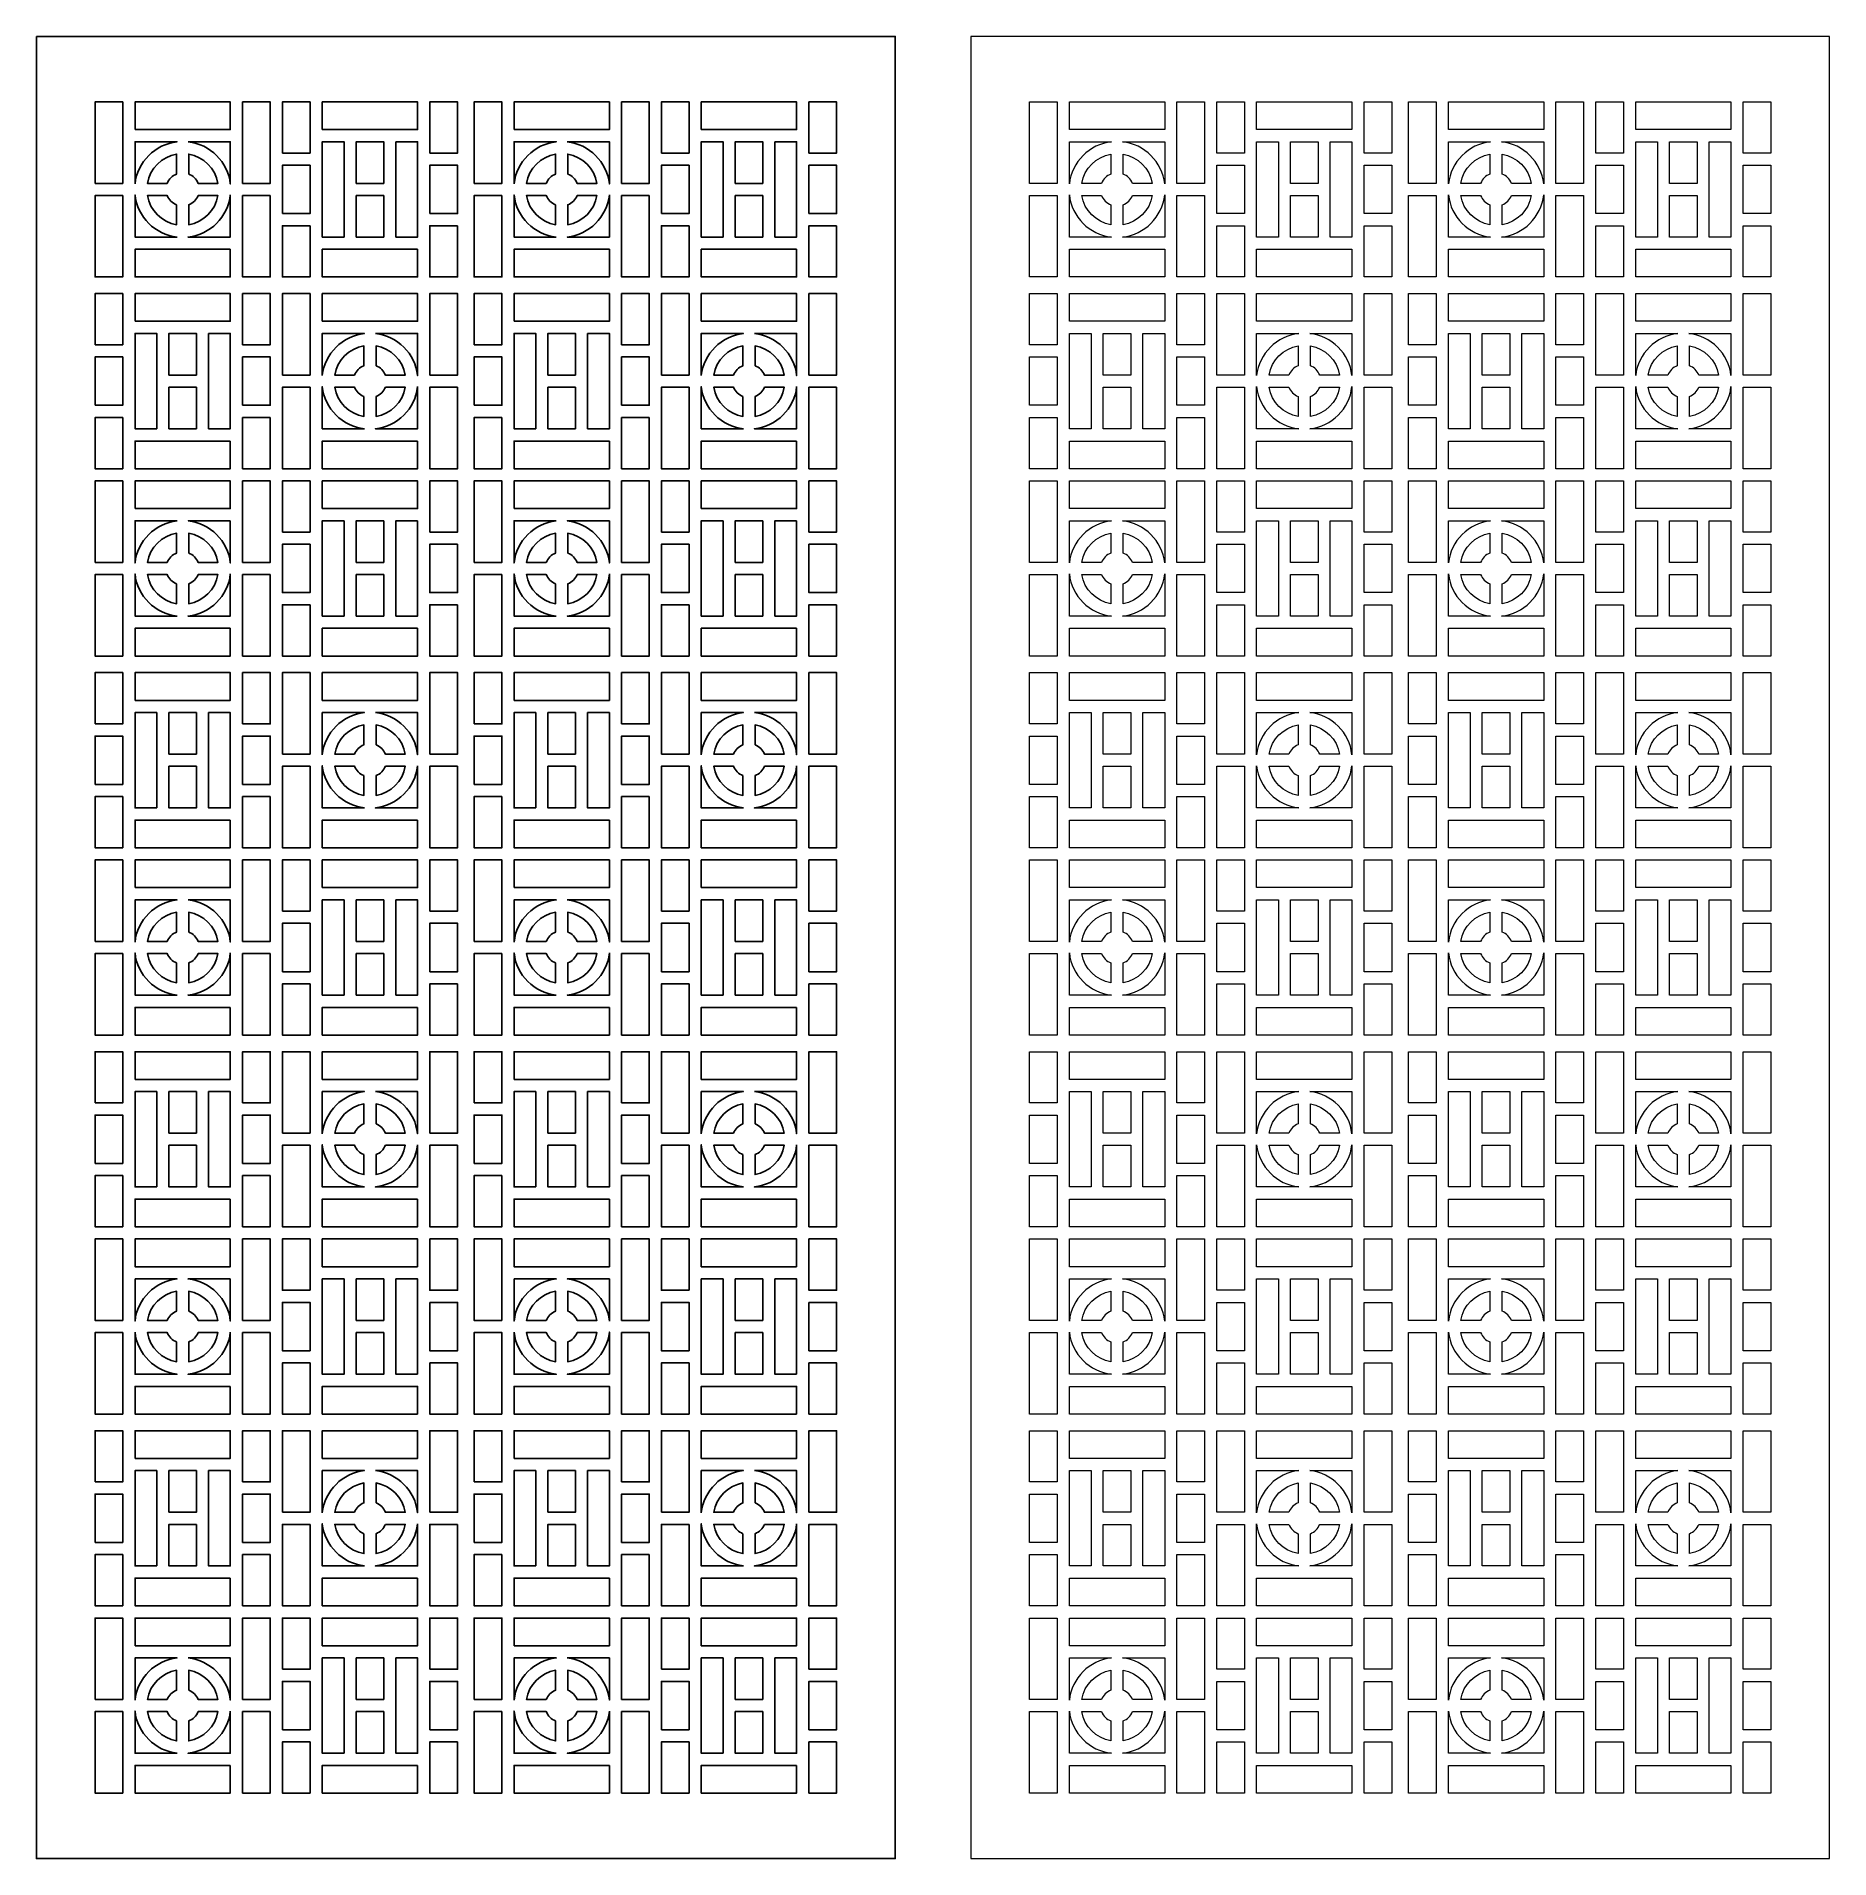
# Model space of a CAD drawing. Header units: centimetres. Extents: x -27.5 to -15.8, y -2.4 to 9.5.
import ezdxf

# ---------------------------------------------------------------- set-up
doc = ezdxf.new("R2010")
doc.units = ezdxf.units.CM
doc.header["$MEASUREMENT"] = 0
doc.layers.add('layer 1', color=7, linetype='Continuous')

msp = doc.modelspace()

# ---------------------------------------------------------------- linework, layer by layer
at = {"layer": 'layer 1', "color": 250}
for points, knots in [([(-27.5, 9.5), (-27.5, 9.5), (-21.89033, 9.5), (-21.89033, 9.5), (-21.89033, 9.5), (-21.89033, 9.5), (-21.89033, -2.40224), (-21.89033, -2.40224), (-21.89033, -2.40224), (-21.89033, -2.40224), (-27.5, -2.40224), (-27.5, -2.40224), (-27.5, -2.40224), (-27.5, -2.40224), (-27.5, 9.5), (-27.5, 9.5)], [0, 0, 0, 0, 0.2, 0.2, 0.2, 0.2, 0.4, 0.4, 0.4, 0.4, 0.6, 0.6, 0.6, 0.6, 1, 1, 1, 1]), ([(-27.11673, 8.54048), (-27.11673, 8.54048), (-26.93579, 8.54048), (-26.93579, 8.54048), (-26.93579, 8.54048), (-26.93579, 8.54048), (-26.93579, 9.07256), (-26.93579, 9.07256), (-26.93579, 9.07256), (-26.93579, 9.07256), (-27.11673, 9.07256), (-27.11673, 9.07256), (-27.11673, 9.07256), (-27.11673, 9.07256), (-27.11673, 8.54048), (-27.11673, 8.54048)], [0, 0, 0, 0, 0.2, 0.2, 0.2, 0.2, 0.4, 0.4, 0.4, 0.4, 0.6, 0.6, 0.6, 0.6, 1, 1, 1, 1]), ([(-26.8562, 8.89161), (-26.8562, 8.89161), (-26.23353, 8.89161), (-26.23353, 8.89161), (-26.23353, 8.89161), (-26.23353, 8.89161), (-26.23353, 9.07256), (-26.23353, 9.07256), (-26.23353, 9.07256), (-26.23353, 9.07256), (-26.8562, 9.07256), (-26.8562, 9.07256), (-26.8562, 9.07256), (-26.8562, 9.07256), (-26.8562, 8.89161), (-26.8562, 8.89161)], [0, 0, 0, 0, 0.2, 0.2, 0.2, 0.2, 0.4, 0.4, 0.4, 0.4, 0.6, 0.6, 0.6, 0.6, 1, 1, 1, 1]), ([(-26.15393, 8.54048), (-26.15393, 8.54048), (-25.97299, 8.54048), (-25.97299, 8.54048), (-25.97299, 8.54048), (-25.97299, 8.54048), (-25.97299, 9.07256), (-25.97299, 9.07256), (-25.97299, 9.07256), (-25.97299, 9.07256), (-26.15393, 9.07256), (-26.15393, 9.07256), (-26.15393, 9.07256), (-26.15393, 9.07256), (-26.15393, 8.54048), (-26.15393, 8.54048)], [0, 0, 0, 0, 0.2, 0.2, 0.2, 0.2, 0.4, 0.4, 0.4, 0.4, 0.6, 0.6, 0.6, 0.6, 1, 1, 1, 1]), ([(-25.89324, 8.73816), (-25.89324, 8.73816), (-25.7123, 8.73816), (-25.7123, 8.73816), (-25.7123, 8.73816), (-25.7123, 8.73816), (-25.7123, 9.07256), (-25.7123, 9.07256), (-25.7123, 9.07256), (-25.7123, 9.07256), (-25.89324, 9.07256), (-25.89324, 9.07256), (-25.89324, 9.07256), (-25.89324, 9.07256), (-25.89324, 8.73816), (-25.89324, 8.73816)], [0, 0, 0, 0, 0.2, 0.2, 0.2, 0.2, 0.4, 0.4, 0.4, 0.4, 0.6, 0.6, 0.6, 0.6, 1, 1, 1, 1]), ([(-25.63271, 8.89161), (-25.63271, 8.89161), (-25.01004, 8.89161), (-25.01004, 8.89161), (-25.01004, 8.89161), (-25.01004, 8.89161), (-25.01004, 9.07256), (-25.01004, 9.07256), (-25.01004, 9.07256), (-25.01004, 9.07256), (-25.63271, 9.07256), (-25.63271, 9.07256), (-25.63271, 9.07256), (-25.63271, 9.07256), (-25.63271, 8.89161), (-25.63271, 8.89161)], [0, 0, 0, 0, 0.2, 0.2, 0.2, 0.2, 0.4, 0.4, 0.4, 0.4, 0.6, 0.6, 0.6, 0.6, 1, 1, 1, 1]), ([(-24.93044, 8.73816), (-24.93044, 8.73816), (-24.7495, 8.73816), (-24.7495, 8.73816), (-24.7495, 8.73816), (-24.7495, 8.73816), (-24.7495, 9.07256), (-24.7495, 9.07256), (-24.7495, 9.07256), (-24.7495, 9.07256), (-24.93044, 9.07256), (-24.93044, 9.07256), (-24.93044, 9.07256), (-24.93044, 9.07256), (-24.93044, 8.73816), (-24.93044, 8.73816)], [0, 0, 0, 0, 0.2, 0.2, 0.2, 0.2, 0.4, 0.4, 0.4, 0.4, 0.6, 0.6, 0.6, 0.6, 1, 1, 1, 1]), ([(-24.64083, 8.54048), (-24.64083, 8.54048), (-24.45989, 8.54048), (-24.45989, 8.54048), (-24.45989, 8.54048), (-24.45989, 8.54048), (-24.45989, 9.07256), (-24.45989, 9.07256), (-24.45989, 9.07256), (-24.45989, 9.07256), (-24.64083, 9.07256), (-24.64083, 9.07256), (-24.64083, 9.07256), (-24.64083, 9.07256), (-24.64083, 8.54048), (-24.64083, 8.54048)], [0, 0, 0, 0, 0.2, 0.2, 0.2, 0.2, 0.4, 0.4, 0.4, 0.4, 0.6, 0.6, 0.6, 0.6, 1, 1, 1, 1]), ([(-24.3803, 8.89161), (-24.3803, 8.89161), (-23.75763, 8.89161), (-23.75763, 8.89161), (-23.75763, 8.89161), (-23.75763, 8.89161), (-23.75763, 9.07256), (-23.75763, 9.07256), (-23.75763, 9.07256), (-23.75763, 9.07256), (-24.3803, 9.07256), (-24.3803, 9.07256), (-24.3803, 9.07256), (-24.3803, 9.07256), (-24.3803, 8.89161), (-24.3803, 8.89161)], [0, 0, 0, 0, 0.2, 0.2, 0.2, 0.2, 0.4, 0.4, 0.4, 0.4, 0.6, 0.6, 0.6, 0.6, 1, 1, 1, 1]), ([(-23.67803, 8.54048), (-23.67803, 8.54048), (-23.49709, 8.54048), (-23.49709, 8.54048), (-23.49709, 8.54048), (-23.49709, 8.54048), (-23.49709, 9.07256), (-23.49709, 9.07256), (-23.49709, 9.07256), (-23.49709, 9.07256), (-23.67803, 9.07256), (-23.67803, 9.07256), (-23.67803, 9.07256), (-23.67803, 9.07256), (-23.67803, 8.54048), (-23.67803, 8.54048)], [0, 0, 0, 0, 0.2, 0.2, 0.2, 0.2, 0.4, 0.4, 0.4, 0.4, 0.6, 0.6, 0.6, 0.6, 1, 1, 1, 1]), ([(-23.41734, 8.73816), (-23.41734, 8.73816), (-23.2364, 8.73816), (-23.2364, 8.73816), (-23.2364, 8.73816), (-23.2364, 8.73816), (-23.2364, 9.07256), (-23.2364, 9.07256), (-23.2364, 9.07256), (-23.2364, 9.07256), (-23.41734, 9.07256), (-23.41734, 9.07256), (-23.41734, 9.07256), (-23.41734, 9.07256), (-23.41734, 8.73816), (-23.41734, 8.73816)], [0, 0, 0, 0, 0.2, 0.2, 0.2, 0.2, 0.4, 0.4, 0.4, 0.4, 0.6, 0.6, 0.6, 0.6, 1, 1, 1, 1]), ([(-23.15681, 8.89161), (-23.15681, 8.89161), (-22.53414, 8.89161), (-22.53414, 8.89161), (-22.53414, 8.89161), (-22.53414, 8.89161), (-22.53414, 9.07256), (-22.53414, 9.07256), (-22.53414, 9.07256), (-22.53414, 9.07256), (-23.15681, 9.07256), (-23.15681, 9.07256), (-23.15681, 9.07256), (-23.15681, 9.07256), (-23.15681, 8.89161), (-23.15681, 8.89161)], [0, 0, 0, 0, 0.2, 0.2, 0.2, 0.2, 0.4, 0.4, 0.4, 0.4, 0.6, 0.6, 0.6, 0.6, 1, 1, 1, 1]), ([(-22.45454, 8.73816), (-22.45454, 8.73816), (-22.2736, 8.73816), (-22.2736, 8.73816), (-22.2736, 8.73816), (-22.2736, 8.73816), (-22.2736, 9.07256), (-22.2736, 9.07256), (-22.2736, 9.07256), (-22.2736, 9.07256), (-22.45454, 9.07256), (-22.45454, 9.07256), (-22.45454, 9.07256), (-22.45454, 9.07256), (-22.45454, 8.73816), (-22.45454, 8.73816)], [0, 0, 0, 0, 0.2, 0.2, 0.2, 0.2, 0.4, 0.4, 0.4, 0.4, 0.6, 0.6, 0.6, 0.6, 1, 1, 1, 1]), ([(-26.8562, 8.53659), (-26.83972, 8.68094), (-26.72514, 8.79553), (-26.58078, 8.81202), (-26.58078, 8.81202), (-26.58078, 8.81202), (-26.8562, 8.81202), (-26.8562, 8.81202), (-26.8562, 8.81202), (-26.8562, 8.81202), (-26.8562, 8.53659), (-26.8562, 8.53659)], [0, 0, 0, 0, 0.25, 0.25, 0.25, 0.25, 0.5, 0.5, 0.5, 0.5, 1, 1, 1, 1]), ([(-26.50893, 8.81202), (-26.36459, 8.79553), (-26.25001, 8.68096), (-26.23352, 8.53661), (-26.23352, 8.53661), (-26.23352, 8.53661), (-26.23352, 8.81202), (-26.23352, 8.81202), (-26.23352, 8.81202), (-26.23352, 8.81202), (-26.50893, 8.81202), (-26.50893, 8.81202)], [0, 0, 0, 0, 0.25, 0.25, 0.25, 0.25, 0.5, 0.5, 0.5, 0.5, 1, 1, 1, 1]), ([(-25.49056, 8.18935), (-25.49056, 8.18935), (-25.49056, 8.81202), (-25.49056, 8.81202), (-25.49056, 8.81202), (-25.49056, 8.81202), (-25.63271, 8.81202), (-25.63271, 8.81202), (-25.63271, 8.81202), (-25.63271, 8.81202), (-25.63271, 8.18935), (-25.63271, 8.18935), (-25.63271, 8.18935), (-25.63271, 8.18935), (-25.49056, 8.18935), (-25.49056, 8.18935)], [0, 0, 0, 0, 0.2, 0.2, 0.2, 0.2, 0.4, 0.4, 0.4, 0.4, 0.6, 0.6, 0.6, 0.6, 1, 1, 1, 1]), ([(-25.41097, 8.54048), (-25.41097, 8.54048), (-25.23177, 8.54048), (-25.23177, 8.54048), (-25.23177, 8.54048), (-25.23177, 8.54048), (-25.23177, 8.81202), (-25.23177, 8.81202), (-25.23177, 8.81202), (-25.23177, 8.81202), (-25.41097, 8.81202), (-25.41097, 8.81202), (-25.41097, 8.81202), (-25.41097, 8.81202), (-25.41097, 8.54048), (-25.41097, 8.54048)], [0, 0, 0, 0, 0.2, 0.2, 0.2, 0.2, 0.4, 0.4, 0.4, 0.4, 0.6, 0.6, 0.6, 0.6, 1, 1, 1, 1]), ([(-25.15217, 8.81202), (-25.15217, 8.81202), (-25.15217, 8.18935), (-25.15217, 8.18935), (-25.15217, 8.18935), (-25.15217, 8.18935), (-25.01003, 8.18935), (-25.01003, 8.18935), (-25.01003, 8.18935), (-25.01003, 8.18935), (-25.01003, 8.81202), (-25.01003, 8.81202), (-25.01003, 8.81202), (-25.01003, 8.81202), (-25.15217, 8.81202), (-25.15217, 8.81202)], [0, 0, 0, 0, 0.2, 0.2, 0.2, 0.2, 0.4, 0.4, 0.4, 0.4, 0.6, 0.6, 0.6, 0.6, 1, 1, 1, 1]), ([(-24.3803, 8.5366), (-24.36381, 8.68095), (-24.24924, 8.79553), (-24.10489, 8.81202), (-24.10489, 8.81202), (-24.10489, 8.81202), (-24.3803, 8.81202), (-24.3803, 8.81202), (-24.3803, 8.81202), (-24.3803, 8.81202), (-24.3803, 8.5366), (-24.3803, 8.5366)], [0, 0, 0, 0, 0.25, 0.25, 0.25, 0.25, 0.5, 0.5, 0.5, 0.5, 1, 1, 1, 1]), ([(-24.03304, 8.81202), (-23.88869, 8.79553), (-23.77411, 8.68095), (-23.75763, 8.5366), (-23.75763, 8.5366), (-23.75763, 8.5366), (-23.75763, 8.81202), (-23.75763, 8.81202), (-23.75763, 8.81202), (-23.75763, 8.81202), (-24.03304, 8.81202), (-24.03304, 8.81202)], [0, 0, 0, 0, 0.25, 0.25, 0.25, 0.25, 0.5, 0.5, 0.5, 0.5, 1, 1, 1, 1]), ([(-23.01466, 8.18935), (-23.01466, 8.18935), (-23.01467, 8.81202), (-23.01467, 8.81202), (-23.01467, 8.81202), (-23.01467, 8.81202), (-23.15681, 8.81202), (-23.15681, 8.81202), (-23.15681, 8.81202), (-23.15681, 8.81202), (-23.15681, 8.18935), (-23.15681, 8.18935), (-23.15681, 8.18935), (-23.15681, 8.18935), (-23.01466, 8.18935), (-23.01466, 8.18935)], [0, 0, 0, 0, 0.2, 0.2, 0.2, 0.2, 0.4, 0.4, 0.4, 0.4, 0.6, 0.6, 0.6, 0.6, 1, 1, 1, 1]), ([(-22.93507, 8.54048), (-22.93507, 8.54048), (-22.75587, 8.54048), (-22.75587, 8.54048), (-22.75587, 8.54048), (-22.75587, 8.54048), (-22.75587, 8.81202), (-22.75587, 8.81202), (-22.75587, 8.81202), (-22.75587, 8.81202), (-22.93507, 8.81202), (-22.93507, 8.81202), (-22.93507, 8.81202), (-22.93507, 8.81202), (-22.93507, 8.54048), (-22.93507, 8.54048)], [0, 0, 0, 0, 0.2, 0.2, 0.2, 0.2, 0.4, 0.4, 0.4, 0.4, 0.6, 0.6, 0.6, 0.6, 1, 1, 1, 1]), ([(-22.67628, 8.81202), (-22.67628, 8.81202), (-22.67628, 8.18935), (-22.67628, 8.18935), (-22.67628, 8.18935), (-22.67628, 8.18935), (-22.53414, 8.18935), (-22.53414, 8.18935), (-22.53414, 8.18935), (-22.53414, 8.18935), (-22.53414, 8.81202), (-22.53414, 8.81202), (-22.53414, 8.81202), (-22.53414, 8.81202), (-22.67628, 8.81202), (-22.67628, 8.81202)], [0, 0, 0, 0, 0.2, 0.2, 0.2, 0.2, 0.4, 0.4, 0.4, 0.4, 0.6, 0.6, 0.6, 0.6, 1, 1, 1, 1]), ([(-26.64546, 8.54048), (-26.63448, 8.5682), (-26.61238, 8.5903), (-26.58466, 8.60128), (-26.58466, 8.60128), (-26.58466, 8.60128), (-26.58466, 8.73124), (-26.58466, 8.73124), (-26.58466, 8.73124), (-26.68195, 8.71456), (-26.75874, 8.63778), (-26.77542, 8.54048), (-26.77542, 8.54048), (-26.77542, 8.54048), (-26.64546, 8.54048), (-26.64546, 8.54048)], [0, 0, 0, 0, 0.2, 0.2, 0.2, 0.2, 0.4, 0.4, 0.4, 0.4, 0.6, 0.6, 0.6, 0.6, 1, 1, 1, 1]), ([(-26.50506, 8.60128), (-26.47734, 8.5903), (-26.45524, 8.5682), (-26.44426, 8.54048), (-26.44426, 8.54048), (-26.44426, 8.54048), (-26.3143, 8.54048), (-26.3143, 8.54048), (-26.3143, 8.54048), (-26.33098, 8.63778), (-26.40777, 8.71456), (-26.50506, 8.73124), (-26.50506, 8.73124), (-26.50506, 8.73124), (-26.50506, 8.60128), (-26.50506, 8.60128)], [0, 0, 0, 0, 0.2, 0.2, 0.2, 0.2, 0.4, 0.4, 0.4, 0.4, 0.6, 0.6, 0.6, 0.6, 1, 1, 1, 1]), ([(-24.16956, 8.54048), (-24.15858, 8.5682), (-24.13648, 8.5903), (-24.10876, 8.60128), (-24.10876, 8.60128), (-24.10876, 8.60128), (-24.10876, 8.73124), (-24.10876, 8.73124), (-24.10876, 8.73124), (-24.20605, 8.71456), (-24.28284, 8.63778), (-24.29952, 8.54048), (-24.29952, 8.54048), (-24.29952, 8.54048), (-24.16956, 8.54048), (-24.16956, 8.54048)], [0, 0, 0, 0, 0.2, 0.2, 0.2, 0.2, 0.4, 0.4, 0.4, 0.4, 0.6, 0.6, 0.6, 0.6, 1, 1, 1, 1]), ([(-24.02916, 8.60128), (-24.00144, 8.5903), (-23.97934, 8.5682), (-23.96836, 8.54048), (-23.96836, 8.54048), (-23.96836, 8.54048), (-23.8384, 8.54048), (-23.8384, 8.54048), (-23.8384, 8.54048), (-23.85508, 8.63778), (-23.93187, 8.71456), (-24.02916, 8.73124), (-24.02916, 8.73124), (-24.02916, 8.73124), (-24.02916, 8.60128), (-24.02916, 8.60128)], [0, 0, 0, 0, 0.2, 0.2, 0.2, 0.2, 0.4, 0.4, 0.4, 0.4, 0.6, 0.6, 0.6, 0.6, 1, 1, 1, 1]), ([(-25.89324, 8.3428), (-25.89324, 8.3428), (-25.7123, 8.3428), (-25.7123, 8.3428), (-25.7123, 8.3428), (-25.7123, 8.3428), (-25.7123, 8.65856), (-25.7123, 8.65856), (-25.7123, 8.65856), (-25.7123, 8.65856), (-25.89324, 8.65856), (-25.89324, 8.65856), (-25.89324, 8.65856), (-25.89324, 8.65856), (-25.89324, 8.3428), (-25.89324, 8.3428)], [0, 0, 0, 0, 0.2, 0.2, 0.2, 0.2, 0.4, 0.4, 0.4, 0.4, 0.6, 0.6, 0.6, 0.6, 1, 1, 1, 1]), ([(-24.93044, 8.3428), (-24.93044, 8.3428), (-24.7495, 8.3428), (-24.7495, 8.3428), (-24.7495, 8.3428), (-24.7495, 8.3428), (-24.7495, 8.65856), (-24.7495, 8.65856), (-24.7495, 8.65856), (-24.7495, 8.65856), (-24.93044, 8.65856), (-24.93044, 8.65856), (-24.93044, 8.65856), (-24.93044, 8.65856), (-24.93044, 8.3428), (-24.93044, 8.3428)], [0, 0, 0, 0, 0.2, 0.2, 0.2, 0.2, 0.4, 0.4, 0.4, 0.4, 0.6, 0.6, 0.6, 0.6, 1, 1, 1, 1]), ([(-23.41734, 8.3428), (-23.41734, 8.3428), (-23.2364, 8.3428), (-23.2364, 8.3428), (-23.2364, 8.3428), (-23.2364, 8.3428), (-23.2364, 8.65856), (-23.2364, 8.65856), (-23.2364, 8.65856), (-23.2364, 8.65856), (-23.41734, 8.65856), (-23.41734, 8.65856), (-23.41734, 8.65856), (-23.41734, 8.65856), (-23.41734, 8.3428), (-23.41734, 8.3428)], [0, 0, 0, 0, 0.2, 0.2, 0.2, 0.2, 0.4, 0.4, 0.4, 0.4, 0.6, 0.6, 0.6, 0.6, 1, 1, 1, 1]), ([(-22.45454, 8.3428), (-22.45454, 8.3428), (-22.2736, 8.3428), (-22.2736, 8.3428), (-22.2736, 8.3428), (-22.2736, 8.3428), (-22.2736, 8.65856), (-22.2736, 8.65856), (-22.2736, 8.65856), (-22.2736, 8.65856), (-22.45454, 8.65856), (-22.45454, 8.65856), (-22.45454, 8.65856), (-22.45454, 8.65856), (-22.45454, 8.3428), (-22.45454, 8.3428)], [0, 0, 0, 0, 0.2, 0.2, 0.2, 0.2, 0.4, 0.4, 0.4, 0.4, 0.6, 0.6, 0.6, 0.6, 1, 1, 1, 1]), ([(-26.93579, 8.46088), (-26.93579, 8.46088), (-27.11673, 8.46088), (-27.11673, 8.46088), (-27.11673, 8.46088), (-27.11673, 8.46088), (-27.11673, 7.92881), (-27.11673, 7.92881), (-27.11673, 7.92881), (-27.11673, 7.92881), (-26.93579, 7.92881), (-26.93579, 7.92881), (-26.93579, 7.92881), (-26.93579, 7.92881), (-26.93579, 8.46088), (-26.93579, 8.46088)], [0, 0, 0, 0, 0.2, 0.2, 0.2, 0.2, 0.4, 0.4, 0.4, 0.4, 0.6, 0.6, 0.6, 0.6, 1, 1, 1, 1]), ([(-26.58077, 8.18935), (-26.72513, 8.20583), (-26.83972, 8.32042), (-26.8562, 8.46477), (-26.8562, 8.46477), (-26.8562, 8.46477), (-26.8562, 8.18935), (-26.8562, 8.18935), (-26.8562, 8.18935), (-26.8562, 8.18935), (-26.58077, 8.18935), (-26.58077, 8.18935)], [0, 0, 0, 0, 0.25, 0.25, 0.25, 0.25, 0.5, 0.5, 0.5, 0.5, 1, 1, 1, 1]), ([(-26.58466, 8.40008), (-26.61238, 8.41106), (-26.63448, 8.43316), (-26.64546, 8.46088), (-26.64546, 8.46088), (-26.64546, 8.46088), (-26.77542, 8.46088), (-26.77542, 8.46088), (-26.77542, 8.46088), (-26.75873, 8.36359), (-26.68195, 8.28681), (-26.58466, 8.27012), (-26.58466, 8.27012), (-26.58466, 8.27012), (-26.58466, 8.40008), (-26.58466, 8.40008)], [0, 0, 0, 0, 0.2, 0.2, 0.2, 0.2, 0.4, 0.4, 0.4, 0.4, 0.6, 0.6, 0.6, 0.6, 1, 1, 1, 1]), ([(-26.23352, 8.46475), (-26.25001, 8.32041), (-26.36459, 8.20583), (-26.50894, 8.18935), (-26.50894, 8.18935), (-26.50894, 8.18935), (-26.23352, 8.18935), (-26.23352, 8.18935), (-26.23352, 8.18935), (-26.23352, 8.18935), (-26.23352, 8.46475), (-26.23352, 8.46475)], [0, 0, 0, 0, 0.25, 0.25, 0.25, 0.25, 0.5, 0.5, 0.5, 0.5, 1, 1, 1, 1]), ([(-26.44426, 8.46088), (-26.45524, 8.43316), (-26.47734, 8.41106), (-26.50506, 8.40008), (-26.50506, 8.40008), (-26.50506, 8.40008), (-26.50506, 8.27012), (-26.50506, 8.27012), (-26.50506, 8.27012), (-26.40777, 8.2868), (-26.33098, 8.36359), (-26.3143, 8.46088), (-26.3143, 8.46088), (-26.3143, 8.46088), (-26.44426, 8.46088), (-26.44426, 8.46088)], [0, 0, 0, 0, 0.2, 0.2, 0.2, 0.2, 0.4, 0.4, 0.4, 0.4, 0.6, 0.6, 0.6, 0.6, 1, 1, 1, 1]), ([(-25.97299, 8.46088), (-25.97299, 8.46088), (-26.15393, 8.46088), (-26.15393, 8.46088), (-26.15393, 8.46088), (-26.15393, 8.46088), (-26.15393, 7.92881), (-26.15393, 7.92881), (-26.15393, 7.92881), (-26.15393, 7.92881), (-25.97299, 7.92881), (-25.97299, 7.92881), (-25.97299, 7.92881), (-25.97299, 7.92881), (-25.97299, 8.46088), (-25.97299, 8.46088)], [0, 0, 0, 0, 0.2, 0.2, 0.2, 0.2, 0.4, 0.4, 0.4, 0.4, 0.6, 0.6, 0.6, 0.6, 1, 1, 1, 1]), ([(-25.23177, 8.46088), (-25.23177, 8.46088), (-25.41097, 8.46088), (-25.41097, 8.46088), (-25.41097, 8.46088), (-25.41097, 8.46088), (-25.41097, 8.18935), (-25.41097, 8.18935), (-25.41097, 8.18935), (-25.41097, 8.18935), (-25.23177, 8.18935), (-25.23177, 8.18935), (-25.23177, 8.18935), (-25.23177, 8.18935), (-25.23177, 8.46088), (-25.23177, 8.46088)], [0, 0, 0, 0, 0.2, 0.2, 0.2, 0.2, 0.4, 0.4, 0.4, 0.4, 0.6, 0.6, 0.6, 0.6, 1, 1, 1, 1]), ([(-24.45989, 8.46088), (-24.45989, 8.46088), (-24.64083, 8.46088), (-24.64083, 8.46088), (-24.64083, 8.46088), (-24.64083, 8.46088), (-24.64083, 7.92881), (-24.64083, 7.92881), (-24.64083, 7.92881), (-24.64083, 7.92881), (-24.45989, 7.92881), (-24.45989, 7.92881), (-24.45989, 7.92881), (-24.45989, 7.92881), (-24.45989, 8.46088), (-24.45989, 8.46088)], [0, 0, 0, 0, 0.2, 0.2, 0.2, 0.2, 0.4, 0.4, 0.4, 0.4, 0.6, 0.6, 0.6, 0.6, 1, 1, 1, 1]), ([(-24.10488, 8.18935), (-24.24923, 8.20583), (-24.36381, 8.32041), (-24.3803, 8.46476), (-24.3803, 8.46476), (-24.3803, 8.46476), (-24.3803, 8.18935), (-24.3803, 8.18935), (-24.3803, 8.18935), (-24.3803, 8.18935), (-24.10488, 8.18935), (-24.10488, 8.18935)], [0, 0, 0, 0, 0.25, 0.25, 0.25, 0.25, 0.5, 0.5, 0.5, 0.5, 1, 1, 1, 1]), ([(-24.10876, 8.40008), (-24.13648, 8.41106), (-24.15858, 8.43316), (-24.16956, 8.46088), (-24.16956, 8.46088), (-24.16956, 8.46088), (-24.29952, 8.46088), (-24.29952, 8.46088), (-24.29952, 8.46088), (-24.28284, 8.36359), (-24.20605, 8.2868), (-24.10876, 8.27012), (-24.10876, 8.27012), (-24.10876, 8.27012), (-24.10876, 8.40008), (-24.10876, 8.40008)], [0, 0, 0, 0, 0.2, 0.2, 0.2, 0.2, 0.4, 0.4, 0.4, 0.4, 0.6, 0.6, 0.6, 0.6, 1, 1, 1, 1]), ([(-23.75763, 8.46477), (-23.77411, 8.32041), (-23.88869, 8.20583), (-24.03305, 8.18935), (-24.03305, 8.18935), (-24.03305, 8.18935), (-23.75763, 8.18935), (-23.75763, 8.18935), (-23.75763, 8.18935), (-23.75763, 8.18935), (-23.75763, 8.46477), (-23.75763, 8.46477)], [0, 0, 0, 0, 0.25, 0.25, 0.25, 0.25, 0.5, 0.5, 0.5, 0.5, 1, 1, 1, 1]), ([(-23.96836, 8.46088), (-23.97934, 8.43316), (-24.00144, 8.41106), (-24.02916, 8.40008), (-24.02916, 8.40008), (-24.02916, 8.40008), (-24.02916, 8.27012), (-24.02916, 8.27012), (-24.02916, 8.27012), (-23.93187, 8.28681), (-23.85509, 8.36359), (-23.8384, 8.46088), (-23.8384, 8.46088), (-23.8384, 8.46088), (-23.96836, 8.46088), (-23.96836, 8.46088)], [0, 0, 0, 0, 0.2, 0.2, 0.2, 0.2, 0.4, 0.4, 0.4, 0.4, 0.6, 0.6, 0.6, 0.6, 1, 1, 1, 1]), ([(-23.49709, 8.46088), (-23.49709, 8.46088), (-23.67803, 8.46088), (-23.67803, 8.46088), (-23.67803, 8.46088), (-23.67803, 8.46088), (-23.67803, 7.92881), (-23.67803, 7.92881), (-23.67803, 7.92881), (-23.67803, 7.92881), (-23.49709, 7.92881), (-23.49709, 7.92881), (-23.49709, 7.92881), (-23.49709, 7.92881), (-23.49709, 8.46088), (-23.49709, 8.46088)], [0, 0, 0, 0, 0.2, 0.2, 0.2, 0.2, 0.4, 0.4, 0.4, 0.4, 0.6, 0.6, 0.6, 0.6, 1, 1, 1, 1]), ([(-22.75587, 8.46088), (-22.75587, 8.46088), (-22.93507, 8.46088), (-22.93507, 8.46088), (-22.93507, 8.46088), (-22.93507, 8.46088), (-22.93507, 8.18935), (-22.93507, 8.18935), (-22.93507, 8.18935), (-22.93507, 8.18935), (-22.75587, 8.18935), (-22.75587, 8.18935), (-22.75587, 8.18935), (-22.75587, 8.18935), (-22.75587, 8.46088), (-22.75587, 8.46088)], [0, 0, 0, 0, 0.2, 0.2, 0.2, 0.2, 0.4, 0.4, 0.4, 0.4, 0.6, 0.6, 0.6, 0.6, 1, 1, 1, 1]), ([(-25.7123, 8.2632), (-25.7123, 8.2632), (-25.89324, 8.2632), (-25.89324, 8.2632), (-25.89324, 8.2632), (-25.89324, 8.2632), (-25.89324, 7.92881), (-25.89324, 7.92881), (-25.89324, 7.92881), (-25.89324, 7.92881), (-25.7123, 7.92881), (-25.7123, 7.92881), (-25.7123, 7.92881), (-25.7123, 7.92881), (-25.7123, 8.2632), (-25.7123, 8.2632)], [0, 0, 0, 0, 0.2, 0.2, 0.2, 0.2, 0.4, 0.4, 0.4, 0.4, 0.6, 0.6, 0.6, 0.6, 1, 1, 1, 1]), ([(-24.7495, 8.2632), (-24.7495, 8.2632), (-24.93044, 8.2632), (-24.93044, 8.2632), (-24.93044, 8.2632), (-24.93044, 8.2632), (-24.93044, 7.92881), (-24.93044, 7.92881), (-24.93044, 7.92881), (-24.93044, 7.92881), (-24.7495, 7.92881), (-24.7495, 7.92881), (-24.7495, 7.92881), (-24.7495, 7.92881), (-24.7495, 8.2632), (-24.7495, 8.2632)], [0, 0, 0, 0, 0.2, 0.2, 0.2, 0.2, 0.4, 0.4, 0.4, 0.4, 0.6, 0.6, 0.6, 0.6, 1, 1, 1, 1]), ([(-23.2364, 8.2632), (-23.2364, 8.2632), (-23.41734, 8.2632), (-23.41734, 8.2632), (-23.41734, 8.2632), (-23.41734, 8.2632), (-23.41734, 7.92881), (-23.41734, 7.92881), (-23.41734, 7.92881), (-23.41734, 7.92881), (-23.2364, 7.92881), (-23.2364, 7.92881), (-23.2364, 7.92881), (-23.2364, 7.92881), (-23.2364, 8.2632), (-23.2364, 8.2632)], [0, 0, 0, 0, 0.2, 0.2, 0.2, 0.2, 0.4, 0.4, 0.4, 0.4, 0.6, 0.6, 0.6, 0.6, 1, 1, 1, 1]), ([(-22.2736, 8.2632), (-22.2736, 8.2632), (-22.45454, 8.2632), (-22.45454, 8.2632), (-22.45454, 8.2632), (-22.45454, 8.2632), (-22.45454, 7.92881), (-22.45454, 7.92881), (-22.45454, 7.92881), (-22.45454, 7.92881), (-22.2736, 7.92881), (-22.2736, 7.92881), (-22.2736, 7.92881), (-22.2736, 7.92881), (-22.2736, 8.2632), (-22.2736, 8.2632)], [0, 0, 0, 0, 0.2, 0.2, 0.2, 0.2, 0.4, 0.4, 0.4, 0.4, 0.6, 0.6, 0.6, 0.6, 1, 1, 1, 1]), ([(-26.23352, 8.10975), (-26.23352, 8.10975), (-26.8562, 8.10975), (-26.8562, 8.10975), (-26.8562, 8.10975), (-26.8562, 8.10975), (-26.8562, 7.92881), (-26.8562, 7.92881), (-26.8562, 7.92881), (-26.8562, 7.92881), (-26.23352, 7.92881), (-26.23352, 7.92881), (-26.23352, 7.92881), (-26.23352, 7.92881), (-26.23352, 8.10975), (-26.23352, 8.10975)], [0, 0, 0, 0, 0.2, 0.2, 0.2, 0.2, 0.4, 0.4, 0.4, 0.4, 0.6, 0.6, 0.6, 0.6, 1, 1, 1, 1]), ([(-25.01003, 8.10975), (-25.01003, 8.10975), (-25.63271, 8.10975), (-25.63271, 8.10975), (-25.63271, 8.10975), (-25.63271, 8.10975), (-25.63271, 7.92881), (-25.63271, 7.92881), (-25.63271, 7.92881), (-25.63271, 7.92881), (-25.01003, 7.92881), (-25.01003, 7.92881), (-25.01003, 7.92881), (-25.01003, 7.92881), (-25.01003, 8.10975), (-25.01003, 8.10975)], [0, 0, 0, 0, 0.2, 0.2, 0.2, 0.2, 0.4, 0.4, 0.4, 0.4, 0.6, 0.6, 0.6, 0.6, 1, 1, 1, 1]), ([(-23.75763, 8.10975), (-23.75763, 8.10975), (-24.3803, 8.10975), (-24.3803, 8.10975), (-24.3803, 8.10975), (-24.3803, 8.10975), (-24.3803, 7.92881), (-24.3803, 7.92881), (-24.3803, 7.92881), (-24.3803, 7.92881), (-23.75763, 7.92881), (-23.75763, 7.92881), (-23.75763, 7.92881), (-23.75763, 7.92881), (-23.75763, 8.10975), (-23.75763, 8.10975)], [0, 0, 0, 0, 0.2, 0.2, 0.2, 0.2, 0.4, 0.4, 0.4, 0.4, 0.6, 0.6, 0.6, 0.6, 1, 1, 1, 1]), ([(-22.53413, 8.10975), (-22.53413, 8.10975), (-23.15681, 8.10975), (-23.15681, 8.10975), (-23.15681, 8.10975), (-23.15681, 8.10975), (-23.15681, 7.92881), (-23.15681, 7.92881), (-23.15681, 7.92881), (-23.15681, 7.92881), (-22.53413, 7.92881), (-22.53413, 7.92881), (-22.53413, 7.92881), (-22.53413, 7.92881), (-22.53413, 8.10975), (-22.53413, 8.10975)], [0, 0, 0, 0, 0.2, 0.2, 0.2, 0.2, 0.4, 0.4, 0.4, 0.4, 0.6, 0.6, 0.6, 0.6, 1, 1, 1, 1]), ([(-27.11673, 7.48575), (-27.11673, 7.48575), (-26.93579, 7.48575), (-26.93579, 7.48575), (-26.93579, 7.48575), (-26.93579, 7.48575), (-26.93579, 7.82015), (-26.93579, 7.82015), (-26.93579, 7.82015), (-26.93579, 7.82015), (-27.11673, 7.82015), (-27.11673, 7.82015), (-27.11673, 7.82015), (-27.11673, 7.82015), (-27.11673, 7.48575), (-27.11673, 7.48575)], [0, 0, 0, 0, 0.2, 0.2, 0.2, 0.2, 0.4, 0.4, 0.4, 0.4, 0.6, 0.6, 0.6, 0.6, 1, 1, 1, 1]), ([(-26.8562, 7.6392), (-26.8562, 7.6392), (-26.23353, 7.6392), (-26.23353, 7.6392), (-26.23353, 7.6392), (-26.23353, 7.6392), (-26.23353, 7.82015), (-26.23353, 7.82015), (-26.23353, 7.82015), (-26.23353, 7.82015), (-26.8562, 7.82015), (-26.8562, 7.82015), (-26.8562, 7.82015), (-26.8562, 7.82015), (-26.8562, 7.6392), (-26.8562, 7.6392)], [0, 0, 0, 0, 0.2, 0.2, 0.2, 0.2, 0.4, 0.4, 0.4, 0.4, 0.6, 0.6, 0.6, 0.6, 1, 1, 1, 1]), ([(-26.15393, 7.48575), (-26.15393, 7.48575), (-25.97299, 7.48575), (-25.97299, 7.48575), (-25.97299, 7.48575), (-25.97299, 7.48575), (-25.97299, 7.82015), (-25.97299, 7.82015), (-25.97299, 7.82015), (-25.97299, 7.82015), (-26.15393, 7.82015), (-26.15393, 7.82015), (-26.15393, 7.82015), (-26.15393, 7.82015), (-26.15393, 7.48575), (-26.15393, 7.48575)], [0, 0, 0, 0, 0.2, 0.2, 0.2, 0.2, 0.4, 0.4, 0.4, 0.4, 0.6, 0.6, 0.6, 0.6, 1, 1, 1, 1]), ([(-25.89324, 7.28807), (-25.89324, 7.28807), (-25.7123, 7.28807), (-25.7123, 7.28807), (-25.7123, 7.28807), (-25.7123, 7.28807), (-25.7123, 7.82015), (-25.7123, 7.82015), (-25.7123, 7.82015), (-25.7123, 7.82015), (-25.89324, 7.82015), (-25.89324, 7.82015), (-25.89324, 7.82015), (-25.89324, 7.82015), (-25.89324, 7.28807), (-25.89324, 7.28807)], [0, 0, 0, 0, 0.2, 0.2, 0.2, 0.2, 0.4, 0.4, 0.4, 0.4, 0.6, 0.6, 0.6, 0.6, 1, 1, 1, 1]), ([(-25.63271, 7.6392), (-25.63271, 7.6392), (-25.01004, 7.6392), (-25.01004, 7.6392), (-25.01004, 7.6392), (-25.01004, 7.6392), (-25.01004, 7.82015), (-25.01004, 7.82015), (-25.01004, 7.82015), (-25.01004, 7.82015), (-25.63271, 7.82015), (-25.63271, 7.82015), (-25.63271, 7.82015), (-25.63271, 7.82015), (-25.63271, 7.6392), (-25.63271, 7.6392)], [0, 0, 0, 0, 0.2, 0.2, 0.2, 0.2, 0.4, 0.4, 0.4, 0.4, 0.6, 0.6, 0.6, 0.6, 1, 1, 1, 1]), ([(-24.93044, 7.28807), (-24.93044, 7.28807), (-24.7495, 7.28807), (-24.7495, 7.28807), (-24.7495, 7.28807), (-24.7495, 7.28807), (-24.7495, 7.82015), (-24.7495, 7.82015), (-24.7495, 7.82015), (-24.7495, 7.82015), (-24.93044, 7.82015), (-24.93044, 7.82015), (-24.93044, 7.82015), (-24.93044, 7.82015), (-24.93044, 7.28807), (-24.93044, 7.28807)], [0, 0, 0, 0, 0.2, 0.2, 0.2, 0.2, 0.4, 0.4, 0.4, 0.4, 0.6, 0.6, 0.6, 0.6, 1, 1, 1, 1]), ([(-24.64083, 7.48575), (-24.64083, 7.48575), (-24.45989, 7.48575), (-24.45989, 7.48575), (-24.45989, 7.48575), (-24.45989, 7.48575), (-24.45989, 7.82015), (-24.45989, 7.82015), (-24.45989, 7.82015), (-24.45989, 7.82015), (-24.64083, 7.82015), (-24.64083, 7.82015), (-24.64083, 7.82015), (-24.64083, 7.82015), (-24.64083, 7.48575), (-24.64083, 7.48575)], [0, 0, 0, 0, 0.2, 0.2, 0.2, 0.2, 0.4, 0.4, 0.4, 0.4, 0.6, 0.6, 0.6, 0.6, 1, 1, 1, 1]), ([(-24.3803, 7.6392), (-24.3803, 7.6392), (-23.75763, 7.6392), (-23.75763, 7.6392), (-23.75763, 7.6392), (-23.75763, 7.6392), (-23.75763, 7.82015), (-23.75763, 7.82015), (-23.75763, 7.82015), (-23.75763, 7.82015), (-24.3803, 7.82015), (-24.3803, 7.82015), (-24.3803, 7.82015), (-24.3803, 7.82015), (-24.3803, 7.6392), (-24.3803, 7.6392)], [0, 0, 0, 0, 0.2, 0.2, 0.2, 0.2, 0.4, 0.4, 0.4, 0.4, 0.6, 0.6, 0.6, 0.6, 1, 1, 1, 1]), ([(-23.67803, 7.48575), (-23.67803, 7.48575), (-23.49709, 7.48575), (-23.49709, 7.48575), (-23.49709, 7.48575), (-23.49709, 7.48575), (-23.49709, 7.82015), (-23.49709, 7.82015), (-23.49709, 7.82015), (-23.49709, 7.82015), (-23.67803, 7.82015), (-23.67803, 7.82015), (-23.67803, 7.82015), (-23.67803, 7.82015), (-23.67803, 7.48575), (-23.67803, 7.48575)], [0, 0, 0, 0, 0.2, 0.2, 0.2, 0.2, 0.4, 0.4, 0.4, 0.4, 0.6, 0.6, 0.6, 0.6, 1, 1, 1, 1]), ([(-23.41734, 7.28807), (-23.41734, 7.28807), (-23.2364, 7.28807), (-23.2364, 7.28807), (-23.2364, 7.28807), (-23.2364, 7.28807), (-23.2364, 7.82015), (-23.2364, 7.82015), (-23.2364, 7.82015), (-23.2364, 7.82015), (-23.41734, 7.82015), (-23.41734, 7.82015), (-23.41734, 7.82015), (-23.41734, 7.82015), (-23.41734, 7.28807), (-23.41734, 7.28807)], [0, 0, 0, 0, 0.2, 0.2, 0.2, 0.2, 0.4, 0.4, 0.4, 0.4, 0.6, 0.6, 0.6, 0.6, 1, 1, 1, 1]), ([(-23.15681, 7.6392), (-23.15681, 7.6392), (-22.53414, 7.6392), (-22.53414, 7.6392), (-22.53414, 7.6392), (-22.53414, 7.6392), (-22.53414, 7.82015), (-22.53414, 7.82015), (-22.53414, 7.82015), (-22.53414, 7.82015), (-23.15681, 7.82015), (-23.15681, 7.82015), (-23.15681, 7.82015), (-23.15681, 7.82015), (-23.15681, 7.6392), (-23.15681, 7.6392)], [0, 0, 0, 0, 0.2, 0.2, 0.2, 0.2, 0.4, 0.4, 0.4, 0.4, 0.6, 0.6, 0.6, 0.6, 1, 1, 1, 1]), ([(-22.45454, 7.28807), (-22.45454, 7.28807), (-22.2736, 7.28807), (-22.2736, 7.28807), (-22.2736, 7.28807), (-22.2736, 7.28807), (-22.2736, 7.82015), (-22.2736, 7.82015), (-22.2736, 7.82015), (-22.2736, 7.82015), (-22.45454, 7.82015), (-22.45454, 7.82015), (-22.45454, 7.82015), (-22.45454, 7.82015), (-22.45454, 7.28807), (-22.45454, 7.28807)], [0, 0, 0, 0, 0.2, 0.2, 0.2, 0.2, 0.4, 0.4, 0.4, 0.4, 0.6, 0.6, 0.6, 0.6, 1, 1, 1, 1]), ([(-26.71405, 6.93694), (-26.71405, 6.93694), (-26.71405, 7.55961), (-26.71405, 7.55961), (-26.71405, 7.55961), (-26.71405, 7.55961), (-26.8562, 7.55961), (-26.8562, 7.55961), (-26.8562, 7.55961), (-26.8562, 7.55961), (-26.8562, 6.93694), (-26.8562, 6.93694), (-26.8562, 6.93694), (-26.8562, 6.93694), (-26.71405, 6.93694), (-26.71405, 6.93694)], [0, 0, 0, 0, 0.2, 0.2, 0.2, 0.2, 0.4, 0.4, 0.4, 0.4, 0.6, 0.6, 0.6, 0.6, 1, 1, 1, 1]), ([(-26.63446, 7.28807), (-26.63446, 7.28807), (-26.45526, 7.28807), (-26.45526, 7.28807), (-26.45526, 7.28807), (-26.45526, 7.28807), (-26.45526, 7.55961), (-26.45526, 7.55961), (-26.45526, 7.55961), (-26.45526, 7.55961), (-26.63446, 7.55961), (-26.63446, 7.55961), (-26.63446, 7.55961), (-26.63446, 7.55961), (-26.63446, 7.28807), (-26.63446, 7.28807)], [0, 0, 0, 0, 0.2, 0.2, 0.2, 0.2, 0.4, 0.4, 0.4, 0.4, 0.6, 0.6, 0.6, 0.6, 1, 1, 1, 1]), ([(-26.37567, 7.55961), (-26.37567, 7.55961), (-26.37566, 6.93694), (-26.37566, 6.93694), (-26.37566, 6.93694), (-26.37566, 6.93694), (-26.23352, 6.93694), (-26.23352, 6.93694), (-26.23352, 6.93694), (-26.23352, 6.93694), (-26.23352, 7.55961), (-26.23352, 7.55961), (-26.23352, 7.55961), (-26.23352, 7.55961), (-26.37567, 7.55961), (-26.37567, 7.55961)], [0, 0, 0, 0, 0.2, 0.2, 0.2, 0.2, 0.4, 0.4, 0.4, 0.4, 0.6, 0.6, 0.6, 0.6, 1, 1, 1, 1]), ([(-25.63271, 7.28419), (-25.61622, 7.42854), (-25.50164, 7.54312), (-25.3573, 7.55961), (-25.3573, 7.55961), (-25.3573, 7.55961), (-25.63271, 7.55961), (-25.63271, 7.55961), (-25.63271, 7.55961), (-25.63271, 7.55961), (-25.63271, 7.28419), (-25.63271, 7.28419)], [0, 0, 0, 0, 0.25, 0.25, 0.25, 0.25, 0.5, 0.5, 0.5, 0.5, 1, 1, 1, 1]), ([(-25.28545, 7.55961), (-25.1411, 7.54312), (-25.02651, 7.42854), (-25.01003, 7.28419), (-25.01003, 7.28419), (-25.01003, 7.28419), (-25.01003, 7.55961), (-25.01003, 7.55961), (-25.01003, 7.55961), (-25.01003, 7.55961), (-25.28545, 7.55961), (-25.28545, 7.55961)], [0, 0, 0, 0, 0.25, 0.25, 0.25, 0.25, 0.5, 0.5, 0.5, 0.5, 1, 1, 1, 1]), ([(-24.23815, 6.93694), (-24.23815, 6.93694), (-24.23816, 7.55961), (-24.23816, 7.55961), (-24.23816, 7.55961), (-24.23816, 7.55961), (-24.3803, 7.55961), (-24.3803, 7.55961), (-24.3803, 7.55961), (-24.3803, 7.55961), (-24.3803, 6.93694), (-24.3803, 6.93694), (-24.3803, 6.93694), (-24.3803, 6.93694), (-24.23815, 6.93694), (-24.23815, 6.93694)], [0, 0, 0, 0, 0.2, 0.2, 0.2, 0.2, 0.4, 0.4, 0.4, 0.4, 0.6, 0.6, 0.6, 0.6, 1, 1, 1, 1]), ([(-24.15856, 7.28807), (-24.15856, 7.28807), (-23.97936, 7.28807), (-23.97936, 7.28807), (-23.97936, 7.28807), (-23.97936, 7.28807), (-23.97936, 7.55961), (-23.97936, 7.55961), (-23.97936, 7.55961), (-23.97936, 7.55961), (-24.15856, 7.55961), (-24.15856, 7.55961), (-24.15856, 7.55961), (-24.15856, 7.55961), (-24.15856, 7.28807), (-24.15856, 7.28807)], [0, 0, 0, 0, 0.2, 0.2, 0.2, 0.2, 0.4, 0.4, 0.4, 0.4, 0.6, 0.6, 0.6, 0.6, 1, 1, 1, 1]), ([(-23.89977, 7.55961), (-23.89977, 7.55961), (-23.89977, 6.93694), (-23.89977, 6.93694), (-23.89977, 6.93694), (-23.89977, 6.93694), (-23.75763, 6.93694), (-23.75763, 6.93694), (-23.75763, 6.93694), (-23.75763, 6.93694), (-23.75763, 7.55961), (-23.75763, 7.55961), (-23.75763, 7.55961), (-23.75763, 7.55961), (-23.89977, 7.55961), (-23.89977, 7.55961)], [0, 0, 0, 0, 0.2, 0.2, 0.2, 0.2, 0.4, 0.4, 0.4, 0.4, 0.6, 0.6, 0.6, 0.6, 1, 1, 1, 1]), ([(-23.15681, 7.28419), (-23.14032, 7.42854), (-23.02575, 7.54312), (-22.8814, 7.55961), (-22.8814, 7.55961), (-22.8814, 7.55961), (-23.15681, 7.55961), (-23.15681, 7.55961), (-23.15681, 7.55961), (-23.15681, 7.55961), (-23.15681, 7.28419), (-23.15681, 7.28419)], [0, 0, 0, 0, 0.25, 0.25, 0.25, 0.25, 0.5, 0.5, 0.5, 0.5, 1, 1, 1, 1]), ([(-22.80955, 7.55961), (-22.6652, 7.54312), (-22.55062, 7.42854), (-22.53414, 7.28419), (-22.53414, 7.28419), (-22.53414, 7.28419), (-22.53414, 7.55961), (-22.53414, 7.55961), (-22.53414, 7.55961), (-22.53414, 7.55961), (-22.80955, 7.55961), (-22.80955, 7.55961)], [0, 0, 0, 0, 0.25, 0.25, 0.25, 0.25, 0.5, 0.5, 0.5, 0.5, 1, 1, 1, 1]), ([(-27.11673, 7.09039), (-27.11673, 7.09039), (-26.93579, 7.09039), (-26.93579, 7.09039), (-26.93579, 7.09039), (-26.93579, 7.09039), (-26.93579, 7.40616), (-26.93579, 7.40616), (-26.93579, 7.40616), (-26.93579, 7.40616), (-27.11673, 7.40615), (-27.11673, 7.40615), (-27.11673, 7.40615), (-27.11673, 7.40615), (-27.11673, 7.09039), (-27.11673, 7.09039)], [0, 0, 0, 0, 0.2, 0.2, 0.2, 0.2, 0.4, 0.4, 0.4, 0.4, 0.6, 0.6, 0.6, 0.6, 1, 1, 1, 1]), ([(-26.15393, 7.09039), (-26.15393, 7.09039), (-25.97299, 7.09039), (-25.97299, 7.09039), (-25.97299, 7.09039), (-25.97299, 7.09039), (-25.97299, 7.40616), (-25.97299, 7.40616), (-25.97299, 7.40616), (-25.97299, 7.40616), (-26.15393, 7.40615), (-26.15393, 7.40615), (-26.15393, 7.40615), (-26.15393, 7.40615), (-26.15393, 7.09039), (-26.15393, 7.09039)], [0, 0, 0, 0, 0.2, 0.2, 0.2, 0.2, 0.4, 0.4, 0.4, 0.4, 0.6, 0.6, 0.6, 0.6, 1, 1, 1, 1]), ([(-25.42197, 7.28807), (-25.41099, 7.31579), (-25.38889, 7.33789), (-25.36117, 7.34887), (-25.36117, 7.34887), (-25.36117, 7.34887), (-25.36117, 7.47883), (-25.36117, 7.47883), (-25.36117, 7.47883), (-25.45846, 7.46215), (-25.53525, 7.38537), (-25.55193, 7.28807), (-25.55193, 7.28807), (-25.55193, 7.28807), (-25.42197, 7.28807), (-25.42197, 7.28807)], [0, 0, 0, 0, 0.2, 0.2, 0.2, 0.2, 0.4, 0.4, 0.4, 0.4, 0.6, 0.6, 0.6, 0.6, 1, 1, 1, 1]), ([(-25.28157, 7.34887), (-25.25385, 7.33789), (-25.23175, 7.31579), (-25.22077, 7.28807), (-25.22077, 7.28807), (-25.22077, 7.28807), (-25.09081, 7.28807), (-25.09081, 7.28807), (-25.09081, 7.28807), (-25.10749, 7.38537), (-25.18428, 7.46215), (-25.28157, 7.47883), (-25.28157, 7.47883), (-25.28157, 7.47883), (-25.28157, 7.34887), (-25.28157, 7.34887)], [0, 0, 0, 0, 0.2, 0.2, 0.2, 0.2, 0.4, 0.4, 0.4, 0.4, 0.6, 0.6, 0.6, 0.6, 1, 1, 1, 1]), ([(-24.64083, 7.09039), (-24.64083, 7.09039), (-24.45989, 7.09039), (-24.45989, 7.09039), (-24.45989, 7.09039), (-24.45989, 7.09039), (-24.45989, 7.40616), (-24.45989, 7.40616), (-24.45989, 7.40616), (-24.45989, 7.40616), (-24.64083, 7.40615), (-24.64083, 7.40615), (-24.64083, 7.40615), (-24.64083, 7.40615), (-24.64083, 7.09039), (-24.64083, 7.09039)], [0, 0, 0, 0, 0.2, 0.2, 0.2, 0.2, 0.4, 0.4, 0.4, 0.4, 0.6, 0.6, 0.6, 0.6, 1, 1, 1, 1]), ([(-23.67803, 7.09039), (-23.67803, 7.09039), (-23.49709, 7.09039), (-23.49709, 7.09039), (-23.49709, 7.09039), (-23.49709, 7.09039), (-23.49709, 7.40616), (-23.49709, 7.40616), (-23.49709, 7.40616), (-23.49709, 7.40616), (-23.67803, 7.40615), (-23.67803, 7.40615), (-23.67803, 7.40615), (-23.67803, 7.40615), (-23.67803, 7.09039), (-23.67803, 7.09039)], [0, 0, 0, 0, 0.2, 0.2, 0.2, 0.2, 0.4, 0.4, 0.4, 0.4, 0.6, 0.6, 0.6, 0.6, 1, 1, 1, 1]), ([(-22.94607, 7.28807), (-22.93509, 7.31579), (-22.91299, 7.33789), (-22.88527, 7.34887), (-22.88527, 7.34887), (-22.88527, 7.34887), (-22.88527, 7.47883), (-22.88527, 7.47883), (-22.88527, 7.47883), (-22.98256, 7.46215), (-23.05935, 7.38537), (-23.07603, 7.28807), (-23.07603, 7.28807), (-23.07603, 7.28807), (-22.94607, 7.28807), (-22.94607, 7.28807)], [0, 0, 0, 0, 0.2, 0.2, 0.2, 0.2, 0.4, 0.4, 0.4, 0.4, 0.6, 0.6, 0.6, 0.6, 1, 1, 1, 1]), ([(-22.80567, 7.34887), (-22.77795, 7.33789), (-22.75585, 7.31579), (-22.74487, 7.28807), (-22.74487, 7.28807), (-22.74487, 7.28807), (-22.61491, 7.28807), (-22.61491, 7.28807), (-22.61491, 7.28807), (-22.63159, 7.38537), (-22.70838, 7.46215), (-22.80567, 7.47883), (-22.80567, 7.47883), (-22.80567, 7.47883), (-22.80567, 7.34887), (-22.80567, 7.34887)], [0, 0, 0, 0, 0.2, 0.2, 0.2, 0.2, 0.4, 0.4, 0.4, 0.4, 0.6, 0.6, 0.6, 0.6, 1, 1, 1, 1]), ([(-26.45526, 7.20847), (-26.45526, 7.20847), (-26.63446, 7.20847), (-26.63446, 7.20847), (-26.63446, 7.20847), (-26.63446, 7.20847), (-26.63446, 6.93694), (-26.63446, 6.93694), (-26.63446, 6.93694), (-26.63446, 6.93694), (-26.45526, 6.93694), (-26.45526, 6.93694), (-26.45526, 6.93694), (-26.45526, 6.93694), (-26.45526, 7.20847), (-26.45526, 7.20847)], [0, 0, 0, 0, 0.2, 0.2, 0.2, 0.2, 0.4, 0.4, 0.4, 0.4, 0.6, 0.6, 0.6, 0.6, 1, 1, 1, 1]), ([(-25.7123, 7.20847), (-25.7123, 7.20847), (-25.89324, 7.20847), (-25.89324, 7.20847), (-25.89324, 7.20847), (-25.89324, 7.20847), (-25.89324, 6.6764), (-25.89324, 6.6764), (-25.89324, 6.6764), (-25.89324, 6.6764), (-25.7123, 6.6764), (-25.7123, 6.6764), (-25.7123, 6.6764), (-25.7123, 6.6764), (-25.7123, 7.20847), (-25.7123, 7.20847)], [0, 0, 0, 0, 0.2, 0.2, 0.2, 0.2, 0.4, 0.4, 0.4, 0.4, 0.6, 0.6, 0.6, 0.6, 1, 1, 1, 1]), ([(-25.35729, 6.93694), (-25.50164, 6.95342), (-25.61622, 7.068), (-25.63271, 7.21235), (-25.63271, 7.21235), (-25.63271, 7.21235), (-25.63271, 6.93694), (-25.63271, 6.93694), (-25.63271, 6.93694), (-25.63271, 6.93694), (-25.35729, 6.93694), (-25.35729, 6.93694)], [0, 0, 0, 0, 0.25, 0.25, 0.25, 0.25, 0.5, 0.5, 0.5, 0.5, 1, 1, 1, 1]), ([(-25.36117, 7.14767), (-25.38889, 7.15865), (-25.41099, 7.18075), (-25.42197, 7.20847), (-25.42197, 7.20847), (-25.42197, 7.20847), (-25.55193, 7.20847), (-25.55193, 7.20847), (-25.55193, 7.20847), (-25.53525, 7.11118), (-25.45846, 7.0344), (-25.36117, 7.01771), (-25.36117, 7.01771), (-25.36117, 7.01771), (-25.36117, 7.14767), (-25.36117, 7.14767)], [0, 0, 0, 0, 0.2, 0.2, 0.2, 0.2, 0.4, 0.4, 0.4, 0.4, 0.6, 0.6, 0.6, 0.6, 1, 1, 1, 1]), ([(-25.01003, 7.21236), (-25.02652, 7.06801), (-25.1411, 6.95342), (-25.28545, 6.93694), (-25.28545, 6.93694), (-25.28545, 6.93694), (-25.01003, 6.93694), (-25.01003, 6.93694), (-25.01003, 6.93694), (-25.01003, 6.93694), (-25.01003, 7.21236), (-25.01003, 7.21236)], [0, 0, 0, 0, 0.25, 0.25, 0.25, 0.25, 0.5, 0.5, 0.5, 0.5, 1, 1, 1, 1]), ([(-25.22077, 7.20847), (-25.23175, 7.18076), (-25.25385, 7.15865), (-25.28157, 7.14767), (-25.28157, 7.14767), (-25.28157, 7.14767), (-25.28157, 7.01771), (-25.28157, 7.01771), (-25.28157, 7.01771), (-25.18428, 7.0344), (-25.10749, 7.11118), (-25.09081, 7.20847), (-25.09081, 7.20847), (-25.09081, 7.20847), (-25.22077, 7.20847), (-25.22077, 7.20847)], [0, 0, 0, 0, 0.2, 0.2, 0.2, 0.2, 0.4, 0.4, 0.4, 0.4, 0.6, 0.6, 0.6, 0.6, 1, 1, 1, 1]), ([(-24.7495, 7.20847), (-24.7495, 7.20847), (-24.93044, 7.20847), (-24.93044, 7.20847), (-24.93044, 7.20847), (-24.93044, 7.20847), (-24.93044, 6.6764), (-24.93044, 6.6764), (-24.93044, 6.6764), (-24.93044, 6.6764), (-24.7495, 6.6764), (-24.7495, 6.6764), (-24.7495, 6.6764), (-24.7495, 6.6764), (-24.7495, 7.20847), (-24.7495, 7.20847)], [0, 0, 0, 0, 0.2, 0.2, 0.2, 0.2, 0.4, 0.4, 0.4, 0.4, 0.6, 0.6, 0.6, 0.6, 1, 1, 1, 1]), ([(-23.97936, 7.20847), (-23.97936, 7.20847), (-24.15856, 7.20847), (-24.15856, 7.20847), (-24.15856, 7.20847), (-24.15856, 7.20847), (-24.15856, 6.93694), (-24.15856, 6.93694), (-24.15856, 6.93694), (-24.15856, 6.93694), (-23.97936, 6.93694), (-23.97936, 6.93694), (-23.97936, 6.93694), (-23.97936, 6.93694), (-23.97936, 7.20847), (-23.97936, 7.20847)], [0, 0, 0, 0, 0.2, 0.2, 0.2, 0.2, 0.4, 0.4, 0.4, 0.4, 0.6, 0.6, 0.6, 0.6, 1, 1, 1, 1]), ([(-23.2364, 7.20847), (-23.2364, 7.20847), (-23.41734, 7.20847), (-23.41734, 7.20847), (-23.41734, 7.20847), (-23.41734, 7.20847), (-23.41734, 6.6764), (-23.41734, 6.6764), (-23.41734, 6.6764), (-23.41734, 6.6764), (-23.2364, 6.6764), (-23.2364, 6.6764), (-23.2364, 6.6764), (-23.2364, 6.6764), (-23.2364, 7.20847), (-23.2364, 7.20847)], [0, 0, 0, 0, 0.2, 0.2, 0.2, 0.2, 0.4, 0.4, 0.4, 0.4, 0.6, 0.6, 0.6, 0.6, 1, 1, 1, 1]), ([(-22.88139, 6.93694), (-23.02574, 6.95342), (-23.14032, 7.068), (-23.15681, 7.21235), (-23.15681, 7.21235), (-23.15681, 7.21235), (-23.15681, 6.93694), (-23.15681, 6.93694), (-23.15681, 6.93694), (-23.15681, 6.93694), (-22.88139, 6.93694), (-22.88139, 6.93694)], [0, 0, 0, 0, 0.25, 0.25, 0.25, 0.25, 0.5, 0.5, 0.5, 0.5, 1, 1, 1, 1]), ([(-22.88527, 7.14767), (-22.91299, 7.15865), (-22.93509, 7.18075), (-22.94607, 7.20847), (-22.94607, 7.20847), (-22.94607, 7.20847), (-23.07603, 7.20847), (-23.07603, 7.20847), (-23.07603, 7.20847), (-23.05935, 7.11118), (-22.98256, 7.0344), (-22.88527, 7.01771), (-22.88527, 7.01771), (-22.88527, 7.01771), (-22.88527, 7.14767), (-22.88527, 7.14767)], [0, 0, 0, 0, 0.2, 0.2, 0.2, 0.2, 0.4, 0.4, 0.4, 0.4, 0.6, 0.6, 0.6, 0.6, 1, 1, 1, 1]), ([(-22.53414, 7.21236), (-22.55062, 7.06801), (-22.6652, 6.95342), (-22.80956, 6.93694), (-22.80956, 6.93694), (-22.80956, 6.93694), (-22.53414, 6.93694), (-22.53414, 6.93694), (-22.53414, 6.93694), (-22.53414, 6.93694), (-22.53414, 7.21236), (-22.53414, 7.21236)], [0, 0, 0, 0, 0.25, 0.25, 0.25, 0.25, 0.5, 0.5, 0.5, 0.5, 1, 1, 1, 1]), ([(-22.74487, 7.20847), (-22.75585, 7.18076), (-22.77795, 7.15865), (-22.80567, 7.14767), (-22.80567, 7.14767), (-22.80567, 7.14767), (-22.80567, 7.01771), (-22.80567, 7.01771), (-22.80567, 7.01771), (-22.70838, 7.0344), (-22.63159, 7.11118), (-22.61491, 7.20847), (-22.61491, 7.20847), (-22.61491, 7.20847), (-22.74487, 7.20847), (-22.74487, 7.20847)], [0, 0, 0, 0, 0.2, 0.2, 0.2, 0.2, 0.4, 0.4, 0.4, 0.4, 0.6, 0.6, 0.6, 0.6, 1, 1, 1, 1]), ([(-22.2736, 7.20847), (-22.2736, 7.20847), (-22.45454, 7.20847), (-22.45454, 7.20847), (-22.45454, 7.20847), (-22.45454, 7.20847), (-22.45454, 6.6764), (-22.45454, 6.6764), (-22.45454, 6.6764), (-22.45454, 6.6764), (-22.2736, 6.6764), (-22.2736, 6.6764), (-22.2736, 6.6764), (-22.2736, 6.6764), (-22.2736, 7.20847), (-22.2736, 7.20847)], [0, 0, 0, 0, 0.2, 0.2, 0.2, 0.2, 0.4, 0.4, 0.4, 0.4, 0.6, 0.6, 0.6, 0.6, 1, 1, 1, 1]), ([(-26.93579, 7.01079), (-26.93579, 7.01079), (-27.11673, 7.01079), (-27.11673, 7.01079), (-27.11673, 7.01079), (-27.11673, 7.01079), (-27.11673, 6.6764), (-27.11673, 6.6764), (-27.11673, 6.6764), (-27.11673, 6.6764), (-26.93579, 6.6764), (-26.93579, 6.6764), (-26.93579, 6.6764), (-26.93579, 6.6764), (-26.93579, 7.01079), (-26.93579, 7.01079)], [0, 0, 0, 0, 0.2, 0.2, 0.2, 0.2, 0.4, 0.4, 0.4, 0.4, 0.6, 0.6, 0.6, 0.6, 1, 1, 1, 1]), ([(-25.97299, 7.01079), (-25.97299, 7.01079), (-26.15393, 7.01079), (-26.15393, 7.01079), (-26.15393, 7.01079), (-26.15393, 7.01079), (-26.15393, 6.6764), (-26.15393, 6.6764), (-26.15393, 6.6764), (-26.15393, 6.6764), (-25.97299, 6.6764), (-25.97299, 6.6764), (-25.97299, 6.6764), (-25.97299, 6.6764), (-25.97299, 7.01079), (-25.97299, 7.01079)], [0, 0, 0, 0, 0.2, 0.2, 0.2, 0.2, 0.4, 0.4, 0.4, 0.4, 0.6, 0.6, 0.6, 0.6, 1, 1, 1, 1]), ([(-24.45989, 7.01079), (-24.45989, 7.01079), (-24.64083, 7.01079), (-24.64083, 7.01079), (-24.64083, 7.01079), (-24.64083, 7.01079), (-24.64083, 6.6764), (-24.64083, 6.6764), (-24.64083, 6.6764), (-24.64083, 6.6764), (-24.45989, 6.6764), (-24.45989, 6.6764), (-24.45989, 6.6764), (-24.45989, 6.6764), (-24.45989, 7.01079), (-24.45989, 7.01079)], [0, 0, 0, 0, 0.2, 0.2, 0.2, 0.2, 0.4, 0.4, 0.4, 0.4, 0.6, 0.6, 0.6, 0.6, 1, 1, 1, 1]), ([(-23.49709, 7.01079), (-23.49709, 7.01079), (-23.67803, 7.01079), (-23.67803, 7.01079), (-23.67803, 7.01079), (-23.67803, 7.01079), (-23.67803, 6.6764), (-23.67803, 6.6764), (-23.67803, 6.6764), (-23.67803, 6.6764), (-23.49709, 6.6764), (-23.49709, 6.6764), (-23.49709, 6.6764), (-23.49709, 6.6764), (-23.49709, 7.01079), (-23.49709, 7.01079)], [0, 0, 0, 0, 0.2, 0.2, 0.2, 0.2, 0.4, 0.4, 0.4, 0.4, 0.6, 0.6, 0.6, 0.6, 1, 1, 1, 1]), ([(-26.23352, 6.85734), (-26.23352, 6.85734), (-26.8562, 6.85734), (-26.8562, 6.85734), (-26.8562, 6.85734), (-26.8562, 6.85734), (-26.8562, 6.6764), (-26.8562, 6.6764), (-26.8562, 6.6764), (-26.8562, 6.6764), (-26.23352, 6.6764), (-26.23352, 6.6764), (-26.23352, 6.6764), (-26.23352, 6.6764), (-26.23352, 6.85734), (-26.23352, 6.85734)], [0, 0, 0, 0, 0.2, 0.2, 0.2, 0.2, 0.4, 0.4, 0.4, 0.4, 0.6, 0.6, 0.6, 0.6, 1, 1, 1, 1]), ([(-25.01003, 6.85734), (-25.01003, 6.85734), (-25.63271, 6.85734), (-25.63271, 6.85734), (-25.63271, 6.85734), (-25.63271, 6.85734), (-25.63271, 6.6764), (-25.63271, 6.6764), (-25.63271, 6.6764), (-25.63271, 6.6764), (-25.01003, 6.6764), (-25.01003, 6.6764), (-25.01003, 6.6764), (-25.01003, 6.6764), (-25.01003, 6.85734), (-25.01003, 6.85734)], [0, 0, 0, 0, 0.2, 0.2, 0.2, 0.2, 0.4, 0.4, 0.4, 0.4, 0.6, 0.6, 0.6, 0.6, 1, 1, 1, 1]), ([(-23.75763, 6.85734), (-23.75763, 6.85734), (-24.3803, 6.85734), (-24.3803, 6.85734), (-24.3803, 6.85734), (-24.3803, 6.85734), (-24.3803, 6.6764), (-24.3803, 6.6764), (-24.3803, 6.6764), (-24.3803, 6.6764), (-23.75763, 6.6764), (-23.75763, 6.6764), (-23.75763, 6.6764), (-23.75763, 6.6764), (-23.75763, 6.85734), (-23.75763, 6.85734)], [0, 0, 0, 0, 0.2, 0.2, 0.2, 0.2, 0.4, 0.4, 0.4, 0.4, 0.6, 0.6, 0.6, 0.6, 1, 1, 1, 1]), ([(-22.53413, 6.85734), (-22.53413, 6.85734), (-23.15681, 6.85734), (-23.15681, 6.85734), (-23.15681, 6.85734), (-23.15681, 6.85734), (-23.15681, 6.6764), (-23.15681, 6.6764), (-23.15681, 6.6764), (-23.15681, 6.6764), (-22.53413, 6.6764), (-22.53413, 6.6764), (-22.53413, 6.6764), (-22.53413, 6.6764), (-22.53413, 6.85734), (-22.53413, 6.85734)], [0, 0, 0, 0, 0.2, 0.2, 0.2, 0.2, 0.4, 0.4, 0.4, 0.4, 0.6, 0.6, 0.6, 0.6, 1, 1, 1, 1]), ([(-27.11673, 6.06458), (-27.11673, 6.06458), (-26.93579, 6.06458), (-26.93579, 6.06458), (-26.93579, 6.06458), (-26.93579, 6.06458), (-26.93579, 6.59666), (-26.93579, 6.59666), (-26.93579, 6.59666), (-26.93579, 6.59666), (-27.11673, 6.59666), (-27.11673, 6.59666), (-27.11673, 6.59666), (-27.11673, 6.59666), (-27.11673, 6.06458), (-27.11673, 6.06458)], [0, 0, 0, 0, 0.2, 0.2, 0.2, 0.2, 0.4, 0.4, 0.4, 0.4, 0.6, 0.6, 0.6, 0.6, 1, 1, 1, 1]), ([(-26.8562, 6.41571), (-26.8562, 6.41571), (-26.23353, 6.41571), (-26.23353, 6.41571), (-26.23353, 6.41571), (-26.23353, 6.41571), (-26.23353, 6.59666), (-26.23353, 6.59666), (-26.23353, 6.59666), (-26.23353, 6.59666), (-26.8562, 6.59666), (-26.8562, 6.59666), (-26.8562, 6.59666), (-26.8562, 6.59666), (-26.8562, 6.41571), (-26.8562, 6.41571)], [0, 0, 0, 0, 0.2, 0.2, 0.2, 0.2, 0.4, 0.4, 0.4, 0.4, 0.6, 0.6, 0.6, 0.6, 1, 1, 1, 1]), ([(-26.15393, 6.06458), (-26.15393, 6.06458), (-25.97299, 6.06458), (-25.97299, 6.06458), (-25.97299, 6.06458), (-25.97299, 6.06458), (-25.97299, 6.59666), (-25.97299, 6.59666), (-25.97299, 6.59666), (-25.97299, 6.59666), (-26.15393, 6.59666), (-26.15393, 6.59666), (-26.15393, 6.59666), (-26.15393, 6.59666), (-26.15393, 6.06458), (-26.15393, 6.06458)], [0, 0, 0, 0, 0.2, 0.2, 0.2, 0.2, 0.4, 0.4, 0.4, 0.4, 0.6, 0.6, 0.6, 0.6, 1, 1, 1, 1]), ([(-25.89324, 6.26226), (-25.89324, 6.26226), (-25.7123, 6.26226), (-25.7123, 6.26226), (-25.7123, 6.26226), (-25.7123, 6.26226), (-25.7123, 6.59666), (-25.7123, 6.59666), (-25.7123, 6.59666), (-25.7123, 6.59666), (-25.89324, 6.59666), (-25.89324, 6.59666), (-25.89324, 6.59666), (-25.89324, 6.59666), (-25.89324, 6.26226), (-25.89324, 6.26226)], [0, 0, 0, 0, 0.2, 0.2, 0.2, 0.2, 0.4, 0.4, 0.4, 0.4, 0.6, 0.6, 0.6, 0.6, 1, 1, 1, 1]), ([(-25.63271, 6.41571), (-25.63271, 6.41571), (-25.01004, 6.41571), (-25.01004, 6.41571), (-25.01004, 6.41571), (-25.01004, 6.41571), (-25.01004, 6.59666), (-25.01004, 6.59666), (-25.01004, 6.59666), (-25.01004, 6.59666), (-25.63271, 6.59666), (-25.63271, 6.59666), (-25.63271, 6.59666), (-25.63271, 6.59666), (-25.63271, 6.41571), (-25.63271, 6.41571)], [0, 0, 0, 0, 0.2, 0.2, 0.2, 0.2, 0.4, 0.4, 0.4, 0.4, 0.6, 0.6, 0.6, 0.6, 1, 1, 1, 1]), ([(-24.93044, 6.26226), (-24.93044, 6.26226), (-24.7495, 6.26226), (-24.7495, 6.26226), (-24.7495, 6.26226), (-24.7495, 6.26226), (-24.7495, 6.59666), (-24.7495, 6.59666), (-24.7495, 6.59666), (-24.7495, 6.59666), (-24.93044, 6.59666), (-24.93044, 6.59666), (-24.93044, 6.59666), (-24.93044, 6.59666), (-24.93044, 6.26226), (-24.93044, 6.26226)], [0, 0, 0, 0, 0.2, 0.2, 0.2, 0.2, 0.4, 0.4, 0.4, 0.4, 0.6, 0.6, 0.6, 0.6, 1, 1, 1, 1]), ([(-24.64083, 6.06458), (-24.64083, 6.06458), (-24.45989, 6.06458), (-24.45989, 6.06458), (-24.45989, 6.06458), (-24.45989, 6.06458), (-24.45989, 6.59666), (-24.45989, 6.59666), (-24.45989, 6.59666), (-24.45989, 6.59666), (-24.64083, 6.59666), (-24.64083, 6.59666), (-24.64083, 6.59666), (-24.64083, 6.59666), (-24.64083, 6.06458), (-24.64083, 6.06458)], [0, 0, 0, 0, 0.2, 0.2, 0.2, 0.2, 0.4, 0.4, 0.4, 0.4, 0.6, 0.6, 0.6, 0.6, 1, 1, 1, 1]), ([(-24.3803, 6.41571), (-24.3803, 6.41571), (-23.75763, 6.41571), (-23.75763, 6.41571), (-23.75763, 6.41571), (-23.75763, 6.41571), (-23.75763, 6.59666), (-23.75763, 6.59666), (-23.75763, 6.59666), (-23.75763, 6.59666), (-24.3803, 6.59666), (-24.3803, 6.59666), (-24.3803, 6.59666), (-24.3803, 6.59666), (-24.3803, 6.41571), (-24.3803, 6.41571)], [0, 0, 0, 0, 0.2, 0.2, 0.2, 0.2, 0.4, 0.4, 0.4, 0.4, 0.6, 0.6, 0.6, 0.6, 1, 1, 1, 1]), ([(-23.67803, 6.06458), (-23.67803, 6.06458), (-23.49709, 6.06458), (-23.49709, 6.06458), (-23.49709, 6.06458), (-23.49709, 6.06458), (-23.49709, 6.59666), (-23.49709, 6.59666), (-23.49709, 6.59666), (-23.49709, 6.59666), (-23.67803, 6.59666), (-23.67803, 6.59666), (-23.67803, 6.59666), (-23.67803, 6.59666), (-23.67803, 6.06458), (-23.67803, 6.06458)], [0, 0, 0, 0, 0.2, 0.2, 0.2, 0.2, 0.4, 0.4, 0.4, 0.4, 0.6, 0.6, 0.6, 0.6, 1, 1, 1, 1]), ([(-23.41734, 6.26226), (-23.41734, 6.26226), (-23.2364, 6.26226), (-23.2364, 6.26226), (-23.2364, 6.26226), (-23.2364, 6.26226), (-23.2364, 6.59666), (-23.2364, 6.59666), (-23.2364, 6.59666), (-23.2364, 6.59666), (-23.41734, 6.59666), (-23.41734, 6.59666), (-23.41734, 6.59666), (-23.41734, 6.59666), (-23.41734, 6.26226), (-23.41734, 6.26226)], [0, 0, 0, 0, 0.2, 0.2, 0.2, 0.2, 0.4, 0.4, 0.4, 0.4, 0.6, 0.6, 0.6, 0.6, 1, 1, 1, 1]), ([(-23.15681, 6.41571), (-23.15681, 6.41571), (-22.53414, 6.41571), (-22.53414, 6.41571), (-22.53414, 6.41571), (-22.53414, 6.41571), (-22.53414, 6.59666), (-22.53414, 6.59666), (-22.53414, 6.59666), (-22.53414, 6.59666), (-23.15681, 6.59666), (-23.15681, 6.59666), (-23.15681, 6.59666), (-23.15681, 6.59666), (-23.15681, 6.41571), (-23.15681, 6.41571)], [0, 0, 0, 0, 0.2, 0.2, 0.2, 0.2, 0.4, 0.4, 0.4, 0.4, 0.6, 0.6, 0.6, 0.6, 1, 1, 1, 1]), ([(-22.45454, 6.26226), (-22.45454, 6.26226), (-22.2736, 6.26226), (-22.2736, 6.26226), (-22.2736, 6.26226), (-22.2736, 6.26226), (-22.2736, 6.59666), (-22.2736, 6.59666), (-22.2736, 6.59666), (-22.2736, 6.59666), (-22.45454, 6.59666), (-22.45454, 6.59666), (-22.45454, 6.59666), (-22.45454, 6.59666), (-22.45454, 6.26226), (-22.45454, 6.26226)], [0, 0, 0, 0, 0.2, 0.2, 0.2, 0.2, 0.4, 0.4, 0.4, 0.4, 0.6, 0.6, 0.6, 0.6, 1, 1, 1, 1]), ([(-26.58088, 6.33612), (-26.58088, 6.33612), (-26.8562, 6.33612), (-26.8562, 6.33612), (-26.8562, 6.33612), (-26.8562, 6.33612), (-26.8562, 6.0607), (-26.8562, 6.0607), (-26.8562, 6.0607), (-26.83972, 6.20502), (-26.72519, 6.31959), (-26.58088, 6.33612)], [0, 0, 0, 0, 0.25, 0.25, 0.25, 0.25, 0.5, 0.5, 0.5, 0.5, 1, 1, 1, 1]), ([(-26.23353, 6.33612), (-26.23353, 6.33612), (-26.50884, 6.33612), (-26.50884, 6.33612), (-26.50884, 6.33612), (-26.36454, 6.31959), (-26.25, 6.20502), (-26.23352, 6.0607), (-26.23352, 6.0607), (-26.23352, 6.0607), (-26.23353, 6.33612), (-26.23353, 6.33612)], [0, 0, 0, 0, 0.25, 0.25, 0.25, 0.25, 0.5, 0.5, 0.5, 0.5, 1, 1, 1, 1]), ([(-25.49056, 6.33612), (-25.49056, 6.33612), (-25.63271, 6.33612), (-25.63271, 6.33612), (-25.63271, 6.33612), (-25.63271, 6.33612), (-25.63271, 5.71345), (-25.63271, 5.71345), (-25.63271, 5.71345), (-25.63271, 5.71345), (-25.49056, 5.71345), (-25.49056, 5.71345), (-25.49056, 5.71345), (-25.49056, 5.71345), (-25.49056, 6.33612), (-25.49056, 6.33612)], [0, 0, 0, 0, 0.2, 0.2, 0.2, 0.2, 0.4, 0.4, 0.4, 0.4, 0.6, 0.6, 0.6, 0.6, 1, 1, 1, 1]), ([(-25.23177, 6.33612), (-25.23177, 6.33612), (-25.41097, 6.33612), (-25.41097, 6.33612), (-25.41097, 6.33612), (-25.41097, 6.33612), (-25.41097, 6.06458), (-25.41097, 6.06458), (-25.41097, 6.06458), (-25.41097, 6.06458), (-25.23177, 6.06458), (-25.23177, 6.06458), (-25.23177, 6.06458), (-25.23177, 6.06458), (-25.23177, 6.33612), (-25.23177, 6.33612)], [0, 0, 0, 0, 0.2, 0.2, 0.2, 0.2, 0.4, 0.4, 0.4, 0.4, 0.6, 0.6, 0.6, 0.6, 1, 1, 1, 1]), ([(-25.01003, 6.33612), (-25.01003, 6.33612), (-25.15217, 6.33612), (-25.15217, 6.33612), (-25.15217, 6.33612), (-25.15217, 6.33612), (-25.15217, 5.71345), (-25.15217, 5.71345), (-25.15217, 5.71345), (-25.15217, 5.71345), (-25.01003, 5.71345), (-25.01003, 5.71345), (-25.01003, 5.71345), (-25.01003, 5.71345), (-25.01003, 6.33612), (-25.01003, 6.33612)], [0, 0, 0, 0, 0.2, 0.2, 0.2, 0.2, 0.4, 0.4, 0.4, 0.4, 0.6, 0.6, 0.6, 0.6, 1, 1, 1, 1]), ([(-24.10498, 6.33612), (-24.10498, 6.33612), (-24.3803, 6.33612), (-24.3803, 6.33612), (-24.3803, 6.33612), (-24.3803, 6.33612), (-24.3803, 6.0607), (-24.3803, 6.0607), (-24.3803, 6.0607), (-24.36382, 6.20502), (-24.24929, 6.31959), (-24.10498, 6.33612)], [0, 0, 0, 0, 0.25, 0.25, 0.25, 0.25, 0.5, 0.5, 0.5, 0.5, 1, 1, 1, 1]), ([(-23.75763, 6.33612), (-23.75763, 6.33612), (-24.03294, 6.33612), (-24.03294, 6.33612), (-24.03294, 6.33612), (-23.88864, 6.31959), (-23.7741, 6.20502), (-23.75763, 6.0607), (-23.75763, 6.0607), (-23.75763, 6.0607), (-23.75763, 6.33612), (-23.75763, 6.33612)], [0, 0, 0, 0, 0.25, 0.25, 0.25, 0.25, 0.5, 0.5, 0.5, 0.5, 1, 1, 1, 1]), ([(-23.01467, 6.33612), (-23.01467, 6.33612), (-23.15681, 6.33612), (-23.15681, 6.33612), (-23.15681, 6.33612), (-23.15681, 6.33612), (-23.15681, 5.71345), (-23.15681, 5.71345), (-23.15681, 5.71345), (-23.15681, 5.71345), (-23.01466, 5.71345), (-23.01466, 5.71345), (-23.01466, 5.71345), (-23.01466, 5.71345), (-23.01467, 6.33612), (-23.01467, 6.33612)], [0, 0, 0, 0, 0.2, 0.2, 0.2, 0.2, 0.4, 0.4, 0.4, 0.4, 0.6, 0.6, 0.6, 0.6, 1, 1, 1, 1]), ([(-22.75587, 6.33612), (-22.75587, 6.33612), (-22.93507, 6.33612), (-22.93507, 6.33612), (-22.93507, 6.33612), (-22.93507, 6.33612), (-22.93507, 6.06458), (-22.93507, 6.06458), (-22.93507, 6.06458), (-22.93507, 6.06458), (-22.75587, 6.06458), (-22.75587, 6.06458), (-22.75587, 6.06458), (-22.75587, 6.06458), (-22.75587, 6.33612), (-22.75587, 6.33612)], [0, 0, 0, 0, 0.2, 0.2, 0.2, 0.2, 0.4, 0.4, 0.4, 0.4, 0.6, 0.6, 0.6, 0.6, 1, 1, 1, 1]), ([(-22.53414, 6.33612), (-22.53414, 6.33612), (-22.67628, 6.33612), (-22.67628, 6.33612), (-22.67628, 6.33612), (-22.67628, 6.33612), (-22.67628, 5.71345), (-22.67628, 5.71345), (-22.67628, 5.71345), (-22.67628, 5.71345), (-22.53414, 5.71345), (-22.53414, 5.71345), (-22.53414, 5.71345), (-22.53414, 5.71345), (-22.53414, 6.33612), (-22.53414, 6.33612)], [0, 0, 0, 0, 0.2, 0.2, 0.2, 0.2, 0.4, 0.4, 0.4, 0.4, 0.6, 0.6, 0.6, 0.6, 1, 1, 1, 1]), ([(-26.64546, 6.06458), (-26.63448, 6.0923), (-26.61238, 6.1144), (-26.58466, 6.12538), (-26.58466, 6.12538), (-26.58466, 6.12538), (-26.58466, 6.25534), (-26.58466, 6.25534), (-26.58466, 6.25534), (-26.68195, 6.23866), (-26.75874, 6.16188), (-26.77542, 6.06458), (-26.77542, 6.06458), (-26.77542, 6.06458), (-26.64546, 6.06458), (-26.64546, 6.06458)], [0, 0, 0, 0, 0.2, 0.2, 0.2, 0.2, 0.4, 0.4, 0.4, 0.4, 0.6, 0.6, 0.6, 0.6, 1, 1, 1, 1]), ([(-26.50506, 6.12538), (-26.47734, 6.1144), (-26.45524, 6.0923), (-26.44426, 6.06458), (-26.44426, 6.06458), (-26.44426, 6.06458), (-26.3143, 6.06458), (-26.3143, 6.06458), (-26.3143, 6.06458), (-26.33098, 6.16188), (-26.40777, 6.23866), (-26.50506, 6.25534), (-26.50506, 6.25534), (-26.50506, 6.25534), (-26.50506, 6.12538), (-26.50506, 6.12538)], [0, 0, 0, 0, 0.2, 0.2, 0.2, 0.2, 0.4, 0.4, 0.4, 0.4, 0.6, 0.6, 0.6, 0.6, 1, 1, 1, 1]), ([(-24.16956, 6.06458), (-24.15858, 6.0923), (-24.13648, 6.1144), (-24.10876, 6.12538), (-24.10876, 6.12538), (-24.10876, 6.12538), (-24.10876, 6.25534), (-24.10876, 6.25534), (-24.10876, 6.25534), (-24.20605, 6.23866), (-24.28284, 6.16188), (-24.29952, 6.06458), (-24.29952, 6.06458), (-24.29952, 6.06458), (-24.16956, 6.06458), (-24.16956, 6.06458)], [0, 0, 0, 0, 0.2, 0.2, 0.2, 0.2, 0.4, 0.4, 0.4, 0.4, 0.6, 0.6, 0.6, 0.6, 1, 1, 1, 1]), ([(-24.02916, 6.12538), (-24.00144, 6.1144), (-23.97934, 6.0923), (-23.96836, 6.06458), (-23.96836, 6.06458), (-23.96836, 6.06458), (-23.8384, 6.06458), (-23.8384, 6.06458), (-23.8384, 6.06458), (-23.85509, 6.16188), (-23.93187, 6.23866), (-24.02916, 6.25534), (-24.02916, 6.25534), (-24.02916, 6.25534), (-24.02916, 6.12538), (-24.02916, 6.12538)], [0, 0, 0, 0, 0.2, 0.2, 0.2, 0.2, 0.4, 0.4, 0.4, 0.4, 0.6, 0.6, 0.6, 0.6, 1, 1, 1, 1]), ([(-25.7123, 6.18267), (-25.7123, 6.18267), (-25.89324, 6.18266), (-25.89324, 6.18266), (-25.89324, 6.18266), (-25.89324, 6.18266), (-25.89324, 5.8669), (-25.89324, 5.8669), (-25.89324, 5.8669), (-25.89324, 5.8669), (-25.7123, 5.8669), (-25.7123, 5.8669), (-25.7123, 5.8669), (-25.7123, 5.8669), (-25.7123, 6.18267), (-25.7123, 6.18267)], [0, 0, 0, 0, 0.2, 0.2, 0.2, 0.2, 0.4, 0.4, 0.4, 0.4, 0.6, 0.6, 0.6, 0.6, 1, 1, 1, 1]), ([(-24.7495, 6.18267), (-24.7495, 6.18267), (-24.93044, 6.18266), (-24.93044, 6.18266), (-24.93044, 6.18266), (-24.93044, 6.18266), (-24.93044, 5.8669), (-24.93044, 5.8669), (-24.93044, 5.8669), (-24.93044, 5.8669), (-24.7495, 5.8669), (-24.7495, 5.8669), (-24.7495, 5.8669), (-24.7495, 5.8669), (-24.7495, 6.18267), (-24.7495, 6.18267)], [0, 0, 0, 0, 0.2, 0.2, 0.2, 0.2, 0.4, 0.4, 0.4, 0.4, 0.6, 0.6, 0.6, 0.6, 1, 1, 1, 1]), ([(-23.2364, 6.18267), (-23.2364, 6.18267), (-23.41734, 6.18266), (-23.41734, 6.18266), (-23.41734, 6.18266), (-23.41734, 6.18266), (-23.41734, 5.8669), (-23.41734, 5.8669), (-23.41734, 5.8669), (-23.41734, 5.8669), (-23.2364, 5.8669), (-23.2364, 5.8669), (-23.2364, 5.8669), (-23.2364, 5.8669), (-23.2364, 6.18267), (-23.2364, 6.18267)], [0, 0, 0, 0, 0.2, 0.2, 0.2, 0.2, 0.4, 0.4, 0.4, 0.4, 0.6, 0.6, 0.6, 0.6, 1, 1, 1, 1]), ([(-22.2736, 6.18267), (-22.2736, 6.18267), (-22.45454, 6.18266), (-22.45454, 6.18266), (-22.45454, 6.18266), (-22.45454, 6.18266), (-22.45454, 5.8669), (-22.45454, 5.8669), (-22.45454, 5.8669), (-22.45454, 5.8669), (-22.2736, 5.8669), (-22.2736, 5.8669), (-22.2736, 5.8669), (-22.2736, 5.8669), (-22.2736, 6.18267), (-22.2736, 6.18267)], [0, 0, 0, 0, 0.2, 0.2, 0.2, 0.2, 0.4, 0.4, 0.4, 0.4, 0.6, 0.6, 0.6, 0.6, 1, 1, 1, 1]), ([(-26.93579, 5.98499), (-26.93579, 5.98499), (-27.11673, 5.98498), (-27.11673, 5.98498), (-27.11673, 5.98498), (-27.11673, 5.98498), (-27.11673, 5.45291), (-27.11673, 5.45291), (-27.11673, 5.45291), (-27.11673, 5.45291), (-26.93579, 5.45291), (-26.93579, 5.45291), (-26.93579, 5.45291), (-26.93579, 5.45291), (-26.93579, 5.98499), (-26.93579, 5.98499)], [0, 0, 0, 0, 0.2, 0.2, 0.2, 0.2, 0.4, 0.4, 0.4, 0.4, 0.6, 0.6, 0.6, 0.6, 1, 1, 1, 1]), ([(-26.58079, 5.71345), (-26.72514, 5.72993), (-26.83971, 5.84452), (-26.8562, 5.98886), (-26.8562, 5.98886), (-26.8562, 5.98886), (-26.8562, 5.71345), (-26.8562, 5.71345), (-26.8562, 5.71345), (-26.8562, 5.71345), (-26.58079, 5.71345), (-26.58079, 5.71345)], [0, 0, 0, 0, 0.25, 0.25, 0.25, 0.25, 0.5, 0.5, 0.5, 0.5, 1, 1, 1, 1]), ([(-26.58466, 5.92418), (-26.61238, 5.93516), (-26.63448, 5.95726), (-26.64546, 5.98498), (-26.64546, 5.98498), (-26.64546, 5.98498), (-26.77542, 5.98498), (-26.77542, 5.98498), (-26.77542, 5.98498), (-26.75874, 5.88769), (-26.68195, 5.8109), (-26.58466, 5.79422), (-26.58466, 5.79422), (-26.58466, 5.79422), (-26.58466, 5.92418), (-26.58466, 5.92418)], [0, 0, 0, 0, 0.2, 0.2, 0.2, 0.2, 0.4, 0.4, 0.4, 0.4, 0.6, 0.6, 0.6, 0.6, 1, 1, 1, 1]), ([(-26.23352, 5.98887), (-26.25001, 5.84452), (-26.36458, 5.72993), (-26.50893, 5.71345), (-26.50893, 5.71345), (-26.50893, 5.71345), (-26.23352, 5.71345), (-26.23352, 5.71345), (-26.23352, 5.71345), (-26.23352, 5.71345), (-26.23352, 5.98887), (-26.23352, 5.98887)], [0, 0, 0, 0, 0.25, 0.25, 0.25, 0.25, 0.5, 0.5, 0.5, 0.5, 1, 1, 1, 1]), ([(-26.44426, 5.98498), (-26.45524, 5.95726), (-26.47734, 5.93516), (-26.50506, 5.92418), (-26.50506, 5.92418), (-26.50506, 5.92418), (-26.50506, 5.79422), (-26.50506, 5.79422), (-26.50506, 5.79422), (-26.40777, 5.81091), (-26.33098, 5.88769), (-26.3143, 5.98498), (-26.3143, 5.98498), (-26.3143, 5.98498), (-26.44426, 5.98498), (-26.44426, 5.98498)], [0, 0, 0, 0, 0.2, 0.2, 0.2, 0.2, 0.4, 0.4, 0.4, 0.4, 0.6, 0.6, 0.6, 0.6, 1, 1, 1, 1]), ([(-25.97299, 5.98499), (-25.97299, 5.98499), (-26.15393, 5.98498), (-26.15393, 5.98498), (-26.15393, 5.98498), (-26.15393, 5.98498), (-26.15393, 5.45291), (-26.15393, 5.45291), (-26.15393, 5.45291), (-26.15393, 5.45291), (-25.97299, 5.45291), (-25.97299, 5.45291), (-25.97299, 5.45291), (-25.97299, 5.45291), (-25.97299, 5.98499), (-25.97299, 5.98499)], [0, 0, 0, 0, 0.2, 0.2, 0.2, 0.2, 0.4, 0.4, 0.4, 0.4, 0.6, 0.6, 0.6, 0.6, 1, 1, 1, 1]), ([(-25.23177, 5.98499), (-25.23177, 5.98499), (-25.41097, 5.98498), (-25.41097, 5.98498), (-25.41097, 5.98498), (-25.41097, 5.98498), (-25.41097, 5.71345), (-25.41097, 5.71345), (-25.41097, 5.71345), (-25.41097, 5.71345), (-25.23177, 5.71345), (-25.23177, 5.71345), (-25.23177, 5.71345), (-25.23177, 5.71345), (-25.23177, 5.98499), (-25.23177, 5.98499)], [0, 0, 0, 0, 0.2, 0.2, 0.2, 0.2, 0.4, 0.4, 0.4, 0.4, 0.6, 0.6, 0.6, 0.6, 1, 1, 1, 1]), ([(-24.45989, 5.98499), (-24.45989, 5.98499), (-24.64083, 5.98498), (-24.64083, 5.98498), (-24.64083, 5.98498), (-24.64083, 5.98498), (-24.64083, 5.45291), (-24.64083, 5.45291), (-24.64083, 5.45291), (-24.64083, 5.45291), (-24.45989, 5.45291), (-24.45989, 5.45291), (-24.45989, 5.45291), (-24.45989, 5.45291), (-24.45989, 5.98499), (-24.45989, 5.98499)], [0, 0, 0, 0, 0.2, 0.2, 0.2, 0.2, 0.4, 0.4, 0.4, 0.4, 0.6, 0.6, 0.6, 0.6, 1, 1, 1, 1]), ([(-24.10489, 5.71345), (-24.24924, 5.72993), (-24.36381, 5.84452), (-24.3803, 5.98886), (-24.3803, 5.98886), (-24.3803, 5.98886), (-24.3803, 5.71345), (-24.3803, 5.71345), (-24.3803, 5.71345), (-24.3803, 5.71345), (-24.10489, 5.71345), (-24.10489, 5.71345)], [0, 0, 0, 0, 0.25, 0.25, 0.25, 0.25, 0.5, 0.5, 0.5, 0.5, 1, 1, 1, 1]), ([(-24.10876, 5.92418), (-24.13648, 5.93516), (-24.15858, 5.95726), (-24.16956, 5.98498), (-24.16956, 5.98498), (-24.16956, 5.98498), (-24.29952, 5.98498), (-24.29952, 5.98498), (-24.29952, 5.98498), (-24.28284, 5.88769), (-24.20605, 5.8109), (-24.10876, 5.79422), (-24.10876, 5.79422), (-24.10876, 5.79422), (-24.10876, 5.92418), (-24.10876, 5.92418)], [0, 0, 0, 0, 0.2, 0.2, 0.2, 0.2, 0.4, 0.4, 0.4, 0.4, 0.6, 0.6, 0.6, 0.6, 1, 1, 1, 1]), ([(-23.75763, 5.98887), (-23.77411, 5.84452), (-23.88868, 5.72993), (-24.03303, 5.71345), (-24.03303, 5.71345), (-24.03303, 5.71345), (-23.75763, 5.71345), (-23.75763, 5.71345), (-23.75763, 5.71345), (-23.75763, 5.71345), (-23.75763, 5.98887), (-23.75763, 5.98887)], [0, 0, 0, 0, 0.25, 0.25, 0.25, 0.25, 0.5, 0.5, 0.5, 0.5, 1, 1, 1, 1]), ([(-23.96836, 5.98498), (-23.97934, 5.95726), (-24.00144, 5.93516), (-24.02916, 5.92418), (-24.02916, 5.92418), (-24.02916, 5.92418), (-24.02916, 5.79422), (-24.02916, 5.79422), (-24.02916, 5.79422), (-23.93187, 5.81091), (-23.85508, 5.88769), (-23.8384, 5.98498), (-23.8384, 5.98498), (-23.8384, 5.98498), (-23.96836, 5.98498), (-23.96836, 5.98498)], [0, 0, 0, 0, 0.2, 0.2, 0.2, 0.2, 0.4, 0.4, 0.4, 0.4, 0.6, 0.6, 0.6, 0.6, 1, 1, 1, 1]), ([(-23.49709, 5.98499), (-23.49709, 5.98499), (-23.67803, 5.98498), (-23.67803, 5.98498), (-23.67803, 5.98498), (-23.67803, 5.98498), (-23.67803, 5.45291), (-23.67803, 5.45291), (-23.67803, 5.45291), (-23.67803, 5.45291), (-23.49709, 5.45291), (-23.49709, 5.45291), (-23.49709, 5.45291), (-23.49709, 5.45291), (-23.49709, 5.98499), (-23.49709, 5.98499)], [0, 0, 0, 0, 0.2, 0.2, 0.2, 0.2, 0.4, 0.4, 0.4, 0.4, 0.6, 0.6, 0.6, 0.6, 1, 1, 1, 1]), ([(-22.75587, 5.98499), (-22.75587, 5.98499), (-22.93507, 5.98498), (-22.93507, 5.98498), (-22.93507, 5.98498), (-22.93507, 5.98498), (-22.93507, 5.71345), (-22.93507, 5.71345), (-22.93507, 5.71345), (-22.93507, 5.71345), (-22.75587, 5.71345), (-22.75587, 5.71345), (-22.75587, 5.71345), (-22.75587, 5.71345), (-22.75587, 5.98499), (-22.75587, 5.98499)], [0, 0, 0, 0, 0.2, 0.2, 0.2, 0.2, 0.4, 0.4, 0.4, 0.4, 0.6, 0.6, 0.6, 0.6, 1, 1, 1, 1]), ([(-25.7123, 5.7873), (-25.7123, 5.7873), (-25.89324, 5.7873), (-25.89324, 5.7873), (-25.89324, 5.7873), (-25.89324, 5.7873), (-25.89324, 5.45291), (-25.89324, 5.45291), (-25.89324, 5.45291), (-25.89324, 5.45291), (-25.7123, 5.45291), (-25.7123, 5.45291), (-25.7123, 5.45291), (-25.7123, 5.45291), (-25.7123, 5.7873), (-25.7123, 5.7873)], [0, 0, 0, 0, 0.2, 0.2, 0.2, 0.2, 0.4, 0.4, 0.4, 0.4, 0.6, 0.6, 0.6, 0.6, 1, 1, 1, 1]), ([(-24.7495, 5.7873), (-24.7495, 5.7873), (-24.93044, 5.7873), (-24.93044, 5.7873), (-24.93044, 5.7873), (-24.93044, 5.7873), (-24.93044, 5.45291), (-24.93044, 5.45291), (-24.93044, 5.45291), (-24.93044, 5.45291), (-24.7495, 5.45291), (-24.7495, 5.45291), (-24.7495, 5.45291), (-24.7495, 5.45291), (-24.7495, 5.7873), (-24.7495, 5.7873)], [0, 0, 0, 0, 0.2, 0.2, 0.2, 0.2, 0.4, 0.4, 0.4, 0.4, 0.6, 0.6, 0.6, 0.6, 1, 1, 1, 1]), ([(-23.2364, 5.7873), (-23.2364, 5.7873), (-23.41734, 5.7873), (-23.41734, 5.7873), (-23.41734, 5.7873), (-23.41734, 5.7873), (-23.41734, 5.45291), (-23.41734, 5.45291), (-23.41734, 5.45291), (-23.41734, 5.45291), (-23.2364, 5.45291), (-23.2364, 5.45291), (-23.2364, 5.45291), (-23.2364, 5.45291), (-23.2364, 5.7873), (-23.2364, 5.7873)], [0, 0, 0, 0, 0.2, 0.2, 0.2, 0.2, 0.4, 0.4, 0.4, 0.4, 0.6, 0.6, 0.6, 0.6, 1, 1, 1, 1]), ([(-22.2736, 5.7873), (-22.2736, 5.7873), (-22.45454, 5.7873), (-22.45454, 5.7873), (-22.45454, 5.7873), (-22.45454, 5.7873), (-22.45454, 5.45291), (-22.45454, 5.45291), (-22.45454, 5.45291), (-22.45454, 5.45291), (-22.2736, 5.45291), (-22.2736, 5.45291), (-22.2736, 5.45291), (-22.2736, 5.45291), (-22.2736, 5.7873), (-22.2736, 5.7873)], [0, 0, 0, 0, 0.2, 0.2, 0.2, 0.2, 0.4, 0.4, 0.4, 0.4, 0.6, 0.6, 0.6, 0.6, 1, 1, 1, 1]), ([(-26.23352, 5.63385), (-26.23352, 5.63385), (-26.8562, 5.63385), (-26.8562, 5.63385), (-26.8562, 5.63385), (-26.8562, 5.63385), (-26.8562, 5.45291), (-26.8562, 5.45291), (-26.8562, 5.45291), (-26.8562, 5.45291), (-26.23352, 5.45291), (-26.23352, 5.45291), (-26.23352, 5.45291), (-26.23352, 5.45291), (-26.23352, 5.63385), (-26.23352, 5.63385)], [0, 0, 0, 0, 0.2, 0.2, 0.2, 0.2, 0.4, 0.4, 0.4, 0.4, 0.6, 0.6, 0.6, 0.6, 1, 1, 1, 1]), ([(-25.01003, 5.63385), (-25.01003, 5.63385), (-25.63271, 5.63385), (-25.63271, 5.63385), (-25.63271, 5.63385), (-25.63271, 5.63385), (-25.63271, 5.45291), (-25.63271, 5.45291), (-25.63271, 5.45291), (-25.63271, 5.45291), (-25.01003, 5.45291), (-25.01003, 5.45291), (-25.01003, 5.45291), (-25.01003, 5.45291), (-25.01003, 5.63385), (-25.01003, 5.63385)], [0, 0, 0, 0, 0.2, 0.2, 0.2, 0.2, 0.4, 0.4, 0.4, 0.4, 0.6, 0.6, 0.6, 0.6, 1, 1, 1, 1]), ([(-23.75763, 5.63385), (-23.75763, 5.63385), (-24.3803, 5.63385), (-24.3803, 5.63385), (-24.3803, 5.63385), (-24.3803, 5.63385), (-24.3803, 5.45291), (-24.3803, 5.45291), (-24.3803, 5.45291), (-24.3803, 5.45291), (-23.75763, 5.45291), (-23.75763, 5.45291), (-23.75763, 5.45291), (-23.75763, 5.45291), (-23.75763, 5.63385), (-23.75763, 5.63385)], [0, 0, 0, 0, 0.2, 0.2, 0.2, 0.2, 0.4, 0.4, 0.4, 0.4, 0.6, 0.6, 0.6, 0.6, 1, 1, 1, 1]), ([(-22.53413, 5.63385), (-22.53413, 5.63385), (-23.15681, 5.63385), (-23.15681, 5.63385), (-23.15681, 5.63385), (-23.15681, 5.63385), (-23.15681, 5.45291), (-23.15681, 5.45291), (-23.15681, 5.45291), (-23.15681, 5.45291), (-22.53413, 5.45291), (-22.53413, 5.45291), (-22.53413, 5.45291), (-22.53413, 5.45291), (-22.53413, 5.63385), (-22.53413, 5.63385)], [0, 0, 0, 0, 0.2, 0.2, 0.2, 0.2, 0.4, 0.4, 0.4, 0.4, 0.6, 0.6, 0.6, 0.6, 1, 1, 1, 1]), ([(-27.11673, 5.00985), (-27.11673, 5.00985), (-26.93579, 5.00985), (-26.93579, 5.00985), (-26.93579, 5.00985), (-26.93579, 5.00985), (-26.93579, 5.34425), (-26.93579, 5.34425), (-26.93579, 5.34425), (-26.93579, 5.34425), (-27.11673, 5.34425), (-27.11673, 5.34425), (-27.11673, 5.34425), (-27.11673, 5.34425), (-27.11673, 5.00985), (-27.11673, 5.00985)], [0, 0, 0, 0, 0.2, 0.2, 0.2, 0.2, 0.4, 0.4, 0.4, 0.4, 0.6, 0.6, 0.6, 0.6, 1, 1, 1, 1]), ([(-26.8562, 5.16331), (-26.8562, 5.16331), (-26.23353, 5.16331), (-26.23353, 5.16331), (-26.23353, 5.16331), (-26.23353, 5.16331), (-26.23353, 5.34425), (-26.23353, 5.34425), (-26.23353, 5.34425), (-26.23353, 5.34425), (-26.8562, 5.34425), (-26.8562, 5.34425), (-26.8562, 5.34425), (-26.8562, 5.34425), (-26.8562, 5.16331), (-26.8562, 5.16331)], [0, 0, 0, 0, 0.2, 0.2, 0.2, 0.2, 0.4, 0.4, 0.4, 0.4, 0.6, 0.6, 0.6, 0.6, 1, 1, 1, 1]), ([(-26.15393, 5.00985), (-26.15393, 5.00985), (-25.97299, 5.00985), (-25.97299, 5.00985), (-25.97299, 5.00985), (-25.97299, 5.00985), (-25.97299, 5.34425), (-25.97299, 5.34425), (-25.97299, 5.34425), (-25.97299, 5.34425), (-26.15393, 5.34425), (-26.15393, 5.34425), (-26.15393, 5.34425), (-26.15393, 5.34425), (-26.15393, 5.00985), (-26.15393, 5.00985)], [0, 0, 0, 0, 0.2, 0.2, 0.2, 0.2, 0.4, 0.4, 0.4, 0.4, 0.6, 0.6, 0.6, 0.6, 1, 1, 1, 1]), ([(-25.89324, 4.81217), (-25.89324, 4.81217), (-25.7123, 4.81217), (-25.7123, 4.81217), (-25.7123, 4.81217), (-25.7123, 4.81217), (-25.7123, 5.34425), (-25.7123, 5.34425), (-25.7123, 5.34425), (-25.7123, 5.34425), (-25.89324, 5.34425), (-25.89324, 5.34425), (-25.89324, 5.34425), (-25.89324, 5.34425), (-25.89324, 4.81217), (-25.89324, 4.81217)], [0, 0, 0, 0, 0.2, 0.2, 0.2, 0.2, 0.4, 0.4, 0.4, 0.4, 0.6, 0.6, 0.6, 0.6, 1, 1, 1, 1]), ([(-25.63271, 5.16331), (-25.63271, 5.16331), (-25.01004, 5.16331), (-25.01004, 5.16331), (-25.01004, 5.16331), (-25.01004, 5.16331), (-25.01004, 5.34425), (-25.01004, 5.34425), (-25.01004, 5.34425), (-25.01004, 5.34425), (-25.63271, 5.34425), (-25.63271, 5.34425), (-25.63271, 5.34425), (-25.63271, 5.34425), (-25.63271, 5.16331), (-25.63271, 5.16331)], [0, 0, 0, 0, 0.2, 0.2, 0.2, 0.2, 0.4, 0.4, 0.4, 0.4, 0.6, 0.6, 0.6, 0.6, 1, 1, 1, 1]), ([(-24.93044, 4.81217), (-24.93044, 4.81217), (-24.7495, 4.81217), (-24.7495, 4.81217), (-24.7495, 4.81217), (-24.7495, 4.81217), (-24.7495, 5.34425), (-24.7495, 5.34425), (-24.7495, 5.34425), (-24.7495, 5.34425), (-24.93044, 5.34425), (-24.93044, 5.34425), (-24.93044, 5.34425), (-24.93044, 5.34425), (-24.93044, 4.81217), (-24.93044, 4.81217)], [0, 0, 0, 0, 0.2, 0.2, 0.2, 0.2, 0.4, 0.4, 0.4, 0.4, 0.6, 0.6, 0.6, 0.6, 1, 1, 1, 1]), ([(-24.64083, 5.00985), (-24.64083, 5.00985), (-24.45989, 5.00985), (-24.45989, 5.00985), (-24.45989, 5.00985), (-24.45989, 5.00985), (-24.45989, 5.34425), (-24.45989, 5.34425), (-24.45989, 5.34425), (-24.45989, 5.34425), (-24.64083, 5.34425), (-24.64083, 5.34425), (-24.64083, 5.34425), (-24.64083, 5.34425), (-24.64083, 5.00985), (-24.64083, 5.00985)], [0, 0, 0, 0, 0.2, 0.2, 0.2, 0.2, 0.4, 0.4, 0.4, 0.4, 0.6, 0.6, 0.6, 0.6, 1, 1, 1, 1]), ([(-24.3803, 5.16331), (-24.3803, 5.16331), (-23.75763, 5.16331), (-23.75763, 5.16331), (-23.75763, 5.16331), (-23.75763, 5.16331), (-23.75763, 5.34425), (-23.75763, 5.34425), (-23.75763, 5.34425), (-23.75763, 5.34425), (-24.3803, 5.34425), (-24.3803, 5.34425), (-24.3803, 5.34425), (-24.3803, 5.34425), (-24.3803, 5.16331), (-24.3803, 5.16331)], [0, 0, 0, 0, 0.2, 0.2, 0.2, 0.2, 0.4, 0.4, 0.4, 0.4, 0.6, 0.6, 0.6, 0.6, 1, 1, 1, 1]), ([(-23.67803, 5.00985), (-23.67803, 5.00985), (-23.49709, 5.00985), (-23.49709, 5.00985), (-23.49709, 5.00985), (-23.49709, 5.00985), (-23.49709, 5.34425), (-23.49709, 5.34425), (-23.49709, 5.34425), (-23.49709, 5.34425), (-23.67803, 5.34425), (-23.67803, 5.34425), (-23.67803, 5.34425), (-23.67803, 5.34425), (-23.67803, 5.00985), (-23.67803, 5.00985)], [0, 0, 0, 0, 0.2, 0.2, 0.2, 0.2, 0.4, 0.4, 0.4, 0.4, 0.6, 0.6, 0.6, 0.6, 1, 1, 1, 1]), ([(-23.41734, 4.81217), (-23.41734, 4.81217), (-23.2364, 4.81217), (-23.2364, 4.81217), (-23.2364, 4.81217), (-23.2364, 4.81217), (-23.2364, 5.34425), (-23.2364, 5.34425), (-23.2364, 5.34425), (-23.2364, 5.34425), (-23.41734, 5.34425), (-23.41734, 5.34425), (-23.41734, 5.34425), (-23.41734, 5.34425), (-23.41734, 4.81217), (-23.41734, 4.81217)], [0, 0, 0, 0, 0.2, 0.2, 0.2, 0.2, 0.4, 0.4, 0.4, 0.4, 0.6, 0.6, 0.6, 0.6, 1, 1, 1, 1]), ([(-23.15681, 5.16331), (-23.15681, 5.16331), (-22.53414, 5.16331), (-22.53414, 5.16331), (-22.53414, 5.16331), (-22.53414, 5.16331), (-22.53414, 5.34425), (-22.53414, 5.34425), (-22.53414, 5.34425), (-22.53414, 5.34425), (-23.15681, 5.34425), (-23.15681, 5.34425), (-23.15681, 5.34425), (-23.15681, 5.34425), (-23.15681, 5.16331), (-23.15681, 5.16331)], [0, 0, 0, 0, 0.2, 0.2, 0.2, 0.2, 0.4, 0.4, 0.4, 0.4, 0.6, 0.6, 0.6, 0.6, 1, 1, 1, 1]), ([(-22.45454, 4.81217), (-22.45454, 4.81217), (-22.2736, 4.81217), (-22.2736, 4.81217), (-22.2736, 4.81217), (-22.2736, 4.81217), (-22.2736, 5.34425), (-22.2736, 5.34425), (-22.2736, 5.34425), (-22.2736, 5.34425), (-22.45454, 5.34425), (-22.45454, 5.34425), (-22.45454, 5.34425), (-22.45454, 5.34425), (-22.45454, 4.81217), (-22.45454, 4.81217)], [0, 0, 0, 0, 0.2, 0.2, 0.2, 0.2, 0.4, 0.4, 0.4, 0.4, 0.6, 0.6, 0.6, 0.6, 1, 1, 1, 1]), ([(-26.71405, 4.46104), (-26.71405, 4.46104), (-26.71405, 5.08371), (-26.71405, 5.08371), (-26.71405, 5.08371), (-26.71405, 5.08371), (-26.8562, 5.08371), (-26.8562, 5.08371), (-26.8562, 5.08371), (-26.8562, 5.08371), (-26.8562, 4.46104), (-26.8562, 4.46104), (-26.8562, 4.46104), (-26.8562, 4.46104), (-26.71405, 4.46104), (-26.71405, 4.46104)], [0, 0, 0, 0, 0.2, 0.2, 0.2, 0.2, 0.4, 0.4, 0.4, 0.4, 0.6, 0.6, 0.6, 0.6, 1, 1, 1, 1]), ([(-26.63446, 4.81217), (-26.63446, 4.81217), (-26.45526, 4.81217), (-26.45526, 4.81217), (-26.45526, 4.81217), (-26.45526, 4.81217), (-26.45526, 5.08371), (-26.45526, 5.08371), (-26.45526, 5.08371), (-26.45526, 5.08371), (-26.63446, 5.08371), (-26.63446, 5.08371), (-26.63446, 5.08371), (-26.63446, 5.08371), (-26.63446, 4.81217), (-26.63446, 4.81217)], [0, 0, 0, 0, 0.2, 0.2, 0.2, 0.2, 0.4, 0.4, 0.4, 0.4, 0.6, 0.6, 0.6, 0.6, 1, 1, 1, 1]), ([(-26.37567, 5.08371), (-26.37567, 5.08371), (-26.37566, 4.46104), (-26.37566, 4.46104), (-26.37566, 4.46104), (-26.37566, 4.46104), (-26.23352, 4.46104), (-26.23352, 4.46104), (-26.23352, 4.46104), (-26.23352, 4.46104), (-26.23352, 5.08371), (-26.23352, 5.08371), (-26.23352, 5.08371), (-26.23352, 5.08371), (-26.37567, 5.08371), (-26.37567, 5.08371)], [0, 0, 0, 0, 0.2, 0.2, 0.2, 0.2, 0.4, 0.4, 0.4, 0.4, 0.6, 0.6, 0.6, 0.6, 1, 1, 1, 1]), ([(-25.63271, 4.80829), (-25.61622, 4.95264), (-25.50164, 5.06723), (-25.35728, 5.08371), (-25.35728, 5.08371), (-25.35728, 5.08371), (-25.63271, 5.08371), (-25.63271, 5.08371), (-25.63271, 5.08371), (-25.63271, 5.08371), (-25.63271, 4.80829), (-25.63271, 4.80829)], [0, 0, 0, 0, 0.25, 0.25, 0.25, 0.25, 0.5, 0.5, 0.5, 0.5, 1, 1, 1, 1]), ([(-25.42197, 4.81217), (-25.41099, 4.83989), (-25.38889, 4.86199), (-25.36117, 4.87297), (-25.36117, 4.87297), (-25.36117, 4.87297), (-25.36117, 5.00293), (-25.36117, 5.00293), (-25.36117, 5.00293), (-25.45846, 4.98625), (-25.53525, 4.90947), (-25.55193, 4.81217), (-25.55193, 4.81217), (-25.55193, 4.81217), (-25.42197, 4.81217), (-25.42197, 4.81217)], [0, 0, 0, 0, 0.2, 0.2, 0.2, 0.2, 0.4, 0.4, 0.4, 0.4, 0.6, 0.6, 0.6, 0.6, 1, 1, 1, 1]), ([(-25.28546, 5.08371), (-25.1411, 5.06723), (-25.02652, 4.95264), (-25.01003, 4.80829), (-25.01003, 4.80829), (-25.01003, 4.80829), (-25.01003, 5.08371), (-25.01003, 5.08371), (-25.01003, 5.08371), (-25.01003, 5.08371), (-25.28546, 5.08371), (-25.28546, 5.08371)], [0, 0, 0, 0, 0.25, 0.25, 0.25, 0.25, 0.5, 0.5, 0.5, 0.5, 1, 1, 1, 1]), ([(-25.28157, 4.87297), (-25.25385, 4.86199), (-25.23175, 4.83989), (-25.22077, 4.81217), (-25.22077, 4.81217), (-25.22077, 4.81217), (-25.09081, 4.81217), (-25.09081, 4.81217), (-25.09081, 4.81217), (-25.10749, 4.90947), (-25.18428, 4.98625), (-25.28157, 5.00293), (-25.28157, 5.00293), (-25.28157, 5.00293), (-25.28157, 4.87297), (-25.28157, 4.87297)], [0, 0, 0, 0, 0.2, 0.2, 0.2, 0.2, 0.4, 0.4, 0.4, 0.4, 0.6, 0.6, 0.6, 0.6, 1, 1, 1, 1]), ([(-24.23815, 4.46104), (-24.23815, 4.46104), (-24.23816, 5.08371), (-24.23816, 5.08371), (-24.23816, 5.08371), (-24.23816, 5.08371), (-24.3803, 5.08371), (-24.3803, 5.08371), (-24.3803, 5.08371), (-24.3803, 5.08371), (-24.3803, 4.46104), (-24.3803, 4.46104), (-24.3803, 4.46104), (-24.3803, 4.46104), (-24.23815, 4.46104), (-24.23815, 4.46104)], [0, 0, 0, 0, 0.2, 0.2, 0.2, 0.2, 0.4, 0.4, 0.4, 0.4, 0.6, 0.6, 0.6, 0.6, 1, 1, 1, 1]), ([(-24.15856, 4.81217), (-24.15856, 4.81217), (-23.97936, 4.81217), (-23.97936, 4.81217), (-23.97936, 4.81217), (-23.97936, 4.81217), (-23.97936, 5.08371), (-23.97936, 5.08371), (-23.97936, 5.08371), (-23.97936, 5.08371), (-24.15856, 5.08371), (-24.15856, 5.08371), (-24.15856, 5.08371), (-24.15856, 5.08371), (-24.15856, 4.81217), (-24.15856, 4.81217)], [0, 0, 0, 0, 0.2, 0.2, 0.2, 0.2, 0.4, 0.4, 0.4, 0.4, 0.6, 0.6, 0.6, 0.6, 1, 1, 1, 1]), ([(-23.89977, 5.08371), (-23.89977, 5.08371), (-23.89977, 4.46104), (-23.89977, 4.46104), (-23.89977, 4.46104), (-23.89977, 4.46104), (-23.75763, 4.46104), (-23.75763, 4.46104), (-23.75763, 4.46104), (-23.75763, 4.46104), (-23.75763, 5.08371), (-23.75763, 5.08371), (-23.75763, 5.08371), (-23.75763, 5.08371), (-23.89977, 5.08371), (-23.89977, 5.08371)], [0, 0, 0, 0, 0.2, 0.2, 0.2, 0.2, 0.4, 0.4, 0.4, 0.4, 0.6, 0.6, 0.6, 0.6, 1, 1, 1, 1]), ([(-23.15681, 4.80829), (-23.14032, 4.95264), (-23.02574, 5.06723), (-22.88138, 5.08371), (-22.88138, 5.08371), (-22.88138, 5.08371), (-23.15681, 5.08371), (-23.15681, 5.08371), (-23.15681, 5.08371), (-23.15681, 5.08371), (-23.15681, 4.80829), (-23.15681, 4.80829)], [0, 0, 0, 0, 0.25, 0.25, 0.25, 0.25, 0.5, 0.5, 0.5, 0.5, 1, 1, 1, 1]), ([(-22.94607, 4.81217), (-22.93509, 4.83989), (-22.91299, 4.86199), (-22.88527, 4.87297), (-22.88527, 4.87297), (-22.88527, 4.87297), (-22.88527, 5.00293), (-22.88527, 5.00293), (-22.88527, 5.00293), (-22.98256, 4.98625), (-23.05935, 4.90947), (-23.07603, 4.81217), (-23.07603, 4.81217), (-23.07603, 4.81217), (-22.94607, 4.81217), (-22.94607, 4.81217)], [0, 0, 0, 0, 0.2, 0.2, 0.2, 0.2, 0.4, 0.4, 0.4, 0.4, 0.6, 0.6, 0.6, 0.6, 1, 1, 1, 1]), ([(-22.80956, 5.08371), (-22.66521, 5.06723), (-22.55062, 4.95264), (-22.53414, 4.80829), (-22.53414, 4.80829), (-22.53414, 4.80829), (-22.53414, 5.08371), (-22.53414, 5.08371), (-22.53414, 5.08371), (-22.53414, 5.08371), (-22.80956, 5.08371), (-22.80956, 5.08371)], [0, 0, 0, 0, 0.25, 0.25, 0.25, 0.25, 0.5, 0.5, 0.5, 0.5, 1, 1, 1, 1]), ([(-22.80567, 4.87297), (-22.77795, 4.86199), (-22.75585, 4.83989), (-22.74487, 4.81217), (-22.74487, 4.81217), (-22.74487, 4.81217), (-22.61491, 4.81217), (-22.61491, 4.81217), (-22.61491, 4.81217), (-22.63159, 4.90947), (-22.70838, 4.98625), (-22.80567, 5.00293), (-22.80567, 5.00293), (-22.80567, 5.00293), (-22.80567, 4.87297), (-22.80567, 4.87297)], [0, 0, 0, 0, 0.2, 0.2, 0.2, 0.2, 0.4, 0.4, 0.4, 0.4, 0.6, 0.6, 0.6, 0.6, 1, 1, 1, 1]), ([(-27.11673, 4.61449), (-27.11673, 4.61449), (-26.93579, 4.61449), (-26.93579, 4.61449), (-26.93579, 4.61449), (-26.93579, 4.61449), (-26.93579, 4.93026), (-26.93579, 4.93026), (-26.93579, 4.93026), (-26.93579, 4.93026), (-27.11673, 4.93025), (-27.11673, 4.93025), (-27.11673, 4.93025), (-27.11673, 4.93025), (-27.11673, 4.61449), (-27.11673, 4.61449)], [0, 0, 0, 0, 0.2, 0.2, 0.2, 0.2, 0.4, 0.4, 0.4, 0.4, 0.6, 0.6, 0.6, 0.6, 1, 1, 1, 1]), ([(-26.15393, 4.61449), (-26.15393, 4.61449), (-25.97299, 4.61449), (-25.97299, 4.61449), (-25.97299, 4.61449), (-25.97299, 4.61449), (-25.97299, 4.93026), (-25.97299, 4.93026), (-25.97299, 4.93026), (-25.97299, 4.93026), (-26.15393, 4.93025), (-26.15393, 4.93025), (-26.15393, 4.93025), (-26.15393, 4.93025), (-26.15393, 4.61449), (-26.15393, 4.61449)], [0, 0, 0, 0, 0.2, 0.2, 0.2, 0.2, 0.4, 0.4, 0.4, 0.4, 0.6, 0.6, 0.6, 0.6, 1, 1, 1, 1]), ([(-24.64083, 4.61449), (-24.64083, 4.61449), (-24.45989, 4.61449), (-24.45989, 4.61449), (-24.45989, 4.61449), (-24.45989, 4.61449), (-24.45989, 4.93026), (-24.45989, 4.93026), (-24.45989, 4.93026), (-24.45989, 4.93026), (-24.64083, 4.93025), (-24.64083, 4.93025), (-24.64083, 4.93025), (-24.64083, 4.93025), (-24.64083, 4.61449), (-24.64083, 4.61449)], [0, 0, 0, 0, 0.2, 0.2, 0.2, 0.2, 0.4, 0.4, 0.4, 0.4, 0.6, 0.6, 0.6, 0.6, 1, 1, 1, 1]), ([(-23.67803, 4.61449), (-23.67803, 4.61449), (-23.49709, 4.61449), (-23.49709, 4.61449), (-23.49709, 4.61449), (-23.49709, 4.61449), (-23.49709, 4.93026), (-23.49709, 4.93026), (-23.49709, 4.93026), (-23.49709, 4.93026), (-23.67803, 4.93025), (-23.67803, 4.93025), (-23.67803, 4.93025), (-23.67803, 4.93025), (-23.67803, 4.61449), (-23.67803, 4.61449)], [0, 0, 0, 0, 0.2, 0.2, 0.2, 0.2, 0.4, 0.4, 0.4, 0.4, 0.6, 0.6, 0.6, 0.6, 1, 1, 1, 1]), ([(-26.45526, 4.73258), (-26.45526, 4.73258), (-26.63446, 4.73257), (-26.63446, 4.73257), (-26.63446, 4.73257), (-26.63446, 4.73257), (-26.63446, 4.46104), (-26.63446, 4.46104), (-26.63446, 4.46104), (-26.63446, 4.46104), (-26.45526, 4.46104), (-26.45526, 4.46104), (-26.45526, 4.46104), (-26.45526, 4.46104), (-26.45526, 4.73258), (-26.45526, 4.73258)], [0, 0, 0, 0, 0.2, 0.2, 0.2, 0.2, 0.4, 0.4, 0.4, 0.4, 0.6, 0.6, 0.6, 0.6, 1, 1, 1, 1]), ([(-25.7123, 4.73258), (-25.7123, 4.73258), (-25.89324, 4.73257), (-25.89324, 4.73257), (-25.89324, 4.73257), (-25.89324, 4.73257), (-25.89324, 4.2005), (-25.89324, 4.2005), (-25.89324, 4.2005), (-25.89324, 4.2005), (-25.7123, 4.2005), (-25.7123, 4.2005), (-25.7123, 4.2005), (-25.7123, 4.2005), (-25.7123, 4.73258), (-25.7123, 4.73258)], [0, 0, 0, 0, 0.2, 0.2, 0.2, 0.2, 0.4, 0.4, 0.4, 0.4, 0.6, 0.6, 0.6, 0.6, 1, 1, 1, 1]), ([(-25.3573, 4.46104), (-25.50165, 4.47753), (-25.61622, 4.59211), (-25.63271, 4.73645), (-25.63271, 4.73645), (-25.63271, 4.73645), (-25.63271, 4.46104), (-25.63271, 4.46104), (-25.63271, 4.46104), (-25.63271, 4.46104), (-25.3573, 4.46104), (-25.3573, 4.46104)], [0, 0, 0, 0, 0.25, 0.25, 0.25, 0.25, 0.5, 0.5, 0.5, 0.5, 1, 1, 1, 1]), ([(-25.36117, 4.67177), (-25.38889, 4.68275), (-25.41099, 4.70485), (-25.42197, 4.73257), (-25.42197, 4.73257), (-25.42197, 4.73257), (-25.55193, 4.73257), (-25.55193, 4.73257), (-25.55193, 4.73257), (-25.53525, 4.63528), (-25.45846, 4.5585), (-25.36117, 4.54181), (-25.36117, 4.54181), (-25.36117, 4.54181), (-25.36117, 4.67177), (-25.36117, 4.67177)], [0, 0, 0, 0, 0.2, 0.2, 0.2, 0.2, 0.4, 0.4, 0.4, 0.4, 0.6, 0.6, 0.6, 0.6, 1, 1, 1, 1]), ([(-25.01003, 4.73646), (-25.02651, 4.59211), (-25.14109, 4.47753), (-25.28544, 4.46104), (-25.28544, 4.46104), (-25.28544, 4.46104), (-25.01003, 4.46104), (-25.01003, 4.46104), (-25.01003, 4.46104), (-25.01003, 4.46104), (-25.01003, 4.73646), (-25.01003, 4.73646)], [0, 0, 0, 0, 0.25, 0.25, 0.25, 0.25, 0.5, 0.5, 0.5, 0.5, 1, 1, 1, 1]), ([(-25.22077, 4.73257), (-25.23175, 4.70486), (-25.25385, 4.68275), (-25.28157, 4.67177), (-25.28157, 4.67177), (-25.28157, 4.67177), (-25.28157, 4.54181), (-25.28157, 4.54181), (-25.28157, 4.54181), (-25.18428, 4.5585), (-25.10749, 4.63528), (-25.09081, 4.73257), (-25.09081, 4.73257), (-25.09081, 4.73257), (-25.22077, 4.73257), (-25.22077, 4.73257)], [0, 0, 0, 0, 0.2, 0.2, 0.2, 0.2, 0.4, 0.4, 0.4, 0.4, 0.6, 0.6, 0.6, 0.6, 1, 1, 1, 1]), ([(-24.7495, 4.73258), (-24.7495, 4.73258), (-24.93044, 4.73257), (-24.93044, 4.73257), (-24.93044, 4.73257), (-24.93044, 4.73257), (-24.93044, 4.2005), (-24.93044, 4.2005), (-24.93044, 4.2005), (-24.93044, 4.2005), (-24.7495, 4.2005), (-24.7495, 4.2005), (-24.7495, 4.2005), (-24.7495, 4.2005), (-24.7495, 4.73258), (-24.7495, 4.73258)], [0, 0, 0, 0, 0.2, 0.2, 0.2, 0.2, 0.4, 0.4, 0.4, 0.4, 0.6, 0.6, 0.6, 0.6, 1, 1, 1, 1]), ([(-23.97936, 4.73258), (-23.97936, 4.73258), (-24.15856, 4.73257), (-24.15856, 4.73257), (-24.15856, 4.73257), (-24.15856, 4.73257), (-24.15856, 4.46104), (-24.15856, 4.46104), (-24.15856, 4.46104), (-24.15856, 4.46104), (-23.97936, 4.46104), (-23.97936, 4.46104), (-23.97936, 4.46104), (-23.97936, 4.46104), (-23.97936, 4.73258), (-23.97936, 4.73258)], [0, 0, 0, 0, 0.2, 0.2, 0.2, 0.2, 0.4, 0.4, 0.4, 0.4, 0.6, 0.6, 0.6, 0.6, 1, 1, 1, 1]), ([(-23.2364, 4.73258), (-23.2364, 4.73258), (-23.41734, 4.73257), (-23.41734, 4.73257), (-23.41734, 4.73257), (-23.41734, 4.73257), (-23.41734, 4.2005), (-23.41734, 4.2005), (-23.41734, 4.2005), (-23.41734, 4.2005), (-23.2364, 4.2005), (-23.2364, 4.2005), (-23.2364, 4.2005), (-23.2364, 4.2005), (-23.2364, 4.73258), (-23.2364, 4.73258)], [0, 0, 0, 0, 0.2, 0.2, 0.2, 0.2, 0.4, 0.4, 0.4, 0.4, 0.6, 0.6, 0.6, 0.6, 1, 1, 1, 1]), ([(-22.8814, 4.46104), (-23.02575, 4.47753), (-23.14032, 4.59211), (-23.15681, 4.73645), (-23.15681, 4.73645), (-23.15681, 4.73645), (-23.15681, 4.46104), (-23.15681, 4.46104), (-23.15681, 4.46104), (-23.15681, 4.46104), (-22.8814, 4.46104), (-22.8814, 4.46104)], [0, 0, 0, 0, 0.25, 0.25, 0.25, 0.25, 0.5, 0.5, 0.5, 0.5, 1, 1, 1, 1]), ([(-22.88527, 4.67177), (-22.91299, 4.68275), (-22.93509, 4.70485), (-22.94607, 4.73257), (-22.94607, 4.73257), (-22.94607, 4.73257), (-23.07603, 4.73257), (-23.07603, 4.73257), (-23.07603, 4.73257), (-23.05935, 4.63528), (-22.98256, 4.5585), (-22.88527, 4.54181), (-22.88527, 4.54181), (-22.88527, 4.54181), (-22.88527, 4.67177), (-22.88527, 4.67177)], [0, 0, 0, 0, 0.2, 0.2, 0.2, 0.2, 0.4, 0.4, 0.4, 0.4, 0.6, 0.6, 0.6, 0.6, 1, 1, 1, 1]), ([(-22.53414, 4.73646), (-22.55062, 4.59211), (-22.66519, 4.47753), (-22.80954, 4.46104), (-22.80954, 4.46104), (-22.80954, 4.46104), (-22.53414, 4.46104), (-22.53414, 4.46104), (-22.53414, 4.46104), (-22.53414, 4.46104), (-22.53414, 4.73646), (-22.53414, 4.73646)], [0, 0, 0, 0, 0.25, 0.25, 0.25, 0.25, 0.5, 0.5, 0.5, 0.5, 1, 1, 1, 1]), ([(-22.74487, 4.73257), (-22.75585, 4.70486), (-22.77795, 4.68275), (-22.80567, 4.67177), (-22.80567, 4.67177), (-22.80567, 4.67177), (-22.80567, 4.54181), (-22.80567, 4.54181), (-22.80567, 4.54181), (-22.70838, 4.5585), (-22.63159, 4.63528), (-22.61491, 4.73257), (-22.61491, 4.73257), (-22.61491, 4.73257), (-22.74487, 4.73257), (-22.74487, 4.73257)], [0, 0, 0, 0, 0.2, 0.2, 0.2, 0.2, 0.4, 0.4, 0.4, 0.4, 0.6, 0.6, 0.6, 0.6, 1, 1, 1, 1]), ([(-22.2736, 4.73258), (-22.2736, 4.73258), (-22.45454, 4.73257), (-22.45454, 4.73257), (-22.45454, 4.73257), (-22.45454, 4.73257), (-22.45454, 4.2005), (-22.45454, 4.2005), (-22.45454, 4.2005), (-22.45454, 4.2005), (-22.2736, 4.2005), (-22.2736, 4.2005), (-22.2736, 4.2005), (-22.2736, 4.2005), (-22.2736, 4.73258), (-22.2736, 4.73258)], [0, 0, 0, 0, 0.2, 0.2, 0.2, 0.2, 0.4, 0.4, 0.4, 0.4, 0.6, 0.6, 0.6, 0.6, 1, 1, 1, 1]), ([(-26.93579, 4.5349), (-26.93579, 4.5349), (-27.11673, 4.53489), (-27.11673, 4.53489), (-27.11673, 4.53489), (-27.11673, 4.53489), (-27.11673, 4.2005), (-27.11673, 4.2005), (-27.11673, 4.2005), (-27.11673, 4.2005), (-26.93579, 4.2005), (-26.93579, 4.2005), (-26.93579, 4.2005), (-26.93579, 4.2005), (-26.93579, 4.5349), (-26.93579, 4.5349)], [0, 0, 0, 0, 0.2, 0.2, 0.2, 0.2, 0.4, 0.4, 0.4, 0.4, 0.6, 0.6, 0.6, 0.6, 1, 1, 1, 1]), ([(-25.97299, 4.5349), (-25.97299, 4.5349), (-26.15393, 4.53489), (-26.15393, 4.53489), (-26.15393, 4.53489), (-26.15393, 4.53489), (-26.15393, 4.2005), (-26.15393, 4.2005), (-26.15393, 4.2005), (-26.15393, 4.2005), (-25.97299, 4.2005), (-25.97299, 4.2005), (-25.97299, 4.2005), (-25.97299, 4.2005), (-25.97299, 4.5349), (-25.97299, 4.5349)], [0, 0, 0, 0, 0.2, 0.2, 0.2, 0.2, 0.4, 0.4, 0.4, 0.4, 0.6, 0.6, 0.6, 0.6, 1, 1, 1, 1]), ([(-24.45989, 4.5349), (-24.45989, 4.5349), (-24.64083, 4.53489), (-24.64083, 4.53489), (-24.64083, 4.53489), (-24.64083, 4.53489), (-24.64083, 4.2005), (-24.64083, 4.2005), (-24.64083, 4.2005), (-24.64083, 4.2005), (-24.45989, 4.2005), (-24.45989, 4.2005), (-24.45989, 4.2005), (-24.45989, 4.2005), (-24.45989, 4.5349), (-24.45989, 4.5349)], [0, 0, 0, 0, 0.2, 0.2, 0.2, 0.2, 0.4, 0.4, 0.4, 0.4, 0.6, 0.6, 0.6, 0.6, 1, 1, 1, 1]), ([(-23.49709, 4.5349), (-23.49709, 4.5349), (-23.67803, 4.53489), (-23.67803, 4.53489), (-23.67803, 4.53489), (-23.67803, 4.53489), (-23.67803, 4.2005), (-23.67803, 4.2005), (-23.67803, 4.2005), (-23.67803, 4.2005), (-23.49709, 4.2005), (-23.49709, 4.2005), (-23.49709, 4.2005), (-23.49709, 4.2005), (-23.49709, 4.5349), (-23.49709, 4.5349)], [0, 0, 0, 0, 0.2, 0.2, 0.2, 0.2, 0.4, 0.4, 0.4, 0.4, 0.6, 0.6, 0.6, 0.6, 1, 1, 1, 1]), ([(-26.23352, 4.38144), (-26.23352, 4.38144), (-26.8562, 4.38144), (-26.8562, 4.38144), (-26.8562, 4.38144), (-26.8562, 4.38144), (-26.8562, 4.2005), (-26.8562, 4.2005), (-26.8562, 4.2005), (-26.8562, 4.2005), (-26.23352, 4.2005), (-26.23352, 4.2005), (-26.23352, 4.2005), (-26.23352, 4.2005), (-26.23352, 4.38144), (-26.23352, 4.38144)], [0, 0, 0, 0, 0.2, 0.2, 0.2, 0.2, 0.4, 0.4, 0.4, 0.4, 0.6, 0.6, 0.6, 0.6, 1, 1, 1, 1]), ([(-25.01003, 4.38144), (-25.01003, 4.38144), (-25.63271, 4.38144), (-25.63271, 4.38144), (-25.63271, 4.38144), (-25.63271, 4.38144), (-25.63271, 4.2005), (-25.63271, 4.2005), (-25.63271, 4.2005), (-25.63271, 4.2005), (-25.01003, 4.2005), (-25.01003, 4.2005), (-25.01003, 4.2005), (-25.01003, 4.2005), (-25.01003, 4.38144), (-25.01003, 4.38144)], [0, 0, 0, 0, 0.2, 0.2, 0.2, 0.2, 0.4, 0.4, 0.4, 0.4, 0.6, 0.6, 0.6, 0.6, 1, 1, 1, 1]), ([(-23.75763, 4.38144), (-23.75763, 4.38144), (-24.3803, 4.38144), (-24.3803, 4.38144), (-24.3803, 4.38144), (-24.3803, 4.38144), (-24.3803, 4.2005), (-24.3803, 4.2005), (-24.3803, 4.2005), (-24.3803, 4.2005), (-23.75763, 4.2005), (-23.75763, 4.2005), (-23.75763, 4.2005), (-23.75763, 4.2005), (-23.75763, 4.38144), (-23.75763, 4.38144)], [0, 0, 0, 0, 0.2, 0.2, 0.2, 0.2, 0.4, 0.4, 0.4, 0.4, 0.6, 0.6, 0.6, 0.6, 1, 1, 1, 1]), ([(-22.53413, 4.38144), (-22.53413, 4.38144), (-23.15681, 4.38144), (-23.15681, 4.38144), (-23.15681, 4.38144), (-23.15681, 4.38144), (-23.15681, 4.2005), (-23.15681, 4.2005), (-23.15681, 4.2005), (-23.15681, 4.2005), (-22.53413, 4.2005), (-22.53413, 4.2005), (-22.53413, 4.2005), (-22.53413, 4.2005), (-22.53413, 4.38144), (-22.53413, 4.38144)], [0, 0, 0, 0, 0.2, 0.2, 0.2, 0.2, 0.4, 0.4, 0.4, 0.4, 0.6, 0.6, 0.6, 0.6, 1, 1, 1, 1]), ([(-27.11673, 3.58868), (-27.11673, 3.58868), (-26.93579, 3.58868), (-26.93579, 3.58868), (-26.93579, 3.58868), (-26.93579, 3.58868), (-26.93579, 4.12076), (-26.93579, 4.12076), (-26.93579, 4.12076), (-26.93579, 4.12076), (-27.11673, 4.12076), (-27.11673, 4.12076), (-27.11673, 4.12076), (-27.11673, 4.12076), (-27.11673, 3.58868), (-27.11673, 3.58868)], [0, 0, 0, 0, 0.2, 0.2, 0.2, 0.2, 0.4, 0.4, 0.4, 0.4, 0.6, 0.6, 0.6, 0.6, 1, 1, 1, 1]), ([(-26.8562, 3.93982), (-26.8562, 3.93982), (-26.23353, 3.93982), (-26.23353, 3.93982), (-26.23353, 3.93982), (-26.23353, 3.93982), (-26.23353, 4.12076), (-26.23353, 4.12076), (-26.23353, 4.12076), (-26.23353, 4.12076), (-26.8562, 4.12076), (-26.8562, 4.12076), (-26.8562, 4.12076), (-26.8562, 4.12076), (-26.8562, 3.93982), (-26.8562, 3.93982)], [0, 0, 0, 0, 0.2, 0.2, 0.2, 0.2, 0.4, 0.4, 0.4, 0.4, 0.6, 0.6, 0.6, 0.6, 1, 1, 1, 1]), ([(-26.15393, 3.58868), (-26.15393, 3.58868), (-25.97299, 3.58868), (-25.97299, 3.58868), (-25.97299, 3.58868), (-25.97299, 3.58868), (-25.97299, 4.12076), (-25.97299, 4.12076), (-25.97299, 4.12076), (-25.97299, 4.12076), (-26.15393, 4.12076), (-26.15393, 4.12076), (-26.15393, 4.12076), (-26.15393, 4.12076), (-26.15393, 3.58868), (-26.15393, 3.58868)], [0, 0, 0, 0, 0.2, 0.2, 0.2, 0.2, 0.4, 0.4, 0.4, 0.4, 0.6, 0.6, 0.6, 0.6, 1, 1, 1, 1]), ([(-25.89324, 3.78636), (-25.89324, 3.78636), (-25.7123, 3.78636), (-25.7123, 3.78636), (-25.7123, 3.78636), (-25.7123, 3.78636), (-25.7123, 4.12076), (-25.7123, 4.12076), (-25.7123, 4.12076), (-25.7123, 4.12076), (-25.89324, 4.12076), (-25.89324, 4.12076), (-25.89324, 4.12076), (-25.89324, 4.12076), (-25.89324, 3.78636), (-25.89324, 3.78636)], [0, 0, 0, 0, 0.2, 0.2, 0.2, 0.2, 0.4, 0.4, 0.4, 0.4, 0.6, 0.6, 0.6, 0.6, 1, 1, 1, 1]), ([(-25.63271, 3.93982), (-25.63271, 3.93982), (-25.01004, 3.93982), (-25.01004, 3.93982), (-25.01004, 3.93982), (-25.01004, 3.93982), (-25.01004, 4.12076), (-25.01004, 4.12076), (-25.01004, 4.12076), (-25.01004, 4.12076), (-25.63271, 4.12076), (-25.63271, 4.12076), (-25.63271, 4.12076), (-25.63271, 4.12076), (-25.63271, 3.93982), (-25.63271, 3.93982)], [0, 0, 0, 0, 0.2, 0.2, 0.2, 0.2, 0.4, 0.4, 0.4, 0.4, 0.6, 0.6, 0.6, 0.6, 1, 1, 1, 1]), ([(-24.93044, 3.78636), (-24.93044, 3.78636), (-24.7495, 3.78636), (-24.7495, 3.78636), (-24.7495, 3.78636), (-24.7495, 3.78636), (-24.7495, 4.12076), (-24.7495, 4.12076), (-24.7495, 4.12076), (-24.7495, 4.12076), (-24.93044, 4.12076), (-24.93044, 4.12076), (-24.93044, 4.12076), (-24.93044, 4.12076), (-24.93044, 3.78636), (-24.93044, 3.78636)], [0, 0, 0, 0, 0.2, 0.2, 0.2, 0.2, 0.4, 0.4, 0.4, 0.4, 0.6, 0.6, 0.6, 0.6, 1, 1, 1, 1]), ([(-24.64083, 3.58868), (-24.64083, 3.58868), (-24.45989, 3.58868), (-24.45989, 3.58868), (-24.45989, 3.58868), (-24.45989, 3.58868), (-24.45989, 4.12076), (-24.45989, 4.12076), (-24.45989, 4.12076), (-24.45989, 4.12076), (-24.64083, 4.12076), (-24.64083, 4.12076), (-24.64083, 4.12076), (-24.64083, 4.12076), (-24.64083, 3.58868), (-24.64083, 3.58868)], [0, 0, 0, 0, 0.2, 0.2, 0.2, 0.2, 0.4, 0.4, 0.4, 0.4, 0.6, 0.6, 0.6, 0.6, 1, 1, 1, 1]), ([(-24.3803, 3.93982), (-24.3803, 3.93982), (-23.75763, 3.93982), (-23.75763, 3.93982), (-23.75763, 3.93982), (-23.75763, 3.93982), (-23.75763, 4.12076), (-23.75763, 4.12076), (-23.75763, 4.12076), (-23.75763, 4.12076), (-24.3803, 4.12076), (-24.3803, 4.12076), (-24.3803, 4.12076), (-24.3803, 4.12076), (-24.3803, 3.93982), (-24.3803, 3.93982)], [0, 0, 0, 0, 0.2, 0.2, 0.2, 0.2, 0.4, 0.4, 0.4, 0.4, 0.6, 0.6, 0.6, 0.6, 1, 1, 1, 1]), ([(-23.67803, 3.58868), (-23.67803, 3.58868), (-23.49709, 3.58868), (-23.49709, 3.58868), (-23.49709, 3.58868), (-23.49709, 3.58868), (-23.49709, 4.12076), (-23.49709, 4.12076), (-23.49709, 4.12076), (-23.49709, 4.12076), (-23.67803, 4.12076), (-23.67803, 4.12076), (-23.67803, 4.12076), (-23.67803, 4.12076), (-23.67803, 3.58868), (-23.67803, 3.58868)], [0, 0, 0, 0, 0.2, 0.2, 0.2, 0.2, 0.4, 0.4, 0.4, 0.4, 0.6, 0.6, 0.6, 0.6, 1, 1, 1, 1]), ([(-23.41734, 3.78636), (-23.41734, 3.78636), (-23.2364, 3.78636), (-23.2364, 3.78636), (-23.2364, 3.78636), (-23.2364, 3.78636), (-23.2364, 4.12076), (-23.2364, 4.12076), (-23.2364, 4.12076), (-23.2364, 4.12076), (-23.41734, 4.12076), (-23.41734, 4.12076), (-23.41734, 4.12076), (-23.41734, 4.12076), (-23.41734, 3.78636), (-23.41734, 3.78636)], [0, 0, 0, 0, 0.2, 0.2, 0.2, 0.2, 0.4, 0.4, 0.4, 0.4, 0.6, 0.6, 0.6, 0.6, 1, 1, 1, 1]), ([(-23.15681, 3.93982), (-23.15681, 3.93982), (-22.53414, 3.93982), (-22.53414, 3.93982), (-22.53414, 3.93982), (-22.53414, 3.93982), (-22.53414, 4.12076), (-22.53414, 4.12076), (-22.53414, 4.12076), (-22.53414, 4.12076), (-23.15681, 4.12076), (-23.15681, 4.12076), (-23.15681, 4.12076), (-23.15681, 4.12076), (-23.15681, 3.93982), (-23.15681, 3.93982)], [0, 0, 0, 0, 0.2, 0.2, 0.2, 0.2, 0.4, 0.4, 0.4, 0.4, 0.6, 0.6, 0.6, 0.6, 1, 1, 1, 1]), ([(-22.45454, 3.78636), (-22.45454, 3.78636), (-22.2736, 3.78636), (-22.2736, 3.78636), (-22.2736, 3.78636), (-22.2736, 3.78636), (-22.2736, 4.12076), (-22.2736, 4.12076), (-22.2736, 4.12076), (-22.2736, 4.12076), (-22.45454, 4.12076), (-22.45454, 4.12076), (-22.45454, 4.12076), (-22.45454, 4.12076), (-22.45454, 3.78636), (-22.45454, 3.78636)], [0, 0, 0, 0, 0.2, 0.2, 0.2, 0.2, 0.4, 0.4, 0.4, 0.4, 0.6, 0.6, 0.6, 0.6, 1, 1, 1, 1]), ([(-26.8562, 3.5848), (-26.83971, 3.72915), (-26.72513, 3.84373), (-26.58079, 3.86022), (-26.58079, 3.86022), (-26.58079, 3.86022), (-26.8562, 3.86022), (-26.8562, 3.86022), (-26.8562, 3.86022), (-26.8562, 3.86022), (-26.8562, 3.5848), (-26.8562, 3.5848)], [0, 0, 0, 0, 0.25, 0.25, 0.25, 0.25, 0.5, 0.5, 0.5, 0.5, 1, 1, 1, 1]), ([(-26.50894, 3.86022), (-26.36459, 3.84373), (-26.25001, 3.72915), (-26.23352, 3.5848), (-26.23352, 3.5848), (-26.23352, 3.5848), (-26.23352, 3.86022), (-26.23352, 3.86022), (-26.23352, 3.86022), (-26.23352, 3.86022), (-26.50894, 3.86022), (-26.50894, 3.86022)], [0, 0, 0, 0, 0.25, 0.25, 0.25, 0.25, 0.5, 0.5, 0.5, 0.5, 1, 1, 1, 1]), ([(-25.49056, 3.23755), (-25.49056, 3.23755), (-25.49056, 3.86022), (-25.49056, 3.86022), (-25.49056, 3.86022), (-25.49056, 3.86022), (-25.63271, 3.86022), (-25.63271, 3.86022), (-25.63271, 3.86022), (-25.63271, 3.86022), (-25.63271, 3.23755), (-25.63271, 3.23755), (-25.63271, 3.23755), (-25.63271, 3.23755), (-25.49056, 3.23755), (-25.49056, 3.23755)], [0, 0, 0, 0, 0.2, 0.2, 0.2, 0.2, 0.4, 0.4, 0.4, 0.4, 0.6, 0.6, 0.6, 0.6, 1, 1, 1, 1]), ([(-25.41097, 3.58868), (-25.41097, 3.58868), (-25.23177, 3.58868), (-25.23177, 3.58868), (-25.23177, 3.58868), (-25.23177, 3.58868), (-25.23177, 3.86022), (-25.23177, 3.86022), (-25.23177, 3.86022), (-25.23177, 3.86022), (-25.41097, 3.86022), (-25.41097, 3.86022), (-25.41097, 3.86022), (-25.41097, 3.86022), (-25.41097, 3.58868), (-25.41097, 3.58868)], [0, 0, 0, 0, 0.2, 0.2, 0.2, 0.2, 0.4, 0.4, 0.4, 0.4, 0.6, 0.6, 0.6, 0.6, 1, 1, 1, 1]), ([(-25.15217, 3.86022), (-25.15217, 3.86022), (-25.15217, 3.23755), (-25.15217, 3.23755), (-25.15217, 3.23755), (-25.15217, 3.23755), (-25.01003, 3.23755), (-25.01003, 3.23755), (-25.01003, 3.23755), (-25.01003, 3.23755), (-25.01003, 3.86022), (-25.01003, 3.86022), (-25.01003, 3.86022), (-25.01003, 3.86022), (-25.15217, 3.86022), (-25.15217, 3.86022)], [0, 0, 0, 0, 0.2, 0.2, 0.2, 0.2, 0.4, 0.4, 0.4, 0.4, 0.6, 0.6, 0.6, 0.6, 1, 1, 1, 1]), ([(-24.3803, 3.5848), (-24.36381, 3.72915), (-24.24924, 3.84373), (-24.10489, 3.86022), (-24.10489, 3.86022), (-24.10489, 3.86022), (-24.3803, 3.86022), (-24.3803, 3.86022), (-24.3803, 3.86022), (-24.3803, 3.86022), (-24.3803, 3.5848), (-24.3803, 3.5848)], [0, 0, 0, 0, 0.25, 0.25, 0.25, 0.25, 0.5, 0.5, 0.5, 0.5, 1, 1, 1, 1]), ([(-24.03304, 3.86022), (-23.88869, 3.84373), (-23.77411, 3.72915), (-23.75763, 3.5848), (-23.75763, 3.5848), (-23.75763, 3.5848), (-23.75763, 3.86022), (-23.75763, 3.86022), (-23.75763, 3.86022), (-23.75763, 3.86022), (-24.03304, 3.86022), (-24.03304, 3.86022)], [0, 0, 0, 0, 0.25, 0.25, 0.25, 0.25, 0.5, 0.5, 0.5, 0.5, 1, 1, 1, 1]), ([(-23.01466, 3.23755), (-23.01466, 3.23755), (-23.01467, 3.86022), (-23.01467, 3.86022), (-23.01467, 3.86022), (-23.01467, 3.86022), (-23.15681, 3.86022), (-23.15681, 3.86022), (-23.15681, 3.86022), (-23.15681, 3.86022), (-23.15681, 3.23755), (-23.15681, 3.23755), (-23.15681, 3.23755), (-23.15681, 3.23755), (-23.01466, 3.23755), (-23.01466, 3.23755)], [0, 0, 0, 0, 0.2, 0.2, 0.2, 0.2, 0.4, 0.4, 0.4, 0.4, 0.6, 0.6, 0.6, 0.6, 1, 1, 1, 1]), ([(-22.93507, 3.58868), (-22.93507, 3.58868), (-22.75587, 3.58868), (-22.75587, 3.58868), (-22.75587, 3.58868), (-22.75587, 3.58868), (-22.75587, 3.86022), (-22.75587, 3.86022), (-22.75587, 3.86022), (-22.75587, 3.86022), (-22.93507, 3.86022), (-22.93507, 3.86022), (-22.93507, 3.86022), (-22.93507, 3.86022), (-22.93507, 3.58868), (-22.93507, 3.58868)], [0, 0, 0, 0, 0.2, 0.2, 0.2, 0.2, 0.4, 0.4, 0.4, 0.4, 0.6, 0.6, 0.6, 0.6, 1, 1, 1, 1]), ([(-22.67628, 3.86022), (-22.67628, 3.86022), (-22.67628, 3.23755), (-22.67628, 3.23755), (-22.67628, 3.23755), (-22.67628, 3.23755), (-22.53414, 3.23755), (-22.53414, 3.23755), (-22.53414, 3.23755), (-22.53414, 3.23755), (-22.53414, 3.86022), (-22.53414, 3.86022), (-22.53414, 3.86022), (-22.53414, 3.86022), (-22.67628, 3.86022), (-22.67628, 3.86022)], [0, 0, 0, 0, 0.2, 0.2, 0.2, 0.2, 0.4, 0.4, 0.4, 0.4, 0.6, 0.6, 0.6, 0.6, 1, 1, 1, 1]), ([(-26.64546, 3.58868), (-26.63448, 3.6164), (-26.61238, 3.63851), (-26.58466, 3.64948), (-26.58466, 3.64948), (-26.58466, 3.64948), (-26.58466, 3.77944), (-26.58466, 3.77944), (-26.58466, 3.77944), (-26.68195, 3.76276), (-26.75874, 3.68598), (-26.77542, 3.58868), (-26.77542, 3.58868), (-26.77542, 3.58868), (-26.64546, 3.58868), (-26.64546, 3.58868)], [0, 0, 0, 0, 0.2, 0.2, 0.2, 0.2, 0.4, 0.4, 0.4, 0.4, 0.6, 0.6, 0.6, 0.6, 1, 1, 1, 1]), ([(-26.50506, 3.64948), (-26.47734, 3.63851), (-26.45524, 3.6164), (-26.44426, 3.58868), (-26.44426, 3.58868), (-26.44426, 3.58868), (-26.3143, 3.58868), (-26.3143, 3.58868), (-26.3143, 3.58868), (-26.33098, 3.68598), (-26.40777, 3.76276), (-26.50506, 3.77944), (-26.50506, 3.77944), (-26.50506, 3.77944), (-26.50506, 3.64948), (-26.50506, 3.64948)], [0, 0, 0, 0, 0.2, 0.2, 0.2, 0.2, 0.4, 0.4, 0.4, 0.4, 0.6, 0.6, 0.6, 0.6, 1, 1, 1, 1]), ([(-25.89324, 3.391), (-25.89324, 3.391), (-25.7123, 3.391), (-25.7123, 3.391), (-25.7123, 3.391), (-25.7123, 3.391), (-25.7123, 3.70677), (-25.7123, 3.70677), (-25.7123, 3.70677), (-25.7123, 3.70677), (-25.89324, 3.70676), (-25.89324, 3.70676), (-25.89324, 3.70676), (-25.89324, 3.70676), (-25.89324, 3.391), (-25.89324, 3.391)], [0, 0, 0, 0, 0.2, 0.2, 0.2, 0.2, 0.4, 0.4, 0.4, 0.4, 0.6, 0.6, 0.6, 0.6, 1, 1, 1, 1]), ([(-24.93044, 3.391), (-24.93044, 3.391), (-24.7495, 3.391), (-24.7495, 3.391), (-24.7495, 3.391), (-24.7495, 3.391), (-24.7495, 3.70677), (-24.7495, 3.70677), (-24.7495, 3.70677), (-24.7495, 3.70677), (-24.93044, 3.70676), (-24.93044, 3.70676), (-24.93044, 3.70676), (-24.93044, 3.70676), (-24.93044, 3.391), (-24.93044, 3.391)], [0, 0, 0, 0, 0.2, 0.2, 0.2, 0.2, 0.4, 0.4, 0.4, 0.4, 0.6, 0.6, 0.6, 0.6, 1, 1, 1, 1]), ([(-24.16956, 3.58868), (-24.15858, 3.6164), (-24.13648, 3.63851), (-24.10876, 3.64948), (-24.10876, 3.64948), (-24.10876, 3.64948), (-24.10876, 3.77944), (-24.10876, 3.77944), (-24.10876, 3.77944), (-24.20605, 3.76276), (-24.28284, 3.68598), (-24.29952, 3.58868), (-24.29952, 3.58868), (-24.29952, 3.58868), (-24.16956, 3.58868), (-24.16956, 3.58868)], [0, 0, 0, 0, 0.2, 0.2, 0.2, 0.2, 0.4, 0.4, 0.4, 0.4, 0.6, 0.6, 0.6, 0.6, 1, 1, 1, 1]), ([(-24.02916, 3.64948), (-24.00144, 3.63851), (-23.97934, 3.6164), (-23.96836, 3.58868), (-23.96836, 3.58868), (-23.96836, 3.58868), (-23.8384, 3.58868), (-23.8384, 3.58868), (-23.8384, 3.58868), (-23.85508, 3.68598), (-23.93187, 3.76276), (-24.02916, 3.77944), (-24.02916, 3.77944), (-24.02916, 3.77944), (-24.02916, 3.64948), (-24.02916, 3.64948)], [0, 0, 0, 0, 0.2, 0.2, 0.2, 0.2, 0.4, 0.4, 0.4, 0.4, 0.6, 0.6, 0.6, 0.6, 1, 1, 1, 1]), ([(-23.41734, 3.391), (-23.41734, 3.391), (-23.2364, 3.391), (-23.2364, 3.391), (-23.2364, 3.391), (-23.2364, 3.391), (-23.2364, 3.70677), (-23.2364, 3.70677), (-23.2364, 3.70677), (-23.2364, 3.70677), (-23.41734, 3.70676), (-23.41734, 3.70676), (-23.41734, 3.70676), (-23.41734, 3.70676), (-23.41734, 3.391), (-23.41734, 3.391)], [0, 0, 0, 0, 0.2, 0.2, 0.2, 0.2, 0.4, 0.4, 0.4, 0.4, 0.6, 0.6, 0.6, 0.6, 1, 1, 1, 1]), ([(-22.45454, 3.391), (-22.45454, 3.391), (-22.2736, 3.391), (-22.2736, 3.391), (-22.2736, 3.391), (-22.2736, 3.391), (-22.2736, 3.70677), (-22.2736, 3.70677), (-22.2736, 3.70677), (-22.2736, 3.70677), (-22.45454, 3.70676), (-22.45454, 3.70676), (-22.45454, 3.70676), (-22.45454, 3.70676), (-22.45454, 3.391), (-22.45454, 3.391)], [0, 0, 0, 0, 0.2, 0.2, 0.2, 0.2, 0.4, 0.4, 0.4, 0.4, 0.6, 0.6, 0.6, 0.6, 1, 1, 1, 1]), ([(-26.93579, 3.50909), (-26.93579, 3.50909), (-27.11673, 3.50908), (-27.11673, 3.50908), (-27.11673, 3.50908), (-27.11673, 3.50908), (-27.11673, 2.97701), (-27.11673, 2.97701), (-27.11673, 2.97701), (-27.11673, 2.97701), (-26.93579, 2.97701), (-26.93579, 2.97701), (-26.93579, 2.97701), (-26.93579, 2.97701), (-26.93579, 3.50909), (-26.93579, 3.50909)], [0, 0, 0, 0, 0.2, 0.2, 0.2, 0.2, 0.4, 0.4, 0.4, 0.4, 0.6, 0.6, 0.6, 0.6, 1, 1, 1, 1]), ([(-26.58078, 3.23755), (-26.72513, 3.25403), (-26.83971, 3.36861), (-26.8562, 3.51296), (-26.8562, 3.51296), (-26.8562, 3.51296), (-26.8562, 3.23755), (-26.8562, 3.23755), (-26.8562, 3.23755), (-26.8562, 3.23755), (-26.58078, 3.23755), (-26.58078, 3.23755)], [0, 0, 0, 0, 0.25, 0.25, 0.25, 0.25, 0.5, 0.5, 0.5, 0.5, 1, 1, 1, 1]), ([(-26.58466, 3.44828), (-26.61238, 3.45926), (-26.63448, 3.48137), (-26.64546, 3.50908), (-26.64546, 3.50908), (-26.64546, 3.50908), (-26.77542, 3.50908), (-26.77542, 3.50908), (-26.77542, 3.50908), (-26.75874, 3.41179), (-26.68195, 3.33501), (-26.58466, 3.31832), (-26.58466, 3.31832), (-26.58466, 3.31832), (-26.58466, 3.44828), (-26.58466, 3.44828)], [0, 0, 0, 0, 0.2, 0.2, 0.2, 0.2, 0.4, 0.4, 0.4, 0.4, 0.6, 0.6, 0.6, 0.6, 1, 1, 1, 1]), ([(-26.23352, 3.51297), (-26.25001, 3.36862), (-26.36459, 3.25403), (-26.50894, 3.23755), (-26.50894, 3.23755), (-26.50894, 3.23755), (-26.23352, 3.23755), (-26.23352, 3.23755), (-26.23352, 3.23755), (-26.23352, 3.23755), (-26.23352, 3.51297), (-26.23352, 3.51297)], [0, 0, 0, 0, 0.25, 0.25, 0.25, 0.25, 0.5, 0.5, 0.5, 0.5, 1, 1, 1, 1]), ([(-26.44426, 3.50908), (-26.45524, 3.48137), (-26.47734, 3.45926), (-26.50506, 3.44828), (-26.50506, 3.44828), (-26.50506, 3.44828), (-26.50506, 3.31832), (-26.50506, 3.31832), (-26.50506, 3.31832), (-26.40777, 3.33501), (-26.33098, 3.41179), (-26.3143, 3.50908), (-26.3143, 3.50908), (-26.3143, 3.50908), (-26.44426, 3.50908), (-26.44426, 3.50908)], [0, 0, 0, 0, 0.2, 0.2, 0.2, 0.2, 0.4, 0.4, 0.4, 0.4, 0.6, 0.6, 0.6, 0.6, 1, 1, 1, 1]), ([(-25.97299, 3.50909), (-25.97299, 3.50909), (-26.15393, 3.50908), (-26.15393, 3.50908), (-26.15393, 3.50908), (-26.15393, 3.50908), (-26.15393, 2.97701), (-26.15393, 2.97701), (-26.15393, 2.97701), (-26.15393, 2.97701), (-25.97299, 2.97701), (-25.97299, 2.97701), (-25.97299, 2.97701), (-25.97299, 2.97701), (-25.97299, 3.50909), (-25.97299, 3.50909)], [0, 0, 0, 0, 0.2, 0.2, 0.2, 0.2, 0.4, 0.4, 0.4, 0.4, 0.6, 0.6, 0.6, 0.6, 1, 1, 1, 1]), ([(-25.23177, 3.50909), (-25.23177, 3.50909), (-25.41097, 3.50908), (-25.41097, 3.50908), (-25.41097, 3.50908), (-25.41097, 3.50908), (-25.41097, 3.23755), (-25.41097, 3.23755), (-25.41097, 3.23755), (-25.41097, 3.23755), (-25.23177, 3.23755), (-25.23177, 3.23755), (-25.23177, 3.23755), (-25.23177, 3.23755), (-25.23177, 3.50909), (-25.23177, 3.50909)], [0, 0, 0, 0, 0.2, 0.2, 0.2, 0.2, 0.4, 0.4, 0.4, 0.4, 0.6, 0.6, 0.6, 0.6, 1, 1, 1, 1]), ([(-24.45989, 3.50909), (-24.45989, 3.50909), (-24.64083, 3.50908), (-24.64083, 3.50908), (-24.64083, 3.50908), (-24.64083, 3.50908), (-24.64083, 2.97701), (-24.64083, 2.97701), (-24.64083, 2.97701), (-24.64083, 2.97701), (-24.45989, 2.97701), (-24.45989, 2.97701), (-24.45989, 2.97701), (-24.45989, 2.97701), (-24.45989, 3.50909), (-24.45989, 3.50909)], [0, 0, 0, 0, 0.2, 0.2, 0.2, 0.2, 0.4, 0.4, 0.4, 0.4, 0.6, 0.6, 0.6, 0.6, 1, 1, 1, 1]), ([(-24.10488, 3.23755), (-24.24923, 3.25403), (-24.36381, 3.36861), (-24.3803, 3.51296), (-24.3803, 3.51296), (-24.3803, 3.51296), (-24.3803, 3.23755), (-24.3803, 3.23755), (-24.3803, 3.23755), (-24.3803, 3.23755), (-24.10488, 3.23755), (-24.10488, 3.23755)], [0, 0, 0, 0, 0.25, 0.25, 0.25, 0.25, 0.5, 0.5, 0.5, 0.5, 1, 1, 1, 1]), ([(-24.10876, 3.44828), (-24.13648, 3.45926), (-24.15858, 3.48137), (-24.16956, 3.50908), (-24.16956, 3.50908), (-24.16956, 3.50908), (-24.29952, 3.50908), (-24.29952, 3.50908), (-24.29952, 3.50908), (-24.28284, 3.41179), (-24.20605, 3.33501), (-24.10876, 3.31832), (-24.10876, 3.31832), (-24.10876, 3.31832), (-24.10876, 3.44828), (-24.10876, 3.44828)], [0, 0, 0, 0, 0.2, 0.2, 0.2, 0.2, 0.4, 0.4, 0.4, 0.4, 0.6, 0.6, 0.6, 0.6, 1, 1, 1, 1]), ([(-23.75763, 3.51297), (-23.77411, 3.36862), (-23.88869, 3.25403), (-24.03305, 3.23755), (-24.03305, 3.23755), (-24.03305, 3.23755), (-23.75763, 3.23755), (-23.75763, 3.23755), (-23.75763, 3.23755), (-23.75763, 3.23755), (-23.75763, 3.51297), (-23.75763, 3.51297)], [0, 0, 0, 0, 0.25, 0.25, 0.25, 0.25, 0.5, 0.5, 0.5, 0.5, 1, 1, 1, 1]), ([(-23.96836, 3.50908), (-23.97934, 3.48137), (-24.00144, 3.45926), (-24.02916, 3.44828), (-24.02916, 3.44828), (-24.02916, 3.44828), (-24.02916, 3.31832), (-24.02916, 3.31832), (-24.02916, 3.31832), (-23.93187, 3.33501), (-23.85509, 3.41179), (-23.8384, 3.50908), (-23.8384, 3.50908), (-23.8384, 3.50908), (-23.96836, 3.50908), (-23.96836, 3.50908)], [0, 0, 0, 0, 0.2, 0.2, 0.2, 0.2, 0.4, 0.4, 0.4, 0.4, 0.6, 0.6, 0.6, 0.6, 1, 1, 1, 1]), ([(-23.49709, 3.50909), (-23.49709, 3.50909), (-23.67803, 3.50908), (-23.67803, 3.50908), (-23.67803, 3.50908), (-23.67803, 3.50908), (-23.67803, 2.97701), (-23.67803, 2.97701), (-23.67803, 2.97701), (-23.67803, 2.97701), (-23.49709, 2.97701), (-23.49709, 2.97701), (-23.49709, 2.97701), (-23.49709, 2.97701), (-23.49709, 3.50909), (-23.49709, 3.50909)], [0, 0, 0, 0, 0.2, 0.2, 0.2, 0.2, 0.4, 0.4, 0.4, 0.4, 0.6, 0.6, 0.6, 0.6, 1, 1, 1, 1]), ([(-22.75587, 3.50909), (-22.75587, 3.50909), (-22.93507, 3.50908), (-22.93507, 3.50908), (-22.93507, 3.50908), (-22.93507, 3.50908), (-22.93507, 3.23755), (-22.93507, 3.23755), (-22.93507, 3.23755), (-22.93507, 3.23755), (-22.75587, 3.23755), (-22.75587, 3.23755), (-22.75587, 3.23755), (-22.75587, 3.23755), (-22.75587, 3.50909), (-22.75587, 3.50909)], [0, 0, 0, 0, 0.2, 0.2, 0.2, 0.2, 0.4, 0.4, 0.4, 0.4, 0.6, 0.6, 0.6, 0.6, 1, 1, 1, 1]), ([(-25.7123, 3.31141), (-25.7123, 3.31141), (-25.89324, 3.3114), (-25.89324, 3.3114), (-25.89324, 3.3114), (-25.89324, 3.3114), (-25.89324, 2.97701), (-25.89324, 2.97701), (-25.89324, 2.97701), (-25.89324, 2.97701), (-25.7123, 2.97701), (-25.7123, 2.97701), (-25.7123, 2.97701), (-25.7123, 2.97701), (-25.7123, 3.31141), (-25.7123, 3.31141)], [0, 0, 0, 0, 0.2, 0.2, 0.2, 0.2, 0.4, 0.4, 0.4, 0.4, 0.6, 0.6, 0.6, 0.6, 1, 1, 1, 1]), ([(-24.7495, 3.31141), (-24.7495, 3.31141), (-24.93044, 3.3114), (-24.93044, 3.3114), (-24.93044, 3.3114), (-24.93044, 3.3114), (-24.93044, 2.97701), (-24.93044, 2.97701), (-24.93044, 2.97701), (-24.93044, 2.97701), (-24.7495, 2.97701), (-24.7495, 2.97701), (-24.7495, 2.97701), (-24.7495, 2.97701), (-24.7495, 3.31141), (-24.7495, 3.31141)], [0, 0, 0, 0, 0.2, 0.2, 0.2, 0.2, 0.4, 0.4, 0.4, 0.4, 0.6, 0.6, 0.6, 0.6, 1, 1, 1, 1]), ([(-23.2364, 3.31141), (-23.2364, 3.31141), (-23.41734, 3.3114), (-23.41734, 3.3114), (-23.41734, 3.3114), (-23.41734, 3.3114), (-23.41734, 2.97701), (-23.41734, 2.97701), (-23.41734, 2.97701), (-23.41734, 2.97701), (-23.2364, 2.97701), (-23.2364, 2.97701), (-23.2364, 2.97701), (-23.2364, 2.97701), (-23.2364, 3.31141), (-23.2364, 3.31141)], [0, 0, 0, 0, 0.2, 0.2, 0.2, 0.2, 0.4, 0.4, 0.4, 0.4, 0.6, 0.6, 0.6, 0.6, 1, 1, 1, 1]), ([(-22.2736, 3.31141), (-22.2736, 3.31141), (-22.45454, 3.3114), (-22.45454, 3.3114), (-22.45454, 3.3114), (-22.45454, 3.3114), (-22.45454, 2.97701), (-22.45454, 2.97701), (-22.45454, 2.97701), (-22.45454, 2.97701), (-22.2736, 2.97701), (-22.2736, 2.97701), (-22.2736, 2.97701), (-22.2736, 2.97701), (-22.2736, 3.31141), (-22.2736, 3.31141)], [0, 0, 0, 0, 0.2, 0.2, 0.2, 0.2, 0.4, 0.4, 0.4, 0.4, 0.6, 0.6, 0.6, 0.6, 1, 1, 1, 1]), ([(-26.23352, 3.15795), (-26.23352, 3.15795), (-26.8562, 3.15795), (-26.8562, 3.15795), (-26.8562, 3.15795), (-26.8562, 3.15795), (-26.8562, 2.97701), (-26.8562, 2.97701), (-26.8562, 2.97701), (-26.8562, 2.97701), (-26.23352, 2.97701), (-26.23352, 2.97701), (-26.23352, 2.97701), (-26.23352, 2.97701), (-26.23352, 3.15795), (-26.23352, 3.15795)], [0, 0, 0, 0, 0.2, 0.2, 0.2, 0.2, 0.4, 0.4, 0.4, 0.4, 0.6, 0.6, 0.6, 0.6, 1, 1, 1, 1]), ([(-25.01003, 3.15795), (-25.01003, 3.15795), (-25.63271, 3.15795), (-25.63271, 3.15795), (-25.63271, 3.15795), (-25.63271, 3.15795), (-25.63271, 2.97701), (-25.63271, 2.97701), (-25.63271, 2.97701), (-25.63271, 2.97701), (-25.01003, 2.97701), (-25.01003, 2.97701), (-25.01003, 2.97701), (-25.01003, 2.97701), (-25.01003, 3.15795), (-25.01003, 3.15795)], [0, 0, 0, 0, 0.2, 0.2, 0.2, 0.2, 0.4, 0.4, 0.4, 0.4, 0.6, 0.6, 0.6, 0.6, 1, 1, 1, 1]), ([(-23.75763, 3.15795), (-23.75763, 3.15795), (-24.3803, 3.15795), (-24.3803, 3.15795), (-24.3803, 3.15795), (-24.3803, 3.15795), (-24.3803, 2.97701), (-24.3803, 2.97701), (-24.3803, 2.97701), (-24.3803, 2.97701), (-23.75763, 2.97701), (-23.75763, 2.97701), (-23.75763, 2.97701), (-23.75763, 2.97701), (-23.75763, 3.15795), (-23.75763, 3.15795)], [0, 0, 0, 0, 0.2, 0.2, 0.2, 0.2, 0.4, 0.4, 0.4, 0.4, 0.6, 0.6, 0.6, 0.6, 1, 1, 1, 1]), ([(-22.53413, 3.15795), (-22.53413, 3.15795), (-23.15681, 3.15795), (-23.15681, 3.15795), (-23.15681, 3.15795), (-23.15681, 3.15795), (-23.15681, 2.97701), (-23.15681, 2.97701), (-23.15681, 2.97701), (-23.15681, 2.97701), (-22.53413, 2.97701), (-22.53413, 2.97701), (-22.53413, 2.97701), (-22.53413, 2.97701), (-22.53413, 3.15795), (-22.53413, 3.15795)], [0, 0, 0, 0, 0.2, 0.2, 0.2, 0.2, 0.4, 0.4, 0.4, 0.4, 0.6, 0.6, 0.6, 0.6, 1, 1, 1, 1]), ([(-27.11673, 2.53395), (-27.11673, 2.53395), (-26.93579, 2.53396), (-26.93579, 2.53396), (-26.93579, 2.53396), (-26.93579, 2.53396), (-26.93579, 2.86835), (-26.93579, 2.86835), (-26.93579, 2.86835), (-26.93579, 2.86835), (-27.11673, 2.86835), (-27.11673, 2.86835), (-27.11673, 2.86835), (-27.11673, 2.86835), (-27.11673, 2.53395), (-27.11673, 2.53395)], [0, 0, 0, 0, 0.2, 0.2, 0.2, 0.2, 0.4, 0.4, 0.4, 0.4, 0.6, 0.6, 0.6, 0.6, 1, 1, 1, 1]), ([(-26.8562, 2.68741), (-26.8562, 2.68741), (-26.23353, 2.68741), (-26.23353, 2.68741), (-26.23353, 2.68741), (-26.23353, 2.68741), (-26.23353, 2.86835), (-26.23353, 2.86835), (-26.23353, 2.86835), (-26.23353, 2.86835), (-26.8562, 2.86835), (-26.8562, 2.86835), (-26.8562, 2.86835), (-26.8562, 2.86835), (-26.8562, 2.68741), (-26.8562, 2.68741)], [0, 0, 0, 0, 0.2, 0.2, 0.2, 0.2, 0.4, 0.4, 0.4, 0.4, 0.6, 0.6, 0.6, 0.6, 1, 1, 1, 1]), ([(-26.15393, 2.53395), (-26.15393, 2.53395), (-25.97299, 2.53396), (-25.97299, 2.53396), (-25.97299, 2.53396), (-25.97299, 2.53396), (-25.97299, 2.86835), (-25.97299, 2.86835), (-25.97299, 2.86835), (-25.97299, 2.86835), (-26.15393, 2.86835), (-26.15393, 2.86835), (-26.15393, 2.86835), (-26.15393, 2.86835), (-26.15393, 2.53395), (-26.15393, 2.53395)], [0, 0, 0, 0, 0.2, 0.2, 0.2, 0.2, 0.4, 0.4, 0.4, 0.4, 0.6, 0.6, 0.6, 0.6, 1, 1, 1, 1]), ([(-25.89324, 2.33627), (-25.89324, 2.33627), (-25.7123, 2.33627), (-25.7123, 2.33627), (-25.7123, 2.33627), (-25.7123, 2.33627), (-25.7123, 2.86835), (-25.7123, 2.86835), (-25.7123, 2.86835), (-25.7123, 2.86835), (-25.89324, 2.86835), (-25.89324, 2.86835), (-25.89324, 2.86835), (-25.89324, 2.86835), (-25.89324, 2.33627), (-25.89324, 2.33627)], [0, 0, 0, 0, 0.2, 0.2, 0.2, 0.2, 0.4, 0.4, 0.4, 0.4, 0.6, 0.6, 0.6, 0.6, 1, 1, 1, 1]), ([(-25.63271, 2.68741), (-25.63271, 2.68741), (-25.01004, 2.68741), (-25.01004, 2.68741), (-25.01004, 2.68741), (-25.01004, 2.68741), (-25.01004, 2.86835), (-25.01004, 2.86835), (-25.01004, 2.86835), (-25.01004, 2.86835), (-25.63271, 2.86835), (-25.63271, 2.86835), (-25.63271, 2.86835), (-25.63271, 2.86835), (-25.63271, 2.68741), (-25.63271, 2.68741)], [0, 0, 0, 0, 0.2, 0.2, 0.2, 0.2, 0.4, 0.4, 0.4, 0.4, 0.6, 0.6, 0.6, 0.6, 1, 1, 1, 1]), ([(-24.93044, 2.33627), (-24.93044, 2.33627), (-24.7495, 2.33627), (-24.7495, 2.33627), (-24.7495, 2.33627), (-24.7495, 2.33627), (-24.7495, 2.86835), (-24.7495, 2.86835), (-24.7495, 2.86835), (-24.7495, 2.86835), (-24.93044, 2.86835), (-24.93044, 2.86835), (-24.93044, 2.86835), (-24.93044, 2.86835), (-24.93044, 2.33627), (-24.93044, 2.33627)], [0, 0, 0, 0, 0.2, 0.2, 0.2, 0.2, 0.4, 0.4, 0.4, 0.4, 0.6, 0.6, 0.6, 0.6, 1, 1, 1, 1]), ([(-24.64083, 2.53395), (-24.64083, 2.53395), (-24.45989, 2.53396), (-24.45989, 2.53396), (-24.45989, 2.53396), (-24.45989, 2.53396), (-24.45989, 2.86835), (-24.45989, 2.86835), (-24.45989, 2.86835), (-24.45989, 2.86835), (-24.64083, 2.86835), (-24.64083, 2.86835), (-24.64083, 2.86835), (-24.64083, 2.86835), (-24.64083, 2.53395), (-24.64083, 2.53395)], [0, 0, 0, 0, 0.2, 0.2, 0.2, 0.2, 0.4, 0.4, 0.4, 0.4, 0.6, 0.6, 0.6, 0.6, 1, 1, 1, 1]), ([(-24.3803, 2.68741), (-24.3803, 2.68741), (-23.75763, 2.68741), (-23.75763, 2.68741), (-23.75763, 2.68741), (-23.75763, 2.68741), (-23.75763, 2.86835), (-23.75763, 2.86835), (-23.75763, 2.86835), (-23.75763, 2.86835), (-24.3803, 2.86835), (-24.3803, 2.86835), (-24.3803, 2.86835), (-24.3803, 2.86835), (-24.3803, 2.68741), (-24.3803, 2.68741)], [0, 0, 0, 0, 0.2, 0.2, 0.2, 0.2, 0.4, 0.4, 0.4, 0.4, 0.6, 0.6, 0.6, 0.6, 1, 1, 1, 1]), ([(-23.67803, 2.53395), (-23.67803, 2.53395), (-23.49709, 2.53396), (-23.49709, 2.53396), (-23.49709, 2.53396), (-23.49709, 2.53396), (-23.49709, 2.86835), (-23.49709, 2.86835), (-23.49709, 2.86835), (-23.49709, 2.86835), (-23.67803, 2.86835), (-23.67803, 2.86835), (-23.67803, 2.86835), (-23.67803, 2.86835), (-23.67803, 2.53395), (-23.67803, 2.53395)], [0, 0, 0, 0, 0.2, 0.2, 0.2, 0.2, 0.4, 0.4, 0.4, 0.4, 0.6, 0.6, 0.6, 0.6, 1, 1, 1, 1]), ([(-23.41734, 2.33627), (-23.41734, 2.33627), (-23.2364, 2.33627), (-23.2364, 2.33627), (-23.2364, 2.33627), (-23.2364, 2.33627), (-23.2364, 2.86835), (-23.2364, 2.86835), (-23.2364, 2.86835), (-23.2364, 2.86835), (-23.41734, 2.86835), (-23.41734, 2.86835), (-23.41734, 2.86835), (-23.41734, 2.86835), (-23.41734, 2.33627), (-23.41734, 2.33627)], [0, 0, 0, 0, 0.2, 0.2, 0.2, 0.2, 0.4, 0.4, 0.4, 0.4, 0.6, 0.6, 0.6, 0.6, 1, 1, 1, 1]), ([(-23.15681, 2.68741), (-23.15681, 2.68741), (-22.53414, 2.68741), (-22.53414, 2.68741), (-22.53414, 2.68741), (-22.53414, 2.68741), (-22.53414, 2.86835), (-22.53414, 2.86835), (-22.53414, 2.86835), (-22.53414, 2.86835), (-23.15681, 2.86835), (-23.15681, 2.86835), (-23.15681, 2.86835), (-23.15681, 2.86835), (-23.15681, 2.68741), (-23.15681, 2.68741)], [0, 0, 0, 0, 0.2, 0.2, 0.2, 0.2, 0.4, 0.4, 0.4, 0.4, 0.6, 0.6, 0.6, 0.6, 1, 1, 1, 1]), ([(-22.45454, 2.33627), (-22.45454, 2.33627), (-22.2736, 2.33627), (-22.2736, 2.33627), (-22.2736, 2.33627), (-22.2736, 2.33627), (-22.2736, 2.86835), (-22.2736, 2.86835), (-22.2736, 2.86835), (-22.2736, 2.86835), (-22.45454, 2.86835), (-22.45454, 2.86835), (-22.45454, 2.86835), (-22.45454, 2.86835), (-22.45454, 2.33627), (-22.45454, 2.33627)], [0, 0, 0, 0, 0.2, 0.2, 0.2, 0.2, 0.4, 0.4, 0.4, 0.4, 0.6, 0.6, 0.6, 0.6, 1, 1, 1, 1]), ([(-26.71405, 1.98514), (-26.71405, 1.98514), (-26.71405, 2.60781), (-26.71405, 2.60781), (-26.71405, 2.60781), (-26.71405, 2.60781), (-26.8562, 2.60781), (-26.8562, 2.60781), (-26.8562, 2.60781), (-26.8562, 2.60781), (-26.8562, 1.98514), (-26.8562, 1.98514), (-26.8562, 1.98514), (-26.8562, 1.98514), (-26.71405, 1.98514), (-26.71405, 1.98514)], [0, 0, 0, 0, 0.2, 0.2, 0.2, 0.2, 0.4, 0.4, 0.4, 0.4, 0.6, 0.6, 0.6, 0.6, 1, 1, 1, 1]), ([(-26.63446, 2.33627), (-26.63446, 2.33627), (-26.45526, 2.33627), (-26.45526, 2.33627), (-26.45526, 2.33627), (-26.45526, 2.33627), (-26.45526, 2.60781), (-26.45526, 2.60781), (-26.45526, 2.60781), (-26.45526, 2.60781), (-26.63446, 2.60781), (-26.63446, 2.60781), (-26.63446, 2.60781), (-26.63446, 2.60781), (-26.63446, 2.33627), (-26.63446, 2.33627)], [0, 0, 0, 0, 0.2, 0.2, 0.2, 0.2, 0.4, 0.4, 0.4, 0.4, 0.6, 0.6, 0.6, 0.6, 1, 1, 1, 1]), ([(-26.37567, 2.60781), (-26.37567, 2.60781), (-26.37566, 1.98514), (-26.37566, 1.98514), (-26.37566, 1.98514), (-26.37566, 1.98514), (-26.23352, 1.98514), (-26.23352, 1.98514), (-26.23352, 1.98514), (-26.23352, 1.98514), (-26.23352, 2.60781), (-26.23352, 2.60781), (-26.23352, 2.60781), (-26.23352, 2.60781), (-26.37567, 2.60781), (-26.37567, 2.60781)], [0, 0, 0, 0, 0.2, 0.2, 0.2, 0.2, 0.4, 0.4, 0.4, 0.4, 0.6, 0.6, 0.6, 0.6, 1, 1, 1, 1]), ([(-25.63271, 2.3324), (-25.61622, 2.47674), (-25.50164, 2.59133), (-25.3573, 2.60781), (-25.3573, 2.60781), (-25.3573, 2.60781), (-25.63271, 2.60781), (-25.63271, 2.60781), (-25.63271, 2.60781), (-25.63271, 2.60781), (-25.63271, 2.3324), (-25.63271, 2.3324)], [0, 0, 0, 0, 0.25, 0.25, 0.25, 0.25, 0.5, 0.5, 0.5, 0.5, 1, 1, 1, 1]), ([(-25.42197, 2.33627), (-25.41099, 2.36399), (-25.38889, 2.3861), (-25.36117, 2.39708), (-25.36117, 2.39708), (-25.36117, 2.39708), (-25.36117, 2.52704), (-25.36117, 2.52704), (-25.36117, 2.52704), (-25.45846, 2.51035), (-25.53525, 2.43357), (-25.55193, 2.33627), (-25.55193, 2.33627), (-25.55193, 2.33627), (-25.42197, 2.33627), (-25.42197, 2.33627)], [0, 0, 0, 0, 0.2, 0.2, 0.2, 0.2, 0.4, 0.4, 0.4, 0.4, 0.6, 0.6, 0.6, 0.6, 1, 1, 1, 1]), ([(-25.28545, 2.60781), (-25.1411, 2.59132), (-25.02651, 2.47674), (-25.01003, 2.33239), (-25.01003, 2.33239), (-25.01003, 2.33239), (-25.01003, 2.60781), (-25.01003, 2.60781), (-25.01003, 2.60781), (-25.01003, 2.60781), (-25.28545, 2.60781), (-25.28545, 2.60781)], [0, 0, 0, 0, 0.25, 0.25, 0.25, 0.25, 0.5, 0.5, 0.5, 0.5, 1, 1, 1, 1]), ([(-25.28157, 2.39708), (-25.25385, 2.3861), (-25.23175, 2.36399), (-25.22077, 2.33627), (-25.22077, 2.33627), (-25.22077, 2.33627), (-25.09081, 2.33627), (-25.09081, 2.33627), (-25.09081, 2.33627), (-25.10749, 2.43357), (-25.18428, 2.51035), (-25.28157, 2.52704), (-25.28157, 2.52704), (-25.28157, 2.52704), (-25.28157, 2.39708), (-25.28157, 2.39708)], [0, 0, 0, 0, 0.2, 0.2, 0.2, 0.2, 0.4, 0.4, 0.4, 0.4, 0.6, 0.6, 0.6, 0.6, 1, 1, 1, 1]), ([(-24.23815, 1.98514), (-24.23815, 1.98514), (-24.23816, 2.60781), (-24.23816, 2.60781), (-24.23816, 2.60781), (-24.23816, 2.60781), (-24.3803, 2.60781), (-24.3803, 2.60781), (-24.3803, 2.60781), (-24.3803, 2.60781), (-24.3803, 1.98514), (-24.3803, 1.98514), (-24.3803, 1.98514), (-24.3803, 1.98514), (-24.23815, 1.98514), (-24.23815, 1.98514)], [0, 0, 0, 0, 0.2, 0.2, 0.2, 0.2, 0.4, 0.4, 0.4, 0.4, 0.6, 0.6, 0.6, 0.6, 1, 1, 1, 1]), ([(-24.15856, 2.33627), (-24.15856, 2.33627), (-23.97936, 2.33627), (-23.97936, 2.33627), (-23.97936, 2.33627), (-23.97936, 2.33627), (-23.97936, 2.60781), (-23.97936, 2.60781), (-23.97936, 2.60781), (-23.97936, 2.60781), (-24.15856, 2.60781), (-24.15856, 2.60781), (-24.15856, 2.60781), (-24.15856, 2.60781), (-24.15856, 2.33627), (-24.15856, 2.33627)], [0, 0, 0, 0, 0.2, 0.2, 0.2, 0.2, 0.4, 0.4, 0.4, 0.4, 0.6, 0.6, 0.6, 0.6, 1, 1, 1, 1]), ([(-23.89977, 2.60781), (-23.89977, 2.60781), (-23.89977, 1.98514), (-23.89977, 1.98514), (-23.89977, 1.98514), (-23.89977, 1.98514), (-23.75763, 1.98514), (-23.75763, 1.98514), (-23.75763, 1.98514), (-23.75763, 1.98514), (-23.75763, 2.60781), (-23.75763, 2.60781), (-23.75763, 2.60781), (-23.75763, 2.60781), (-23.89977, 2.60781), (-23.89977, 2.60781)], [0, 0, 0, 0, 0.2, 0.2, 0.2, 0.2, 0.4, 0.4, 0.4, 0.4, 0.6, 0.6, 0.6, 0.6, 1, 1, 1, 1]), ([(-23.15681, 2.3324), (-23.14032, 2.47674), (-23.02575, 2.59133), (-22.8814, 2.60781), (-22.8814, 2.60781), (-22.8814, 2.60781), (-23.15681, 2.60781), (-23.15681, 2.60781), (-23.15681, 2.60781), (-23.15681, 2.60781), (-23.15681, 2.3324), (-23.15681, 2.3324)], [0, 0, 0, 0, 0.25, 0.25, 0.25, 0.25, 0.5, 0.5, 0.5, 0.5, 1, 1, 1, 1]), ([(-22.94607, 2.33627), (-22.93509, 2.36399), (-22.91299, 2.3861), (-22.88527, 2.39708), (-22.88527, 2.39708), (-22.88527, 2.39708), (-22.88527, 2.52704), (-22.88527, 2.52704), (-22.88527, 2.52704), (-22.98256, 2.51035), (-23.05935, 2.43357), (-23.07603, 2.33627), (-23.07603, 2.33627), (-23.07603, 2.33627), (-22.94607, 2.33627), (-22.94607, 2.33627)], [0, 0, 0, 0, 0.2, 0.2, 0.2, 0.2, 0.4, 0.4, 0.4, 0.4, 0.6, 0.6, 0.6, 0.6, 1, 1, 1, 1]), ([(-22.80955, 2.60781), (-22.6652, 2.59132), (-22.55062, 2.47674), (-22.53414, 2.33239), (-22.53414, 2.33239), (-22.53414, 2.33239), (-22.53414, 2.60781), (-22.53414, 2.60781), (-22.53414, 2.60781), (-22.53414, 2.60781), (-22.80955, 2.60781), (-22.80955, 2.60781)], [0, 0, 0, 0, 0.25, 0.25, 0.25, 0.25, 0.5, 0.5, 0.5, 0.5, 1, 1, 1, 1]), ([(-22.80567, 2.39708), (-22.77795, 2.3861), (-22.75585, 2.36399), (-22.74487, 2.33627), (-22.74487, 2.33627), (-22.74487, 2.33627), (-22.61491, 2.33627), (-22.61491, 2.33627), (-22.61491, 2.33627), (-22.63159, 2.43357), (-22.70838, 2.51035), (-22.80567, 2.52704), (-22.80567, 2.52704), (-22.80567, 2.52704), (-22.80567, 2.39708), (-22.80567, 2.39708)], [0, 0, 0, 0, 0.2, 0.2, 0.2, 0.2, 0.4, 0.4, 0.4, 0.4, 0.6, 0.6, 0.6, 0.6, 1, 1, 1, 1]), ([(-27.11673, 2.13859), (-27.11673, 2.13859), (-26.93579, 2.13859), (-26.93579, 2.13859), (-26.93579, 2.13859), (-26.93579, 2.13859), (-26.93579, 2.45436), (-26.93579, 2.45436), (-26.93579, 2.45436), (-26.93579, 2.45436), (-27.11673, 2.45436), (-27.11673, 2.45436), (-27.11673, 2.45436), (-27.11673, 2.45436), (-27.11673, 2.13859), (-27.11673, 2.13859)], [0, 0, 0, 0, 0.2, 0.2, 0.2, 0.2, 0.4, 0.4, 0.4, 0.4, 0.6, 0.6, 0.6, 0.6, 1, 1, 1, 1]), ([(-26.15393, 2.13859), (-26.15393, 2.13859), (-25.97299, 2.13859), (-25.97299, 2.13859), (-25.97299, 2.13859), (-25.97299, 2.13859), (-25.97299, 2.45436), (-25.97299, 2.45436), (-25.97299, 2.45436), (-25.97299, 2.45436), (-26.15393, 2.45436), (-26.15393, 2.45436), (-26.15393, 2.45436), (-26.15393, 2.45436), (-26.15393, 2.13859), (-26.15393, 2.13859)], [0, 0, 0, 0, 0.2, 0.2, 0.2, 0.2, 0.4, 0.4, 0.4, 0.4, 0.6, 0.6, 0.6, 0.6, 1, 1, 1, 1]), ([(-24.64083, 2.13859), (-24.64083, 2.13859), (-24.45989, 2.13859), (-24.45989, 2.13859), (-24.45989, 2.13859), (-24.45989, 2.13859), (-24.45989, 2.45436), (-24.45989, 2.45436), (-24.45989, 2.45436), (-24.45989, 2.45436), (-24.64083, 2.45436), (-24.64083, 2.45436), (-24.64083, 2.45436), (-24.64083, 2.45436), (-24.64083, 2.13859), (-24.64083, 2.13859)], [0, 0, 0, 0, 0.2, 0.2, 0.2, 0.2, 0.4, 0.4, 0.4, 0.4, 0.6, 0.6, 0.6, 0.6, 1, 1, 1, 1]), ([(-23.67803, 2.13859), (-23.67803, 2.13859), (-23.49709, 2.13859), (-23.49709, 2.13859), (-23.49709, 2.13859), (-23.49709, 2.13859), (-23.49709, 2.45436), (-23.49709, 2.45436), (-23.49709, 2.45436), (-23.49709, 2.45436), (-23.67803, 2.45436), (-23.67803, 2.45436), (-23.67803, 2.45436), (-23.67803, 2.45436), (-23.67803, 2.13859), (-23.67803, 2.13859)], [0, 0, 0, 0, 0.2, 0.2, 0.2, 0.2, 0.4, 0.4, 0.4, 0.4, 0.6, 0.6, 0.6, 0.6, 1, 1, 1, 1]), ([(-26.45526, 2.25668), (-26.45526, 2.25668), (-26.63446, 2.25668), (-26.63446, 2.25668), (-26.63446, 2.25668), (-26.63446, 2.25668), (-26.63446, 1.98514), (-26.63446, 1.98514), (-26.63446, 1.98514), (-26.63446, 1.98514), (-26.45526, 1.98514), (-26.45526, 1.98514), (-26.45526, 1.98514), (-26.45526, 1.98514), (-26.45526, 2.25668), (-26.45526, 2.25668)], [0, 0, 0, 0, 0.2, 0.2, 0.2, 0.2, 0.4, 0.4, 0.4, 0.4, 0.6, 0.6, 0.6, 0.6, 1, 1, 1, 1]), ([(-25.7123, 2.25668), (-25.7123, 2.25668), (-25.89324, 2.25667), (-25.89324, 2.25667), (-25.89324, 2.25667), (-25.89324, 2.25667), (-25.89324, 1.7246), (-25.89324, 1.7246), (-25.89324, 1.7246), (-25.89324, 1.7246), (-25.7123, 1.7246), (-25.7123, 1.7246), (-25.7123, 1.7246), (-25.7123, 1.7246), (-25.7123, 2.25668), (-25.7123, 2.25668)], [0, 0, 0, 0, 0.2, 0.2, 0.2, 0.2, 0.4, 0.4, 0.4, 0.4, 0.6, 0.6, 0.6, 0.6, 1, 1, 1, 1]), ([(-25.35729, 1.98514), (-25.50164, 2.00162), (-25.61622, 2.11621), (-25.63271, 2.26056), (-25.63271, 2.26056), (-25.63271, 2.26056), (-25.63271, 1.98514), (-25.63271, 1.98514), (-25.63271, 1.98514), (-25.63271, 1.98514), (-25.35729, 1.98514), (-25.35729, 1.98514)], [0, 0, 0, 0, 0.25, 0.25, 0.25, 0.25, 0.5, 0.5, 0.5, 0.5, 1, 1, 1, 1]), ([(-25.36117, 2.19588), (-25.38889, 2.20685), (-25.41099, 2.22896), (-25.42197, 2.25668), (-25.42197, 2.25668), (-25.42197, 2.25668), (-25.55193, 2.25668), (-25.55193, 2.25668), (-25.55193, 2.25668), (-25.53525, 2.15938), (-25.45846, 2.0826), (-25.36117, 2.06591), (-25.36117, 2.06591), (-25.36117, 2.06591), (-25.36117, 2.19588), (-25.36117, 2.19588)], [0, 0, 0, 0, 0.2, 0.2, 0.2, 0.2, 0.4, 0.4, 0.4, 0.4, 0.6, 0.6, 0.6, 0.6, 1, 1, 1, 1]), ([(-25.01003, 2.26056), (-25.02652, 2.11621), (-25.1411, 2.00162), (-25.28545, 1.98514), (-25.28545, 1.98514), (-25.28545, 1.98514), (-25.01003, 1.98514), (-25.01003, 1.98514), (-25.01003, 1.98514), (-25.01003, 1.98514), (-25.01003, 2.26056), (-25.01003, 2.26056)], [0, 0, 0, 0, 0.25, 0.25, 0.25, 0.25, 0.5, 0.5, 0.5, 0.5, 1, 1, 1, 1]), ([(-25.22077, 2.25668), (-25.23175, 2.22896), (-25.25385, 2.20685), (-25.28157, 2.19588), (-25.28157, 2.19588), (-25.28157, 2.19588), (-25.28157, 2.06591), (-25.28157, 2.06591), (-25.28157, 2.06591), (-25.18428, 2.0826), (-25.10749, 2.15938), (-25.09081, 2.25668), (-25.09081, 2.25668), (-25.09081, 2.25668), (-25.22077, 2.25668), (-25.22077, 2.25668)], [0, 0, 0, 0, 0.2, 0.2, 0.2, 0.2, 0.4, 0.4, 0.4, 0.4, 0.6, 0.6, 0.6, 0.6, 1, 1, 1, 1]), ([(-24.7495, 2.25668), (-24.7495, 2.25668), (-24.93044, 2.25667), (-24.93044, 2.25667), (-24.93044, 2.25667), (-24.93044, 2.25667), (-24.93044, 1.7246), (-24.93044, 1.7246), (-24.93044, 1.7246), (-24.93044, 1.7246), (-24.7495, 1.7246), (-24.7495, 1.7246), (-24.7495, 1.7246), (-24.7495, 1.7246), (-24.7495, 2.25668), (-24.7495, 2.25668)], [0, 0, 0, 0, 0.2, 0.2, 0.2, 0.2, 0.4, 0.4, 0.4, 0.4, 0.6, 0.6, 0.6, 0.6, 1, 1, 1, 1]), ([(-23.97936, 2.25668), (-23.97936, 2.25668), (-24.15856, 2.25668), (-24.15856, 2.25668), (-24.15856, 2.25668), (-24.15856, 2.25668), (-24.15856, 1.98514), (-24.15856, 1.98514), (-24.15856, 1.98514), (-24.15856, 1.98514), (-23.97936, 1.98514), (-23.97936, 1.98514), (-23.97936, 1.98514), (-23.97936, 1.98514), (-23.97936, 2.25668), (-23.97936, 2.25668)], [0, 0, 0, 0, 0.2, 0.2, 0.2, 0.2, 0.4, 0.4, 0.4, 0.4, 0.6, 0.6, 0.6, 0.6, 1, 1, 1, 1]), ([(-23.2364, 2.25668), (-23.2364, 2.25668), (-23.41734, 2.25667), (-23.41734, 2.25667), (-23.41734, 2.25667), (-23.41734, 2.25667), (-23.41734, 1.7246), (-23.41734, 1.7246), (-23.41734, 1.7246), (-23.41734, 1.7246), (-23.2364, 1.7246), (-23.2364, 1.7246), (-23.2364, 1.7246), (-23.2364, 1.7246), (-23.2364, 2.25668), (-23.2364, 2.25668)], [0, 0, 0, 0, 0.2, 0.2, 0.2, 0.2, 0.4, 0.4, 0.4, 0.4, 0.6, 0.6, 0.6, 0.6, 1, 1, 1, 1]), ([(-22.88139, 1.98514), (-23.02574, 2.00162), (-23.14032, 2.11621), (-23.15681, 2.26056), (-23.15681, 2.26056), (-23.15681, 2.26056), (-23.15681, 1.98514), (-23.15681, 1.98514), (-23.15681, 1.98514), (-23.15681, 1.98514), (-22.88139, 1.98514), (-22.88139, 1.98514)], [0, 0, 0, 0, 0.25, 0.25, 0.25, 0.25, 0.5, 0.5, 0.5, 0.5, 1, 1, 1, 1]), ([(-22.88527, 2.19588), (-22.91299, 2.20685), (-22.93509, 2.22896), (-22.94607, 2.25668), (-22.94607, 2.25668), (-22.94607, 2.25668), (-23.07603, 2.25668), (-23.07603, 2.25668), (-23.07603, 2.25668), (-23.05935, 2.15938), (-22.98256, 2.0826), (-22.88527, 2.06591), (-22.88527, 2.06591), (-22.88527, 2.06591), (-22.88527, 2.19588), (-22.88527, 2.19588)], [0, 0, 0, 0, 0.2, 0.2, 0.2, 0.2, 0.4, 0.4, 0.4, 0.4, 0.6, 0.6, 0.6, 0.6, 1, 1, 1, 1]), ([(-22.53414, 2.26056), (-22.55062, 2.11621), (-22.6652, 2.00162), (-22.80956, 1.98514), (-22.80956, 1.98514), (-22.80956, 1.98514), (-22.53414, 1.98514), (-22.53414, 1.98514), (-22.53414, 1.98514), (-22.53414, 1.98514), (-22.53414, 2.26056), (-22.53414, 2.26056)], [0, 0, 0, 0, 0.25, 0.25, 0.25, 0.25, 0.5, 0.5, 0.5, 0.5, 1, 1, 1, 1]), ([(-22.74487, 2.25668), (-22.75585, 2.22896), (-22.77795, 2.20685), (-22.80567, 2.19588), (-22.80567, 2.19588), (-22.80567, 2.19588), (-22.80567, 2.06591), (-22.80567, 2.06591), (-22.80567, 2.06591), (-22.70838, 2.0826), (-22.63159, 2.15938), (-22.61491, 2.25668), (-22.61491, 2.25668), (-22.61491, 2.25668), (-22.74487, 2.25668), (-22.74487, 2.25668)], [0, 0, 0, 0, 0.2, 0.2, 0.2, 0.2, 0.4, 0.4, 0.4, 0.4, 0.6, 0.6, 0.6, 0.6, 1, 1, 1, 1]), ([(-22.2736, 2.25668), (-22.2736, 2.25668), (-22.45454, 2.25667), (-22.45454, 2.25667), (-22.45454, 2.25667), (-22.45454, 2.25667), (-22.45454, 1.7246), (-22.45454, 1.7246), (-22.45454, 1.7246), (-22.45454, 1.7246), (-22.2736, 1.7246), (-22.2736, 1.7246), (-22.2736, 1.7246), (-22.2736, 1.7246), (-22.2736, 2.25668), (-22.2736, 2.25668)], [0, 0, 0, 0, 0.2, 0.2, 0.2, 0.2, 0.4, 0.4, 0.4, 0.4, 0.6, 0.6, 0.6, 0.6, 1, 1, 1, 1]), ([(-26.93579, 2.059), (-26.93579, 2.059), (-27.11673, 2.05899), (-27.11673, 2.05899), (-27.11673, 2.05899), (-27.11673, 2.05899), (-27.11673, 1.7246), (-27.11673, 1.7246), (-27.11673, 1.7246), (-27.11673, 1.7246), (-26.93579, 1.7246), (-26.93579, 1.7246), (-26.93579, 1.7246), (-26.93579, 1.7246), (-26.93579, 2.059), (-26.93579, 2.059)], [0, 0, 0, 0, 0.2, 0.2, 0.2, 0.2, 0.4, 0.4, 0.4, 0.4, 0.6, 0.6, 0.6, 0.6, 1, 1, 1, 1]), ([(-25.97299, 2.059), (-25.97299, 2.059), (-26.15393, 2.05899), (-26.15393, 2.05899), (-26.15393, 2.05899), (-26.15393, 2.05899), (-26.15393, 1.7246), (-26.15393, 1.7246), (-26.15393, 1.7246), (-26.15393, 1.7246), (-25.97299, 1.7246), (-25.97299, 1.7246), (-25.97299, 1.7246), (-25.97299, 1.7246), (-25.97299, 2.059), (-25.97299, 2.059)], [0, 0, 0, 0, 0.2, 0.2, 0.2, 0.2, 0.4, 0.4, 0.4, 0.4, 0.6, 0.6, 0.6, 0.6, 1, 1, 1, 1]), ([(-24.45989, 2.059), (-24.45989, 2.059), (-24.64083, 2.05899), (-24.64083, 2.05899), (-24.64083, 2.05899), (-24.64083, 2.05899), (-24.64083, 1.7246), (-24.64083, 1.7246), (-24.64083, 1.7246), (-24.64083, 1.7246), (-24.45989, 1.7246), (-24.45989, 1.7246), (-24.45989, 1.7246), (-24.45989, 1.7246), (-24.45989, 2.059), (-24.45989, 2.059)], [0, 0, 0, 0, 0.2, 0.2, 0.2, 0.2, 0.4, 0.4, 0.4, 0.4, 0.6, 0.6, 0.6, 0.6, 1, 1, 1, 1]), ([(-23.49709, 2.059), (-23.49709, 2.059), (-23.67803, 2.05899), (-23.67803, 2.05899), (-23.67803, 2.05899), (-23.67803, 2.05899), (-23.67803, 1.7246), (-23.67803, 1.7246), (-23.67803, 1.7246), (-23.67803, 1.7246), (-23.49709, 1.7246), (-23.49709, 1.7246), (-23.49709, 1.7246), (-23.49709, 1.7246), (-23.49709, 2.059), (-23.49709, 2.059)], [0, 0, 0, 0, 0.2, 0.2, 0.2, 0.2, 0.4, 0.4, 0.4, 0.4, 0.6, 0.6, 0.6, 0.6, 1, 1, 1, 1]), ([(-26.23352, 1.90554), (-26.23352, 1.90554), (-26.8562, 1.90554), (-26.8562, 1.90554), (-26.8562, 1.90554), (-26.8562, 1.90554), (-26.8562, 1.7246), (-26.8562, 1.7246), (-26.8562, 1.7246), (-26.8562, 1.7246), (-26.23352, 1.7246), (-26.23352, 1.7246), (-26.23352, 1.7246), (-26.23352, 1.7246), (-26.23352, 1.90554), (-26.23352, 1.90554)], [0, 0, 0, 0, 0.2, 0.2, 0.2, 0.2, 0.4, 0.4, 0.4, 0.4, 0.6, 0.6, 0.6, 0.6, 1, 1, 1, 1]), ([(-25.01003, 1.90554), (-25.01003, 1.90554), (-25.63271, 1.90554), (-25.63271, 1.90554), (-25.63271, 1.90554), (-25.63271, 1.90554), (-25.63271, 1.7246), (-25.63271, 1.7246), (-25.63271, 1.7246), (-25.63271, 1.7246), (-25.01003, 1.7246), (-25.01003, 1.7246), (-25.01003, 1.7246), (-25.01003, 1.7246), (-25.01003, 1.90554), (-25.01003, 1.90554)], [0, 0, 0, 0, 0.2, 0.2, 0.2, 0.2, 0.4, 0.4, 0.4, 0.4, 0.6, 0.6, 0.6, 0.6, 1, 1, 1, 1]), ([(-23.75763, 1.90554), (-23.75763, 1.90554), (-24.3803, 1.90554), (-24.3803, 1.90554), (-24.3803, 1.90554), (-24.3803, 1.90554), (-24.3803, 1.7246), (-24.3803, 1.7246), (-24.3803, 1.7246), (-24.3803, 1.7246), (-23.75763, 1.7246), (-23.75763, 1.7246), (-23.75763, 1.7246), (-23.75763, 1.7246), (-23.75763, 1.90554), (-23.75763, 1.90554)], [0, 0, 0, 0, 0.2, 0.2, 0.2, 0.2, 0.4, 0.4, 0.4, 0.4, 0.6, 0.6, 0.6, 0.6, 1, 1, 1, 1]), ([(-22.53413, 1.90554), (-22.53413, 1.90554), (-23.15681, 1.90554), (-23.15681, 1.90554), (-23.15681, 1.90554), (-23.15681, 1.90554), (-23.15681, 1.7246), (-23.15681, 1.7246), (-23.15681, 1.7246), (-23.15681, 1.7246), (-22.53413, 1.7246), (-22.53413, 1.7246), (-22.53413, 1.7246), (-22.53413, 1.7246), (-22.53413, 1.90554), (-22.53413, 1.90554)], [0, 0, 0, 0, 0.2, 0.2, 0.2, 0.2, 0.4, 0.4, 0.4, 0.4, 0.6, 0.6, 0.6, 0.6, 1, 1, 1, 1]), ([(-26.93579, 1.64486), (-26.93579, 1.64486), (-27.11673, 1.64486), (-27.11673, 1.64486), (-27.11673, 1.64486), (-27.11673, 1.64486), (-27.11673, 1.11278), (-27.11673, 1.11278), (-27.11673, 1.11278), (-27.11673, 1.11278), (-26.93579, 1.11278), (-26.93579, 1.11278), (-26.93579, 1.11278), (-26.93579, 1.11278), (-26.93579, 1.64486), (-26.93579, 1.64486)], [0, 0, 0, 0, 0.2, 0.2, 0.2, 0.2, 0.4, 0.4, 0.4, 0.4, 0.6, 0.6, 0.6, 0.6, 1, 1, 1, 1]), ([(-26.23353, 1.64486), (-26.23353, 1.64486), (-26.8562, 1.64486), (-26.8562, 1.64486), (-26.8562, 1.64486), (-26.8562, 1.64486), (-26.8562, 1.46392), (-26.8562, 1.46392), (-26.8562, 1.46392), (-26.8562, 1.46392), (-26.23352, 1.46392), (-26.23352, 1.46392), (-26.23352, 1.46392), (-26.23352, 1.46392), (-26.23353, 1.64486), (-26.23353, 1.64486)], [0, 0, 0, 0, 0.2, 0.2, 0.2, 0.2, 0.4, 0.4, 0.4, 0.4, 0.6, 0.6, 0.6, 0.6, 1, 1, 1, 1]), ([(-26.15393, 1.11278), (-26.15393, 1.11278), (-25.97299, 1.11278), (-25.97299, 1.11278), (-25.97299, 1.11278), (-25.97299, 1.11278), (-25.97299, 1.64486), (-25.97299, 1.64486), (-25.97299, 1.64486), (-25.97299, 1.64486), (-26.15393, 1.64486), (-26.15393, 1.64486), (-26.15393, 1.64486), (-26.15393, 1.64486), (-26.15393, 1.11278), (-26.15393, 1.11278)], [0, 0, 0, 0, 0.2, 0.2, 0.2, 0.2, 0.4, 0.4, 0.4, 0.4, 0.6, 0.6, 0.6, 0.6, 1, 1, 1, 1]), ([(-25.7123, 1.31047), (-25.7123, 1.31047), (-25.7123, 1.64486), (-25.7123, 1.64486), (-25.7123, 1.64486), (-25.7123, 1.64486), (-25.89324, 1.64486), (-25.89324, 1.64486), (-25.89324, 1.64486), (-25.89324, 1.64486), (-25.89324, 1.31046), (-25.89324, 1.31046), (-25.89324, 1.31046), (-25.89324, 1.31046), (-25.7123, 1.31047), (-25.7123, 1.31047)], [0, 0, 0, 0, 0.2, 0.2, 0.2, 0.2, 0.4, 0.4, 0.4, 0.4, 0.6, 0.6, 0.6, 0.6, 1, 1, 1, 1]), ([(-25.01003, 1.46392), (-25.01003, 1.46392), (-25.01004, 1.64486), (-25.01004, 1.64486), (-25.01004, 1.64486), (-25.01004, 1.64486), (-25.63271, 1.64486), (-25.63271, 1.64486), (-25.63271, 1.64486), (-25.63271, 1.64486), (-25.63271, 1.46392), (-25.63271, 1.46392), (-25.63271, 1.46392), (-25.63271, 1.46392), (-25.01003, 1.46392), (-25.01003, 1.46392)], [0, 0, 0, 0, 0.2, 0.2, 0.2, 0.2, 0.4, 0.4, 0.4, 0.4, 0.6, 0.6, 0.6, 0.6, 1, 1, 1, 1]), ([(-24.93044, 1.64486), (-24.93044, 1.64486), (-24.93044, 1.31046), (-24.93044, 1.31046), (-24.93044, 1.31046), (-24.93044, 1.31046), (-24.7495, 1.31047), (-24.7495, 1.31047), (-24.7495, 1.31047), (-24.7495, 1.31047), (-24.7495, 1.64486), (-24.7495, 1.64486), (-24.7495, 1.64486), (-24.7495, 1.64486), (-24.93044, 1.64486), (-24.93044, 1.64486)], [0, 0, 0, 0, 0.2, 0.2, 0.2, 0.2, 0.4, 0.4, 0.4, 0.4, 0.6, 0.6, 0.6, 0.6, 1, 1, 1, 1]), ([(-24.45989, 1.11278), (-24.45989, 1.11278), (-24.45989, 1.64486), (-24.45989, 1.64486), (-24.45989, 1.64486), (-24.45989, 1.64486), (-24.64083, 1.64486), (-24.64083, 1.64486), (-24.64083, 1.64486), (-24.64083, 1.64486), (-24.64083, 1.11278), (-24.64083, 1.11278), (-24.64083, 1.11278), (-24.64083, 1.11278), (-24.45989, 1.11278), (-24.45989, 1.11278)], [0, 0, 0, 0, 0.2, 0.2, 0.2, 0.2, 0.4, 0.4, 0.4, 0.4, 0.6, 0.6, 0.6, 0.6, 1, 1, 1, 1]), ([(-23.75763, 1.46392), (-23.75763, 1.46392), (-23.75763, 1.64486), (-23.75763, 1.64486), (-23.75763, 1.64486), (-23.75763, 1.64486), (-24.3803, 1.64486), (-24.3803, 1.64486), (-24.3803, 1.64486), (-24.3803, 1.64486), (-24.3803, 1.46392), (-24.3803, 1.46392), (-24.3803, 1.46392), (-24.3803, 1.46392), (-23.75763, 1.46392), (-23.75763, 1.46392)], [0, 0, 0, 0, 0.2, 0.2, 0.2, 0.2, 0.4, 0.4, 0.4, 0.4, 0.6, 0.6, 0.6, 0.6, 1, 1, 1, 1]), ([(-23.67803, 1.64486), (-23.67803, 1.64486), (-23.67803, 1.11278), (-23.67803, 1.11278), (-23.67803, 1.11278), (-23.67803, 1.11278), (-23.49709, 1.11278), (-23.49709, 1.11278), (-23.49709, 1.11278), (-23.49709, 1.11278), (-23.49709, 1.64486), (-23.49709, 1.64486), (-23.49709, 1.64486), (-23.49709, 1.64486), (-23.67803, 1.64486), (-23.67803, 1.64486)], [0, 0, 0, 0, 0.2, 0.2, 0.2, 0.2, 0.4, 0.4, 0.4, 0.4, 0.6, 0.6, 0.6, 0.6, 1, 1, 1, 1]), ([(-23.2364, 1.31047), (-23.2364, 1.31047), (-23.2364, 1.64486), (-23.2364, 1.64486), (-23.2364, 1.64486), (-23.2364, 1.64486), (-23.41734, 1.64486), (-23.41734, 1.64486), (-23.41734, 1.64486), (-23.41734, 1.64486), (-23.41734, 1.31046), (-23.41734, 1.31046), (-23.41734, 1.31046), (-23.41734, 1.31046), (-23.2364, 1.31047), (-23.2364, 1.31047)], [0, 0, 0, 0, 0.2, 0.2, 0.2, 0.2, 0.4, 0.4, 0.4, 0.4, 0.6, 0.6, 0.6, 0.6, 1, 1, 1, 1]), ([(-22.53414, 1.46392), (-22.53414, 1.46392), (-22.53414, 1.64486), (-22.53414, 1.64486), (-22.53414, 1.64486), (-22.53414, 1.64486), (-23.15681, 1.64486), (-23.15681, 1.64486), (-23.15681, 1.64486), (-23.15681, 1.64486), (-23.15681, 1.46392), (-23.15681, 1.46392), (-23.15681, 1.46392), (-23.15681, 1.46392), (-22.53414, 1.46392), (-22.53414, 1.46392)], [0, 0, 0, 0, 0.2, 0.2, 0.2, 0.2, 0.4, 0.4, 0.4, 0.4, 0.6, 0.6, 0.6, 0.6, 1, 1, 1, 1]), ([(-22.45454, 1.64486), (-22.45454, 1.64486), (-22.45454, 1.31046), (-22.45454, 1.31046), (-22.45454, 1.31046), (-22.45454, 1.31046), (-22.2736, 1.31047), (-22.2736, 1.31047), (-22.2736, 1.31047), (-22.2736, 1.31047), (-22.2736, 1.64486), (-22.2736, 1.64486), (-22.2736, 1.64486), (-22.2736, 1.64486), (-22.45454, 1.64486), (-22.45454, 1.64486)], [0, 0, 0, 0, 0.2, 0.2, 0.2, 0.2, 0.4, 0.4, 0.4, 0.4, 0.6, 0.6, 0.6, 0.6, 1, 1, 1, 1]), ([(-26.8562, 1.38432), (-26.8562, 1.38432), (-26.8562, 1.109), (-26.8562, 1.109), (-26.8562, 1.109), (-26.83967, 1.25331), (-26.7251, 1.36784), (-26.58079, 1.38432), (-26.58079, 1.38432), (-26.58079, 1.38432), (-26.8562, 1.38432), (-26.8562, 1.38432)], [0, 0, 0, 0, 0.25, 0.25, 0.25, 0.25, 0.5, 0.5, 0.5, 0.5, 1, 1, 1, 1]), ([(-26.23352, 1.38432), (-26.23352, 1.38432), (-26.50894, 1.38432), (-26.50894, 1.38432), (-26.50894, 1.38432), (-26.36463, 1.36784), (-26.25006, 1.25332), (-26.23352, 1.10903), (-26.23352, 1.10903), (-26.23352, 1.10903), (-26.23352, 1.38432), (-26.23352, 1.38432)], [0, 0, 0, 0, 0.25, 0.25, 0.25, 0.25, 0.5, 0.5, 0.5, 0.5, 1, 1, 1, 1]), ([(-25.63271, 1.38432), (-25.63271, 1.38432), (-25.63271, 0.76165), (-25.63271, 0.76165), (-25.63271, 0.76165), (-25.63271, 0.76165), (-25.49056, 0.76165), (-25.49056, 0.76165), (-25.49056, 0.76165), (-25.49056, 0.76165), (-25.49056, 1.38432), (-25.49056, 1.38432), (-25.49056, 1.38432), (-25.49056, 1.38432), (-25.63271, 1.38432), (-25.63271, 1.38432)], [0, 0, 0, 0, 0.2, 0.2, 0.2, 0.2, 0.4, 0.4, 0.4, 0.4, 0.6, 0.6, 0.6, 0.6, 1, 1, 1, 1]), ([(-25.41097, 1.11278), (-25.41097, 1.11278), (-25.23177, 1.11278), (-25.23177, 1.11278), (-25.23177, 1.11278), (-25.23177, 1.11278), (-25.23177, 1.38432), (-25.23177, 1.38432), (-25.23177, 1.38432), (-25.23177, 1.38432), (-25.41097, 1.38432), (-25.41097, 1.38432), (-25.41097, 1.38432), (-25.41097, 1.38432), (-25.41097, 1.11278), (-25.41097, 1.11278)], [0, 0, 0, 0, 0.2, 0.2, 0.2, 0.2, 0.4, 0.4, 0.4, 0.4, 0.6, 0.6, 0.6, 0.6, 1, 1, 1, 1]), ([(-25.01003, 0.76165), (-25.01003, 0.76165), (-25.01003, 1.38432), (-25.01003, 1.38432), (-25.01003, 1.38432), (-25.01003, 1.38432), (-25.15217, 1.38432), (-25.15217, 1.38432), (-25.15217, 1.38432), (-25.15217, 1.38432), (-25.15217, 0.76165), (-25.15217, 0.76165), (-25.15217, 0.76165), (-25.15217, 0.76165), (-25.01003, 0.76165), (-25.01003, 0.76165)], [0, 0, 0, 0, 0.2, 0.2, 0.2, 0.2, 0.4, 0.4, 0.4, 0.4, 0.6, 0.6, 0.6, 0.6, 1, 1, 1, 1]), ([(-24.3803, 1.38432), (-24.3803, 1.38432), (-24.3803, 1.10902), (-24.3803, 1.10902), (-24.3803, 1.10902), (-24.36377, 1.25331), (-24.2492, 1.36784), (-24.10489, 1.38432), (-24.10489, 1.38432), (-24.10489, 1.38432), (-24.3803, 1.38432), (-24.3803, 1.38432)], [0, 0, 0, 0, 0.25, 0.25, 0.25, 0.25, 0.5, 0.5, 0.5, 0.5, 1, 1, 1, 1]), ([(-23.75763, 1.10901), (-23.75763, 1.10901), (-23.75763, 1.38432), (-23.75763, 1.38432), (-23.75763, 1.38432), (-23.75763, 1.38432), (-24.03304, 1.38432), (-24.03304, 1.38432), (-24.03304, 1.38432), (-23.88872, 1.36784), (-23.77415, 1.25331), (-23.75763, 1.10901)], [0, 0, 0, 0, 0.25, 0.25, 0.25, 0.25, 0.5, 0.5, 0.5, 0.5, 1, 1, 1, 1]), ([(-23.15681, 1.38432), (-23.15681, 1.38432), (-23.15681, 0.76165), (-23.15681, 0.76165), (-23.15681, 0.76165), (-23.15681, 0.76165), (-23.01466, 0.76165), (-23.01466, 0.76165), (-23.01466, 0.76165), (-23.01466, 0.76165), (-23.01467, 1.38432), (-23.01467, 1.38432), (-23.01467, 1.38432), (-23.01467, 1.38432), (-23.15681, 1.38432), (-23.15681, 1.38432)], [0, 0, 0, 0, 0.2, 0.2, 0.2, 0.2, 0.4, 0.4, 0.4, 0.4, 0.6, 0.6, 0.6, 0.6, 1, 1, 1, 1]), ([(-22.93507, 1.11278), (-22.93507, 1.11278), (-22.75587, 1.11278), (-22.75587, 1.11278), (-22.75587, 1.11278), (-22.75587, 1.11278), (-22.75587, 1.38432), (-22.75587, 1.38432), (-22.75587, 1.38432), (-22.75587, 1.38432), (-22.93507, 1.38432), (-22.93507, 1.38432), (-22.93507, 1.38432), (-22.93507, 1.38432), (-22.93507, 1.11278), (-22.93507, 1.11278)], [0, 0, 0, 0, 0.2, 0.2, 0.2, 0.2, 0.4, 0.4, 0.4, 0.4, 0.6, 0.6, 0.6, 0.6, 1, 1, 1, 1]), ([(-22.53414, 0.76165), (-22.53414, 0.76165), (-22.53414, 1.38432), (-22.53414, 1.38432), (-22.53414, 1.38432), (-22.53414, 1.38432), (-22.67628, 1.38432), (-22.67628, 1.38432), (-22.67628, 1.38432), (-22.67628, 1.38432), (-22.67628, 0.76165), (-22.67628, 0.76165), (-22.67628, 0.76165), (-22.67628, 0.76165), (-22.53414, 0.76165), (-22.53414, 0.76165)], [0, 0, 0, 0, 0.2, 0.2, 0.2, 0.2, 0.4, 0.4, 0.4, 0.4, 0.6, 0.6, 0.6, 0.6, 1, 1, 1, 1]), ([(-26.64546, 1.11278), (-26.63448, 1.1405), (-26.61238, 1.16261), (-26.58466, 1.17359), (-26.58466, 1.17359), (-26.58466, 1.17359), (-26.58466, 1.30355), (-26.58466, 1.30355), (-26.58466, 1.30355), (-26.68195, 1.28686), (-26.75874, 1.21008), (-26.77542, 1.11278), (-26.77542, 1.11278), (-26.77542, 1.11278), (-26.64546, 1.11278), (-26.64546, 1.11278)], [0, 0, 0, 0, 0.2, 0.2, 0.2, 0.2, 0.4, 0.4, 0.4, 0.4, 0.6, 0.6, 0.6, 0.6, 1, 1, 1, 1]), ([(-26.50506, 1.17359), (-26.47734, 1.16261), (-26.45524, 1.1405), (-26.44426, 1.11278), (-26.44426, 1.11278), (-26.44426, 1.11278), (-26.3143, 1.11278), (-26.3143, 1.11278), (-26.3143, 1.11278), (-26.33098, 1.21008), (-26.40777, 1.28686), (-26.50506, 1.30355), (-26.50506, 1.30355), (-26.50506, 1.30355), (-26.50506, 1.17359), (-26.50506, 1.17359)], [0, 0, 0, 0, 0.2, 0.2, 0.2, 0.2, 0.4, 0.4, 0.4, 0.4, 0.6, 0.6, 0.6, 0.6, 1, 1, 1, 1]), ([(-25.7123, 0.91511), (-25.7123, 0.91511), (-25.7123, 1.23087), (-25.7123, 1.23087), (-25.7123, 1.23087), (-25.7123, 1.23087), (-25.89324, 1.23087), (-25.89324, 1.23087), (-25.89324, 1.23087), (-25.89324, 1.23087), (-25.89324, 0.9151), (-25.89324, 0.9151), (-25.89324, 0.9151), (-25.89324, 0.9151), (-25.7123, 0.91511), (-25.7123, 0.91511)], [0, 0, 0, 0, 0.2, 0.2, 0.2, 0.2, 0.4, 0.4, 0.4, 0.4, 0.6, 0.6, 0.6, 0.6, 1, 1, 1, 1]), ([(-24.93044, 1.23087), (-24.93044, 1.23087), (-24.93044, 0.9151), (-24.93044, 0.9151), (-24.93044, 0.9151), (-24.93044, 0.9151), (-24.7495, 0.91511), (-24.7495, 0.91511), (-24.7495, 0.91511), (-24.7495, 0.91511), (-24.7495, 1.23087), (-24.7495, 1.23087), (-24.7495, 1.23087), (-24.7495, 1.23087), (-24.93044, 1.23087), (-24.93044, 1.23087)], [0, 0, 0, 0, 0.2, 0.2, 0.2, 0.2, 0.4, 0.4, 0.4, 0.4, 0.6, 0.6, 0.6, 0.6, 1, 1, 1, 1]), ([(-24.16956, 1.11278), (-24.15858, 1.1405), (-24.13648, 1.16261), (-24.10876, 1.17359), (-24.10876, 1.17359), (-24.10876, 1.17359), (-24.10876, 1.30355), (-24.10876, 1.30355), (-24.10876, 1.30355), (-24.20605, 1.28686), (-24.28284, 1.21008), (-24.29952, 1.11278), (-24.29952, 1.11278), (-24.29952, 1.11278), (-24.16956, 1.11278), (-24.16956, 1.11278)], [0, 0, 0, 0, 0.2, 0.2, 0.2, 0.2, 0.4, 0.4, 0.4, 0.4, 0.6, 0.6, 0.6, 0.6, 1, 1, 1, 1]), ([(-24.02916, 1.17359), (-24.00144, 1.16261), (-23.97934, 1.1405), (-23.96836, 1.11278), (-23.96836, 1.11278), (-23.96836, 1.11278), (-23.8384, 1.11278), (-23.8384, 1.11278), (-23.8384, 1.11278), (-23.85508, 1.21008), (-23.93187, 1.28686), (-24.02916, 1.30355), (-24.02916, 1.30355), (-24.02916, 1.30355), (-24.02916, 1.17359), (-24.02916, 1.17359)], [0, 0, 0, 0, 0.2, 0.2, 0.2, 0.2, 0.4, 0.4, 0.4, 0.4, 0.6, 0.6, 0.6, 0.6, 1, 1, 1, 1]), ([(-23.2364, 0.91511), (-23.2364, 0.91511), (-23.2364, 1.23087), (-23.2364, 1.23087), (-23.2364, 1.23087), (-23.2364, 1.23087), (-23.41734, 1.23087), (-23.41734, 1.23087), (-23.41734, 1.23087), (-23.41734, 1.23087), (-23.41734, 0.9151), (-23.41734, 0.9151), (-23.41734, 0.9151), (-23.41734, 0.9151), (-23.2364, 0.91511), (-23.2364, 0.91511)], [0, 0, 0, 0, 0.2, 0.2, 0.2, 0.2, 0.4, 0.4, 0.4, 0.4, 0.6, 0.6, 0.6, 0.6, 1, 1, 1, 1]), ([(-22.45454, 1.23087), (-22.45454, 1.23087), (-22.45454, 0.9151), (-22.45454, 0.9151), (-22.45454, 0.9151), (-22.45454, 0.9151), (-22.2736, 0.91511), (-22.2736, 0.91511), (-22.2736, 0.91511), (-22.2736, 0.91511), (-22.2736, 1.23087), (-22.2736, 1.23087), (-22.2736, 1.23087), (-22.2736, 1.23087), (-22.45454, 1.23087), (-22.45454, 1.23087)], [0, 0, 0, 0, 0.2, 0.2, 0.2, 0.2, 0.4, 0.4, 0.4, 0.4, 0.6, 0.6, 0.6, 0.6, 1, 1, 1, 1]), ([(-26.93579, 1.03319), (-26.93579, 1.03319), (-27.11673, 1.03318), (-27.11673, 1.03318), (-27.11673, 1.03318), (-27.11673, 1.03318), (-27.11673, 0.50111), (-27.11673, 0.50111), (-27.11673, 0.50111), (-27.11673, 0.50111), (-26.93579, 0.50111), (-26.93579, 0.50111), (-26.93579, 0.50111), (-26.93579, 0.50111), (-26.93579, 1.03319), (-26.93579, 1.03319)], [0, 0, 0, 0, 0.2, 0.2, 0.2, 0.2, 0.4, 0.4, 0.4, 0.4, 0.6, 0.6, 0.6, 0.6, 1, 1, 1, 1]), ([(-26.8562, 1.03697), (-26.8562, 1.03697), (-26.8562, 0.76165), (-26.8562, 0.76165), (-26.8562, 0.76165), (-26.8562, 0.76165), (-26.58078, 0.76165), (-26.58078, 0.76165), (-26.58078, 0.76165), (-26.7251, 0.77813), (-26.83967, 0.89266), (-26.8562, 1.03697)], [0, 0, 0, 0, 0.25, 0.25, 0.25, 0.25, 0.5, 0.5, 0.5, 0.5, 1, 1, 1, 1]), ([(-26.58466, 0.97239), (-26.61238, 0.98336), (-26.63448, 1.00547), (-26.64546, 1.03319), (-26.64546, 1.03319), (-26.64546, 1.03319), (-26.77542, 1.03319), (-26.77542, 1.03319), (-26.77542, 1.03319), (-26.75874, 0.93589), (-26.68195, 0.85911), (-26.58466, 0.84242), (-26.58466, 0.84242), (-26.58466, 0.84242), (-26.58466, 0.97239), (-26.58466, 0.97239)], [0, 0, 0, 0, 0.2, 0.2, 0.2, 0.2, 0.4, 0.4, 0.4, 0.4, 0.6, 0.6, 0.6, 0.6, 1, 1, 1, 1]), ([(-26.23352, 1.03694), (-26.25006, 0.89265), (-26.36463, 0.77813), (-26.50894, 0.76165), (-26.50894, 0.76165), (-26.50894, 0.76165), (-26.23352, 0.76165), (-26.23352, 0.76165), (-26.23352, 0.76165), (-26.23352, 0.76165), (-26.23352, 1.03694), (-26.23352, 1.03694)], [0, 0, 0, 0, 0.25, 0.25, 0.25, 0.25, 0.5, 0.5, 0.5, 0.5, 1, 1, 1, 1]), ([(-26.44426, 1.03319), (-26.45524, 1.00547), (-26.47734, 0.98336), (-26.50506, 0.97239), (-26.50506, 0.97239), (-26.50506, 0.97239), (-26.50506, 0.84242), (-26.50506, 0.84242), (-26.50506, 0.84242), (-26.40777, 0.85911), (-26.33098, 0.93589), (-26.3143, 1.03319), (-26.3143, 1.03319), (-26.3143, 1.03319), (-26.44426, 1.03319), (-26.44426, 1.03319)], [0, 0, 0, 0, 0.2, 0.2, 0.2, 0.2, 0.4, 0.4, 0.4, 0.4, 0.6, 0.6, 0.6, 0.6, 1, 1, 1, 1]), ([(-25.97299, 1.03319), (-25.97299, 1.03319), (-26.15393, 1.03318), (-26.15393, 1.03318), (-26.15393, 1.03318), (-26.15393, 1.03318), (-26.15393, 0.50111), (-26.15393, 0.50111), (-26.15393, 0.50111), (-26.15393, 0.50111), (-25.97299, 0.50111), (-25.97299, 0.50111), (-25.97299, 0.50111), (-25.97299, 0.50111), (-25.97299, 1.03319), (-25.97299, 1.03319)], [0, 0, 0, 0, 0.2, 0.2, 0.2, 0.2, 0.4, 0.4, 0.4, 0.4, 0.6, 0.6, 0.6, 0.6, 1, 1, 1, 1]), ([(-25.23177, 1.03319), (-25.23177, 1.03319), (-25.41097, 1.03318), (-25.41097, 1.03318), (-25.41097, 1.03318), (-25.41097, 1.03318), (-25.41097, 0.76165), (-25.41097, 0.76165), (-25.41097, 0.76165), (-25.41097, 0.76165), (-25.23177, 0.76165), (-25.23177, 0.76165), (-25.23177, 0.76165), (-25.23177, 0.76165), (-25.23177, 1.03319), (-25.23177, 1.03319)], [0, 0, 0, 0, 0.2, 0.2, 0.2, 0.2, 0.4, 0.4, 0.4, 0.4, 0.6, 0.6, 0.6, 0.6, 1, 1, 1, 1]), ([(-24.45989, 0.50111), (-24.45989, 0.50111), (-24.45989, 1.03319), (-24.45989, 1.03319), (-24.45989, 1.03319), (-24.45989, 1.03319), (-24.64083, 1.03318), (-24.64083, 1.03318), (-24.64083, 1.03318), (-24.64083, 1.03318), (-24.64083, 0.50111), (-24.64083, 0.50111), (-24.64083, 0.50111), (-24.64083, 0.50111), (-24.45989, 0.50111), (-24.45989, 0.50111)], [0, 0, 0, 0, 0.2, 0.2, 0.2, 0.2, 0.4, 0.4, 0.4, 0.4, 0.6, 0.6, 0.6, 0.6, 1, 1, 1, 1]), ([(-24.3803, 1.03695), (-24.3803, 1.03695), (-24.3803, 0.76165), (-24.3803, 0.76165), (-24.3803, 0.76165), (-24.3803, 0.76165), (-24.10488, 0.76165), (-24.10488, 0.76165), (-24.10488, 0.76165), (-24.24919, 0.77813), (-24.36377, 0.89265), (-24.3803, 1.03695)], [0, 0, 0, 0, 0.25, 0.25, 0.25, 0.25, 0.5, 0.5, 0.5, 0.5, 1, 1, 1, 1]), ([(-24.10876, 0.97239), (-24.13648, 0.98336), (-24.15858, 1.00547), (-24.16956, 1.03319), (-24.16956, 1.03319), (-24.16956, 1.03319), (-24.29952, 1.03319), (-24.29952, 1.03319), (-24.29952, 1.03319), (-24.28284, 0.93589), (-24.20605, 0.85911), (-24.10876, 0.84242), (-24.10876, 0.84242), (-24.10876, 0.84242), (-24.10876, 0.97239), (-24.10876, 0.97239)], [0, 0, 0, 0, 0.2, 0.2, 0.2, 0.2, 0.4, 0.4, 0.4, 0.4, 0.6, 0.6, 0.6, 0.6, 1, 1, 1, 1]), ([(-23.75763, 0.76165), (-23.75763, 0.76165), (-23.75763, 1.03696), (-23.75763, 1.03696), (-23.75763, 1.03696), (-23.77415, 0.89266), (-23.88873, 0.77813), (-24.03305, 0.76165), (-24.03305, 0.76165), (-24.03305, 0.76165), (-23.75763, 0.76165), (-23.75763, 0.76165)], [0, 0, 0, 0, 0.25, 0.25, 0.25, 0.25, 0.5, 0.5, 0.5, 0.5, 1, 1, 1, 1]), ([(-23.96836, 1.03319), (-23.97934, 1.00547), (-24.00144, 0.98336), (-24.02916, 0.97239), (-24.02916, 0.97239), (-24.02916, 0.97239), (-24.02916, 0.84242), (-24.02916, 0.84242), (-24.02916, 0.84242), (-23.93187, 0.85911), (-23.85509, 0.93589), (-23.8384, 1.03319), (-23.8384, 1.03319), (-23.8384, 1.03319), (-23.96836, 1.03319), (-23.96836, 1.03319)], [0, 0, 0, 0, 0.2, 0.2, 0.2, 0.2, 0.4, 0.4, 0.4, 0.4, 0.6, 0.6, 0.6, 0.6, 1, 1, 1, 1]), ([(-23.67803, 1.03318), (-23.67803, 1.03318), (-23.67803, 0.50111), (-23.67803, 0.50111), (-23.67803, 0.50111), (-23.67803, 0.50111), (-23.49709, 0.50111), (-23.49709, 0.50111), (-23.49709, 0.50111), (-23.49709, 0.50111), (-23.49709, 1.03319), (-23.49709, 1.03319), (-23.49709, 1.03319), (-23.49709, 1.03319), (-23.67803, 1.03318), (-23.67803, 1.03318)], [0, 0, 0, 0, 0.2, 0.2, 0.2, 0.2, 0.4, 0.4, 0.4, 0.4, 0.6, 0.6, 0.6, 0.6, 1, 1, 1, 1]), ([(-22.75587, 1.03319), (-22.75587, 1.03319), (-22.93507, 1.03318), (-22.93507, 1.03318), (-22.93507, 1.03318), (-22.93507, 1.03318), (-22.93507, 0.76165), (-22.93507, 0.76165), (-22.93507, 0.76165), (-22.93507, 0.76165), (-22.75587, 0.76165), (-22.75587, 0.76165), (-22.75587, 0.76165), (-22.75587, 0.76165), (-22.75587, 1.03319), (-22.75587, 1.03319)], [0, 0, 0, 0, 0.2, 0.2, 0.2, 0.2, 0.4, 0.4, 0.4, 0.4, 0.6, 0.6, 0.6, 0.6, 1, 1, 1, 1]), ([(-25.7123, 0.50111), (-25.7123, 0.50111), (-25.7123, 0.83551), (-25.7123, 0.83551), (-25.7123, 0.83551), (-25.7123, 0.83551), (-25.89324, 0.8355), (-25.89324, 0.8355), (-25.89324, 0.8355), (-25.89324, 0.8355), (-25.89324, 0.50111), (-25.89324, 0.50111), (-25.89324, 0.50111), (-25.89324, 0.50111), (-25.7123, 0.50111), (-25.7123, 0.50111)], [0, 0, 0, 0, 0.2, 0.2, 0.2, 0.2, 0.4, 0.4, 0.4, 0.4, 0.6, 0.6, 0.6, 0.6, 1, 1, 1, 1]), ([(-24.93044, 0.8355), (-24.93044, 0.8355), (-24.93044, 0.50111), (-24.93044, 0.50111), (-24.93044, 0.50111), (-24.93044, 0.50111), (-24.7495, 0.50111), (-24.7495, 0.50111), (-24.7495, 0.50111), (-24.7495, 0.50111), (-24.7495, 0.83551), (-24.7495, 0.83551), (-24.7495, 0.83551), (-24.7495, 0.83551), (-24.93044, 0.8355), (-24.93044, 0.8355)], [0, 0, 0, 0, 0.2, 0.2, 0.2, 0.2, 0.4, 0.4, 0.4, 0.4, 0.6, 0.6, 0.6, 0.6, 1, 1, 1, 1]), ([(-23.2364, 0.50111), (-23.2364, 0.50111), (-23.2364, 0.83551), (-23.2364, 0.83551), (-23.2364, 0.83551), (-23.2364, 0.83551), (-23.41734, 0.8355), (-23.41734, 0.8355), (-23.41734, 0.8355), (-23.41734, 0.8355), (-23.41734, 0.50111), (-23.41734, 0.50111), (-23.41734, 0.50111), (-23.41734, 0.50111), (-23.2364, 0.50111), (-23.2364, 0.50111)], [0, 0, 0, 0, 0.2, 0.2, 0.2, 0.2, 0.4, 0.4, 0.4, 0.4, 0.6, 0.6, 0.6, 0.6, 1, 1, 1, 1]), ([(-22.45454, 0.8355), (-22.45454, 0.8355), (-22.45454, 0.50111), (-22.45454, 0.50111), (-22.45454, 0.50111), (-22.45454, 0.50111), (-22.2736, 0.50111), (-22.2736, 0.50111), (-22.2736, 0.50111), (-22.2736, 0.50111), (-22.2736, 0.83551), (-22.2736, 0.83551), (-22.2736, 0.83551), (-22.2736, 0.83551), (-22.45454, 0.8355), (-22.45454, 0.8355)], [0, 0, 0, 0, 0.2, 0.2, 0.2, 0.2, 0.4, 0.4, 0.4, 0.4, 0.6, 0.6, 0.6, 0.6, 1, 1, 1, 1]), ([(-26.23352, 0.68205), (-26.23352, 0.68205), (-26.8562, 0.68205), (-26.8562, 0.68205), (-26.8562, 0.68205), (-26.8562, 0.68205), (-26.8562, 0.50111), (-26.8562, 0.50111), (-26.8562, 0.50111), (-26.8562, 0.50111), (-26.23352, 0.50111), (-26.23352, 0.50111), (-26.23352, 0.50111), (-26.23352, 0.50111), (-26.23352, 0.68205), (-26.23352, 0.68205)], [0, 0, 0, 0, 0.2, 0.2, 0.2, 0.2, 0.4, 0.4, 0.4, 0.4, 0.6, 0.6, 0.6, 0.6, 1, 1, 1, 1]), ([(-25.01003, 0.50111), (-25.01003, 0.50111), (-25.01003, 0.68205), (-25.01003, 0.68205), (-25.01003, 0.68205), (-25.01003, 0.68205), (-25.63271, 0.68205), (-25.63271, 0.68205), (-25.63271, 0.68205), (-25.63271, 0.68205), (-25.63271, 0.50111), (-25.63271, 0.50111), (-25.63271, 0.50111), (-25.63271, 0.50111), (-25.01003, 0.50111), (-25.01003, 0.50111)], [0, 0, 0, 0, 0.2, 0.2, 0.2, 0.2, 0.4, 0.4, 0.4, 0.4, 0.6, 0.6, 0.6, 0.6, 1, 1, 1, 1]), ([(-23.75763, 0.50111), (-23.75763, 0.50111), (-23.75763, 0.68205), (-23.75763, 0.68205), (-23.75763, 0.68205), (-23.75763, 0.68205), (-24.3803, 0.68205), (-24.3803, 0.68205), (-24.3803, 0.68205), (-24.3803, 0.68205), (-24.3803, 0.50111), (-24.3803, 0.50111), (-24.3803, 0.50111), (-24.3803, 0.50111), (-23.75763, 0.50111), (-23.75763, 0.50111)], [0, 0, 0, 0, 0.2, 0.2, 0.2, 0.2, 0.4, 0.4, 0.4, 0.4, 0.6, 0.6, 0.6, 0.6, 1, 1, 1, 1]), ([(-22.53413, 0.50111), (-22.53413, 0.50111), (-22.53414, 0.68205), (-22.53414, 0.68205), (-22.53414, 0.68205), (-22.53414, 0.68205), (-23.15681, 0.68205), (-23.15681, 0.68205), (-23.15681, 0.68205), (-23.15681, 0.68205), (-23.15681, 0.50111), (-23.15681, 0.50111), (-23.15681, 0.50111), (-23.15681, 0.50111), (-22.53413, 0.50111), (-22.53413, 0.50111)], [0, 0, 0, 0, 0.2, 0.2, 0.2, 0.2, 0.4, 0.4, 0.4, 0.4, 0.6, 0.6, 0.6, 0.6, 1, 1, 1, 1]), ([(-27.11673, 0.05805), (-27.11673, 0.05805), (-26.93579, 0.05806), (-26.93579, 0.05806), (-26.93579, 0.05806), (-26.93579, 0.05806), (-26.93579, 0.39245), (-26.93579, 0.39245), (-26.93579, 0.39245), (-26.93579, 0.39245), (-27.11673, 0.39245), (-27.11673, 0.39245), (-27.11673, 0.39245), (-27.11673, 0.39245), (-27.11673, 0.05805), (-27.11673, 0.05805)], [0, 0, 0, 0, 0.2, 0.2, 0.2, 0.2, 0.4, 0.4, 0.4, 0.4, 0.6, 0.6, 0.6, 0.6, 1, 1, 1, 1]), ([(-26.8562, 0.21151), (-26.8562, 0.21151), (-26.23353, 0.21151), (-26.23353, 0.21151), (-26.23353, 0.21151), (-26.23353, 0.21151), (-26.23353, 0.39245), (-26.23353, 0.39245), (-26.23353, 0.39245), (-26.23353, 0.39245), (-26.8562, 0.39245), (-26.8562, 0.39245), (-26.8562, 0.39245), (-26.8562, 0.39245), (-26.8562, 0.21151), (-26.8562, 0.21151)], [0, 0, 0, 0, 0.2, 0.2, 0.2, 0.2, 0.4, 0.4, 0.4, 0.4, 0.6, 0.6, 0.6, 0.6, 1, 1, 1, 1]), ([(-26.15393, 0.05805), (-26.15393, 0.05805), (-25.97299, 0.05806), (-25.97299, 0.05806), (-25.97299, 0.05806), (-25.97299, 0.05806), (-25.97299, 0.39245), (-25.97299, 0.39245), (-25.97299, 0.39245), (-25.97299, 0.39245), (-26.15393, 0.39245), (-26.15393, 0.39245), (-26.15393, 0.39245), (-26.15393, 0.39245), (-26.15393, 0.05805), (-26.15393, 0.05805)], [0, 0, 0, 0, 0.2, 0.2, 0.2, 0.2, 0.4, 0.4, 0.4, 0.4, 0.6, 0.6, 0.6, 0.6, 1, 1, 1, 1]), ([(-25.89324, -0.13963), (-25.89324, -0.13963), (-25.7123, -0.13962), (-25.7123, -0.13962), (-25.7123, -0.13962), (-25.7123, -0.13962), (-25.7123, 0.39245), (-25.7123, 0.39245), (-25.7123, 0.39245), (-25.7123, 0.39245), (-25.89324, 0.39245), (-25.89324, 0.39245), (-25.89324, 0.39245), (-25.89324, 0.39245), (-25.89324, -0.13963), (-25.89324, -0.13963)], [0, 0, 0, 0, 0.2, 0.2, 0.2, 0.2, 0.4, 0.4, 0.4, 0.4, 0.6, 0.6, 0.6, 0.6, 1, 1, 1, 1]), ([(-25.63271, 0.21151), (-25.63271, 0.21151), (-25.01004, 0.21151), (-25.01004, 0.21151), (-25.01004, 0.21151), (-25.01004, 0.21151), (-25.01004, 0.39245), (-25.01004, 0.39245), (-25.01004, 0.39245), (-25.01004, 0.39245), (-25.63271, 0.39245), (-25.63271, 0.39245), (-25.63271, 0.39245), (-25.63271, 0.39245), (-25.63271, 0.21151), (-25.63271, 0.21151)], [0, 0, 0, 0, 0.2, 0.2, 0.2, 0.2, 0.4, 0.4, 0.4, 0.4, 0.6, 0.6, 0.6, 0.6, 1, 1, 1, 1]), ([(-24.93044, -0.13963), (-24.93044, -0.13963), (-24.7495, -0.13962), (-24.7495, -0.13962), (-24.7495, -0.13962), (-24.7495, -0.13962), (-24.7495, 0.39245), (-24.7495, 0.39245), (-24.7495, 0.39245), (-24.7495, 0.39245), (-24.93044, 0.39245), (-24.93044, 0.39245), (-24.93044, 0.39245), (-24.93044, 0.39245), (-24.93044, -0.13963), (-24.93044, -0.13963)], [0, 0, 0, 0, 0.2, 0.2, 0.2, 0.2, 0.4, 0.4, 0.4, 0.4, 0.6, 0.6, 0.6, 0.6, 1, 1, 1, 1]), ([(-24.64083, 0.05805), (-24.64083, 0.05805), (-24.45989, 0.05806), (-24.45989, 0.05806), (-24.45989, 0.05806), (-24.45989, 0.05806), (-24.45989, 0.39245), (-24.45989, 0.39245), (-24.45989, 0.39245), (-24.45989, 0.39245), (-24.64083, 0.39245), (-24.64083, 0.39245), (-24.64083, 0.39245), (-24.64083, 0.39245), (-24.64083, 0.05805), (-24.64083, 0.05805)], [0, 0, 0, 0, 0.2, 0.2, 0.2, 0.2, 0.4, 0.4, 0.4, 0.4, 0.6, 0.6, 0.6, 0.6, 1, 1, 1, 1]), ([(-24.3803, 0.21151), (-24.3803, 0.21151), (-23.75763, 0.21151), (-23.75763, 0.21151), (-23.75763, 0.21151), (-23.75763, 0.21151), (-23.75763, 0.39245), (-23.75763, 0.39245), (-23.75763, 0.39245), (-23.75763, 0.39245), (-24.3803, 0.39245), (-24.3803, 0.39245), (-24.3803, 0.39245), (-24.3803, 0.39245), (-24.3803, 0.21151), (-24.3803, 0.21151)], [0, 0, 0, 0, 0.2, 0.2, 0.2, 0.2, 0.4, 0.4, 0.4, 0.4, 0.6, 0.6, 0.6, 0.6, 1, 1, 1, 1]), ([(-23.67803, 0.05805), (-23.67803, 0.05805), (-23.49709, 0.05806), (-23.49709, 0.05806), (-23.49709, 0.05806), (-23.49709, 0.05806), (-23.49709, 0.39245), (-23.49709, 0.39245), (-23.49709, 0.39245), (-23.49709, 0.39245), (-23.67803, 0.39245), (-23.67803, 0.39245), (-23.67803, 0.39245), (-23.67803, 0.39245), (-23.67803, 0.05805), (-23.67803, 0.05805)], [0, 0, 0, 0, 0.2, 0.2, 0.2, 0.2, 0.4, 0.4, 0.4, 0.4, 0.6, 0.6, 0.6, 0.6, 1, 1, 1, 1]), ([(-23.41734, -0.13963), (-23.41734, -0.13963), (-23.2364, -0.13962), (-23.2364, -0.13962), (-23.2364, -0.13962), (-23.2364, -0.13962), (-23.2364, 0.39245), (-23.2364, 0.39245), (-23.2364, 0.39245), (-23.2364, 0.39245), (-23.41734, 0.39245), (-23.41734, 0.39245), (-23.41734, 0.39245), (-23.41734, 0.39245), (-23.41734, -0.13963), (-23.41734, -0.13963)], [0, 0, 0, 0, 0.2, 0.2, 0.2, 0.2, 0.4, 0.4, 0.4, 0.4, 0.6, 0.6, 0.6, 0.6, 1, 1, 1, 1]), ([(-23.15681, 0.21151), (-23.15681, 0.21151), (-22.53414, 0.21151), (-22.53414, 0.21151), (-22.53414, 0.21151), (-22.53414, 0.21151), (-22.53414, 0.39245), (-22.53414, 0.39245), (-22.53414, 0.39245), (-22.53414, 0.39245), (-23.15681, 0.39245), (-23.15681, 0.39245), (-23.15681, 0.39245), (-23.15681, 0.39245), (-23.15681, 0.21151), (-23.15681, 0.21151)], [0, 0, 0, 0, 0.2, 0.2, 0.2, 0.2, 0.4, 0.4, 0.4, 0.4, 0.6, 0.6, 0.6, 0.6, 1, 1, 1, 1]), ([(-22.45454, -0.13963), (-22.45454, -0.13963), (-22.2736, -0.13962), (-22.2736, -0.13962), (-22.2736, -0.13962), (-22.2736, -0.13962), (-22.2736, 0.39245), (-22.2736, 0.39245), (-22.2736, 0.39245), (-22.2736, 0.39245), (-22.45454, 0.39245), (-22.45454, 0.39245), (-22.45454, 0.39245), (-22.45454, 0.39245), (-22.45454, -0.13963), (-22.45454, -0.13963)], [0, 0, 0, 0, 0.2, 0.2, 0.2, 0.2, 0.4, 0.4, 0.4, 0.4, 0.6, 0.6, 0.6, 0.6, 1, 1, 1, 1]), ([(-26.71405, -0.49076), (-26.71405, -0.49076), (-26.71405, 0.13191), (-26.71405, 0.13191), (-26.71405, 0.13191), (-26.71405, 0.13191), (-26.8562, 0.13191), (-26.8562, 0.13191), (-26.8562, 0.13191), (-26.8562, 0.13191), (-26.8562, -0.49076), (-26.8562, -0.49076), (-26.8562, -0.49076), (-26.8562, -0.49076), (-26.71405, -0.49076), (-26.71405, -0.49076)], [0, 0, 0, 0, 0.2, 0.2, 0.2, 0.2, 0.4, 0.4, 0.4, 0.4, 0.6, 0.6, 0.6, 0.6, 1, 1, 1, 1]), ([(-26.63446, -0.13963), (-26.63446, -0.13963), (-26.45526, -0.13962), (-26.45526, -0.13962), (-26.45526, -0.13962), (-26.45526, -0.13962), (-26.45526, 0.13191), (-26.45526, 0.13191), (-26.45526, 0.13191), (-26.45526, 0.13191), (-26.63446, 0.13191), (-26.63446, 0.13191), (-26.63446, 0.13191), (-26.63446, 0.13191), (-26.63446, -0.13963), (-26.63446, -0.13963)], [0, 0, 0, 0, 0.2, 0.2, 0.2, 0.2, 0.4, 0.4, 0.4, 0.4, 0.6, 0.6, 0.6, 0.6, 1, 1, 1, 1]), ([(-26.37567, 0.13191), (-26.37567, 0.13191), (-26.37566, -0.49076), (-26.37566, -0.49076), (-26.37566, -0.49076), (-26.37566, -0.49076), (-26.23352, -0.49076), (-26.23352, -0.49076), (-26.23352, -0.49076), (-26.23352, -0.49076), (-26.23352, 0.13191), (-26.23352, 0.13191), (-26.23352, 0.13191), (-26.23352, 0.13191), (-26.37567, 0.13191), (-26.37567, 0.13191)], [0, 0, 0, 0, 0.2, 0.2, 0.2, 0.2, 0.4, 0.4, 0.4, 0.4, 0.6, 0.6, 0.6, 0.6, 1, 1, 1, 1]), ([(-25.63271, -0.1435), (-25.61622, 0.00084), (-25.50164, 0.11543), (-25.3573, 0.13191), (-25.3573, 0.13191), (-25.3573, 0.13191), (-25.63271, 0.13191), (-25.63271, 0.13191), (-25.63271, 0.13191), (-25.63271, 0.13191), (-25.63271, -0.1435), (-25.63271, -0.1435)], [0, 0, 0, 0, 0.25, 0.25, 0.25, 0.25, 0.5, 0.5, 0.5, 0.5, 1, 1, 1, 1]), ([(-25.28545, 0.13191), (-25.1411, 0.11543), (-25.02651, 0.00084), (-25.01003, -0.14351), (-25.01003, -0.14351), (-25.01003, -0.14351), (-25.01003, 0.13191), (-25.01003, 0.13191), (-25.01003, 0.13191), (-25.01003, 0.13191), (-25.28545, 0.13191), (-25.28545, 0.13191)], [0, 0, 0, 0, 0.25, 0.25, 0.25, 0.25, 0.5, 0.5, 0.5, 0.5, 1, 1, 1, 1]), ([(-24.23815, -0.49076), (-24.23815, -0.49076), (-24.23816, 0.13191), (-24.23816, 0.13191), (-24.23816, 0.13191), (-24.23816, 0.13191), (-24.3803, 0.13191), (-24.3803, 0.13191), (-24.3803, 0.13191), (-24.3803, 0.13191), (-24.3803, -0.49076), (-24.3803, -0.49076), (-24.3803, -0.49076), (-24.3803, -0.49076), (-24.23815, -0.49076), (-24.23815, -0.49076)], [0, 0, 0, 0, 0.2, 0.2, 0.2, 0.2, 0.4, 0.4, 0.4, 0.4, 0.6, 0.6, 0.6, 0.6, 1, 1, 1, 1]), ([(-24.15856, -0.13963), (-24.15856, -0.13963), (-23.97936, -0.13962), (-23.97936, -0.13962), (-23.97936, -0.13962), (-23.97936, -0.13962), (-23.97936, 0.13191), (-23.97936, 0.13191), (-23.97936, 0.13191), (-23.97936, 0.13191), (-24.15856, 0.13191), (-24.15856, 0.13191), (-24.15856, 0.13191), (-24.15856, 0.13191), (-24.15856, -0.13963), (-24.15856, -0.13963)], [0, 0, 0, 0, 0.2, 0.2, 0.2, 0.2, 0.4, 0.4, 0.4, 0.4, 0.6, 0.6, 0.6, 0.6, 1, 1, 1, 1]), ([(-23.89977, 0.13191), (-23.89977, 0.13191), (-23.89977, -0.49076), (-23.89977, -0.49076), (-23.89977, -0.49076), (-23.89977, -0.49076), (-23.75763, -0.49076), (-23.75763, -0.49076), (-23.75763, -0.49076), (-23.75763, -0.49076), (-23.75763, 0.13191), (-23.75763, 0.13191), (-23.75763, 0.13191), (-23.75763, 0.13191), (-23.89977, 0.13191), (-23.89977, 0.13191)], [0, 0, 0, 0, 0.2, 0.2, 0.2, 0.2, 0.4, 0.4, 0.4, 0.4, 0.6, 0.6, 0.6, 0.6, 1, 1, 1, 1]), ([(-23.15681, -0.1435), (-23.14032, 0.00084), (-23.02575, 0.11543), (-22.8814, 0.13191), (-22.8814, 0.13191), (-22.8814, 0.13191), (-23.15681, 0.13191), (-23.15681, 0.13191), (-23.15681, 0.13191), (-23.15681, 0.13191), (-23.15681, -0.1435), (-23.15681, -0.1435)], [0, 0, 0, 0, 0.25, 0.25, 0.25, 0.25, 0.5, 0.5, 0.5, 0.5, 1, 1, 1, 1]), ([(-22.80955, 0.13191), (-22.6652, 0.11543), (-22.55062, 0.00084), (-22.53414, -0.14351), (-22.53414, -0.14351), (-22.53414, -0.14351), (-22.53414, 0.13191), (-22.53414, 0.13191), (-22.53414, 0.13191), (-22.53414, 0.13191), (-22.80955, 0.13191), (-22.80955, 0.13191)], [0, 0, 0, 0, 0.25, 0.25, 0.25, 0.25, 0.5, 0.5, 0.5, 0.5, 1, 1, 1, 1]), ([(-25.42197, -0.13963), (-25.41099, -0.11191), (-25.38889, -0.0898), (-25.36117, -0.07882), (-25.36117, -0.07882), (-25.36117, -0.07882), (-25.36117, 0.05114), (-25.36117, 0.05114), (-25.36117, 0.05114), (-25.45846, 0.03445), (-25.53525, -0.04233), (-25.55193, -0.13963), (-25.55193, -0.13963), (-25.55193, -0.13963), (-25.42197, -0.13963), (-25.42197, -0.13963)], [0, 0, 0, 0, 0.2, 0.2, 0.2, 0.2, 0.4, 0.4, 0.4, 0.4, 0.6, 0.6, 0.6, 0.6, 1, 1, 1, 1]), ([(-25.28157, -0.07882), (-25.25385, -0.0898), (-25.23175, -0.11191), (-25.22077, -0.13963), (-25.22077, -0.13963), (-25.22077, -0.13963), (-25.09081, -0.13963), (-25.09081, -0.13963), (-25.09081, -0.13963), (-25.10749, -0.04233), (-25.18428, 0.03445), (-25.28157, 0.05114), (-25.28157, 0.05114), (-25.28157, 0.05114), (-25.28157, -0.07882), (-25.28157, -0.07882)], [0, 0, 0, 0, 0.2, 0.2, 0.2, 0.2, 0.4, 0.4, 0.4, 0.4, 0.6, 0.6, 0.6, 0.6, 1, 1, 1, 1]), ([(-22.94607, -0.13963), (-22.93509, -0.11191), (-22.91299, -0.0898), (-22.88527, -0.07882), (-22.88527, -0.07882), (-22.88527, -0.07882), (-22.88527, 0.05114), (-22.88527, 0.05114), (-22.88527, 0.05114), (-22.98256, 0.03445), (-23.05935, -0.04233), (-23.07603, -0.13963), (-23.07603, -0.13963), (-23.07603, -0.13963), (-22.94607, -0.13963), (-22.94607, -0.13963)], [0, 0, 0, 0, 0.2, 0.2, 0.2, 0.2, 0.4, 0.4, 0.4, 0.4, 0.6, 0.6, 0.6, 0.6, 1, 1, 1, 1]), ([(-22.80567, -0.07882), (-22.77795, -0.0898), (-22.75585, -0.11191), (-22.74487, -0.13963), (-22.74487, -0.13963), (-22.74487, -0.13963), (-22.61491, -0.13963), (-22.61491, -0.13963), (-22.61491, -0.13963), (-22.63159, -0.04233), (-22.70838, 0.03445), (-22.80567, 0.05114), (-22.80567, 0.05114), (-22.80567, 0.05114), (-22.80567, -0.07882), (-22.80567, -0.07882)], [0, 0, 0, 0, 0.2, 0.2, 0.2, 0.2, 0.4, 0.4, 0.4, 0.4, 0.6, 0.6, 0.6, 0.6, 1, 1, 1, 1]), ([(-27.11673, -0.33731), (-27.11673, -0.33731), (-26.93579, -0.3373), (-26.93579, -0.3373), (-26.93579, -0.3373), (-26.93579, -0.3373), (-26.93579, -0.02154), (-26.93579, -0.02154), (-26.93579, -0.02154), (-26.93579, -0.02154), (-27.11673, -0.02154), (-27.11673, -0.02154), (-27.11673, -0.02154), (-27.11673, -0.02154), (-27.11673, -0.33731), (-27.11673, -0.33731)], [0, 0, 0, 0, 0.2, 0.2, 0.2, 0.2, 0.4, 0.4, 0.4, 0.4, 0.6, 0.6, 0.6, 0.6, 1, 1, 1, 1]), ([(-26.15393, -0.33731), (-26.15393, -0.33731), (-25.97299, -0.3373), (-25.97299, -0.3373), (-25.97299, -0.3373), (-25.97299, -0.3373), (-25.97299, -0.02154), (-25.97299, -0.02154), (-25.97299, -0.02154), (-25.97299, -0.02154), (-26.15393, -0.02154), (-26.15393, -0.02154), (-26.15393, -0.02154), (-26.15393, -0.02154), (-26.15393, -0.33731), (-26.15393, -0.33731)], [0, 0, 0, 0, 0.2, 0.2, 0.2, 0.2, 0.4, 0.4, 0.4, 0.4, 0.6, 0.6, 0.6, 0.6, 1, 1, 1, 1]), ([(-24.64083, -0.33731), (-24.64083, -0.33731), (-24.45989, -0.3373), (-24.45989, -0.3373), (-24.45989, -0.3373), (-24.45989, -0.3373), (-24.45989, -0.02154), (-24.45989, -0.02154), (-24.45989, -0.02154), (-24.45989, -0.02154), (-24.64083, -0.02154), (-24.64083, -0.02154), (-24.64083, -0.02154), (-24.64083, -0.02154), (-24.64083, -0.33731), (-24.64083, -0.33731)], [0, 0, 0, 0, 0.2, 0.2, 0.2, 0.2, 0.4, 0.4, 0.4, 0.4, 0.6, 0.6, 0.6, 0.6, 1, 1, 1, 1]), ([(-23.67803, -0.33731), (-23.67803, -0.33731), (-23.49709, -0.3373), (-23.49709, -0.3373), (-23.49709, -0.3373), (-23.49709, -0.3373), (-23.49709, -0.02154), (-23.49709, -0.02154), (-23.49709, -0.02154), (-23.49709, -0.02154), (-23.67803, -0.02154), (-23.67803, -0.02154), (-23.67803, -0.02154), (-23.67803, -0.02154), (-23.67803, -0.33731), (-23.67803, -0.33731)], [0, 0, 0, 0, 0.2, 0.2, 0.2, 0.2, 0.4, 0.4, 0.4, 0.4, 0.6, 0.6, 0.6, 0.6, 1, 1, 1, 1]), ([(-26.45526, -0.21922), (-26.45526, -0.21922), (-26.63446, -0.21922), (-26.63446, -0.21922), (-26.63446, -0.21922), (-26.63446, -0.21922), (-26.63446, -0.49076), (-26.63446, -0.49076), (-26.63446, -0.49076), (-26.63446, -0.49076), (-26.45526, -0.49076), (-26.45526, -0.49076), (-26.45526, -0.49076), (-26.45526, -0.49076), (-26.45526, -0.21922), (-26.45526, -0.21922)], [0, 0, 0, 0, 0.2, 0.2, 0.2, 0.2, 0.4, 0.4, 0.4, 0.4, 0.6, 0.6, 0.6, 0.6, 1, 1, 1, 1]), ([(-25.7123, -0.21922), (-25.7123, -0.21922), (-25.89324, -0.21922), (-25.89324, -0.21922), (-25.89324, -0.21922), (-25.89324, -0.21922), (-25.89324, -0.7513), (-25.89324, -0.7513), (-25.89324, -0.7513), (-25.89324, -0.7513), (-25.7123, -0.7513), (-25.7123, -0.7513), (-25.7123, -0.7513), (-25.7123, -0.7513), (-25.7123, -0.21922), (-25.7123, -0.21922)], [0, 0, 0, 0, 0.2, 0.2, 0.2, 0.2, 0.4, 0.4, 0.4, 0.4, 0.6, 0.6, 0.6, 0.6, 1, 1, 1, 1]), ([(-25.35729, -0.49076), (-25.50164, -0.47428), (-25.61622, -0.35969), (-25.63271, -0.21534), (-25.63271, -0.21534), (-25.63271, -0.21534), (-25.63271, -0.49076), (-25.63271, -0.49076), (-25.63271, -0.49076), (-25.63271, -0.49076), (-25.35729, -0.49076), (-25.35729, -0.49076)], [0, 0, 0, 0, 0.25, 0.25, 0.25, 0.25, 0.5, 0.5, 0.5, 0.5, 1, 1, 1, 1]), ([(-25.36117, -0.28002), (-25.38889, -0.26905), (-25.41099, -0.24694), (-25.42197, -0.21922), (-25.42197, -0.21922), (-25.42197, -0.21922), (-25.55193, -0.21922), (-25.55193, -0.21922), (-25.55193, -0.21922), (-25.53525, -0.31652), (-25.45846, -0.3933), (-25.36117, -0.40998), (-25.36117, -0.40998), (-25.36117, -0.40998), (-25.36117, -0.28002), (-25.36117, -0.28002)], [0, 0, 0, 0, 0.2, 0.2, 0.2, 0.2, 0.4, 0.4, 0.4, 0.4, 0.6, 0.6, 0.6, 0.6, 1, 1, 1, 1]), ([(-25.01003, -0.21534), (-25.02652, -0.35969), (-25.1411, -0.47428), (-25.28545, -0.49076), (-25.28545, -0.49076), (-25.28545, -0.49076), (-25.01003, -0.49076), (-25.01003, -0.49076), (-25.01003, -0.49076), (-25.01003, -0.49076), (-25.01003, -0.21534), (-25.01003, -0.21534)], [0, 0, 0, 0, 0.25, 0.25, 0.25, 0.25, 0.5, 0.5, 0.5, 0.5, 1, 1, 1, 1]), ([(-25.22077, -0.21922), (-25.23175, -0.24694), (-25.25385, -0.26904), (-25.28157, -0.28002), (-25.28157, -0.28002), (-25.28157, -0.28002), (-25.28157, -0.40998), (-25.28157, -0.40998), (-25.28157, -0.40998), (-25.18428, -0.3933), (-25.10749, -0.31652), (-25.09081, -0.21922), (-25.09081, -0.21922), (-25.09081, -0.21922), (-25.22077, -0.21922), (-25.22077, -0.21922)], [0, 0, 0, 0, 0.2, 0.2, 0.2, 0.2, 0.4, 0.4, 0.4, 0.4, 0.6, 0.6, 0.6, 0.6, 1, 1, 1, 1]), ([(-24.7495, -0.21922), (-24.7495, -0.21922), (-24.93044, -0.21922), (-24.93044, -0.21922), (-24.93044, -0.21922), (-24.93044, -0.21922), (-24.93044, -0.7513), (-24.93044, -0.7513), (-24.93044, -0.7513), (-24.93044, -0.7513), (-24.7495, -0.7513), (-24.7495, -0.7513), (-24.7495, -0.7513), (-24.7495, -0.7513), (-24.7495, -0.21922), (-24.7495, -0.21922)], [0, 0, 0, 0, 0.2, 0.2, 0.2, 0.2, 0.4, 0.4, 0.4, 0.4, 0.6, 0.6, 0.6, 0.6, 1, 1, 1, 1]), ([(-23.97936, -0.21922), (-23.97936, -0.21922), (-24.15856, -0.21922), (-24.15856, -0.21922), (-24.15856, -0.21922), (-24.15856, -0.21922), (-24.15856, -0.49076), (-24.15856, -0.49076), (-24.15856, -0.49076), (-24.15856, -0.49076), (-23.97936, -0.49076), (-23.97936, -0.49076), (-23.97936, -0.49076), (-23.97936, -0.49076), (-23.97936, -0.21922), (-23.97936, -0.21922)], [0, 0, 0, 0, 0.2, 0.2, 0.2, 0.2, 0.4, 0.4, 0.4, 0.4, 0.6, 0.6, 0.6, 0.6, 1, 1, 1, 1]), ([(-23.2364, -0.21922), (-23.2364, -0.21922), (-23.41734, -0.21922), (-23.41734, -0.21922), (-23.41734, -0.21922), (-23.41734, -0.21922), (-23.41734, -0.7513), (-23.41734, -0.7513), (-23.41734, -0.7513), (-23.41734, -0.7513), (-23.2364, -0.7513), (-23.2364, -0.7513), (-23.2364, -0.7513), (-23.2364, -0.7513), (-23.2364, -0.21922), (-23.2364, -0.21922)], [0, 0, 0, 0, 0.2, 0.2, 0.2, 0.2, 0.4, 0.4, 0.4, 0.4, 0.6, 0.6, 0.6, 0.6, 1, 1, 1, 1]), ([(-22.88139, -0.49076), (-23.02574, -0.47428), (-23.14032, -0.35969), (-23.15681, -0.21534), (-23.15681, -0.21534), (-23.15681, -0.21534), (-23.15681, -0.49076), (-23.15681, -0.49076), (-23.15681, -0.49076), (-23.15681, -0.49076), (-22.88139, -0.49076), (-22.88139, -0.49076)], [0, 0, 0, 0, 0.25, 0.25, 0.25, 0.25, 0.5, 0.5, 0.5, 0.5, 1, 1, 1, 1]), ([(-22.88527, -0.28002), (-22.91299, -0.26905), (-22.93509, -0.24694), (-22.94607, -0.21922), (-22.94607, -0.21922), (-22.94607, -0.21922), (-23.07603, -0.21922), (-23.07603, -0.21922), (-23.07603, -0.21922), (-23.05935, -0.31652), (-22.98256, -0.3933), (-22.88527, -0.40998), (-22.88527, -0.40998), (-22.88527, -0.40998), (-22.88527, -0.28002), (-22.88527, -0.28002)], [0, 0, 0, 0, 0.2, 0.2, 0.2, 0.2, 0.4, 0.4, 0.4, 0.4, 0.6, 0.6, 0.6, 0.6, 1, 1, 1, 1]), ([(-22.53414, -0.21534), (-22.55062, -0.35969), (-22.6652, -0.47428), (-22.80956, -0.49076), (-22.80956, -0.49076), (-22.80956, -0.49076), (-22.53414, -0.49076), (-22.53414, -0.49076), (-22.53414, -0.49076), (-22.53414, -0.49076), (-22.53414, -0.21534), (-22.53414, -0.21534)], [0, 0, 0, 0, 0.25, 0.25, 0.25, 0.25, 0.5, 0.5, 0.5, 0.5, 1, 1, 1, 1]), ([(-22.74487, -0.21922), (-22.75585, -0.24694), (-22.77795, -0.26904), (-22.80567, -0.28002), (-22.80567, -0.28002), (-22.80567, -0.28002), (-22.80567, -0.40998), (-22.80567, -0.40998), (-22.80567, -0.40998), (-22.70838, -0.3933), (-22.63159, -0.31652), (-22.61491, -0.21922), (-22.61491, -0.21922), (-22.61491, -0.21922), (-22.74487, -0.21922), (-22.74487, -0.21922)], [0, 0, 0, 0, 0.2, 0.2, 0.2, 0.2, 0.4, 0.4, 0.4, 0.4, 0.6, 0.6, 0.6, 0.6, 1, 1, 1, 1]), ([(-22.2736, -0.21922), (-22.2736, -0.21922), (-22.45454, -0.21922), (-22.45454, -0.21922), (-22.45454, -0.21922), (-22.45454, -0.21922), (-22.45454, -0.7513), (-22.45454, -0.7513), (-22.45454, -0.7513), (-22.45454, -0.7513), (-22.2736, -0.7513), (-22.2736, -0.7513), (-22.2736, -0.7513), (-22.2736, -0.7513), (-22.2736, -0.21922), (-22.2736, -0.21922)], [0, 0, 0, 0, 0.2, 0.2, 0.2, 0.2, 0.4, 0.4, 0.4, 0.4, 0.6, 0.6, 0.6, 0.6, 1, 1, 1, 1]), ([(-26.93579, -0.4169), (-26.93579, -0.4169), (-27.11673, -0.4169), (-27.11673, -0.4169), (-27.11673, -0.4169), (-27.11673, -0.4169), (-27.11673, -0.7513), (-27.11673, -0.7513), (-27.11673, -0.7513), (-27.11673, -0.7513), (-26.93579, -0.7513), (-26.93579, -0.7513), (-26.93579, -0.7513), (-26.93579, -0.7513), (-26.93579, -0.4169), (-26.93579, -0.4169)], [0, 0, 0, 0, 0.2, 0.2, 0.2, 0.2, 0.4, 0.4, 0.4, 0.4, 0.6, 0.6, 0.6, 0.6, 1, 1, 1, 1]), ([(-25.97299, -0.4169), (-25.97299, -0.4169), (-26.15393, -0.4169), (-26.15393, -0.4169), (-26.15393, -0.4169), (-26.15393, -0.4169), (-26.15393, -0.7513), (-26.15393, -0.7513), (-26.15393, -0.7513), (-26.15393, -0.7513), (-25.97299, -0.7513), (-25.97299, -0.7513), (-25.97299, -0.7513), (-25.97299, -0.7513), (-25.97299, -0.4169), (-25.97299, -0.4169)], [0, 0, 0, 0, 0.2, 0.2, 0.2, 0.2, 0.4, 0.4, 0.4, 0.4, 0.6, 0.6, 0.6, 0.6, 1, 1, 1, 1]), ([(-24.45989, -0.4169), (-24.45989, -0.4169), (-24.64083, -0.4169), (-24.64083, -0.4169), (-24.64083, -0.4169), (-24.64083, -0.4169), (-24.64083, -0.7513), (-24.64083, -0.7513), (-24.64083, -0.7513), (-24.64083, -0.7513), (-24.45989, -0.7513), (-24.45989, -0.7513), (-24.45989, -0.7513), (-24.45989, -0.7513), (-24.45989, -0.4169), (-24.45989, -0.4169)], [0, 0, 0, 0, 0.2, 0.2, 0.2, 0.2, 0.4, 0.4, 0.4, 0.4, 0.6, 0.6, 0.6, 0.6, 1, 1, 1, 1]), ([(-23.49709, -0.4169), (-23.49709, -0.4169), (-23.67803, -0.4169), (-23.67803, -0.4169), (-23.67803, -0.4169), (-23.67803, -0.4169), (-23.67803, -0.7513), (-23.67803, -0.7513), (-23.67803, -0.7513), (-23.67803, -0.7513), (-23.49709, -0.7513), (-23.49709, -0.7513), (-23.49709, -0.7513), (-23.49709, -0.7513), (-23.49709, -0.4169), (-23.49709, -0.4169)], [0, 0, 0, 0, 0.2, 0.2, 0.2, 0.2, 0.4, 0.4, 0.4, 0.4, 0.6, 0.6, 0.6, 0.6, 1, 1, 1, 1]), ([(-26.23352, -0.57035), (-26.23352, -0.57035), (-26.8562, -0.57036), (-26.8562, -0.57036), (-26.8562, -0.57036), (-26.8562, -0.57036), (-26.8562, -0.7513), (-26.8562, -0.7513), (-26.8562, -0.7513), (-26.8562, -0.7513), (-26.23352, -0.7513), (-26.23352, -0.7513), (-26.23352, -0.7513), (-26.23352, -0.7513), (-26.23352, -0.57035), (-26.23352, -0.57035)], [0, 0, 0, 0, 0.2, 0.2, 0.2, 0.2, 0.4, 0.4, 0.4, 0.4, 0.6, 0.6, 0.6, 0.6, 1, 1, 1, 1]), ([(-25.01003, -0.57035), (-25.01003, -0.57035), (-25.63271, -0.57036), (-25.63271, -0.57036), (-25.63271, -0.57036), (-25.63271, -0.57036), (-25.63271, -0.7513), (-25.63271, -0.7513), (-25.63271, -0.7513), (-25.63271, -0.7513), (-25.01003, -0.7513), (-25.01003, -0.7513), (-25.01003, -0.7513), (-25.01003, -0.7513), (-25.01003, -0.57035), (-25.01003, -0.57035)], [0, 0, 0, 0, 0.2, 0.2, 0.2, 0.2, 0.4, 0.4, 0.4, 0.4, 0.6, 0.6, 0.6, 0.6, 1, 1, 1, 1]), ([(-23.75763, -0.57035), (-23.75763, -0.57035), (-24.3803, -0.57036), (-24.3803, -0.57036), (-24.3803, -0.57036), (-24.3803, -0.57036), (-24.3803, -0.7513), (-24.3803, -0.7513), (-24.3803, -0.7513), (-24.3803, -0.7513), (-23.75763, -0.7513), (-23.75763, -0.7513), (-23.75763, -0.7513), (-23.75763, -0.7513), (-23.75763, -0.57035), (-23.75763, -0.57035)], [0, 0, 0, 0, 0.2, 0.2, 0.2, 0.2, 0.4, 0.4, 0.4, 0.4, 0.6, 0.6, 0.6, 0.6, 1, 1, 1, 1]), ([(-22.53413, -0.57035), (-22.53413, -0.57035), (-23.15681, -0.57036), (-23.15681, -0.57036), (-23.15681, -0.57036), (-23.15681, -0.57036), (-23.15681, -0.7513), (-23.15681, -0.7513), (-23.15681, -0.7513), (-23.15681, -0.7513), (-22.53413, -0.7513), (-22.53413, -0.7513), (-22.53413, -0.7513), (-22.53413, -0.7513), (-22.53413, -0.57035), (-22.53413, -0.57035)], [0, 0, 0, 0, 0.2, 0.2, 0.2, 0.2, 0.4, 0.4, 0.4, 0.4, 0.6, 0.6, 0.6, 0.6, 1, 1, 1, 1]), ([(-27.11673, -1.36312), (-27.11673, -1.36312), (-26.93579, -1.36311), (-26.93579, -1.36311), (-26.93579, -1.36311), (-26.93579, -1.36311), (-26.93579, -0.83104), (-26.93579, -0.83104), (-26.93579, -0.83104), (-26.93579, -0.83104), (-27.11673, -0.83104), (-27.11673, -0.83104), (-27.11673, -0.83104), (-27.11673, -0.83104), (-27.11673, -1.36312), (-27.11673, -1.36312)], [0, 0, 0, 0, 0.2, 0.2, 0.2, 0.2, 0.4, 0.4, 0.4, 0.4, 0.6, 0.6, 0.6, 0.6, 1, 1, 1, 1]), ([(-26.8562, -1.01198), (-26.8562, -1.01198), (-26.23353, -1.01198), (-26.23353, -1.01198), (-26.23353, -1.01198), (-26.23353, -1.01198), (-26.23353, -0.83104), (-26.23353, -0.83104), (-26.23353, -0.83104), (-26.23353, -0.83104), (-26.8562, -0.83104), (-26.8562, -0.83104), (-26.8562, -0.83104), (-26.8562, -0.83104), (-26.8562, -1.01198), (-26.8562, -1.01198)], [0, 0, 0, 0, 0.2, 0.2, 0.2, 0.2, 0.4, 0.4, 0.4, 0.4, 0.6, 0.6, 0.6, 0.6, 1, 1, 1, 1]), ([(-26.15393, -1.36312), (-26.15393, -1.36312), (-25.97299, -1.36311), (-25.97299, -1.36311), (-25.97299, -1.36311), (-25.97299, -1.36311), (-25.97299, -0.83104), (-25.97299, -0.83104), (-25.97299, -0.83104), (-25.97299, -0.83104), (-26.15393, -0.83104), (-26.15393, -0.83104), (-26.15393, -0.83104), (-26.15393, -0.83104), (-26.15393, -1.36312), (-26.15393, -1.36312)], [0, 0, 0, 0, 0.2, 0.2, 0.2, 0.2, 0.4, 0.4, 0.4, 0.4, 0.6, 0.6, 0.6, 0.6, 1, 1, 1, 1]), ([(-25.89324, -1.16544), (-25.89324, -1.16544), (-25.7123, -1.16543), (-25.7123, -1.16543), (-25.7123, -1.16543), (-25.7123, -1.16543), (-25.7123, -0.83104), (-25.7123, -0.83104), (-25.7123, -0.83104), (-25.7123, -0.83104), (-25.89324, -0.83104), (-25.89324, -0.83104), (-25.89324, -0.83104), (-25.89324, -0.83104), (-25.89324, -1.16544), (-25.89324, -1.16544)], [0, 0, 0, 0, 0.2, 0.2, 0.2, 0.2, 0.4, 0.4, 0.4, 0.4, 0.6, 0.6, 0.6, 0.6, 1, 1, 1, 1]), ([(-25.63271, -1.01198), (-25.63271, -1.01198), (-25.01004, -1.01198), (-25.01004, -1.01198), (-25.01004, -1.01198), (-25.01004, -1.01198), (-25.01004, -0.83104), (-25.01004, -0.83104), (-25.01004, -0.83104), (-25.01004, -0.83104), (-25.63271, -0.83104), (-25.63271, -0.83104), (-25.63271, -0.83104), (-25.63271, -0.83104), (-25.63271, -1.01198), (-25.63271, -1.01198)], [0, 0, 0, 0, 0.2, 0.2, 0.2, 0.2, 0.4, 0.4, 0.4, 0.4, 0.6, 0.6, 0.6, 0.6, 1, 1, 1, 1]), ([(-24.93044, -1.16544), (-24.93044, -1.16544), (-24.7495, -1.16543), (-24.7495, -1.16543), (-24.7495, -1.16543), (-24.7495, -1.16543), (-24.7495, -0.83104), (-24.7495, -0.83104), (-24.7495, -0.83104), (-24.7495, -0.83104), (-24.93044, -0.83104), (-24.93044, -0.83104), (-24.93044, -0.83104), (-24.93044, -0.83104), (-24.93044, -1.16544), (-24.93044, -1.16544)], [0, 0, 0, 0, 0.2, 0.2, 0.2, 0.2, 0.4, 0.4, 0.4, 0.4, 0.6, 0.6, 0.6, 0.6, 1, 1, 1, 1]), ([(-24.64083, -1.36312), (-24.64083, -1.36312), (-24.45989, -1.36311), (-24.45989, -1.36311), (-24.45989, -1.36311), (-24.45989, -1.36311), (-24.45989, -0.83104), (-24.45989, -0.83104), (-24.45989, -0.83104), (-24.45989, -0.83104), (-24.64083, -0.83104), (-24.64083, -0.83104), (-24.64083, -0.83104), (-24.64083, -0.83104), (-24.64083, -1.36312), (-24.64083, -1.36312)], [0, 0, 0, 0, 0.2, 0.2, 0.2, 0.2, 0.4, 0.4, 0.4, 0.4, 0.6, 0.6, 0.6, 0.6, 1, 1, 1, 1]), ([(-24.3803, -1.01198), (-24.3803, -1.01198), (-23.75763, -1.01198), (-23.75763, -1.01198), (-23.75763, -1.01198), (-23.75763, -1.01198), (-23.75763, -0.83104), (-23.75763, -0.83104), (-23.75763, -0.83104), (-23.75763, -0.83104), (-24.3803, -0.83104), (-24.3803, -0.83104), (-24.3803, -0.83104), (-24.3803, -0.83104), (-24.3803, -1.01198), (-24.3803, -1.01198)], [0, 0, 0, 0, 0.2, 0.2, 0.2, 0.2, 0.4, 0.4, 0.4, 0.4, 0.6, 0.6, 0.6, 0.6, 1, 1, 1, 1]), ([(-23.67803, -1.36312), (-23.67803, -1.36312), (-23.49709, -1.36311), (-23.49709, -1.36311), (-23.49709, -1.36311), (-23.49709, -1.36311), (-23.49709, -0.83104), (-23.49709, -0.83104), (-23.49709, -0.83104), (-23.49709, -0.83104), (-23.67803, -0.83104), (-23.67803, -0.83104), (-23.67803, -0.83104), (-23.67803, -0.83104), (-23.67803, -1.36312), (-23.67803, -1.36312)], [0, 0, 0, 0, 0.2, 0.2, 0.2, 0.2, 0.4, 0.4, 0.4, 0.4, 0.6, 0.6, 0.6, 0.6, 1, 1, 1, 1]), ([(-23.41734, -1.16544), (-23.41734, -1.16544), (-23.2364, -1.16543), (-23.2364, -1.16543), (-23.2364, -1.16543), (-23.2364, -1.16543), (-23.2364, -0.83104), (-23.2364, -0.83104), (-23.2364, -0.83104), (-23.2364, -0.83104), (-23.41734, -0.83104), (-23.41734, -0.83104), (-23.41734, -0.83104), (-23.41734, -0.83104), (-23.41734, -1.16544), (-23.41734, -1.16544)], [0, 0, 0, 0, 0.2, 0.2, 0.2, 0.2, 0.4, 0.4, 0.4, 0.4, 0.6, 0.6, 0.6, 0.6, 1, 1, 1, 1]), ([(-23.15681, -1.01198), (-23.15681, -1.01198), (-22.53414, -1.01198), (-22.53414, -1.01198), (-22.53414, -1.01198), (-22.53414, -1.01198), (-22.53414, -0.83104), (-22.53414, -0.83104), (-22.53414, -0.83104), (-22.53414, -0.83104), (-23.15681, -0.83104), (-23.15681, -0.83104), (-23.15681, -0.83104), (-23.15681, -0.83104), (-23.15681, -1.01198), (-23.15681, -1.01198)], [0, 0, 0, 0, 0.2, 0.2, 0.2, 0.2, 0.4, 0.4, 0.4, 0.4, 0.6, 0.6, 0.6, 0.6, 1, 1, 1, 1]), ([(-22.45454, -1.16544), (-22.45454, -1.16544), (-22.2736, -1.16543), (-22.2736, -1.16543), (-22.2736, -1.16543), (-22.2736, -1.16543), (-22.2736, -0.83104), (-22.2736, -0.83104), (-22.2736, -0.83104), (-22.2736, -0.83104), (-22.45454, -0.83104), (-22.45454, -0.83104), (-22.45454, -0.83104), (-22.45454, -0.83104), (-22.45454, -1.16544), (-22.45454, -1.16544)], [0, 0, 0, 0, 0.2, 0.2, 0.2, 0.2, 0.4, 0.4, 0.4, 0.4, 0.6, 0.6, 0.6, 0.6, 1, 1, 1, 1]), ([(-26.8562, -1.36701), (-26.83972, -1.22265), (-26.72514, -1.10806), (-26.58078, -1.09158), (-26.58078, -1.09158), (-26.58078, -1.09158), (-26.8562, -1.09158), (-26.8562, -1.09158), (-26.8562, -1.09158), (-26.8562, -1.09158), (-26.8562, -1.36701), (-26.8562, -1.36701)], [0, 0, 0, 0, 0.25, 0.25, 0.25, 0.25, 0.5, 0.5, 0.5, 0.5, 1, 1, 1, 1]), ([(-26.64546, -1.36312), (-26.63448, -1.3354), (-26.61238, -1.31329), (-26.58466, -1.30231), (-26.58466, -1.30231), (-26.58466, -1.30231), (-26.58466, -1.17235), (-26.58466, -1.17235), (-26.58466, -1.17235), (-26.68195, -1.18904), (-26.75874, -1.26582), (-26.77542, -1.36312), (-26.77542, -1.36312), (-26.77542, -1.36312), (-26.64546, -1.36312), (-26.64546, -1.36312)], [0, 0, 0, 0, 0.2, 0.2, 0.2, 0.2, 0.4, 0.4, 0.4, 0.4, 0.6, 0.6, 0.6, 0.6, 1, 1, 1, 1]), ([(-26.50893, -1.09158), (-26.36459, -1.10806), (-26.25001, -1.22264), (-26.23352, -1.36699), (-26.23352, -1.36699), (-26.23352, -1.36699), (-26.23352, -1.09158), (-26.23352, -1.09158), (-26.23352, -1.09158), (-26.23352, -1.09158), (-26.50893, -1.09158), (-26.50893, -1.09158)], [0, 0, 0, 0, 0.25, 0.25, 0.25, 0.25, 0.5, 0.5, 0.5, 0.5, 1, 1, 1, 1]), ([(-26.50506, -1.30231), (-26.47734, -1.31329), (-26.45524, -1.3354), (-26.44426, -1.36312), (-26.44426, -1.36312), (-26.44426, -1.36312), (-26.3143, -1.36312), (-26.3143, -1.36312), (-26.3143, -1.36312), (-26.33098, -1.26582), (-26.40777, -1.18904), (-26.50506, -1.17235), (-26.50506, -1.17235), (-26.50506, -1.17235), (-26.50506, -1.30231), (-26.50506, -1.30231)], [0, 0, 0, 0, 0.2, 0.2, 0.2, 0.2, 0.4, 0.4, 0.4, 0.4, 0.6, 0.6, 0.6, 0.6, 1, 1, 1, 1]), ([(-25.49056, -1.71425), (-25.49056, -1.71425), (-25.49056, -1.09158), (-25.49056, -1.09158), (-25.49056, -1.09158), (-25.49056, -1.09158), (-25.63271, -1.09158), (-25.63271, -1.09158), (-25.63271, -1.09158), (-25.63271, -1.09158), (-25.63271, -1.71425), (-25.63271, -1.71425), (-25.63271, -1.71425), (-25.63271, -1.71425), (-25.49056, -1.71425), (-25.49056, -1.71425)], [0, 0, 0, 0, 0.2, 0.2, 0.2, 0.2, 0.4, 0.4, 0.4, 0.4, 0.6, 0.6, 0.6, 0.6, 1, 1, 1, 1]), ([(-25.41097, -1.36312), (-25.41097, -1.36312), (-25.23177, -1.36311), (-25.23177, -1.36311), (-25.23177, -1.36311), (-25.23177, -1.36311), (-25.23177, -1.09158), (-25.23177, -1.09158), (-25.23177, -1.09158), (-25.23177, -1.09158), (-25.41097, -1.09158), (-25.41097, -1.09158), (-25.41097, -1.09158), (-25.41097, -1.09158), (-25.41097, -1.36312), (-25.41097, -1.36312)], [0, 0, 0, 0, 0.2, 0.2, 0.2, 0.2, 0.4, 0.4, 0.4, 0.4, 0.6, 0.6, 0.6, 0.6, 1, 1, 1, 1]), ([(-25.15217, -1.09158), (-25.15217, -1.09158), (-25.15217, -1.71425), (-25.15217, -1.71425), (-25.15217, -1.71425), (-25.15217, -1.71425), (-25.01003, -1.71425), (-25.01003, -1.71425), (-25.01003, -1.71425), (-25.01003, -1.71425), (-25.01003, -1.09158), (-25.01003, -1.09158), (-25.01003, -1.09158), (-25.01003, -1.09158), (-25.15217, -1.09158), (-25.15217, -1.09158)], [0, 0, 0, 0, 0.2, 0.2, 0.2, 0.2, 0.4, 0.4, 0.4, 0.4, 0.6, 0.6, 0.6, 0.6, 1, 1, 1, 1]), ([(-24.3803, -1.36699), (-24.36381, -1.22265), (-24.24924, -1.10806), (-24.10489, -1.09158), (-24.10489, -1.09158), (-24.10489, -1.09158), (-24.3803, -1.09158), (-24.3803, -1.09158), (-24.3803, -1.09158), (-24.3803, -1.09158), (-24.3803, -1.36699), (-24.3803, -1.36699)], [0, 0, 0, 0, 0.25, 0.25, 0.25, 0.25, 0.5, 0.5, 0.5, 0.5, 1, 1, 1, 1]), ([(-24.16956, -1.36312), (-24.15858, -1.3354), (-24.13648, -1.31329), (-24.10876, -1.30231), (-24.10876, -1.30231), (-24.10876, -1.30231), (-24.10876, -1.17235), (-24.10876, -1.17235), (-24.10876, -1.17235), (-24.20605, -1.18904), (-24.28284, -1.26582), (-24.29952, -1.36312), (-24.29952, -1.36312), (-24.29952, -1.36312), (-24.16956, -1.36312), (-24.16956, -1.36312)], [0, 0, 0, 0, 0.2, 0.2, 0.2, 0.2, 0.4, 0.4, 0.4, 0.4, 0.6, 0.6, 0.6, 0.6, 1, 1, 1, 1]), ([(-24.03304, -1.09158), (-23.88869, -1.10806), (-23.77411, -1.22265), (-23.75763, -1.367), (-23.75763, -1.367), (-23.75763, -1.367), (-23.75763, -1.09158), (-23.75763, -1.09158), (-23.75763, -1.09158), (-23.75763, -1.09158), (-24.03304, -1.09158), (-24.03304, -1.09158)], [0, 0, 0, 0, 0.25, 0.25, 0.25, 0.25, 0.5, 0.5, 0.5, 0.5, 1, 1, 1, 1]), ([(-24.02916, -1.30231), (-24.00144, -1.31329), (-23.97934, -1.3354), (-23.96836, -1.36312), (-23.96836, -1.36312), (-23.96836, -1.36312), (-23.8384, -1.36312), (-23.8384, -1.36312), (-23.8384, -1.36312), (-23.85508, -1.26582), (-23.93187, -1.18904), (-24.02916, -1.17235), (-24.02916, -1.17235), (-24.02916, -1.17235), (-24.02916, -1.30231), (-24.02916, -1.30231)], [0, 0, 0, 0, 0.2, 0.2, 0.2, 0.2, 0.4, 0.4, 0.4, 0.4, 0.6, 0.6, 0.6, 0.6, 1, 1, 1, 1]), ([(-23.01466, -1.71425), (-23.01466, -1.71425), (-23.01467, -1.09158), (-23.01467, -1.09158), (-23.01467, -1.09158), (-23.01467, -1.09158), (-23.15681, -1.09158), (-23.15681, -1.09158), (-23.15681, -1.09158), (-23.15681, -1.09158), (-23.15681, -1.71425), (-23.15681, -1.71425), (-23.15681, -1.71425), (-23.15681, -1.71425), (-23.01466, -1.71425), (-23.01466, -1.71425)], [0, 0, 0, 0, 0.2, 0.2, 0.2, 0.2, 0.4, 0.4, 0.4, 0.4, 0.6, 0.6, 0.6, 0.6, 1, 1, 1, 1]), ([(-22.93507, -1.36312), (-22.93507, -1.36312), (-22.75587, -1.36311), (-22.75587, -1.36311), (-22.75587, -1.36311), (-22.75587, -1.36311), (-22.75587, -1.09158), (-22.75587, -1.09158), (-22.75587, -1.09158), (-22.75587, -1.09158), (-22.93507, -1.09158), (-22.93507, -1.09158), (-22.93507, -1.09158), (-22.93507, -1.09158), (-22.93507, -1.36312), (-22.93507, -1.36312)], [0, 0, 0, 0, 0.2, 0.2, 0.2, 0.2, 0.4, 0.4, 0.4, 0.4, 0.6, 0.6, 0.6, 0.6, 1, 1, 1, 1]), ([(-22.67628, -1.09158), (-22.67628, -1.09158), (-22.67628, -1.71425), (-22.67628, -1.71425), (-22.67628, -1.71425), (-22.67628, -1.71425), (-22.53414, -1.71425), (-22.53414, -1.71425), (-22.53414, -1.71425), (-22.53414, -1.71425), (-22.53414, -1.09158), (-22.53414, -1.09158), (-22.53414, -1.09158), (-22.53414, -1.09158), (-22.67628, -1.09158), (-22.67628, -1.09158)], [0, 0, 0, 0, 0.2, 0.2, 0.2, 0.2, 0.4, 0.4, 0.4, 0.4, 0.6, 0.6, 0.6, 0.6, 1, 1, 1, 1]), ([(-25.89324, -1.5608), (-25.89324, -1.5608), (-25.7123, -1.56079), (-25.7123, -1.56079), (-25.7123, -1.56079), (-25.7123, -1.56079), (-25.7123, -1.24503), (-25.7123, -1.24503), (-25.7123, -1.24503), (-25.7123, -1.24503), (-25.89324, -1.24503), (-25.89324, -1.24503), (-25.89324, -1.24503), (-25.89324, -1.24503), (-25.89324, -1.5608), (-25.89324, -1.5608)], [0, 0, 0, 0, 0.2, 0.2, 0.2, 0.2, 0.4, 0.4, 0.4, 0.4, 0.6, 0.6, 0.6, 0.6, 1, 1, 1, 1]), ([(-24.93044, -1.5608), (-24.93044, -1.5608), (-24.7495, -1.56079), (-24.7495, -1.56079), (-24.7495, -1.56079), (-24.7495, -1.56079), (-24.7495, -1.24503), (-24.7495, -1.24503), (-24.7495, -1.24503), (-24.7495, -1.24503), (-24.93044, -1.24503), (-24.93044, -1.24503), (-24.93044, -1.24503), (-24.93044, -1.24503), (-24.93044, -1.5608), (-24.93044, -1.5608)], [0, 0, 0, 0, 0.2, 0.2, 0.2, 0.2, 0.4, 0.4, 0.4, 0.4, 0.6, 0.6, 0.6, 0.6, 1, 1, 1, 1]), ([(-23.41734, -1.5608), (-23.41734, -1.5608), (-23.2364, -1.56079), (-23.2364, -1.56079), (-23.2364, -1.56079), (-23.2364, -1.56079), (-23.2364, -1.24503), (-23.2364, -1.24503), (-23.2364, -1.24503), (-23.2364, -1.24503), (-23.41734, -1.24503), (-23.41734, -1.24503), (-23.41734, -1.24503), (-23.41734, -1.24503), (-23.41734, -1.5608), (-23.41734, -1.5608)], [0, 0, 0, 0, 0.2, 0.2, 0.2, 0.2, 0.4, 0.4, 0.4, 0.4, 0.6, 0.6, 0.6, 0.6, 1, 1, 1, 1]), ([(-22.45454, -1.5608), (-22.45454, -1.5608), (-22.2736, -1.56079), (-22.2736, -1.56079), (-22.2736, -1.56079), (-22.2736, -1.56079), (-22.2736, -1.24503), (-22.2736, -1.24503), (-22.2736, -1.24503), (-22.2736, -1.24503), (-22.45454, -1.24503), (-22.45454, -1.24503), (-22.45454, -1.24503), (-22.45454, -1.24503), (-22.45454, -1.5608), (-22.45454, -1.5608)], [0, 0, 0, 0, 0.2, 0.2, 0.2, 0.2, 0.4, 0.4, 0.4, 0.4, 0.6, 0.6, 0.6, 0.6, 1, 1, 1, 1]), ([(-26.93579, -1.44271), (-26.93579, -1.44271), (-27.11673, -1.44271), (-27.11673, -1.44271), (-27.11673, -1.44271), (-27.11673, -1.44271), (-27.11673, -1.97479), (-27.11673, -1.97479), (-27.11673, -1.97479), (-27.11673, -1.97479), (-26.93579, -1.97479), (-26.93579, -1.97479), (-26.93579, -1.97479), (-26.93579, -1.97479), (-26.93579, -1.44271), (-26.93579, -1.44271)], [0, 0, 0, 0, 0.2, 0.2, 0.2, 0.2, 0.4, 0.4, 0.4, 0.4, 0.6, 0.6, 0.6, 0.6, 1, 1, 1, 1]), ([(-26.58077, -1.71425), (-26.72513, -1.69777), (-26.83972, -1.58318), (-26.8562, -1.43882), (-26.8562, -1.43882), (-26.8562, -1.43882), (-26.8562, -1.71425), (-26.8562, -1.71425), (-26.8562, -1.71425), (-26.8562, -1.71425), (-26.58077, -1.71425), (-26.58077, -1.71425)], [0, 0, 0, 0, 0.25, 0.25, 0.25, 0.25, 0.5, 0.5, 0.5, 0.5, 1, 1, 1, 1]), ([(-26.58466, -1.50351), (-26.61238, -1.49253), (-26.63448, -1.47043), (-26.64546, -1.44271), (-26.64546, -1.44271), (-26.64546, -1.44271), (-26.77542, -1.44271), (-26.77542, -1.44271), (-26.77542, -1.44271), (-26.75873, -1.54001), (-26.68195, -1.61679), (-26.58466, -1.63347), (-26.58466, -1.63347), (-26.58466, -1.63347), (-26.58466, -1.50351), (-26.58466, -1.50351)], [0, 0, 0, 0, 0.2, 0.2, 0.2, 0.2, 0.4, 0.4, 0.4, 0.4, 0.6, 0.6, 0.6, 0.6, 1, 1, 1, 1]), ([(-26.23352, -1.43884), (-26.25001, -1.58319), (-26.36459, -1.69777), (-26.50894, -1.71425), (-26.50894, -1.71425), (-26.50894, -1.71425), (-26.23352, -1.71425), (-26.23352, -1.71425), (-26.23352, -1.71425), (-26.23352, -1.71425), (-26.23352, -1.43884), (-26.23352, -1.43884)], [0, 0, 0, 0, 0.25, 0.25, 0.25, 0.25, 0.5, 0.5, 0.5, 0.5, 1, 1, 1, 1]), ([(-26.44426, -1.44271), (-26.45524, -1.47043), (-26.47734, -1.49254), (-26.50506, -1.50351), (-26.50506, -1.50351), (-26.50506, -1.50351), (-26.50506, -1.63347), (-26.50506, -1.63347), (-26.50506, -1.63347), (-26.40777, -1.61679), (-26.33098, -1.54001), (-26.3143, -1.44271), (-26.3143, -1.44271), (-26.3143, -1.44271), (-26.44426, -1.44271), (-26.44426, -1.44271)], [0, 0, 0, 0, 0.2, 0.2, 0.2, 0.2, 0.4, 0.4, 0.4, 0.4, 0.6, 0.6, 0.6, 0.6, 1, 1, 1, 1]), ([(-25.97299, -1.44271), (-25.97299, -1.44271), (-26.15393, -1.44271), (-26.15393, -1.44271), (-26.15393, -1.44271), (-26.15393, -1.44271), (-26.15393, -1.97479), (-26.15393, -1.97479), (-26.15393, -1.97479), (-26.15393, -1.97479), (-25.97299, -1.97479), (-25.97299, -1.97479), (-25.97299, -1.97479), (-25.97299, -1.97479), (-25.97299, -1.44271), (-25.97299, -1.44271)], [0, 0, 0, 0, 0.2, 0.2, 0.2, 0.2, 0.4, 0.4, 0.4, 0.4, 0.6, 0.6, 0.6, 0.6, 1, 1, 1, 1]), ([(-25.23177, -1.44271), (-25.23177, -1.44271), (-25.41097, -1.44271), (-25.41097, -1.44271), (-25.41097, -1.44271), (-25.41097, -1.44271), (-25.41097, -1.71425), (-25.41097, -1.71425), (-25.41097, -1.71425), (-25.41097, -1.71425), (-25.23177, -1.71425), (-25.23177, -1.71425), (-25.23177, -1.71425), (-25.23177, -1.71425), (-25.23177, -1.44271), (-25.23177, -1.44271)], [0, 0, 0, 0, 0.2, 0.2, 0.2, 0.2, 0.4, 0.4, 0.4, 0.4, 0.6, 0.6, 0.6, 0.6, 1, 1, 1, 1]), ([(-24.45989, -1.44271), (-24.45989, -1.44271), (-24.64083, -1.44271), (-24.64083, -1.44271), (-24.64083, -1.44271), (-24.64083, -1.44271), (-24.64083, -1.97479), (-24.64083, -1.97479), (-24.64083, -1.97479), (-24.64083, -1.97479), (-24.45989, -1.97479), (-24.45989, -1.97479), (-24.45989, -1.97479), (-24.45989, -1.97479), (-24.45989, -1.44271), (-24.45989, -1.44271)], [0, 0, 0, 0, 0.2, 0.2, 0.2, 0.2, 0.4, 0.4, 0.4, 0.4, 0.6, 0.6, 0.6, 0.6, 1, 1, 1, 1]), ([(-24.10488, -1.71425), (-24.24923, -1.69777), (-24.36381, -1.58318), (-24.3803, -1.43883), (-24.3803, -1.43883), (-24.3803, -1.43883), (-24.3803, -1.71425), (-24.3803, -1.71425), (-24.3803, -1.71425), (-24.3803, -1.71425), (-24.10488, -1.71425), (-24.10488, -1.71425)], [0, 0, 0, 0, 0.25, 0.25, 0.25, 0.25, 0.5, 0.5, 0.5, 0.5, 1, 1, 1, 1]), ([(-24.10876, -1.50351), (-24.13648, -1.49254), (-24.15858, -1.47043), (-24.16956, -1.44271), (-24.16956, -1.44271), (-24.16956, -1.44271), (-24.29952, -1.44271), (-24.29952, -1.44271), (-24.29952, -1.44271), (-24.28284, -1.54001), (-24.20605, -1.61679), (-24.10876, -1.63347), (-24.10876, -1.63347), (-24.10876, -1.63347), (-24.10876, -1.50351), (-24.10876, -1.50351)], [0, 0, 0, 0, 0.2, 0.2, 0.2, 0.2, 0.4, 0.4, 0.4, 0.4, 0.6, 0.6, 0.6, 0.6, 1, 1, 1, 1]), ([(-23.75763, -1.43883), (-23.77411, -1.58318), (-23.88869, -1.69777), (-24.03305, -1.71425), (-24.03305, -1.71425), (-24.03305, -1.71425), (-23.75763, -1.71425), (-23.75763, -1.71425), (-23.75763, -1.71425), (-23.75763, -1.71425), (-23.75763, -1.43883), (-23.75763, -1.43883)], [0, 0, 0, 0, 0.25, 0.25, 0.25, 0.25, 0.5, 0.5, 0.5, 0.5, 1, 1, 1, 1]), ([(-23.96836, -1.44271), (-23.97934, -1.47043), (-24.00144, -1.49253), (-24.02916, -1.50351), (-24.02916, -1.50351), (-24.02916, -1.50351), (-24.02916, -1.63347), (-24.02916, -1.63347), (-24.02916, -1.63347), (-23.93187, -1.61679), (-23.85509, -1.54001), (-23.8384, -1.44271), (-23.8384, -1.44271), (-23.8384, -1.44271), (-23.96836, -1.44271), (-23.96836, -1.44271)], [0, 0, 0, 0, 0.2, 0.2, 0.2, 0.2, 0.4, 0.4, 0.4, 0.4, 0.6, 0.6, 0.6, 0.6, 1, 1, 1, 1]), ([(-23.49709, -1.44271), (-23.49709, -1.44271), (-23.67803, -1.44271), (-23.67803, -1.44271), (-23.67803, -1.44271), (-23.67803, -1.44271), (-23.67803, -1.97479), (-23.67803, -1.97479), (-23.67803, -1.97479), (-23.67803, -1.97479), (-23.49709, -1.97479), (-23.49709, -1.97479), (-23.49709, -1.97479), (-23.49709, -1.97479), (-23.49709, -1.44271), (-23.49709, -1.44271)], [0, 0, 0, 0, 0.2, 0.2, 0.2, 0.2, 0.4, 0.4, 0.4, 0.4, 0.6, 0.6, 0.6, 0.6, 1, 1, 1, 1]), ([(-22.75587, -1.44271), (-22.75587, -1.44271), (-22.93507, -1.44271), (-22.93507, -1.44271), (-22.93507, -1.44271), (-22.93507, -1.44271), (-22.93507, -1.71425), (-22.93507, -1.71425), (-22.93507, -1.71425), (-22.93507, -1.71425), (-22.75587, -1.71425), (-22.75587, -1.71425), (-22.75587, -1.71425), (-22.75587, -1.71425), (-22.75587, -1.44271), (-22.75587, -1.44271)], [0, 0, 0, 0, 0.2, 0.2, 0.2, 0.2, 0.4, 0.4, 0.4, 0.4, 0.6, 0.6, 0.6, 0.6, 1, 1, 1, 1]), ([(-25.7123, -1.64039), (-25.7123, -1.64039), (-25.89324, -1.64039), (-25.89324, -1.64039), (-25.89324, -1.64039), (-25.89324, -1.64039), (-25.89324, -1.97479), (-25.89324, -1.97479), (-25.89324, -1.97479), (-25.89324, -1.97479), (-25.7123, -1.97479), (-25.7123, -1.97479), (-25.7123, -1.97479), (-25.7123, -1.97479), (-25.7123, -1.64039), (-25.7123, -1.64039)], [0, 0, 0, 0, 0.2, 0.2, 0.2, 0.2, 0.4, 0.4, 0.4, 0.4, 0.6, 0.6, 0.6, 0.6, 1, 1, 1, 1]), ([(-24.7495, -1.64039), (-24.7495, -1.64039), (-24.93044, -1.64039), (-24.93044, -1.64039), (-24.93044, -1.64039), (-24.93044, -1.64039), (-24.93044, -1.97479), (-24.93044, -1.97479), (-24.93044, -1.97479), (-24.93044, -1.97479), (-24.7495, -1.97479), (-24.7495, -1.97479), (-24.7495, -1.97479), (-24.7495, -1.97479), (-24.7495, -1.64039), (-24.7495, -1.64039)], [0, 0, 0, 0, 0.2, 0.2, 0.2, 0.2, 0.4, 0.4, 0.4, 0.4, 0.6, 0.6, 0.6, 0.6, 1, 1, 1, 1]), ([(-23.2364, -1.64039), (-23.2364, -1.64039), (-23.41734, -1.64039), (-23.41734, -1.64039), (-23.41734, -1.64039), (-23.41734, -1.64039), (-23.41734, -1.97479), (-23.41734, -1.97479), (-23.41734, -1.97479), (-23.41734, -1.97479), (-23.2364, -1.97479), (-23.2364, -1.97479), (-23.2364, -1.97479), (-23.2364, -1.97479), (-23.2364, -1.64039), (-23.2364, -1.64039)], [0, 0, 0, 0, 0.2, 0.2, 0.2, 0.2, 0.4, 0.4, 0.4, 0.4, 0.6, 0.6, 0.6, 0.6, 1, 1, 1, 1]), ([(-22.2736, -1.64039), (-22.2736, -1.64039), (-22.45454, -1.64039), (-22.45454, -1.64039), (-22.45454, -1.64039), (-22.45454, -1.64039), (-22.45454, -1.97479), (-22.45454, -1.97479), (-22.45454, -1.97479), (-22.45454, -1.97479), (-22.2736, -1.97479), (-22.2736, -1.97479), (-22.2736, -1.97479), (-22.2736, -1.97479), (-22.2736, -1.64039), (-22.2736, -1.64039)], [0, 0, 0, 0, 0.2, 0.2, 0.2, 0.2, 0.4, 0.4, 0.4, 0.4, 0.6, 0.6, 0.6, 0.6, 1, 1, 1, 1]), ([(-26.23352, -1.79384), (-26.23352, -1.79384), (-26.8562, -1.79385), (-26.8562, -1.79385), (-26.8562, -1.79385), (-26.8562, -1.79385), (-26.8562, -1.97479), (-26.8562, -1.97479), (-26.8562, -1.97479), (-26.8562, -1.97479), (-26.23352, -1.97479), (-26.23352, -1.97479), (-26.23352, -1.97479), (-26.23352, -1.97479), (-26.23352, -1.79384), (-26.23352, -1.79384)], [0, 0, 0, 0, 0.2, 0.2, 0.2, 0.2, 0.4, 0.4, 0.4, 0.4, 0.6, 0.6, 0.6, 0.6, 1, 1, 1, 1]), ([(-25.01003, -1.79384), (-25.01003, -1.79384), (-25.63271, -1.79385), (-25.63271, -1.79385), (-25.63271, -1.79385), (-25.63271, -1.79385), (-25.63271, -1.97479), (-25.63271, -1.97479), (-25.63271, -1.97479), (-25.63271, -1.97479), (-25.01003, -1.97479), (-25.01003, -1.97479), (-25.01003, -1.97479), (-25.01003, -1.97479), (-25.01003, -1.79384), (-25.01003, -1.79384)], [0, 0, 0, 0, 0.2, 0.2, 0.2, 0.2, 0.4, 0.4, 0.4, 0.4, 0.6, 0.6, 0.6, 0.6, 1, 1, 1, 1]), ([(-23.75763, -1.79384), (-23.75763, -1.79384), (-24.3803, -1.79385), (-24.3803, -1.79385), (-24.3803, -1.79385), (-24.3803, -1.79385), (-24.3803, -1.97479), (-24.3803, -1.97479), (-24.3803, -1.97479), (-24.3803, -1.97479), (-23.75763, -1.97479), (-23.75763, -1.97479), (-23.75763, -1.97479), (-23.75763, -1.97479), (-23.75763, -1.79384), (-23.75763, -1.79384)], [0, 0, 0, 0, 0.2, 0.2, 0.2, 0.2, 0.4, 0.4, 0.4, 0.4, 0.6, 0.6, 0.6, 0.6, 1, 1, 1, 1]), ([(-22.53413, -1.79384), (-22.53413, -1.79384), (-23.15681, -1.79385), (-23.15681, -1.79385), (-23.15681, -1.79385), (-23.15681, -1.79385), (-23.15681, -1.97479), (-23.15681, -1.97479), (-23.15681, -1.97479), (-23.15681, -1.97479), (-22.53413, -1.97479), (-22.53413, -1.97479), (-22.53413, -1.97479), (-22.53413, -1.97479), (-22.53413, -1.79384), (-22.53413, -1.79384)], [0, 0, 0, 0, 0.2, 0.2, 0.2, 0.2, 0.4, 0.4, 0.4, 0.4, 0.6, 0.6, 0.6, 0.6, 1, 1, 1, 1])]:
    msp.add_open_spline(points, degree=3, knots=knots, dxfattribs=at)
at = {"layer": 'layer 1', "color": 7, "lineweight": 9}
for points, knots in [([(-21.3967, 9.5), (-21.3967, 9.5), (-15.78704, 9.5), (-15.78704, 9.5), (-15.78704, 9.5), (-15.78704, 9.5), (-15.78704, -2.40224), (-15.78704, -2.40224), (-15.78704, -2.40224), (-15.78704, -2.40224), (-21.3967, -2.40224), (-21.3967, -2.40224), (-21.3967, -2.40224), (-21.3967, -2.40224), (-21.3967, 9.5), (-21.3967, 9.5)], [0, 0, 0, 0, 0.2, 0.2, 0.2, 0.2, 0.4, 0.4, 0.4, 0.4, 0.6, 0.6, 0.6, 0.6, 1, 1, 1, 1]), ([(-21.01344, 8.54048), (-21.01344, 8.54048), (-20.8325, 8.54048), (-20.8325, 8.54048), (-20.8325, 8.54048), (-20.8325, 8.54048), (-20.8325, 9.07256), (-20.8325, 9.07256), (-20.8325, 9.07256), (-20.8325, 9.07256), (-21.01344, 9.07256), (-21.01344, 9.07256), (-21.01344, 9.07256), (-21.01344, 9.07256), (-21.01344, 8.54048), (-21.01344, 8.54048)], [0, 0, 0, 0, 0.2, 0.2, 0.2, 0.2, 0.4, 0.4, 0.4, 0.4, 0.6, 0.6, 0.6, 0.6, 1, 1, 1, 1]), ([(-20.7529, 8.89161), (-20.7529, 8.89161), (-20.13023, 8.89161), (-20.13023, 8.89161), (-20.13023, 8.89161), (-20.13023, 8.89161), (-20.13023, 9.07256), (-20.13023, 9.07256), (-20.13023, 9.07256), (-20.13023, 9.07256), (-20.7529, 9.07256), (-20.7529, 9.07256), (-20.7529, 9.07256), (-20.7529, 9.07256), (-20.7529, 8.89161), (-20.7529, 8.89161)], [0, 0, 0, 0, 0.2, 0.2, 0.2, 0.2, 0.4, 0.4, 0.4, 0.4, 0.6, 0.6, 0.6, 0.6, 1, 1, 1, 1]), ([(-20.05063, 8.54048), (-20.05063, 8.54048), (-19.86969, 8.54048), (-19.86969, 8.54048), (-19.86969, 8.54048), (-19.86969, 8.54048), (-19.86969, 9.07256), (-19.86969, 9.07256), (-19.86969, 9.07256), (-19.86969, 9.07256), (-20.05063, 9.07256), (-20.05063, 9.07256), (-20.05063, 9.07256), (-20.05063, 9.07256), (-20.05063, 8.54048), (-20.05063, 8.54048)], [0, 0, 0, 0, 0.2, 0.2, 0.2, 0.2, 0.4, 0.4, 0.4, 0.4, 0.6, 0.6, 0.6, 0.6, 1, 1, 1, 1]), ([(-19.78995, 8.73816), (-19.78995, 8.73816), (-19.60901, 8.73816), (-19.60901, 8.73816), (-19.60901, 8.73816), (-19.60901, 8.73816), (-19.60901, 9.07256), (-19.60901, 9.07256), (-19.60901, 9.07256), (-19.60901, 9.07256), (-19.78995, 9.07256), (-19.78995, 9.07256), (-19.78995, 9.07256), (-19.78995, 9.07256), (-19.78995, 8.73816), (-19.78995, 8.73816)], [0, 0, 0, 0, 0.2, 0.2, 0.2, 0.2, 0.4, 0.4, 0.4, 0.4, 0.6, 0.6, 0.6, 0.6, 1, 1, 1, 1]), ([(-19.52941, 8.89161), (-19.52941, 8.89161), (-18.90674, 8.89161), (-18.90674, 8.89161), (-18.90674, 8.89161), (-18.90674, 8.89161), (-18.90674, 9.07256), (-18.90674, 9.07256), (-18.90674, 9.07256), (-18.90674, 9.07256), (-19.52941, 9.07256), (-19.52941, 9.07256), (-19.52941, 9.07256), (-19.52941, 9.07256), (-19.52941, 8.89161), (-19.52941, 8.89161)], [0, 0, 0, 0, 0.2, 0.2, 0.2, 0.2, 0.4, 0.4, 0.4, 0.4, 0.6, 0.6, 0.6, 0.6, 1, 1, 1, 1]), ([(-18.82714, 8.73816), (-18.82714, 8.73816), (-18.6462, 8.73816), (-18.6462, 8.73816), (-18.6462, 8.73816), (-18.6462, 8.73816), (-18.6462, 9.07256), (-18.6462, 9.07256), (-18.6462, 9.07256), (-18.6462, 9.07256), (-18.82714, 9.07256), (-18.82714, 9.07256), (-18.82714, 9.07256), (-18.82714, 9.07256), (-18.82714, 8.73816), (-18.82714, 8.73816)], [0, 0, 0, 0, 0.2, 0.2, 0.2, 0.2, 0.4, 0.4, 0.4, 0.4, 0.6, 0.6, 0.6, 0.6, 1, 1, 1, 1]), ([(-18.53754, 8.54048), (-18.53754, 8.54048), (-18.3566, 8.54048), (-18.3566, 8.54048), (-18.3566, 8.54048), (-18.3566, 8.54048), (-18.3566, 9.07256), (-18.3566, 9.07256), (-18.3566, 9.07256), (-18.3566, 9.07256), (-18.53754, 9.07256), (-18.53754, 9.07256), (-18.53754, 9.07256), (-18.53754, 9.07256), (-18.53754, 8.54048), (-18.53754, 8.54048)], [0, 0, 0, 0, 0.2, 0.2, 0.2, 0.2, 0.4, 0.4, 0.4, 0.4, 0.6, 0.6, 0.6, 0.6, 1, 1, 1, 1]), ([(-18.277, 8.89161), (-18.277, 8.89161), (-17.65433, 8.89161), (-17.65433, 8.89161), (-17.65433, 8.89161), (-17.65433, 8.89161), (-17.65433, 9.07256), (-17.65433, 9.07256), (-17.65433, 9.07256), (-17.65433, 9.07256), (-18.277, 9.07256), (-18.277, 9.07256), (-18.277, 9.07256), (-18.277, 9.07256), (-18.277, 8.89161), (-18.277, 8.89161)], [0, 0, 0, 0, 0.2, 0.2, 0.2, 0.2, 0.4, 0.4, 0.4, 0.4, 0.6, 0.6, 0.6, 0.6, 1, 1, 1, 1]), ([(-17.57473, 8.54048), (-17.57473, 8.54048), (-17.39379, 8.54048), (-17.39379, 8.54048), (-17.39379, 8.54048), (-17.39379, 8.54048), (-17.39379, 9.07256), (-17.39379, 9.07256), (-17.39379, 9.07256), (-17.39379, 9.07256), (-17.57473, 9.07256), (-17.57473, 9.07256), (-17.57473, 9.07256), (-17.57473, 9.07256), (-17.57473, 8.54048), (-17.57473, 8.54048)], [0, 0, 0, 0, 0.2, 0.2, 0.2, 0.2, 0.4, 0.4, 0.4, 0.4, 0.6, 0.6, 0.6, 0.6, 1, 1, 1, 1]), ([(-17.31405, 8.73816), (-17.31405, 8.73816), (-17.13311, 8.73816), (-17.13311, 8.73816), (-17.13311, 8.73816), (-17.13311, 8.73816), (-17.13311, 9.07256), (-17.13311, 9.07256), (-17.13311, 9.07256), (-17.13311, 9.07256), (-17.31405, 9.07256), (-17.31405, 9.07256), (-17.31405, 9.07256), (-17.31405, 9.07256), (-17.31405, 8.73816), (-17.31405, 8.73816)], [0, 0, 0, 0, 0.2, 0.2, 0.2, 0.2, 0.4, 0.4, 0.4, 0.4, 0.6, 0.6, 0.6, 0.6, 1, 1, 1, 1]), ([(-17.05351, 8.89161), (-17.05351, 8.89161), (-16.43084, 8.89161), (-16.43084, 8.89161), (-16.43084, 8.89161), (-16.43084, 8.89161), (-16.43084, 9.07256), (-16.43084, 9.07256), (-16.43084, 9.07256), (-16.43084, 9.07256), (-17.05351, 9.07256), (-17.05351, 9.07256), (-17.05351, 9.07256), (-17.05351, 9.07256), (-17.05351, 8.89161), (-17.05351, 8.89161)], [0, 0, 0, 0, 0.2, 0.2, 0.2, 0.2, 0.4, 0.4, 0.4, 0.4, 0.6, 0.6, 0.6, 0.6, 1, 1, 1, 1]), ([(-16.35124, 8.73816), (-16.35124, 8.73816), (-16.1703, 8.73816), (-16.1703, 8.73816), (-16.1703, 8.73816), (-16.1703, 8.73816), (-16.1703, 9.07256), (-16.1703, 9.07256), (-16.1703, 9.07256), (-16.1703, 9.07256), (-16.35125, 9.07256), (-16.35125, 9.07256), (-16.35125, 9.07256), (-16.35125, 9.07256), (-16.35124, 8.73816), (-16.35124, 8.73816)], [0, 0, 0, 0, 0.2, 0.2, 0.2, 0.2, 0.4, 0.4, 0.4, 0.4, 0.6, 0.6, 0.6, 0.6, 1, 1, 1, 1]), ([(-20.7529, 8.53659), (-20.73642, 8.68094), (-20.62184, 8.79553), (-20.47749, 8.81202), (-20.47749, 8.81202), (-20.47749, 8.81202), (-20.7529, 8.81202), (-20.7529, 8.81202), (-20.7529, 8.81202), (-20.7529, 8.81202), (-20.7529, 8.53659), (-20.7529, 8.53659)], [0, 0, 0, 0, 0.25, 0.25, 0.25, 0.25, 0.5, 0.5, 0.5, 0.5, 1, 1, 1, 1]), ([(-20.40564, 8.81202), (-20.26129, 8.79553), (-20.14672, 8.68096), (-20.13023, 8.53661), (-20.13023, 8.53661), (-20.13023, 8.53661), (-20.13023, 8.81202), (-20.13023, 8.81202), (-20.13023, 8.81202), (-20.13023, 8.81202), (-20.40564, 8.81202), (-20.40564, 8.81202)], [0, 0, 0, 0, 0.25, 0.25, 0.25, 0.25, 0.5, 0.5, 0.5, 0.5, 1, 1, 1, 1]), ([(-19.38727, 8.18935), (-19.38727, 8.18935), (-19.38727, 8.81202), (-19.38727, 8.81202), (-19.38727, 8.81202), (-19.38727, 8.81202), (-19.52941, 8.81202), (-19.52941, 8.81202), (-19.52941, 8.81202), (-19.52941, 8.81202), (-19.52941, 8.18935), (-19.52941, 8.18935), (-19.52941, 8.18935), (-19.52941, 8.18935), (-19.38727, 8.18935), (-19.38727, 8.18935)], [0, 0, 0, 0, 0.2, 0.2, 0.2, 0.2, 0.4, 0.4, 0.4, 0.4, 0.6, 0.6, 0.6, 0.6, 1, 1, 1, 1]), ([(-19.30767, 8.54048), (-19.30767, 8.54048), (-19.12848, 8.54048), (-19.12848, 8.54048), (-19.12848, 8.54048), (-19.12848, 8.54048), (-19.12848, 8.81202), (-19.12848, 8.81202), (-19.12848, 8.81202), (-19.12848, 8.81202), (-19.30767, 8.81202), (-19.30767, 8.81202), (-19.30767, 8.81202), (-19.30767, 8.81202), (-19.30767, 8.54048), (-19.30767, 8.54048)], [0, 0, 0, 0, 0.2, 0.2, 0.2, 0.2, 0.4, 0.4, 0.4, 0.4, 0.6, 0.6, 0.6, 0.6, 1, 1, 1, 1]), ([(-19.04888, 8.81202), (-19.04888, 8.81202), (-19.04888, 8.18935), (-19.04888, 8.18935), (-19.04888, 8.18935), (-19.04888, 8.18935), (-18.90674, 8.18935), (-18.90674, 8.18935), (-18.90674, 8.18935), (-18.90674, 8.18935), (-18.90674, 8.81202), (-18.90674, 8.81202), (-18.90674, 8.81202), (-18.90674, 8.81202), (-19.04888, 8.81202), (-19.04888, 8.81202)], [0, 0, 0, 0, 0.2, 0.2, 0.2, 0.2, 0.4, 0.4, 0.4, 0.4, 0.6, 0.6, 0.6, 0.6, 1, 1, 1, 1]), ([(-18.277, 8.5366), (-18.26052, 8.68095), (-18.14594, 8.79553), (-18.00159, 8.81202), (-18.00159, 8.81202), (-18.00159, 8.81202), (-18.277, 8.81202), (-18.277, 8.81202), (-18.277, 8.81202), (-18.277, 8.81202), (-18.277, 8.5366), (-18.277, 8.5366)], [0, 0, 0, 0, 0.25, 0.25, 0.25, 0.25, 0.5, 0.5, 0.5, 0.5, 1, 1, 1, 1]), ([(-17.92974, 8.81202), (-17.78539, 8.79553), (-17.67081, 8.68095), (-17.65433, 8.5366), (-17.65433, 8.5366), (-17.65433, 8.5366), (-17.65433, 8.81202), (-17.65433, 8.81202), (-17.65433, 8.81202), (-17.65433, 8.81202), (-17.92974, 8.81202), (-17.92974, 8.81202)], [0, 0, 0, 0, 0.25, 0.25, 0.25, 0.25, 0.5, 0.5, 0.5, 0.5, 1, 1, 1, 1]), ([(-16.91137, 8.18935), (-16.91137, 8.18935), (-16.91137, 8.81202), (-16.91137, 8.81202), (-16.91137, 8.81202), (-16.91137, 8.81202), (-17.05351, 8.81202), (-17.05351, 8.81202), (-17.05351, 8.81202), (-17.05351, 8.81202), (-17.05351, 8.18935), (-17.05351, 8.18935), (-17.05351, 8.18935), (-17.05351, 8.18935), (-16.91137, 8.18935), (-16.91137, 8.18935)], [0, 0, 0, 0, 0.2, 0.2, 0.2, 0.2, 0.4, 0.4, 0.4, 0.4, 0.6, 0.6, 0.6, 0.6, 1, 1, 1, 1]), ([(-16.83177, 8.54048), (-16.83177, 8.54048), (-16.65258, 8.54048), (-16.65258, 8.54048), (-16.65258, 8.54048), (-16.65258, 8.54048), (-16.65258, 8.81202), (-16.65258, 8.81202), (-16.65258, 8.81202), (-16.65258, 8.81202), (-16.83177, 8.81202), (-16.83177, 8.81202), (-16.83177, 8.81202), (-16.83177, 8.81202), (-16.83177, 8.54048), (-16.83177, 8.54048)], [0, 0, 0, 0, 0.2, 0.2, 0.2, 0.2, 0.4, 0.4, 0.4, 0.4, 0.6, 0.6, 0.6, 0.6, 1, 1, 1, 1]), ([(-16.57298, 8.81202), (-16.57298, 8.81202), (-16.57298, 8.18935), (-16.57298, 8.18935), (-16.57298, 8.18935), (-16.57298, 8.18935), (-16.43084, 8.18935), (-16.43084, 8.18935), (-16.43084, 8.18935), (-16.43084, 8.18935), (-16.43084, 8.81202), (-16.43084, 8.81202), (-16.43084, 8.81202), (-16.43084, 8.81202), (-16.57298, 8.81202), (-16.57298, 8.81202)], [0, 0, 0, 0, 0.2, 0.2, 0.2, 0.2, 0.4, 0.4, 0.4, 0.4, 0.6, 0.6, 0.6, 0.6, 1, 1, 1, 1]), ([(-20.54216, 8.54048), (-20.53118, 8.5682), (-20.50908, 8.5903), (-20.48136, 8.60128), (-20.48136, 8.60128), (-20.48136, 8.60128), (-20.48136, 8.73124), (-20.48136, 8.73124), (-20.48136, 8.73124), (-20.57866, 8.71456), (-20.65544, 8.63778), (-20.67213, 8.54048), (-20.67213, 8.54048), (-20.67213, 8.54048), (-20.54216, 8.54048), (-20.54216, 8.54048)], [0, 0, 0, 0, 0.2, 0.2, 0.2, 0.2, 0.4, 0.4, 0.4, 0.4, 0.6, 0.6, 0.6, 0.6, 1, 1, 1, 1]), ([(-20.40177, 8.60128), (-20.37405, 8.5903), (-20.35194, 8.5682), (-20.34096, 8.54048), (-20.34096, 8.54048), (-20.34096, 8.54048), (-20.211, 8.54048), (-20.211, 8.54048), (-20.211, 8.54048), (-20.22769, 8.63778), (-20.30447, 8.71456), (-20.40177, 8.73124), (-20.40177, 8.73124), (-20.40177, 8.73124), (-20.40177, 8.60128), (-20.40177, 8.60128)], [0, 0, 0, 0, 0.2, 0.2, 0.2, 0.2, 0.4, 0.4, 0.4, 0.4, 0.6, 0.6, 0.6, 0.6, 1, 1, 1, 1]), ([(-18.06627, 8.54048), (-18.05529, 8.5682), (-18.03318, 8.5903), (-18.00546, 8.60128), (-18.00546, 8.60128), (-18.00546, 8.60128), (-18.00546, 8.73124), (-18.00546, 8.73124), (-18.00546, 8.73124), (-18.10276, 8.71456), (-18.17955, 8.63778), (-18.19623, 8.54048), (-18.19623, 8.54048), (-18.19623, 8.54048), (-18.06627, 8.54048), (-18.06627, 8.54048)], [0, 0, 0, 0, 0.2, 0.2, 0.2, 0.2, 0.4, 0.4, 0.4, 0.4, 0.6, 0.6, 0.6, 0.6, 1, 1, 1, 1]), ([(-17.92587, 8.60128), (-17.89815, 8.5903), (-17.87604, 8.5682), (-17.86507, 8.54048), (-17.86507, 8.54048), (-17.86507, 8.54048), (-17.73511, 8.54048), (-17.73511, 8.54048), (-17.73511, 8.54048), (-17.75179, 8.63778), (-17.82858, 8.71456), (-17.92587, 8.73124), (-17.92587, 8.73124), (-17.92587, 8.73124), (-17.92587, 8.60128), (-17.92587, 8.60128)], [0, 0, 0, 0, 0.2, 0.2, 0.2, 0.2, 0.4, 0.4, 0.4, 0.4, 0.6, 0.6, 0.6, 0.6, 1, 1, 1, 1]), ([(-19.78995, 8.3428), (-19.78995, 8.3428), (-19.60901, 8.3428), (-19.60901, 8.3428), (-19.60901, 8.3428), (-19.60901, 8.3428), (-19.60901, 8.65856), (-19.60901, 8.65856), (-19.60901, 8.65856), (-19.60901, 8.65856), (-19.78995, 8.65856), (-19.78995, 8.65856), (-19.78995, 8.65856), (-19.78995, 8.65856), (-19.78995, 8.3428), (-19.78995, 8.3428)], [0, 0, 0, 0, 0.2, 0.2, 0.2, 0.2, 0.4, 0.4, 0.4, 0.4, 0.6, 0.6, 0.6, 0.6, 1, 1, 1, 1]), ([(-18.82714, 8.3428), (-18.82714, 8.3428), (-18.6462, 8.3428), (-18.6462, 8.3428), (-18.6462, 8.3428), (-18.6462, 8.3428), (-18.6462, 8.65856), (-18.6462, 8.65856), (-18.6462, 8.65856), (-18.6462, 8.65856), (-18.82714, 8.65856), (-18.82714, 8.65856), (-18.82714, 8.65856), (-18.82714, 8.65856), (-18.82714, 8.3428), (-18.82714, 8.3428)], [0, 0, 0, 0, 0.2, 0.2, 0.2, 0.2, 0.4, 0.4, 0.4, 0.4, 0.6, 0.6, 0.6, 0.6, 1, 1, 1, 1]), ([(-17.31405, 8.3428), (-17.31405, 8.3428), (-17.13311, 8.3428), (-17.13311, 8.3428), (-17.13311, 8.3428), (-17.13311, 8.3428), (-17.13311, 8.65856), (-17.13311, 8.65856), (-17.13311, 8.65856), (-17.13311, 8.65856), (-17.31405, 8.65856), (-17.31405, 8.65856), (-17.31405, 8.65856), (-17.31405, 8.65856), (-17.31405, 8.3428), (-17.31405, 8.3428)], [0, 0, 0, 0, 0.2, 0.2, 0.2, 0.2, 0.4, 0.4, 0.4, 0.4, 0.6, 0.6, 0.6, 0.6, 1, 1, 1, 1]), ([(-16.35124, 8.3428), (-16.35124, 8.3428), (-16.1703, 8.3428), (-16.1703, 8.3428), (-16.1703, 8.3428), (-16.1703, 8.3428), (-16.1703, 8.65856), (-16.1703, 8.65856), (-16.1703, 8.65856), (-16.1703, 8.65856), (-16.35124, 8.65856), (-16.35124, 8.65856), (-16.35124, 8.65856), (-16.35124, 8.65856), (-16.35124, 8.3428), (-16.35124, 8.3428)], [0, 0, 0, 0, 0.2, 0.2, 0.2, 0.2, 0.4, 0.4, 0.4, 0.4, 0.6, 0.6, 0.6, 0.6, 1, 1, 1, 1]), ([(-20.8325, 8.46088), (-20.8325, 8.46088), (-21.01344, 8.46088), (-21.01344, 8.46088), (-21.01344, 8.46088), (-21.01344, 8.46088), (-21.01344, 7.92881), (-21.01344, 7.92881), (-21.01344, 7.92881), (-21.01344, 7.92881), (-20.8325, 7.92881), (-20.8325, 7.92881), (-20.8325, 7.92881), (-20.8325, 7.92881), (-20.8325, 8.46088), (-20.8325, 8.46088)], [0, 0, 0, 0, 0.2, 0.2, 0.2, 0.2, 0.4, 0.4, 0.4, 0.4, 0.6, 0.6, 0.6, 0.6, 1, 1, 1, 1]), ([(-20.47748, 8.18935), (-20.62184, 8.20583), (-20.73642, 8.32042), (-20.7529, 8.46477), (-20.7529, 8.46477), (-20.7529, 8.46477), (-20.7529, 8.18935), (-20.7529, 8.18935), (-20.7529, 8.18935), (-20.7529, 8.18935), (-20.47748, 8.18935), (-20.47748, 8.18935)], [0, 0, 0, 0, 0.25, 0.25, 0.25, 0.25, 0.5, 0.5, 0.5, 0.5, 1, 1, 1, 1]), ([(-20.48136, 8.40008), (-20.50908, 8.41106), (-20.53118, 8.43316), (-20.54216, 8.46088), (-20.54216, 8.46088), (-20.54216, 8.46088), (-20.67212, 8.46088), (-20.67212, 8.46088), (-20.67212, 8.46088), (-20.65544, 8.36359), (-20.57866, 8.28681), (-20.48136, 8.27012), (-20.48136, 8.27012), (-20.48136, 8.27012), (-20.48136, 8.40008), (-20.48136, 8.40008)], [0, 0, 0, 0, 0.2, 0.2, 0.2, 0.2, 0.4, 0.4, 0.4, 0.4, 0.6, 0.6, 0.6, 0.6, 1, 1, 1, 1]), ([(-20.13023, 8.46475), (-20.14672, 8.32041), (-20.2613, 8.20583), (-20.40565, 8.18935), (-20.40565, 8.18935), (-20.40565, 8.18935), (-20.13023, 8.18935), (-20.13023, 8.18935), (-20.13023, 8.18935), (-20.13023, 8.18935), (-20.13023, 8.46475), (-20.13023, 8.46475)], [0, 0, 0, 0, 0.25, 0.25, 0.25, 0.25, 0.5, 0.5, 0.5, 0.5, 1, 1, 1, 1]), ([(-20.34096, 8.46088), (-20.35194, 8.43316), (-20.37405, 8.41106), (-20.40177, 8.40008), (-20.40177, 8.40008), (-20.40177, 8.40008), (-20.40177, 8.27012), (-20.40177, 8.27012), (-20.40177, 8.27012), (-20.30447, 8.2868), (-20.22769, 8.36359), (-20.211, 8.46088), (-20.211, 8.46088), (-20.211, 8.46088), (-20.34096, 8.46088), (-20.34096, 8.46088)], [0, 0, 0, 0, 0.2, 0.2, 0.2, 0.2, 0.4, 0.4, 0.4, 0.4, 0.6, 0.6, 0.6, 0.6, 1, 1, 1, 1]), ([(-19.86969, 8.46088), (-19.86969, 8.46088), (-20.05063, 8.46088), (-20.05063, 8.46088), (-20.05063, 8.46088), (-20.05063, 8.46088), (-20.05063, 7.92881), (-20.05063, 7.92881), (-20.05063, 7.92881), (-20.05063, 7.92881), (-19.86969, 7.92881), (-19.86969, 7.92881), (-19.86969, 7.92881), (-19.86969, 7.92881), (-19.86969, 8.46088), (-19.86969, 8.46088)], [0, 0, 0, 0, 0.2, 0.2, 0.2, 0.2, 0.4, 0.4, 0.4, 0.4, 0.6, 0.6, 0.6, 0.6, 1, 1, 1, 1]), ([(-19.12848, 8.46088), (-19.12848, 8.46088), (-19.30767, 8.46088), (-19.30767, 8.46088), (-19.30767, 8.46088), (-19.30767, 8.46088), (-19.30767, 8.18935), (-19.30767, 8.18935), (-19.30767, 8.18935), (-19.30767, 8.18935), (-19.12848, 8.18935), (-19.12848, 8.18935), (-19.12848, 8.18935), (-19.12848, 8.18935), (-19.12848, 8.46088), (-19.12848, 8.46088)], [0, 0, 0, 0, 0.2, 0.2, 0.2, 0.2, 0.4, 0.4, 0.4, 0.4, 0.6, 0.6, 0.6, 0.6, 1, 1, 1, 1]), ([(-18.3566, 8.46088), (-18.3566, 8.46088), (-18.53754, 8.46088), (-18.53754, 8.46088), (-18.53754, 8.46088), (-18.53754, 8.46088), (-18.53754, 7.92881), (-18.53754, 7.92881), (-18.53754, 7.92881), (-18.53754, 7.92881), (-18.3566, 7.92881), (-18.3566, 7.92881), (-18.3566, 7.92881), (-18.3566, 7.92881), (-18.3566, 8.46088), (-18.3566, 8.46088)], [0, 0, 0, 0, 0.2, 0.2, 0.2, 0.2, 0.4, 0.4, 0.4, 0.4, 0.6, 0.6, 0.6, 0.6, 1, 1, 1, 1]), ([(-18.00158, 8.18935), (-18.14594, 8.20583), (-18.26052, 8.32041), (-18.277, 8.46476), (-18.277, 8.46476), (-18.277, 8.46476), (-18.277, 8.18935), (-18.277, 8.18935), (-18.277, 8.18935), (-18.277, 8.18935), (-18.00158, 8.18935), (-18.00158, 8.18935)], [0, 0, 0, 0, 0.25, 0.25, 0.25, 0.25, 0.5, 0.5, 0.5, 0.5, 1, 1, 1, 1]), ([(-18.00546, 8.40008), (-18.03318, 8.41106), (-18.05529, 8.43316), (-18.06627, 8.46088), (-18.06627, 8.46088), (-18.06627, 8.46088), (-18.19623, 8.46088), (-18.19623, 8.46088), (-18.19623, 8.46088), (-18.17954, 8.36359), (-18.10276, 8.2868), (-18.00546, 8.27012), (-18.00546, 8.27012), (-18.00546, 8.27012), (-18.00546, 8.40008), (-18.00546, 8.40008)], [0, 0, 0, 0, 0.2, 0.2, 0.2, 0.2, 0.4, 0.4, 0.4, 0.4, 0.6, 0.6, 0.6, 0.6, 1, 1, 1, 1]), ([(-17.65433, 8.46477), (-17.67081, 8.32041), (-17.7854, 8.20583), (-17.92975, 8.18935), (-17.92975, 8.18935), (-17.92975, 8.18935), (-17.65433, 8.18935), (-17.65433, 8.18935), (-17.65433, 8.18935), (-17.65433, 8.18935), (-17.65433, 8.46477), (-17.65433, 8.46477)], [0, 0, 0, 0, 0.25, 0.25, 0.25, 0.25, 0.5, 0.5, 0.5, 0.5, 1, 1, 1, 1]), ([(-17.86507, 8.46088), (-17.87605, 8.43316), (-17.89815, 8.41106), (-17.92587, 8.40008), (-17.92587, 8.40008), (-17.92587, 8.40008), (-17.92587, 8.27012), (-17.92587, 8.27012), (-17.92587, 8.27012), (-17.82858, 8.28681), (-17.75179, 8.36359), (-17.73511, 8.46088), (-17.73511, 8.46088), (-17.73511, 8.46088), (-17.86507, 8.46088), (-17.86507, 8.46088)], [0, 0, 0, 0, 0.2, 0.2, 0.2, 0.2, 0.4, 0.4, 0.4, 0.4, 0.6, 0.6, 0.6, 0.6, 1, 1, 1, 1]), ([(-17.39379, 8.46088), (-17.39379, 8.46088), (-17.57473, 8.46088), (-17.57473, 8.46088), (-17.57473, 8.46088), (-17.57473, 8.46088), (-17.57473, 7.92881), (-17.57473, 7.92881), (-17.57473, 7.92881), (-17.57473, 7.92881), (-17.39379, 7.92881), (-17.39379, 7.92881), (-17.39379, 7.92881), (-17.39379, 7.92881), (-17.39379, 8.46088), (-17.39379, 8.46088)], [0, 0, 0, 0, 0.2, 0.2, 0.2, 0.2, 0.4, 0.4, 0.4, 0.4, 0.6, 0.6, 0.6, 0.6, 1, 1, 1, 1]), ([(-16.65258, 8.46088), (-16.65258, 8.46088), (-16.83177, 8.46088), (-16.83177, 8.46088), (-16.83177, 8.46088), (-16.83177, 8.46088), (-16.83177, 8.18935), (-16.83177, 8.18935), (-16.83177, 8.18935), (-16.83177, 8.18935), (-16.65258, 8.18935), (-16.65258, 8.18935), (-16.65258, 8.18935), (-16.65258, 8.18935), (-16.65258, 8.46088), (-16.65258, 8.46088)], [0, 0, 0, 0, 0.2, 0.2, 0.2, 0.2, 0.4, 0.4, 0.4, 0.4, 0.6, 0.6, 0.6, 0.6, 1, 1, 1, 1]), ([(-19.60901, 8.2632), (-19.60901, 8.2632), (-19.78995, 8.2632), (-19.78995, 8.2632), (-19.78995, 8.2632), (-19.78995, 8.2632), (-19.78995, 7.92881), (-19.78995, 7.92881), (-19.78995, 7.92881), (-19.78995, 7.92881), (-19.60901, 7.92881), (-19.60901, 7.92881), (-19.60901, 7.92881), (-19.60901, 7.92881), (-19.60901, 8.2632), (-19.60901, 8.2632)], [0, 0, 0, 0, 0.2, 0.2, 0.2, 0.2, 0.4, 0.4, 0.4, 0.4, 0.6, 0.6, 0.6, 0.6, 1, 1, 1, 1]), ([(-18.6462, 8.2632), (-18.6462, 8.2632), (-18.82714, 8.2632), (-18.82714, 8.2632), (-18.82714, 8.2632), (-18.82714, 8.2632), (-18.82714, 7.92881), (-18.82714, 7.92881), (-18.82714, 7.92881), (-18.82714, 7.92881), (-18.6462, 7.92881), (-18.6462, 7.92881), (-18.6462, 7.92881), (-18.6462, 7.92881), (-18.6462, 8.2632), (-18.6462, 8.2632)], [0, 0, 0, 0, 0.2, 0.2, 0.2, 0.2, 0.4, 0.4, 0.4, 0.4, 0.6, 0.6, 0.6, 0.6, 1, 1, 1, 1]), ([(-17.13311, 8.2632), (-17.13311, 8.2632), (-17.31405, 8.2632), (-17.31405, 8.2632), (-17.31405, 8.2632), (-17.31405, 8.2632), (-17.31405, 7.92881), (-17.31405, 7.92881), (-17.31405, 7.92881), (-17.31405, 7.92881), (-17.13311, 7.92881), (-17.13311, 7.92881), (-17.13311, 7.92881), (-17.13311, 7.92881), (-17.13311, 8.2632), (-17.13311, 8.2632)], [0, 0, 0, 0, 0.2, 0.2, 0.2, 0.2, 0.4, 0.4, 0.4, 0.4, 0.6, 0.6, 0.6, 0.6, 1, 1, 1, 1]), ([(-16.1703, 8.2632), (-16.1703, 8.2632), (-16.35124, 8.2632), (-16.35124, 8.2632), (-16.35124, 8.2632), (-16.35124, 8.2632), (-16.35124, 7.92881), (-16.35124, 7.92881), (-16.35124, 7.92881), (-16.35124, 7.92881), (-16.1703, 7.92881), (-16.1703, 7.92881), (-16.1703, 7.92881), (-16.1703, 7.92881), (-16.1703, 8.2632), (-16.1703, 8.2632)], [0, 0, 0, 0, 0.2, 0.2, 0.2, 0.2, 0.4, 0.4, 0.4, 0.4, 0.6, 0.6, 0.6, 0.6, 1, 1, 1, 1]), ([(-20.13023, 8.10975), (-20.13023, 8.10975), (-20.7529, 8.10975), (-20.7529, 8.10975), (-20.7529, 8.10975), (-20.7529, 8.10975), (-20.7529, 7.92881), (-20.7529, 7.92881), (-20.7529, 7.92881), (-20.7529, 7.92881), (-20.13023, 7.92881), (-20.13023, 7.92881), (-20.13023, 7.92881), (-20.13023, 7.92881), (-20.13023, 8.10975), (-20.13023, 8.10975)], [0, 0, 0, 0, 0.2, 0.2, 0.2, 0.2, 0.4, 0.4, 0.4, 0.4, 0.6, 0.6, 0.6, 0.6, 1, 1, 1, 1]), ([(-18.90674, 8.10975), (-18.90674, 8.10975), (-19.52941, 8.10975), (-19.52941, 8.10975), (-19.52941, 8.10975), (-19.52941, 8.10975), (-19.52941, 7.92881), (-19.52941, 7.92881), (-19.52941, 7.92881), (-19.52941, 7.92881), (-18.90674, 7.92881), (-18.90674, 7.92881), (-18.90674, 7.92881), (-18.90674, 7.92881), (-18.90674, 8.10975), (-18.90674, 8.10975)], [0, 0, 0, 0, 0.2, 0.2, 0.2, 0.2, 0.4, 0.4, 0.4, 0.4, 0.6, 0.6, 0.6, 0.6, 1, 1, 1, 1]), ([(-17.65433, 8.10975), (-17.65433, 8.10975), (-18.277, 8.10975), (-18.277, 8.10975), (-18.277, 8.10975), (-18.277, 8.10975), (-18.277, 7.92881), (-18.277, 7.92881), (-18.277, 7.92881), (-18.277, 7.92881), (-17.65433, 7.92881), (-17.65433, 7.92881), (-17.65433, 7.92881), (-17.65433, 7.92881), (-17.65433, 8.10975), (-17.65433, 8.10975)], [0, 0, 0, 0, 0.2, 0.2, 0.2, 0.2, 0.4, 0.4, 0.4, 0.4, 0.6, 0.6, 0.6, 0.6, 1, 1, 1, 1]), ([(-16.43084, 8.10975), (-16.43084, 8.10975), (-17.05351, 8.10975), (-17.05351, 8.10975), (-17.05351, 8.10975), (-17.05351, 8.10975), (-17.05351, 7.92881), (-17.05351, 7.92881), (-17.05351, 7.92881), (-17.05351, 7.92881), (-16.43084, 7.92881), (-16.43084, 7.92881), (-16.43084, 7.92881), (-16.43084, 7.92881), (-16.43084, 8.10975), (-16.43084, 8.10975)], [0, 0, 0, 0, 0.2, 0.2, 0.2, 0.2, 0.4, 0.4, 0.4, 0.4, 0.6, 0.6, 0.6, 0.6, 1, 1, 1, 1]), ([(-21.01344, 7.48575), (-21.01344, 7.48575), (-20.8325, 7.48575), (-20.8325, 7.48575), (-20.8325, 7.48575), (-20.8325, 7.48575), (-20.8325, 7.82015), (-20.8325, 7.82015), (-20.8325, 7.82015), (-20.8325, 7.82015), (-21.01344, 7.82015), (-21.01344, 7.82015), (-21.01344, 7.82015), (-21.01344, 7.82015), (-21.01344, 7.48575), (-21.01344, 7.48575)], [0, 0, 0, 0, 0.2, 0.2, 0.2, 0.2, 0.4, 0.4, 0.4, 0.4, 0.6, 0.6, 0.6, 0.6, 1, 1, 1, 1]), ([(-20.7529, 7.6392), (-20.7529, 7.6392), (-20.13023, 7.6392), (-20.13023, 7.6392), (-20.13023, 7.6392), (-20.13023, 7.6392), (-20.13023, 7.82015), (-20.13023, 7.82015), (-20.13023, 7.82015), (-20.13023, 7.82015), (-20.7529, 7.82015), (-20.7529, 7.82015), (-20.7529, 7.82015), (-20.7529, 7.82015), (-20.7529, 7.6392), (-20.7529, 7.6392)], [0, 0, 0, 0, 0.2, 0.2, 0.2, 0.2, 0.4, 0.4, 0.4, 0.4, 0.6, 0.6, 0.6, 0.6, 1, 1, 1, 1]), ([(-20.05063, 7.48575), (-20.05063, 7.48575), (-19.86969, 7.48575), (-19.86969, 7.48575), (-19.86969, 7.48575), (-19.86969, 7.48575), (-19.86969, 7.82015), (-19.86969, 7.82015), (-19.86969, 7.82015), (-19.86969, 7.82015), (-20.05063, 7.82015), (-20.05063, 7.82015), (-20.05063, 7.82015), (-20.05063, 7.82015), (-20.05063, 7.48575), (-20.05063, 7.48575)], [0, 0, 0, 0, 0.2, 0.2, 0.2, 0.2, 0.4, 0.4, 0.4, 0.4, 0.6, 0.6, 0.6, 0.6, 1, 1, 1, 1]), ([(-19.78995, 7.28807), (-19.78995, 7.28807), (-19.60901, 7.28807), (-19.60901, 7.28807), (-19.60901, 7.28807), (-19.60901, 7.28807), (-19.60901, 7.82015), (-19.60901, 7.82015), (-19.60901, 7.82015), (-19.60901, 7.82015), (-19.78995, 7.82015), (-19.78995, 7.82015), (-19.78995, 7.82015), (-19.78995, 7.82015), (-19.78995, 7.28807), (-19.78995, 7.28807)], [0, 0, 0, 0, 0.2, 0.2, 0.2, 0.2, 0.4, 0.4, 0.4, 0.4, 0.6, 0.6, 0.6, 0.6, 1, 1, 1, 1]), ([(-19.52941, 7.6392), (-19.52941, 7.6392), (-18.90674, 7.6392), (-18.90674, 7.6392), (-18.90674, 7.6392), (-18.90674, 7.6392), (-18.90674, 7.82015), (-18.90674, 7.82015), (-18.90674, 7.82015), (-18.90674, 7.82015), (-19.52941, 7.82015), (-19.52941, 7.82015), (-19.52941, 7.82015), (-19.52941, 7.82015), (-19.52941, 7.6392), (-19.52941, 7.6392)], [0, 0, 0, 0, 0.2, 0.2, 0.2, 0.2, 0.4, 0.4, 0.4, 0.4, 0.6, 0.6, 0.6, 0.6, 1, 1, 1, 1]), ([(-18.82714, 7.28807), (-18.82714, 7.28807), (-18.6462, 7.28807), (-18.6462, 7.28807), (-18.6462, 7.28807), (-18.6462, 7.28807), (-18.6462, 7.82015), (-18.6462, 7.82015), (-18.6462, 7.82015), (-18.6462, 7.82015), (-18.82714, 7.82015), (-18.82714, 7.82015), (-18.82714, 7.82015), (-18.82714, 7.82015), (-18.82714, 7.28807), (-18.82714, 7.28807)], [0, 0, 0, 0, 0.2, 0.2, 0.2, 0.2, 0.4, 0.4, 0.4, 0.4, 0.6, 0.6, 0.6, 0.6, 1, 1, 1, 1]), ([(-18.53754, 7.48575), (-18.53754, 7.48575), (-18.3566, 7.48575), (-18.3566, 7.48575), (-18.3566, 7.48575), (-18.3566, 7.48575), (-18.3566, 7.82015), (-18.3566, 7.82015), (-18.3566, 7.82015), (-18.3566, 7.82015), (-18.53754, 7.82015), (-18.53754, 7.82015), (-18.53754, 7.82015), (-18.53754, 7.82015), (-18.53754, 7.48575), (-18.53754, 7.48575)], [0, 0, 0, 0, 0.2, 0.2, 0.2, 0.2, 0.4, 0.4, 0.4, 0.4, 0.6, 0.6, 0.6, 0.6, 1, 1, 1, 1]), ([(-18.277, 7.6392), (-18.277, 7.6392), (-17.65433, 7.6392), (-17.65433, 7.6392), (-17.65433, 7.6392), (-17.65433, 7.6392), (-17.65433, 7.82015), (-17.65433, 7.82015), (-17.65433, 7.82015), (-17.65433, 7.82015), (-18.277, 7.82015), (-18.277, 7.82015), (-18.277, 7.82015), (-18.277, 7.82015), (-18.277, 7.6392), (-18.277, 7.6392)], [0, 0, 0, 0, 0.2, 0.2, 0.2, 0.2, 0.4, 0.4, 0.4, 0.4, 0.6, 0.6, 0.6, 0.6, 1, 1, 1, 1]), ([(-17.57473, 7.48575), (-17.57473, 7.48575), (-17.39379, 7.48575), (-17.39379, 7.48575), (-17.39379, 7.48575), (-17.39379, 7.48575), (-17.39379, 7.82015), (-17.39379, 7.82015), (-17.39379, 7.82015), (-17.39379, 7.82015), (-17.57473, 7.82015), (-17.57473, 7.82015), (-17.57473, 7.82015), (-17.57473, 7.82015), (-17.57473, 7.48575), (-17.57473, 7.48575)], [0, 0, 0, 0, 0.2, 0.2, 0.2, 0.2, 0.4, 0.4, 0.4, 0.4, 0.6, 0.6, 0.6, 0.6, 1, 1, 1, 1]), ([(-17.31405, 7.28807), (-17.31405, 7.28807), (-17.13311, 7.28807), (-17.13311, 7.28807), (-17.13311, 7.28807), (-17.13311, 7.28807), (-17.13311, 7.82015), (-17.13311, 7.82015), (-17.13311, 7.82015), (-17.13311, 7.82015), (-17.31405, 7.82015), (-17.31405, 7.82015), (-17.31405, 7.82015), (-17.31405, 7.82015), (-17.31405, 7.28807), (-17.31405, 7.28807)], [0, 0, 0, 0, 0.2, 0.2, 0.2, 0.2, 0.4, 0.4, 0.4, 0.4, 0.6, 0.6, 0.6, 0.6, 1, 1, 1, 1]), ([(-17.05351, 7.6392), (-17.05351, 7.6392), (-16.43084, 7.6392), (-16.43084, 7.6392), (-16.43084, 7.6392), (-16.43084, 7.6392), (-16.43084, 7.82015), (-16.43084, 7.82015), (-16.43084, 7.82015), (-16.43084, 7.82015), (-17.05351, 7.82015), (-17.05351, 7.82015), (-17.05351, 7.82015), (-17.05351, 7.82015), (-17.05351, 7.6392), (-17.05351, 7.6392)], [0, 0, 0, 0, 0.2, 0.2, 0.2, 0.2, 0.4, 0.4, 0.4, 0.4, 0.6, 0.6, 0.6, 0.6, 1, 1, 1, 1]), ([(-16.35124, 7.28807), (-16.35124, 7.28807), (-16.1703, 7.28807), (-16.1703, 7.28807), (-16.1703, 7.28807), (-16.1703, 7.28807), (-16.1703, 7.82015), (-16.1703, 7.82015), (-16.1703, 7.82015), (-16.1703, 7.82015), (-16.35125, 7.82015), (-16.35125, 7.82015), (-16.35125, 7.82015), (-16.35125, 7.82015), (-16.35124, 7.28807), (-16.35124, 7.28807)], [0, 0, 0, 0, 0.2, 0.2, 0.2, 0.2, 0.4, 0.4, 0.4, 0.4, 0.6, 0.6, 0.6, 0.6, 1, 1, 1, 1]), ([(-20.61076, 6.93694), (-20.61076, 6.93694), (-20.61076, 7.55961), (-20.61076, 7.55961), (-20.61076, 7.55961), (-20.61076, 7.55961), (-20.7529, 7.55961), (-20.7529, 7.55961), (-20.7529, 7.55961), (-20.7529, 7.55961), (-20.7529, 6.93694), (-20.7529, 6.93694), (-20.7529, 6.93694), (-20.7529, 6.93694), (-20.61076, 6.93694), (-20.61076, 6.93694)], [0, 0, 0, 0, 0.2, 0.2, 0.2, 0.2, 0.4, 0.4, 0.4, 0.4, 0.6, 0.6, 0.6, 0.6, 1, 1, 1, 1]), ([(-20.53116, 7.28807), (-20.53116, 7.28807), (-20.35197, 7.28807), (-20.35197, 7.28807), (-20.35197, 7.28807), (-20.35197, 7.28807), (-20.35197, 7.55961), (-20.35197, 7.55961), (-20.35197, 7.55961), (-20.35197, 7.55961), (-20.53116, 7.55961), (-20.53116, 7.55961), (-20.53116, 7.55961), (-20.53116, 7.55961), (-20.53116, 7.28807), (-20.53116, 7.28807)], [0, 0, 0, 0, 0.2, 0.2, 0.2, 0.2, 0.4, 0.4, 0.4, 0.4, 0.6, 0.6, 0.6, 0.6, 1, 1, 1, 1]), ([(-20.27237, 7.55961), (-20.27237, 7.55961), (-20.27237, 6.93694), (-20.27237, 6.93694), (-20.27237, 6.93694), (-20.27237, 6.93694), (-20.13023, 6.93694), (-20.13023, 6.93694), (-20.13023, 6.93694), (-20.13023, 6.93694), (-20.13023, 7.55961), (-20.13023, 7.55961), (-20.13023, 7.55961), (-20.13023, 7.55961), (-20.27237, 7.55961), (-20.27237, 7.55961)], [0, 0, 0, 0, 0.2, 0.2, 0.2, 0.2, 0.4, 0.4, 0.4, 0.4, 0.6, 0.6, 0.6, 0.6, 1, 1, 1, 1]), ([(-19.52941, 7.28419), (-19.51293, 7.42854), (-19.39835, 7.54312), (-19.254, 7.55961), (-19.254, 7.55961), (-19.254, 7.55961), (-19.52941, 7.55961), (-19.52941, 7.55961), (-19.52941, 7.55961), (-19.52941, 7.55961), (-19.52941, 7.28419), (-19.52941, 7.28419)], [0, 0, 0, 0, 0.25, 0.25, 0.25, 0.25, 0.5, 0.5, 0.5, 0.5, 1, 1, 1, 1]), ([(-19.18215, 7.55961), (-19.0378, 7.54312), (-18.92322, 7.42854), (-18.90674, 7.28419), (-18.90674, 7.28419), (-18.90674, 7.28419), (-18.90674, 7.55961), (-18.90674, 7.55961), (-18.90674, 7.55961), (-18.90674, 7.55961), (-19.18215, 7.55961), (-19.18215, 7.55961)], [0, 0, 0, 0, 0.25, 0.25, 0.25, 0.25, 0.5, 0.5, 0.5, 0.5, 1, 1, 1, 1]), ([(-18.13486, 6.93694), (-18.13486, 6.93694), (-18.13486, 7.55961), (-18.13486, 7.55961), (-18.13486, 7.55961), (-18.13486, 7.55961), (-18.277, 7.55961), (-18.277, 7.55961), (-18.277, 7.55961), (-18.277, 7.55961), (-18.277, 6.93694), (-18.277, 6.93694), (-18.277, 6.93694), (-18.277, 6.93694), (-18.13486, 6.93694), (-18.13486, 6.93694)], [0, 0, 0, 0, 0.2, 0.2, 0.2, 0.2, 0.4, 0.4, 0.4, 0.4, 0.6, 0.6, 0.6, 0.6, 1, 1, 1, 1]), ([(-18.05526, 7.28807), (-18.05526, 7.28807), (-17.87607, 7.28807), (-17.87607, 7.28807), (-17.87607, 7.28807), (-17.87607, 7.28807), (-17.87607, 7.55961), (-17.87607, 7.55961), (-17.87607, 7.55961), (-17.87607, 7.55961), (-18.05526, 7.55961), (-18.05526, 7.55961), (-18.05526, 7.55961), (-18.05526, 7.55961), (-18.05526, 7.28807), (-18.05526, 7.28807)], [0, 0, 0, 0, 0.2, 0.2, 0.2, 0.2, 0.4, 0.4, 0.4, 0.4, 0.6, 0.6, 0.6, 0.6, 1, 1, 1, 1]), ([(-17.79647, 7.55961), (-17.79647, 7.55961), (-17.79647, 6.93694), (-17.79647, 6.93694), (-17.79647, 6.93694), (-17.79647, 6.93694), (-17.65433, 6.93694), (-17.65433, 6.93694), (-17.65433, 6.93694), (-17.65433, 6.93694), (-17.65433, 7.55961), (-17.65433, 7.55961), (-17.65433, 7.55961), (-17.65433, 7.55961), (-17.79647, 7.55961), (-17.79647, 7.55961)], [0, 0, 0, 0, 0.2, 0.2, 0.2, 0.2, 0.4, 0.4, 0.4, 0.4, 0.6, 0.6, 0.6, 0.6, 1, 1, 1, 1]), ([(-17.05351, 7.28419), (-17.03703, 7.42854), (-16.92245, 7.54312), (-16.7781, 7.55961), (-16.7781, 7.55961), (-16.7781, 7.55961), (-17.05351, 7.55961), (-17.05351, 7.55961), (-17.05351, 7.55961), (-17.05351, 7.55961), (-17.05351, 7.28419), (-17.05351, 7.28419)], [0, 0, 0, 0, 0.25, 0.25, 0.25, 0.25, 0.5, 0.5, 0.5, 0.5, 1, 1, 1, 1]), ([(-16.70625, 7.55961), (-16.5619, 7.54312), (-16.44732, 7.42854), (-16.43084, 7.28419), (-16.43084, 7.28419), (-16.43084, 7.28419), (-16.43084, 7.55961), (-16.43084, 7.55961), (-16.43084, 7.55961), (-16.43084, 7.55961), (-16.70625, 7.55961), (-16.70625, 7.55961)], [0, 0, 0, 0, 0.25, 0.25, 0.25, 0.25, 0.5, 0.5, 0.5, 0.5, 1, 1, 1, 1]), ([(-21.01344, 7.09039), (-21.01344, 7.09039), (-20.8325, 7.09039), (-20.8325, 7.09039), (-20.8325, 7.09039), (-20.8325, 7.09039), (-20.8325, 7.40616), (-20.8325, 7.40616), (-20.8325, 7.40616), (-20.8325, 7.40616), (-21.01344, 7.40615), (-21.01344, 7.40615), (-21.01344, 7.40615), (-21.01344, 7.40615), (-21.01344, 7.09039), (-21.01344, 7.09039)], [0, 0, 0, 0, 0.2, 0.2, 0.2, 0.2, 0.4, 0.4, 0.4, 0.4, 0.6, 0.6, 0.6, 0.6, 1, 1, 1, 1]), ([(-20.05063, 7.09039), (-20.05063, 7.09039), (-19.86969, 7.09039), (-19.86969, 7.09039), (-19.86969, 7.09039), (-19.86969, 7.09039), (-19.86969, 7.40616), (-19.86969, 7.40616), (-19.86969, 7.40616), (-19.86969, 7.40616), (-20.05063, 7.40615), (-20.05063, 7.40615), (-20.05063, 7.40615), (-20.05063, 7.40615), (-20.05063, 7.09039), (-20.05063, 7.09039)], [0, 0, 0, 0, 0.2, 0.2, 0.2, 0.2, 0.4, 0.4, 0.4, 0.4, 0.6, 0.6, 0.6, 0.6, 1, 1, 1, 1]), ([(-19.31868, 7.28807), (-19.3077, 7.31579), (-19.28559, 7.33789), (-19.25787, 7.34887), (-19.25787, 7.34887), (-19.25787, 7.34887), (-19.25787, 7.47883), (-19.25787, 7.47883), (-19.25787, 7.47883), (-19.35517, 7.46215), (-19.43195, 7.38537), (-19.44864, 7.28807), (-19.44864, 7.28807), (-19.44864, 7.28807), (-19.31868, 7.28807), (-19.31868, 7.28807)], [0, 0, 0, 0, 0.2, 0.2, 0.2, 0.2, 0.4, 0.4, 0.4, 0.4, 0.6, 0.6, 0.6, 0.6, 1, 1, 1, 1]), ([(-19.17828, 7.34887), (-19.15056, 7.33789), (-19.12845, 7.31579), (-19.11748, 7.28807), (-19.11748, 7.28807), (-19.11748, 7.28807), (-18.98751, 7.28807), (-18.98751, 7.28807), (-18.98751, 7.28807), (-19.0042, 7.38537), (-19.08098, 7.46215), (-19.17828, 7.47883), (-19.17828, 7.47883), (-19.17828, 7.47883), (-19.17828, 7.34887), (-19.17828, 7.34887)], [0, 0, 0, 0, 0.2, 0.2, 0.2, 0.2, 0.4, 0.4, 0.4, 0.4, 0.6, 0.6, 0.6, 0.6, 1, 1, 1, 1]), ([(-18.53754, 7.09039), (-18.53754, 7.09039), (-18.3566, 7.09039), (-18.3566, 7.09039), (-18.3566, 7.09039), (-18.3566, 7.09039), (-18.3566, 7.40616), (-18.3566, 7.40616), (-18.3566, 7.40616), (-18.3566, 7.40616), (-18.53754, 7.40615), (-18.53754, 7.40615), (-18.53754, 7.40615), (-18.53754, 7.40615), (-18.53754, 7.09039), (-18.53754, 7.09039)], [0, 0, 0, 0, 0.2, 0.2, 0.2, 0.2, 0.4, 0.4, 0.4, 0.4, 0.6, 0.6, 0.6, 0.6, 1, 1, 1, 1]), ([(-17.57473, 7.09039), (-17.57473, 7.09039), (-17.39379, 7.09039), (-17.39379, 7.09039), (-17.39379, 7.09039), (-17.39379, 7.09039), (-17.39379, 7.40616), (-17.39379, 7.40616), (-17.39379, 7.40616), (-17.39379, 7.40616), (-17.57473, 7.40615), (-17.57473, 7.40615), (-17.57473, 7.40615), (-17.57473, 7.40615), (-17.57473, 7.09039), (-17.57473, 7.09039)], [0, 0, 0, 0, 0.2, 0.2, 0.2, 0.2, 0.4, 0.4, 0.4, 0.4, 0.6, 0.6, 0.6, 0.6, 1, 1, 1, 1]), ([(-16.84278, 7.28807), (-16.8318, 7.31579), (-16.80969, 7.33789), (-16.78197, 7.34887), (-16.78197, 7.34887), (-16.78197, 7.34887), (-16.78197, 7.47883), (-16.78197, 7.47883), (-16.78197, 7.47883), (-16.87927, 7.46215), (-16.95606, 7.38537), (-16.97274, 7.28807), (-16.97274, 7.28807), (-16.97274, 7.28807), (-16.84278, 7.28807), (-16.84278, 7.28807)], [0, 0, 0, 0, 0.2, 0.2, 0.2, 0.2, 0.4, 0.4, 0.4, 0.4, 0.6, 0.6, 0.6, 0.6, 1, 1, 1, 1]), ([(-16.70238, 7.34887), (-16.67466, 7.33789), (-16.65255, 7.31579), (-16.64158, 7.28807), (-16.64158, 7.28807), (-16.64158, 7.28807), (-16.51162, 7.28807), (-16.51162, 7.28807), (-16.51162, 7.28807), (-16.5283, 7.38537), (-16.60508, 7.46215), (-16.70238, 7.47883), (-16.70238, 7.47883), (-16.70238, 7.47883), (-16.70238, 7.34887), (-16.70238, 7.34887)], [0, 0, 0, 0, 0.2, 0.2, 0.2, 0.2, 0.4, 0.4, 0.4, 0.4, 0.6, 0.6, 0.6, 0.6, 1, 1, 1, 1]), ([(-20.35197, 7.20847), (-20.35197, 7.20847), (-20.53116, 7.20847), (-20.53116, 7.20847), (-20.53116, 7.20847), (-20.53116, 7.20847), (-20.53116, 6.93694), (-20.53116, 6.93694), (-20.53116, 6.93694), (-20.53116, 6.93694), (-20.35197, 6.93694), (-20.35197, 6.93694), (-20.35197, 6.93694), (-20.35197, 6.93694), (-20.35197, 7.20847), (-20.35197, 7.20847)], [0, 0, 0, 0, 0.2, 0.2, 0.2, 0.2, 0.4, 0.4, 0.4, 0.4, 0.6, 0.6, 0.6, 0.6, 1, 1, 1, 1]), ([(-19.60901, 7.20847), (-19.60901, 7.20847), (-19.78995, 7.20847), (-19.78995, 7.20847), (-19.78995, 7.20847), (-19.78995, 7.20847), (-19.78995, 6.6764), (-19.78995, 6.6764), (-19.78995, 6.6764), (-19.78995, 6.6764), (-19.60901, 6.6764), (-19.60901, 6.6764), (-19.60901, 6.6764), (-19.60901, 6.6764), (-19.60901, 7.20847), (-19.60901, 7.20847)], [0, 0, 0, 0, 0.2, 0.2, 0.2, 0.2, 0.4, 0.4, 0.4, 0.4, 0.6, 0.6, 0.6, 0.6, 1, 1, 1, 1]), ([(-19.25399, 6.93694), (-19.39834, 6.95342), (-19.51293, 7.068), (-19.52941, 7.21235), (-19.52941, 7.21235), (-19.52941, 7.21235), (-19.52941, 6.93694), (-19.52941, 6.93694), (-19.52941, 6.93694), (-19.52941, 6.93694), (-19.25399, 6.93694), (-19.25399, 6.93694)], [0, 0, 0, 0, 0.25, 0.25, 0.25, 0.25, 0.5, 0.5, 0.5, 0.5, 1, 1, 1, 1]), ([(-19.25787, 7.14767), (-19.28559, 7.15865), (-19.3077, 7.18075), (-19.31868, 7.20847), (-19.31868, 7.20847), (-19.31868, 7.20847), (-19.44864, 7.20847), (-19.44864, 7.20847), (-19.44864, 7.20847), (-19.43195, 7.11118), (-19.35517, 7.0344), (-19.25787, 7.01771), (-19.25787, 7.01771), (-19.25787, 7.01771), (-19.25787, 7.14767), (-19.25787, 7.14767)], [0, 0, 0, 0, 0.2, 0.2, 0.2, 0.2, 0.4, 0.4, 0.4, 0.4, 0.6, 0.6, 0.6, 0.6, 1, 1, 1, 1]), ([(-18.90674, 7.21236), (-18.92322, 7.06801), (-19.0378, 6.95342), (-19.18216, 6.93694), (-19.18216, 6.93694), (-19.18216, 6.93694), (-18.90674, 6.93694), (-18.90674, 6.93694), (-18.90674, 6.93694), (-18.90674, 6.93694), (-18.90674, 7.21236), (-18.90674, 7.21236)], [0, 0, 0, 0, 0.25, 0.25, 0.25, 0.25, 0.5, 0.5, 0.5, 0.5, 1, 1, 1, 1]), ([(-19.11748, 7.20847), (-19.12846, 7.18076), (-19.15056, 7.15865), (-19.17828, 7.14767), (-19.17828, 7.14767), (-19.17828, 7.14767), (-19.17828, 7.01771), (-19.17828, 7.01771), (-19.17828, 7.01771), (-19.08098, 7.0344), (-19.0042, 7.11118), (-18.98751, 7.20847), (-18.98751, 7.20847), (-18.98751, 7.20847), (-19.11748, 7.20847), (-19.11748, 7.20847)], [0, 0, 0, 0, 0.2, 0.2, 0.2, 0.2, 0.4, 0.4, 0.4, 0.4, 0.6, 0.6, 0.6, 0.6, 1, 1, 1, 1]), ([(-18.6462, 7.20847), (-18.6462, 7.20847), (-18.82714, 7.20847), (-18.82714, 7.20847), (-18.82714, 7.20847), (-18.82714, 7.20847), (-18.82714, 6.6764), (-18.82714, 6.6764), (-18.82714, 6.6764), (-18.82714, 6.6764), (-18.6462, 6.6764), (-18.6462, 6.6764), (-18.6462, 6.6764), (-18.6462, 6.6764), (-18.6462, 7.20847), (-18.6462, 7.20847)], [0, 0, 0, 0, 0.2, 0.2, 0.2, 0.2, 0.4, 0.4, 0.4, 0.4, 0.6, 0.6, 0.6, 0.6, 1, 1, 1, 1]), ([(-17.87607, 7.20847), (-17.87607, 7.20847), (-18.05526, 7.20847), (-18.05526, 7.20847), (-18.05526, 7.20847), (-18.05526, 7.20847), (-18.05526, 6.93694), (-18.05526, 6.93694), (-18.05526, 6.93694), (-18.05526, 6.93694), (-17.87607, 6.93694), (-17.87607, 6.93694), (-17.87607, 6.93694), (-17.87607, 6.93694), (-17.87607, 7.20847), (-17.87607, 7.20847)], [0, 0, 0, 0, 0.2, 0.2, 0.2, 0.2, 0.4, 0.4, 0.4, 0.4, 0.6, 0.6, 0.6, 0.6, 1, 1, 1, 1]), ([(-17.13311, 7.20847), (-17.13311, 7.20847), (-17.31405, 7.20847), (-17.31405, 7.20847), (-17.31405, 7.20847), (-17.31405, 7.20847), (-17.31405, 6.6764), (-17.31405, 6.6764), (-17.31405, 6.6764), (-17.31405, 6.6764), (-17.13311, 6.6764), (-17.13311, 6.6764), (-17.13311, 6.6764), (-17.13311, 6.6764), (-17.13311, 7.20847), (-17.13311, 7.20847)], [0, 0, 0, 0, 0.2, 0.2, 0.2, 0.2, 0.4, 0.4, 0.4, 0.4, 0.6, 0.6, 0.6, 0.6, 1, 1, 1, 1]), ([(-16.77809, 6.93694), (-16.92245, 6.95342), (-17.03703, 7.068), (-17.05351, 7.21235), (-17.05351, 7.21235), (-17.05351, 7.21235), (-17.05351, 6.93694), (-17.05351, 6.93694), (-17.05351, 6.93694), (-17.05351, 6.93694), (-16.77809, 6.93694), (-16.77809, 6.93694)], [0, 0, 0, 0, 0.25, 0.25, 0.25, 0.25, 0.5, 0.5, 0.5, 0.5, 1, 1, 1, 1]), ([(-16.78197, 7.14767), (-16.80969, 7.15865), (-16.8318, 7.18075), (-16.84278, 7.20847), (-16.84278, 7.20847), (-16.84278, 7.20847), (-16.97274, 7.20847), (-16.97274, 7.20847), (-16.97274, 7.20847), (-16.95605, 7.11118), (-16.87927, 7.0344), (-16.78197, 7.01771), (-16.78197, 7.01771), (-16.78197, 7.01771), (-16.78197, 7.14767), (-16.78197, 7.14767)], [0, 0, 0, 0, 0.2, 0.2, 0.2, 0.2, 0.4, 0.4, 0.4, 0.4, 0.6, 0.6, 0.6, 0.6, 1, 1, 1, 1]), ([(-16.43084, 7.21236), (-16.44732, 7.06801), (-16.56191, 6.95342), (-16.70626, 6.93694), (-16.70626, 6.93694), (-16.70626, 6.93694), (-16.43084, 6.93694), (-16.43084, 6.93694), (-16.43084, 6.93694), (-16.43084, 6.93694), (-16.43084, 7.21236), (-16.43084, 7.21236)], [0, 0, 0, 0, 0.25, 0.25, 0.25, 0.25, 0.5, 0.5, 0.5, 0.5, 1, 1, 1, 1]), ([(-16.64158, 7.20847), (-16.65256, 7.18076), (-16.67466, 7.15865), (-16.70238, 7.14767), (-16.70238, 7.14767), (-16.70238, 7.14767), (-16.70238, 7.01771), (-16.70238, 7.01771), (-16.70238, 7.01771), (-16.60509, 7.0344), (-16.5283, 7.11118), (-16.51162, 7.20847), (-16.51162, 7.20847), (-16.51162, 7.20847), (-16.64158, 7.20847), (-16.64158, 7.20847)], [0, 0, 0, 0, 0.2, 0.2, 0.2, 0.2, 0.4, 0.4, 0.4, 0.4, 0.6, 0.6, 0.6, 0.6, 1, 1, 1, 1]), ([(-16.1703, 7.20847), (-16.1703, 7.20847), (-16.35124, 7.20847), (-16.35124, 7.20847), (-16.35124, 7.20847), (-16.35124, 7.20847), (-16.35124, 6.6764), (-16.35124, 6.6764), (-16.35124, 6.6764), (-16.35124, 6.6764), (-16.1703, 6.6764), (-16.1703, 6.6764), (-16.1703, 6.6764), (-16.1703, 6.6764), (-16.1703, 7.20847), (-16.1703, 7.20847)], [0, 0, 0, 0, 0.2, 0.2, 0.2, 0.2, 0.4, 0.4, 0.4, 0.4, 0.6, 0.6, 0.6, 0.6, 1, 1, 1, 1]), ([(-20.8325, 7.01079), (-20.8325, 7.01079), (-21.01344, 7.01079), (-21.01344, 7.01079), (-21.01344, 7.01079), (-21.01344, 7.01079), (-21.01344, 6.6764), (-21.01344, 6.6764), (-21.01344, 6.6764), (-21.01344, 6.6764), (-20.8325, 6.6764), (-20.8325, 6.6764), (-20.8325, 6.6764), (-20.8325, 6.6764), (-20.8325, 7.01079), (-20.8325, 7.01079)], [0, 0, 0, 0, 0.2, 0.2, 0.2, 0.2, 0.4, 0.4, 0.4, 0.4, 0.6, 0.6, 0.6, 0.6, 1, 1, 1, 1]), ([(-19.86969, 7.01079), (-19.86969, 7.01079), (-20.05063, 7.01079), (-20.05063, 7.01079), (-20.05063, 7.01079), (-20.05063, 7.01079), (-20.05063, 6.6764), (-20.05063, 6.6764), (-20.05063, 6.6764), (-20.05063, 6.6764), (-19.86969, 6.6764), (-19.86969, 6.6764), (-19.86969, 6.6764), (-19.86969, 6.6764), (-19.86969, 7.01079), (-19.86969, 7.01079)], [0, 0, 0, 0, 0.2, 0.2, 0.2, 0.2, 0.4, 0.4, 0.4, 0.4, 0.6, 0.6, 0.6, 0.6, 1, 1, 1, 1]), ([(-18.3566, 7.01079), (-18.3566, 7.01079), (-18.53754, 7.01079), (-18.53754, 7.01079), (-18.53754, 7.01079), (-18.53754, 7.01079), (-18.53754, 6.6764), (-18.53754, 6.6764), (-18.53754, 6.6764), (-18.53754, 6.6764), (-18.3566, 6.6764), (-18.3566, 6.6764), (-18.3566, 6.6764), (-18.3566, 6.6764), (-18.3566, 7.01079), (-18.3566, 7.01079)], [0, 0, 0, 0, 0.2, 0.2, 0.2, 0.2, 0.4, 0.4, 0.4, 0.4, 0.6, 0.6, 0.6, 0.6, 1, 1, 1, 1]), ([(-17.39379, 7.01079), (-17.39379, 7.01079), (-17.57473, 7.01079), (-17.57473, 7.01079), (-17.57473, 7.01079), (-17.57473, 7.01079), (-17.57473, 6.6764), (-17.57473, 6.6764), (-17.57473, 6.6764), (-17.57473, 6.6764), (-17.39379, 6.6764), (-17.39379, 6.6764), (-17.39379, 6.6764), (-17.39379, 6.6764), (-17.39379, 7.01079), (-17.39379, 7.01079)], [0, 0, 0, 0, 0.2, 0.2, 0.2, 0.2, 0.4, 0.4, 0.4, 0.4, 0.6, 0.6, 0.6, 0.6, 1, 1, 1, 1]), ([(-20.13023, 6.85734), (-20.13023, 6.85734), (-20.7529, 6.85734), (-20.7529, 6.85734), (-20.7529, 6.85734), (-20.7529, 6.85734), (-20.7529, 6.6764), (-20.7529, 6.6764), (-20.7529, 6.6764), (-20.7529, 6.6764), (-20.13023, 6.6764), (-20.13023, 6.6764), (-20.13023, 6.6764), (-20.13023, 6.6764), (-20.13023, 6.85734), (-20.13023, 6.85734)], [0, 0, 0, 0, 0.2, 0.2, 0.2, 0.2, 0.4, 0.4, 0.4, 0.4, 0.6, 0.6, 0.6, 0.6, 1, 1, 1, 1]), ([(-18.90674, 6.85734), (-18.90674, 6.85734), (-19.52941, 6.85734), (-19.52941, 6.85734), (-19.52941, 6.85734), (-19.52941, 6.85734), (-19.52941, 6.6764), (-19.52941, 6.6764), (-19.52941, 6.6764), (-19.52941, 6.6764), (-18.90674, 6.6764), (-18.90674, 6.6764), (-18.90674, 6.6764), (-18.90674, 6.6764), (-18.90674, 6.85734), (-18.90674, 6.85734)], [0, 0, 0, 0, 0.2, 0.2, 0.2, 0.2, 0.4, 0.4, 0.4, 0.4, 0.6, 0.6, 0.6, 0.6, 1, 1, 1, 1]), ([(-17.65433, 6.85734), (-17.65433, 6.85734), (-18.277, 6.85734), (-18.277, 6.85734), (-18.277, 6.85734), (-18.277, 6.85734), (-18.277, 6.6764), (-18.277, 6.6764), (-18.277, 6.6764), (-18.277, 6.6764), (-17.65433, 6.6764), (-17.65433, 6.6764), (-17.65433, 6.6764), (-17.65433, 6.6764), (-17.65433, 6.85734), (-17.65433, 6.85734)], [0, 0, 0, 0, 0.2, 0.2, 0.2, 0.2, 0.4, 0.4, 0.4, 0.4, 0.6, 0.6, 0.6, 0.6, 1, 1, 1, 1]), ([(-16.43084, 6.85734), (-16.43084, 6.85734), (-17.05351, 6.85734), (-17.05351, 6.85734), (-17.05351, 6.85734), (-17.05351, 6.85734), (-17.05351, 6.6764), (-17.05351, 6.6764), (-17.05351, 6.6764), (-17.05351, 6.6764), (-16.43084, 6.6764), (-16.43084, 6.6764), (-16.43084, 6.6764), (-16.43084, 6.6764), (-16.43084, 6.85734), (-16.43084, 6.85734)], [0, 0, 0, 0, 0.2, 0.2, 0.2, 0.2, 0.4, 0.4, 0.4, 0.4, 0.6, 0.6, 0.6, 0.6, 1, 1, 1, 1]), ([(-21.01344, 6.06458), (-21.01344, 6.06458), (-20.8325, 6.06458), (-20.8325, 6.06458), (-20.8325, 6.06458), (-20.8325, 6.06458), (-20.8325, 6.59666), (-20.8325, 6.59666), (-20.8325, 6.59666), (-20.8325, 6.59666), (-21.01344, 6.59666), (-21.01344, 6.59666), (-21.01344, 6.59666), (-21.01344, 6.59666), (-21.01344, 6.06458), (-21.01344, 6.06458)], [0, 0, 0, 0, 0.2, 0.2, 0.2, 0.2, 0.4, 0.4, 0.4, 0.4, 0.6, 0.6, 0.6, 0.6, 1, 1, 1, 1]), ([(-20.7529, 6.41571), (-20.7529, 6.41571), (-20.13023, 6.41571), (-20.13023, 6.41571), (-20.13023, 6.41571), (-20.13023, 6.41571), (-20.13023, 6.59666), (-20.13023, 6.59666), (-20.13023, 6.59666), (-20.13023, 6.59666), (-20.7529, 6.59666), (-20.7529, 6.59666), (-20.7529, 6.59666), (-20.7529, 6.59666), (-20.7529, 6.41571), (-20.7529, 6.41571)], [0, 0, 0, 0, 0.2, 0.2, 0.2, 0.2, 0.4, 0.4, 0.4, 0.4, 0.6, 0.6, 0.6, 0.6, 1, 1, 1, 1]), ([(-20.05063, 6.06458), (-20.05063, 6.06458), (-19.86969, 6.06458), (-19.86969, 6.06458), (-19.86969, 6.06458), (-19.86969, 6.06458), (-19.86969, 6.59666), (-19.86969, 6.59666), (-19.86969, 6.59666), (-19.86969, 6.59666), (-20.05063, 6.59666), (-20.05063, 6.59666), (-20.05063, 6.59666), (-20.05063, 6.59666), (-20.05063, 6.06458), (-20.05063, 6.06458)], [0, 0, 0, 0, 0.2, 0.2, 0.2, 0.2, 0.4, 0.4, 0.4, 0.4, 0.6, 0.6, 0.6, 0.6, 1, 1, 1, 1]), ([(-19.78995, 6.26226), (-19.78995, 6.26226), (-19.60901, 6.26226), (-19.60901, 6.26226), (-19.60901, 6.26226), (-19.60901, 6.26226), (-19.60901, 6.59666), (-19.60901, 6.59666), (-19.60901, 6.59666), (-19.60901, 6.59666), (-19.78995, 6.59666), (-19.78995, 6.59666), (-19.78995, 6.59666), (-19.78995, 6.59666), (-19.78995, 6.26226), (-19.78995, 6.26226)], [0, 0, 0, 0, 0.2, 0.2, 0.2, 0.2, 0.4, 0.4, 0.4, 0.4, 0.6, 0.6, 0.6, 0.6, 1, 1, 1, 1]), ([(-19.52941, 6.41571), (-19.52941, 6.41571), (-18.90674, 6.41571), (-18.90674, 6.41571), (-18.90674, 6.41571), (-18.90674, 6.41571), (-18.90674, 6.59666), (-18.90674, 6.59666), (-18.90674, 6.59666), (-18.90674, 6.59666), (-19.52941, 6.59666), (-19.52941, 6.59666), (-19.52941, 6.59666), (-19.52941, 6.59666), (-19.52941, 6.41571), (-19.52941, 6.41571)], [0, 0, 0, 0, 0.2, 0.2, 0.2, 0.2, 0.4, 0.4, 0.4, 0.4, 0.6, 0.6, 0.6, 0.6, 1, 1, 1, 1]), ([(-18.82714, 6.26226), (-18.82714, 6.26226), (-18.6462, 6.26226), (-18.6462, 6.26226), (-18.6462, 6.26226), (-18.6462, 6.26226), (-18.6462, 6.59666), (-18.6462, 6.59666), (-18.6462, 6.59666), (-18.6462, 6.59666), (-18.82714, 6.59666), (-18.82714, 6.59666), (-18.82714, 6.59666), (-18.82714, 6.59666), (-18.82714, 6.26226), (-18.82714, 6.26226)], [0, 0, 0, 0, 0.2, 0.2, 0.2, 0.2, 0.4, 0.4, 0.4, 0.4, 0.6, 0.6, 0.6, 0.6, 1, 1, 1, 1]), ([(-18.53754, 6.06458), (-18.53754, 6.06458), (-18.3566, 6.06458), (-18.3566, 6.06458), (-18.3566, 6.06458), (-18.3566, 6.06458), (-18.3566, 6.59666), (-18.3566, 6.59666), (-18.3566, 6.59666), (-18.3566, 6.59666), (-18.53754, 6.59666), (-18.53754, 6.59666), (-18.53754, 6.59666), (-18.53754, 6.59666), (-18.53754, 6.06458), (-18.53754, 6.06458)], [0, 0, 0, 0, 0.2, 0.2, 0.2, 0.2, 0.4, 0.4, 0.4, 0.4, 0.6, 0.6, 0.6, 0.6, 1, 1, 1, 1]), ([(-18.277, 6.41571), (-18.277, 6.41571), (-17.65433, 6.41571), (-17.65433, 6.41571), (-17.65433, 6.41571), (-17.65433, 6.41571), (-17.65433, 6.59666), (-17.65433, 6.59666), (-17.65433, 6.59666), (-17.65433, 6.59666), (-18.277, 6.59666), (-18.277, 6.59666), (-18.277, 6.59666), (-18.277, 6.59666), (-18.277, 6.41571), (-18.277, 6.41571)], [0, 0, 0, 0, 0.2, 0.2, 0.2, 0.2, 0.4, 0.4, 0.4, 0.4, 0.6, 0.6, 0.6, 0.6, 1, 1, 1, 1]), ([(-17.57473, 6.06458), (-17.57473, 6.06458), (-17.39379, 6.06458), (-17.39379, 6.06458), (-17.39379, 6.06458), (-17.39379, 6.06458), (-17.39379, 6.59666), (-17.39379, 6.59666), (-17.39379, 6.59666), (-17.39379, 6.59666), (-17.57473, 6.59666), (-17.57473, 6.59666), (-17.57473, 6.59666), (-17.57473, 6.59666), (-17.57473, 6.06458), (-17.57473, 6.06458)], [0, 0, 0, 0, 0.2, 0.2, 0.2, 0.2, 0.4, 0.4, 0.4, 0.4, 0.6, 0.6, 0.6, 0.6, 1, 1, 1, 1]), ([(-17.31405, 6.26226), (-17.31405, 6.26226), (-17.13311, 6.26226), (-17.13311, 6.26226), (-17.13311, 6.26226), (-17.13311, 6.26226), (-17.13311, 6.59666), (-17.13311, 6.59666), (-17.13311, 6.59666), (-17.13311, 6.59666), (-17.31405, 6.59666), (-17.31405, 6.59666), (-17.31405, 6.59666), (-17.31405, 6.59666), (-17.31405, 6.26226), (-17.31405, 6.26226)], [0, 0, 0, 0, 0.2, 0.2, 0.2, 0.2, 0.4, 0.4, 0.4, 0.4, 0.6, 0.6, 0.6, 0.6, 1, 1, 1, 1]), ([(-17.05351, 6.41571), (-17.05351, 6.41571), (-16.43084, 6.41571), (-16.43084, 6.41571), (-16.43084, 6.41571), (-16.43084, 6.41571), (-16.43084, 6.59666), (-16.43084, 6.59666), (-16.43084, 6.59666), (-16.43084, 6.59666), (-17.05351, 6.59666), (-17.05351, 6.59666), (-17.05351, 6.59666), (-17.05351, 6.59666), (-17.05351, 6.41571), (-17.05351, 6.41571)], [0, 0, 0, 0, 0.2, 0.2, 0.2, 0.2, 0.4, 0.4, 0.4, 0.4, 0.6, 0.6, 0.6, 0.6, 1, 1, 1, 1]), ([(-16.35124, 6.26226), (-16.35124, 6.26226), (-16.1703, 6.26226), (-16.1703, 6.26226), (-16.1703, 6.26226), (-16.1703, 6.26226), (-16.1703, 6.59666), (-16.1703, 6.59666), (-16.1703, 6.59666), (-16.1703, 6.59666), (-16.35125, 6.59666), (-16.35125, 6.59666), (-16.35125, 6.59666), (-16.35125, 6.59666), (-16.35124, 6.26226), (-16.35124, 6.26226)], [0, 0, 0, 0, 0.2, 0.2, 0.2, 0.2, 0.4, 0.4, 0.4, 0.4, 0.6, 0.6, 0.6, 0.6, 1, 1, 1, 1]), ([(-20.47759, 6.33612), (-20.47759, 6.33612), (-20.7529, 6.33612), (-20.7529, 6.33612), (-20.7529, 6.33612), (-20.7529, 6.33612), (-20.7529, 6.0607), (-20.7529, 6.0607), (-20.7529, 6.0607), (-20.73642, 6.20502), (-20.62189, 6.31959), (-20.47759, 6.33612)], [0, 0, 0, 0, 0.25, 0.25, 0.25, 0.25, 0.5, 0.5, 0.5, 0.5, 1, 1, 1, 1]), ([(-20.13023, 6.33612), (-20.13023, 6.33612), (-20.40554, 6.33612), (-20.40554, 6.33612), (-20.40554, 6.33612), (-20.26124, 6.31959), (-20.14671, 6.20502), (-20.13023, 6.0607), (-20.13023, 6.0607), (-20.13023, 6.0607), (-20.13023, 6.33612), (-20.13023, 6.33612)], [0, 0, 0, 0, 0.25, 0.25, 0.25, 0.25, 0.5, 0.5, 0.5, 0.5, 1, 1, 1, 1]), ([(-19.38727, 6.33612), (-19.38727, 6.33612), (-19.52941, 6.33612), (-19.52941, 6.33612), (-19.52941, 6.33612), (-19.52941, 6.33612), (-19.52941, 5.71345), (-19.52941, 5.71345), (-19.52941, 5.71345), (-19.52941, 5.71345), (-19.38727, 5.71345), (-19.38727, 5.71345), (-19.38727, 5.71345), (-19.38727, 5.71345), (-19.38727, 6.33612), (-19.38727, 6.33612)], [0, 0, 0, 0, 0.2, 0.2, 0.2, 0.2, 0.4, 0.4, 0.4, 0.4, 0.6, 0.6, 0.6, 0.6, 1, 1, 1, 1]), ([(-19.12848, 6.33612), (-19.12848, 6.33612), (-19.30767, 6.33612), (-19.30767, 6.33612), (-19.30767, 6.33612), (-19.30767, 6.33612), (-19.30767, 6.06458), (-19.30767, 6.06458), (-19.30767, 6.06458), (-19.30767, 6.06458), (-19.12848, 6.06458), (-19.12848, 6.06458), (-19.12848, 6.06458), (-19.12848, 6.06458), (-19.12848, 6.33612), (-19.12848, 6.33612)], [0, 0, 0, 0, 0.2, 0.2, 0.2, 0.2, 0.4, 0.4, 0.4, 0.4, 0.6, 0.6, 0.6, 0.6, 1, 1, 1, 1]), ([(-18.90674, 6.33612), (-18.90674, 6.33612), (-19.04888, 6.33612), (-19.04888, 6.33612), (-19.04888, 6.33612), (-19.04888, 6.33612), (-19.04888, 5.71345), (-19.04888, 5.71345), (-19.04888, 5.71345), (-19.04888, 5.71345), (-18.90674, 5.71345), (-18.90674, 5.71345), (-18.90674, 5.71345), (-18.90674, 5.71345), (-18.90674, 6.33612), (-18.90674, 6.33612)], [0, 0, 0, 0, 0.2, 0.2, 0.2, 0.2, 0.4, 0.4, 0.4, 0.4, 0.6, 0.6, 0.6, 0.6, 1, 1, 1, 1]), ([(-18.00169, 6.33612), (-18.00169, 6.33612), (-18.277, 6.33612), (-18.277, 6.33612), (-18.277, 6.33612), (-18.277, 6.33612), (-18.277, 6.0607), (-18.277, 6.0607), (-18.277, 6.0607), (-18.26052, 6.20502), (-18.14599, 6.31959), (-18.00169, 6.33612)], [0, 0, 0, 0, 0.25, 0.25, 0.25, 0.25, 0.5, 0.5, 0.5, 0.5, 1, 1, 1, 1]), ([(-17.65433, 6.33612), (-17.65433, 6.33612), (-17.92965, 6.33612), (-17.92965, 6.33612), (-17.92965, 6.33612), (-17.78534, 6.31959), (-17.67081, 6.20502), (-17.65433, 6.0607), (-17.65433, 6.0607), (-17.65433, 6.0607), (-17.65433, 6.33612), (-17.65433, 6.33612)], [0, 0, 0, 0, 0.25, 0.25, 0.25, 0.25, 0.5, 0.5, 0.5, 0.5, 1, 1, 1, 1]), ([(-16.91137, 6.33612), (-16.91137, 6.33612), (-17.05351, 6.33612), (-17.05351, 6.33612), (-17.05351, 6.33612), (-17.05351, 6.33612), (-17.05351, 5.71345), (-17.05351, 5.71345), (-17.05351, 5.71345), (-17.05351, 5.71345), (-16.91137, 5.71345), (-16.91137, 5.71345), (-16.91137, 5.71345), (-16.91137, 5.71345), (-16.91137, 6.33612), (-16.91137, 6.33612)], [0, 0, 0, 0, 0.2, 0.2, 0.2, 0.2, 0.4, 0.4, 0.4, 0.4, 0.6, 0.6, 0.6, 0.6, 1, 1, 1, 1]), ([(-16.65258, 6.33612), (-16.65258, 6.33612), (-16.83177, 6.33612), (-16.83177, 6.33612), (-16.83177, 6.33612), (-16.83177, 6.33612), (-16.83177, 6.06458), (-16.83177, 6.06458), (-16.83177, 6.06458), (-16.83177, 6.06458), (-16.65258, 6.06458), (-16.65258, 6.06458), (-16.65258, 6.06458), (-16.65258, 6.06458), (-16.65258, 6.33612), (-16.65258, 6.33612)], [0, 0, 0, 0, 0.2, 0.2, 0.2, 0.2, 0.4, 0.4, 0.4, 0.4, 0.6, 0.6, 0.6, 0.6, 1, 1, 1, 1]), ([(-16.43084, 6.33612), (-16.43084, 6.33612), (-16.57298, 6.33612), (-16.57298, 6.33612), (-16.57298, 6.33612), (-16.57298, 6.33612), (-16.57298, 5.71345), (-16.57298, 5.71345), (-16.57298, 5.71345), (-16.57298, 5.71345), (-16.43084, 5.71345), (-16.43084, 5.71345), (-16.43084, 5.71345), (-16.43084, 5.71345), (-16.43084, 6.33612), (-16.43084, 6.33612)], [0, 0, 0, 0, 0.2, 0.2, 0.2, 0.2, 0.4, 0.4, 0.4, 0.4, 0.6, 0.6, 0.6, 0.6, 1, 1, 1, 1]), ([(-20.54217, 6.06458), (-20.53119, 6.0923), (-20.50908, 6.1144), (-20.48136, 6.12538), (-20.48136, 6.12538), (-20.48136, 6.12538), (-20.48136, 6.25534), (-20.48136, 6.25534), (-20.48136, 6.25534), (-20.57866, 6.23866), (-20.65544, 6.16188), (-20.67213, 6.06458), (-20.67213, 6.06458), (-20.67213, 6.06458), (-20.54217, 6.06458), (-20.54217, 6.06458)], [0, 0, 0, 0, 0.2, 0.2, 0.2, 0.2, 0.4, 0.4, 0.4, 0.4, 0.6, 0.6, 0.6, 0.6, 1, 1, 1, 1]), ([(-20.40177, 6.12538), (-20.37405, 6.1144), (-20.35194, 6.0923), (-20.34097, 6.06458), (-20.34097, 6.06458), (-20.34097, 6.06458), (-20.211, 6.06458), (-20.211, 6.06458), (-20.211, 6.06458), (-20.22769, 6.16188), (-20.30447, 6.23866), (-20.40177, 6.25534), (-20.40177, 6.25534), (-20.40177, 6.25534), (-20.40177, 6.12538), (-20.40177, 6.12538)], [0, 0, 0, 0, 0.2, 0.2, 0.2, 0.2, 0.4, 0.4, 0.4, 0.4, 0.6, 0.6, 0.6, 0.6, 1, 1, 1, 1]), ([(-18.06627, 6.06458), (-18.05529, 6.0923), (-18.03318, 6.1144), (-18.00546, 6.12538), (-18.00546, 6.12538), (-18.00546, 6.12538), (-18.00546, 6.25534), (-18.00546, 6.25534), (-18.00546, 6.25534), (-18.10276, 6.23866), (-18.17954, 6.16188), (-18.19623, 6.06458), (-18.19623, 6.06458), (-18.19623, 6.06458), (-18.06627, 6.06458), (-18.06627, 6.06458)], [0, 0, 0, 0, 0.2, 0.2, 0.2, 0.2, 0.4, 0.4, 0.4, 0.4, 0.6, 0.6, 0.6, 0.6, 1, 1, 1, 1]), ([(-17.92587, 6.12538), (-17.89815, 6.1144), (-17.87605, 6.0923), (-17.86507, 6.06458), (-17.86507, 6.06458), (-17.86507, 6.06458), (-17.73511, 6.06458), (-17.73511, 6.06458), (-17.73511, 6.06458), (-17.75179, 6.16188), (-17.82858, 6.23866), (-17.92587, 6.25534), (-17.92587, 6.25534), (-17.92587, 6.25534), (-17.92587, 6.12538), (-17.92587, 6.12538)], [0, 0, 0, 0, 0.2, 0.2, 0.2, 0.2, 0.4, 0.4, 0.4, 0.4, 0.6, 0.6, 0.6, 0.6, 1, 1, 1, 1]), ([(-19.60901, 6.18267), (-19.60901, 6.18267), (-19.78995, 6.18266), (-19.78995, 6.18266), (-19.78995, 6.18266), (-19.78995, 6.18266), (-19.78995, 5.8669), (-19.78995, 5.8669), (-19.78995, 5.8669), (-19.78995, 5.8669), (-19.60901, 5.8669), (-19.60901, 5.8669), (-19.60901, 5.8669), (-19.60901, 5.8669), (-19.60901, 6.18267), (-19.60901, 6.18267)], [0, 0, 0, 0, 0.2, 0.2, 0.2, 0.2, 0.4, 0.4, 0.4, 0.4, 0.6, 0.6, 0.6, 0.6, 1, 1, 1, 1]), ([(-18.6462, 6.18267), (-18.6462, 6.18267), (-18.82714, 6.18266), (-18.82714, 6.18266), (-18.82714, 6.18266), (-18.82714, 6.18266), (-18.82714, 5.8669), (-18.82714, 5.8669), (-18.82714, 5.8669), (-18.82714, 5.8669), (-18.6462, 5.8669), (-18.6462, 5.8669), (-18.6462, 5.8669), (-18.6462, 5.8669), (-18.6462, 6.18267), (-18.6462, 6.18267)], [0, 0, 0, 0, 0.2, 0.2, 0.2, 0.2, 0.4, 0.4, 0.4, 0.4, 0.6, 0.6, 0.6, 0.6, 1, 1, 1, 1]), ([(-17.13311, 6.18267), (-17.13311, 6.18267), (-17.31405, 6.18266), (-17.31405, 6.18266), (-17.31405, 6.18266), (-17.31405, 6.18266), (-17.31405, 5.8669), (-17.31405, 5.8669), (-17.31405, 5.8669), (-17.31405, 5.8669), (-17.13311, 5.8669), (-17.13311, 5.8669), (-17.13311, 5.8669), (-17.13311, 5.8669), (-17.13311, 6.18267), (-17.13311, 6.18267)], [0, 0, 0, 0, 0.2, 0.2, 0.2, 0.2, 0.4, 0.4, 0.4, 0.4, 0.6, 0.6, 0.6, 0.6, 1, 1, 1, 1]), ([(-16.1703, 6.18267), (-16.1703, 6.18267), (-16.35124, 6.18266), (-16.35124, 6.18266), (-16.35124, 6.18266), (-16.35124, 6.18266), (-16.35124, 5.8669), (-16.35124, 5.8669), (-16.35124, 5.8669), (-16.35124, 5.8669), (-16.1703, 5.8669), (-16.1703, 5.8669), (-16.1703, 5.8669), (-16.1703, 5.8669), (-16.1703, 6.18267), (-16.1703, 6.18267)], [0, 0, 0, 0, 0.2, 0.2, 0.2, 0.2, 0.4, 0.4, 0.4, 0.4, 0.6, 0.6, 0.6, 0.6, 1, 1, 1, 1]), ([(-20.8325, 5.98499), (-20.8325, 5.98499), (-21.01344, 5.98498), (-21.01344, 5.98498), (-21.01344, 5.98498), (-21.01344, 5.98498), (-21.01344, 5.45291), (-21.01344, 5.45291), (-21.01344, 5.45291), (-21.01344, 5.45291), (-20.8325, 5.45291), (-20.8325, 5.45291), (-20.8325, 5.45291), (-20.8325, 5.45291), (-20.8325, 5.98499), (-20.8325, 5.98499)], [0, 0, 0, 0, 0.2, 0.2, 0.2, 0.2, 0.4, 0.4, 0.4, 0.4, 0.6, 0.6, 0.6, 0.6, 1, 1, 1, 1]), ([(-20.47749, 5.71345), (-20.62184, 5.72993), (-20.73642, 5.84452), (-20.7529, 5.98886), (-20.7529, 5.98886), (-20.7529, 5.98886), (-20.7529, 5.71345), (-20.7529, 5.71345), (-20.7529, 5.71345), (-20.7529, 5.71345), (-20.47749, 5.71345), (-20.47749, 5.71345)], [0, 0, 0, 0, 0.25, 0.25, 0.25, 0.25, 0.5, 0.5, 0.5, 0.5, 1, 1, 1, 1]), ([(-20.48136, 5.92418), (-20.50908, 5.93516), (-20.53119, 5.95726), (-20.54217, 5.98498), (-20.54217, 5.98498), (-20.54217, 5.98498), (-20.67213, 5.98498), (-20.67213, 5.98498), (-20.67213, 5.98498), (-20.65544, 5.88769), (-20.57866, 5.8109), (-20.48136, 5.79422), (-20.48136, 5.79422), (-20.48136, 5.79422), (-20.48136, 5.92418), (-20.48136, 5.92418)], [0, 0, 0, 0, 0.2, 0.2, 0.2, 0.2, 0.4, 0.4, 0.4, 0.4, 0.6, 0.6, 0.6, 0.6, 1, 1, 1, 1]), ([(-20.13023, 5.98887), (-20.14671, 5.84452), (-20.26129, 5.72993), (-20.40564, 5.71345), (-20.40564, 5.71345), (-20.40564, 5.71345), (-20.13023, 5.71345), (-20.13023, 5.71345), (-20.13023, 5.71345), (-20.13023, 5.71345), (-20.13023, 5.98887), (-20.13023, 5.98887)], [0, 0, 0, 0, 0.25, 0.25, 0.25, 0.25, 0.5, 0.5, 0.5, 0.5, 1, 1, 1, 1]), ([(-20.34097, 5.98498), (-20.35194, 5.95726), (-20.37405, 5.93516), (-20.40177, 5.92418), (-20.40177, 5.92418), (-20.40177, 5.92418), (-20.40177, 5.79422), (-20.40177, 5.79422), (-20.40177, 5.79422), (-20.30447, 5.81091), (-20.22769, 5.88769), (-20.211, 5.98498), (-20.211, 5.98498), (-20.211, 5.98498), (-20.34097, 5.98498), (-20.34097, 5.98498)], [0, 0, 0, 0, 0.2, 0.2, 0.2, 0.2, 0.4, 0.4, 0.4, 0.4, 0.6, 0.6, 0.6, 0.6, 1, 1, 1, 1]), ([(-19.86969, 5.98499), (-19.86969, 5.98499), (-20.05063, 5.98498), (-20.05063, 5.98498), (-20.05063, 5.98498), (-20.05063, 5.98498), (-20.05063, 5.45291), (-20.05063, 5.45291), (-20.05063, 5.45291), (-20.05063, 5.45291), (-19.86969, 5.45291), (-19.86969, 5.45291), (-19.86969, 5.45291), (-19.86969, 5.45291), (-19.86969, 5.98499), (-19.86969, 5.98499)], [0, 0, 0, 0, 0.2, 0.2, 0.2, 0.2, 0.4, 0.4, 0.4, 0.4, 0.6, 0.6, 0.6, 0.6, 1, 1, 1, 1]), ([(-19.12848, 5.98499), (-19.12848, 5.98499), (-19.30767, 5.98498), (-19.30767, 5.98498), (-19.30767, 5.98498), (-19.30767, 5.98498), (-19.30767, 5.71345), (-19.30767, 5.71345), (-19.30767, 5.71345), (-19.30767, 5.71345), (-19.12848, 5.71345), (-19.12848, 5.71345), (-19.12848, 5.71345), (-19.12848, 5.71345), (-19.12848, 5.98499), (-19.12848, 5.98499)], [0, 0, 0, 0, 0.2, 0.2, 0.2, 0.2, 0.4, 0.4, 0.4, 0.4, 0.6, 0.6, 0.6, 0.6, 1, 1, 1, 1]), ([(-18.3566, 5.98499), (-18.3566, 5.98499), (-18.53754, 5.98498), (-18.53754, 5.98498), (-18.53754, 5.98498), (-18.53754, 5.98498), (-18.53754, 5.45291), (-18.53754, 5.45291), (-18.53754, 5.45291), (-18.53754, 5.45291), (-18.3566, 5.45291), (-18.3566, 5.45291), (-18.3566, 5.45291), (-18.3566, 5.45291), (-18.3566, 5.98499), (-18.3566, 5.98499)], [0, 0, 0, 0, 0.2, 0.2, 0.2, 0.2, 0.4, 0.4, 0.4, 0.4, 0.6, 0.6, 0.6, 0.6, 1, 1, 1, 1]), ([(-18.0016, 5.71345), (-18.14594, 5.72993), (-18.26052, 5.84452), (-18.277, 5.98886), (-18.277, 5.98886), (-18.277, 5.98886), (-18.277, 5.71345), (-18.277, 5.71345), (-18.277, 5.71345), (-18.277, 5.71345), (-18.0016, 5.71345), (-18.0016, 5.71345)], [0, 0, 0, 0, 0.25, 0.25, 0.25, 0.25, 0.5, 0.5, 0.5, 0.5, 1, 1, 1, 1]), ([(-18.00546, 5.92418), (-18.03318, 5.93516), (-18.05529, 5.95726), (-18.06627, 5.98498), (-18.06627, 5.98498), (-18.06627, 5.98498), (-18.19623, 5.98498), (-18.19623, 5.98498), (-18.19623, 5.98498), (-18.17955, 5.88769), (-18.10276, 5.8109), (-18.00546, 5.79422), (-18.00546, 5.79422), (-18.00546, 5.79422), (-18.00546, 5.92418), (-18.00546, 5.92418)], [0, 0, 0, 0, 0.2, 0.2, 0.2, 0.2, 0.4, 0.4, 0.4, 0.4, 0.6, 0.6, 0.6, 0.6, 1, 1, 1, 1]), ([(-17.65433, 5.98887), (-17.67081, 5.84452), (-17.78539, 5.72993), (-17.92974, 5.71345), (-17.92974, 5.71345), (-17.92974, 5.71345), (-17.65433, 5.71345), (-17.65433, 5.71345), (-17.65433, 5.71345), (-17.65433, 5.71345), (-17.65433, 5.98887), (-17.65433, 5.98887)], [0, 0, 0, 0, 0.25, 0.25, 0.25, 0.25, 0.5, 0.5, 0.5, 0.5, 1, 1, 1, 1]), ([(-17.86507, 5.98498), (-17.87604, 5.95726), (-17.89815, 5.93516), (-17.92587, 5.92418), (-17.92587, 5.92418), (-17.92587, 5.92418), (-17.92587, 5.79422), (-17.92587, 5.79422), (-17.92587, 5.79422), (-17.82858, 5.81091), (-17.75179, 5.88769), (-17.73511, 5.98498), (-17.73511, 5.98498), (-17.73511, 5.98498), (-17.86507, 5.98498), (-17.86507, 5.98498)], [0, 0, 0, 0, 0.2, 0.2, 0.2, 0.2, 0.4, 0.4, 0.4, 0.4, 0.6, 0.6, 0.6, 0.6, 1, 1, 1, 1]), ([(-17.39379, 5.98499), (-17.39379, 5.98499), (-17.57473, 5.98498), (-17.57473, 5.98498), (-17.57473, 5.98498), (-17.57473, 5.98498), (-17.57473, 5.45291), (-17.57473, 5.45291), (-17.57473, 5.45291), (-17.57473, 5.45291), (-17.39379, 5.45291), (-17.39379, 5.45291), (-17.39379, 5.45291), (-17.39379, 5.45291), (-17.39379, 5.98499), (-17.39379, 5.98499)], [0, 0, 0, 0, 0.2, 0.2, 0.2, 0.2, 0.4, 0.4, 0.4, 0.4, 0.6, 0.6, 0.6, 0.6, 1, 1, 1, 1]), ([(-16.65258, 5.98499), (-16.65258, 5.98499), (-16.83177, 5.98498), (-16.83177, 5.98498), (-16.83177, 5.98498), (-16.83177, 5.98498), (-16.83177, 5.71345), (-16.83177, 5.71345), (-16.83177, 5.71345), (-16.83177, 5.71345), (-16.65258, 5.71345), (-16.65258, 5.71345), (-16.65258, 5.71345), (-16.65258, 5.71345), (-16.65258, 5.98499), (-16.65258, 5.98499)], [0, 0, 0, 0, 0.2, 0.2, 0.2, 0.2, 0.4, 0.4, 0.4, 0.4, 0.6, 0.6, 0.6, 0.6, 1, 1, 1, 1]), ([(-19.60901, 5.7873), (-19.60901, 5.7873), (-19.78995, 5.7873), (-19.78995, 5.7873), (-19.78995, 5.7873), (-19.78995, 5.7873), (-19.78995, 5.45291), (-19.78995, 5.45291), (-19.78995, 5.45291), (-19.78995, 5.45291), (-19.60901, 5.45291), (-19.60901, 5.45291), (-19.60901, 5.45291), (-19.60901, 5.45291), (-19.60901, 5.7873), (-19.60901, 5.7873)], [0, 0, 0, 0, 0.2, 0.2, 0.2, 0.2, 0.4, 0.4, 0.4, 0.4, 0.6, 0.6, 0.6, 0.6, 1, 1, 1, 1]), ([(-18.6462, 5.7873), (-18.6462, 5.7873), (-18.82714, 5.7873), (-18.82714, 5.7873), (-18.82714, 5.7873), (-18.82714, 5.7873), (-18.82714, 5.45291), (-18.82714, 5.45291), (-18.82714, 5.45291), (-18.82714, 5.45291), (-18.6462, 5.45291), (-18.6462, 5.45291), (-18.6462, 5.45291), (-18.6462, 5.45291), (-18.6462, 5.7873), (-18.6462, 5.7873)], [0, 0, 0, 0, 0.2, 0.2, 0.2, 0.2, 0.4, 0.4, 0.4, 0.4, 0.6, 0.6, 0.6, 0.6, 1, 1, 1, 1]), ([(-17.13311, 5.7873), (-17.13311, 5.7873), (-17.31405, 5.7873), (-17.31405, 5.7873), (-17.31405, 5.7873), (-17.31405, 5.7873), (-17.31405, 5.45291), (-17.31405, 5.45291), (-17.31405, 5.45291), (-17.31405, 5.45291), (-17.13311, 5.45291), (-17.13311, 5.45291), (-17.13311, 5.45291), (-17.13311, 5.45291), (-17.13311, 5.7873), (-17.13311, 5.7873)], [0, 0, 0, 0, 0.2, 0.2, 0.2, 0.2, 0.4, 0.4, 0.4, 0.4, 0.6, 0.6, 0.6, 0.6, 1, 1, 1, 1]), ([(-16.1703, 5.7873), (-16.1703, 5.7873), (-16.35124, 5.7873), (-16.35124, 5.7873), (-16.35124, 5.7873), (-16.35124, 5.7873), (-16.35124, 5.45291), (-16.35124, 5.45291), (-16.35124, 5.45291), (-16.35124, 5.45291), (-16.1703, 5.45291), (-16.1703, 5.45291), (-16.1703, 5.45291), (-16.1703, 5.45291), (-16.1703, 5.7873), (-16.1703, 5.7873)], [0, 0, 0, 0, 0.2, 0.2, 0.2, 0.2, 0.4, 0.4, 0.4, 0.4, 0.6, 0.6, 0.6, 0.6, 1, 1, 1, 1]), ([(-20.13023, 5.63385), (-20.13023, 5.63385), (-20.7529, 5.63385), (-20.7529, 5.63385), (-20.7529, 5.63385), (-20.7529, 5.63385), (-20.7529, 5.45291), (-20.7529, 5.45291), (-20.7529, 5.45291), (-20.7529, 5.45291), (-20.13023, 5.45291), (-20.13023, 5.45291), (-20.13023, 5.45291), (-20.13023, 5.45291), (-20.13023, 5.63385), (-20.13023, 5.63385)], [0, 0, 0, 0, 0.2, 0.2, 0.2, 0.2, 0.4, 0.4, 0.4, 0.4, 0.6, 0.6, 0.6, 0.6, 1, 1, 1, 1]), ([(-18.90674, 5.63385), (-18.90674, 5.63385), (-19.52941, 5.63385), (-19.52941, 5.63385), (-19.52941, 5.63385), (-19.52941, 5.63385), (-19.52941, 5.45291), (-19.52941, 5.45291), (-19.52941, 5.45291), (-19.52941, 5.45291), (-18.90674, 5.45291), (-18.90674, 5.45291), (-18.90674, 5.45291), (-18.90674, 5.45291), (-18.90674, 5.63385), (-18.90674, 5.63385)], [0, 0, 0, 0, 0.2, 0.2, 0.2, 0.2, 0.4, 0.4, 0.4, 0.4, 0.6, 0.6, 0.6, 0.6, 1, 1, 1, 1]), ([(-17.65433, 5.63385), (-17.65433, 5.63385), (-18.277, 5.63385), (-18.277, 5.63385), (-18.277, 5.63385), (-18.277, 5.63385), (-18.277, 5.45291), (-18.277, 5.45291), (-18.277, 5.45291), (-18.277, 5.45291), (-17.65433, 5.45291), (-17.65433, 5.45291), (-17.65433, 5.45291), (-17.65433, 5.45291), (-17.65433, 5.63385), (-17.65433, 5.63385)], [0, 0, 0, 0, 0.2, 0.2, 0.2, 0.2, 0.4, 0.4, 0.4, 0.4, 0.6, 0.6, 0.6, 0.6, 1, 1, 1, 1]), ([(-16.43084, 5.63385), (-16.43084, 5.63385), (-17.05351, 5.63385), (-17.05351, 5.63385), (-17.05351, 5.63385), (-17.05351, 5.63385), (-17.05351, 5.45291), (-17.05351, 5.45291), (-17.05351, 5.45291), (-17.05351, 5.45291), (-16.43084, 5.45291), (-16.43084, 5.45291), (-16.43084, 5.45291), (-16.43084, 5.45291), (-16.43084, 5.63385), (-16.43084, 5.63385)], [0, 0, 0, 0, 0.2, 0.2, 0.2, 0.2, 0.4, 0.4, 0.4, 0.4, 0.6, 0.6, 0.6, 0.6, 1, 1, 1, 1]), ([(-21.01344, 5.00985), (-21.01344, 5.00985), (-20.8325, 5.00985), (-20.8325, 5.00985), (-20.8325, 5.00985), (-20.8325, 5.00985), (-20.8325, 5.34425), (-20.8325, 5.34425), (-20.8325, 5.34425), (-20.8325, 5.34425), (-21.01344, 5.34425), (-21.01344, 5.34425), (-21.01344, 5.34425), (-21.01344, 5.34425), (-21.01344, 5.00985), (-21.01344, 5.00985)], [0, 0, 0, 0, 0.2, 0.2, 0.2, 0.2, 0.4, 0.4, 0.4, 0.4, 0.6, 0.6, 0.6, 0.6, 1, 1, 1, 1]), ([(-20.7529, 5.16331), (-20.7529, 5.16331), (-20.13023, 5.16331), (-20.13023, 5.16331), (-20.13023, 5.16331), (-20.13023, 5.16331), (-20.13023, 5.34425), (-20.13023, 5.34425), (-20.13023, 5.34425), (-20.13023, 5.34425), (-20.7529, 5.34425), (-20.7529, 5.34425), (-20.7529, 5.34425), (-20.7529, 5.34425), (-20.7529, 5.16331), (-20.7529, 5.16331)], [0, 0, 0, 0, 0.2, 0.2, 0.2, 0.2, 0.4, 0.4, 0.4, 0.4, 0.6, 0.6, 0.6, 0.6, 1, 1, 1, 1]), ([(-20.05063, 5.00985), (-20.05063, 5.00985), (-19.86969, 5.00985), (-19.86969, 5.00985), (-19.86969, 5.00985), (-19.86969, 5.00985), (-19.86969, 5.34425), (-19.86969, 5.34425), (-19.86969, 5.34425), (-19.86969, 5.34425), (-20.05063, 5.34425), (-20.05063, 5.34425), (-20.05063, 5.34425), (-20.05063, 5.34425), (-20.05063, 5.00985), (-20.05063, 5.00985)], [0, 0, 0, 0, 0.2, 0.2, 0.2, 0.2, 0.4, 0.4, 0.4, 0.4, 0.6, 0.6, 0.6, 0.6, 1, 1, 1, 1]), ([(-19.78995, 4.81217), (-19.78995, 4.81217), (-19.60901, 4.81217), (-19.60901, 4.81217), (-19.60901, 4.81217), (-19.60901, 4.81217), (-19.60901, 5.34425), (-19.60901, 5.34425), (-19.60901, 5.34425), (-19.60901, 5.34425), (-19.78995, 5.34425), (-19.78995, 5.34425), (-19.78995, 5.34425), (-19.78995, 5.34425), (-19.78995, 4.81217), (-19.78995, 4.81217)], [0, 0, 0, 0, 0.2, 0.2, 0.2, 0.2, 0.4, 0.4, 0.4, 0.4, 0.6, 0.6, 0.6, 0.6, 1, 1, 1, 1]), ([(-19.52941, 5.16331), (-19.52941, 5.16331), (-18.90674, 5.16331), (-18.90674, 5.16331), (-18.90674, 5.16331), (-18.90674, 5.16331), (-18.90674, 5.34425), (-18.90674, 5.34425), (-18.90674, 5.34425), (-18.90674, 5.34425), (-19.52941, 5.34425), (-19.52941, 5.34425), (-19.52941, 5.34425), (-19.52941, 5.34425), (-19.52941, 5.16331), (-19.52941, 5.16331)], [0, 0, 0, 0, 0.2, 0.2, 0.2, 0.2, 0.4, 0.4, 0.4, 0.4, 0.6, 0.6, 0.6, 0.6, 1, 1, 1, 1]), ([(-18.82714, 4.81217), (-18.82714, 4.81217), (-18.6462, 4.81217), (-18.6462, 4.81217), (-18.6462, 4.81217), (-18.6462, 4.81217), (-18.6462, 5.34425), (-18.6462, 5.34425), (-18.6462, 5.34425), (-18.6462, 5.34425), (-18.82714, 5.34425), (-18.82714, 5.34425), (-18.82714, 5.34425), (-18.82714, 5.34425), (-18.82714, 4.81217), (-18.82714, 4.81217)], [0, 0, 0, 0, 0.2, 0.2, 0.2, 0.2, 0.4, 0.4, 0.4, 0.4, 0.6, 0.6, 0.6, 0.6, 1, 1, 1, 1]), ([(-18.53754, 5.00985), (-18.53754, 5.00985), (-18.3566, 5.00985), (-18.3566, 5.00985), (-18.3566, 5.00985), (-18.3566, 5.00985), (-18.3566, 5.34425), (-18.3566, 5.34425), (-18.3566, 5.34425), (-18.3566, 5.34425), (-18.53754, 5.34425), (-18.53754, 5.34425), (-18.53754, 5.34425), (-18.53754, 5.34425), (-18.53754, 5.00985), (-18.53754, 5.00985)], [0, 0, 0, 0, 0.2, 0.2, 0.2, 0.2, 0.4, 0.4, 0.4, 0.4, 0.6, 0.6, 0.6, 0.6, 1, 1, 1, 1]), ([(-18.277, 5.16331), (-18.277, 5.16331), (-17.65433, 5.16331), (-17.65433, 5.16331), (-17.65433, 5.16331), (-17.65433, 5.16331), (-17.65433, 5.34425), (-17.65433, 5.34425), (-17.65433, 5.34425), (-17.65433, 5.34425), (-18.277, 5.34425), (-18.277, 5.34425), (-18.277, 5.34425), (-18.277, 5.34425), (-18.277, 5.16331), (-18.277, 5.16331)], [0, 0, 0, 0, 0.2, 0.2, 0.2, 0.2, 0.4, 0.4, 0.4, 0.4, 0.6, 0.6, 0.6, 0.6, 1, 1, 1, 1]), ([(-17.57473, 5.00985), (-17.57473, 5.00985), (-17.39379, 5.00985), (-17.39379, 5.00985), (-17.39379, 5.00985), (-17.39379, 5.00985), (-17.39379, 5.34425), (-17.39379, 5.34425), (-17.39379, 5.34425), (-17.39379, 5.34425), (-17.57473, 5.34425), (-17.57473, 5.34425), (-17.57473, 5.34425), (-17.57473, 5.34425), (-17.57473, 5.00985), (-17.57473, 5.00985)], [0, 0, 0, 0, 0.2, 0.2, 0.2, 0.2, 0.4, 0.4, 0.4, 0.4, 0.6, 0.6, 0.6, 0.6, 1, 1, 1, 1]), ([(-17.31405, 4.81217), (-17.31405, 4.81217), (-17.13311, 4.81217), (-17.13311, 4.81217), (-17.13311, 4.81217), (-17.13311, 4.81217), (-17.13311, 5.34425), (-17.13311, 5.34425), (-17.13311, 5.34425), (-17.13311, 5.34425), (-17.31405, 5.34425), (-17.31405, 5.34425), (-17.31405, 5.34425), (-17.31405, 5.34425), (-17.31405, 4.81217), (-17.31405, 4.81217)], [0, 0, 0, 0, 0.2, 0.2, 0.2, 0.2, 0.4, 0.4, 0.4, 0.4, 0.6, 0.6, 0.6, 0.6, 1, 1, 1, 1]), ([(-17.05351, 5.16331), (-17.05351, 5.16331), (-16.43084, 5.16331), (-16.43084, 5.16331), (-16.43084, 5.16331), (-16.43084, 5.16331), (-16.43084, 5.34425), (-16.43084, 5.34425), (-16.43084, 5.34425), (-16.43084, 5.34425), (-17.05351, 5.34425), (-17.05351, 5.34425), (-17.05351, 5.34425), (-17.05351, 5.34425), (-17.05351, 5.16331), (-17.05351, 5.16331)], [0, 0, 0, 0, 0.2, 0.2, 0.2, 0.2, 0.4, 0.4, 0.4, 0.4, 0.6, 0.6, 0.6, 0.6, 1, 1, 1, 1]), ([(-16.35124, 4.81217), (-16.35124, 4.81217), (-16.1703, 4.81217), (-16.1703, 4.81217), (-16.1703, 4.81217), (-16.1703, 4.81217), (-16.1703, 5.34425), (-16.1703, 5.34425), (-16.1703, 5.34425), (-16.1703, 5.34425), (-16.35125, 5.34425), (-16.35125, 5.34425), (-16.35125, 5.34425), (-16.35125, 5.34425), (-16.35124, 4.81217), (-16.35124, 4.81217)], [0, 0, 0, 0, 0.2, 0.2, 0.2, 0.2, 0.4, 0.4, 0.4, 0.4, 0.6, 0.6, 0.6, 0.6, 1, 1, 1, 1]), ([(-20.61076, 4.46104), (-20.61076, 4.46104), (-20.61076, 5.08371), (-20.61076, 5.08371), (-20.61076, 5.08371), (-20.61076, 5.08371), (-20.7529, 5.08371), (-20.7529, 5.08371), (-20.7529, 5.08371), (-20.7529, 5.08371), (-20.7529, 4.46104), (-20.7529, 4.46104), (-20.7529, 4.46104), (-20.7529, 4.46104), (-20.61076, 4.46104), (-20.61076, 4.46104)], [0, 0, 0, 0, 0.2, 0.2, 0.2, 0.2, 0.4, 0.4, 0.4, 0.4, 0.6, 0.6, 0.6, 0.6, 1, 1, 1, 1]), ([(-20.53116, 4.81217), (-20.53116, 4.81217), (-20.35197, 4.81217), (-20.35197, 4.81217), (-20.35197, 4.81217), (-20.35197, 4.81217), (-20.35197, 5.08371), (-20.35197, 5.08371), (-20.35197, 5.08371), (-20.35197, 5.08371), (-20.53116, 5.08371), (-20.53116, 5.08371), (-20.53116, 5.08371), (-20.53116, 5.08371), (-20.53116, 4.81217), (-20.53116, 4.81217)], [0, 0, 0, 0, 0.2, 0.2, 0.2, 0.2, 0.4, 0.4, 0.4, 0.4, 0.6, 0.6, 0.6, 0.6, 1, 1, 1, 1]), ([(-20.27237, 5.08371), (-20.27237, 5.08371), (-20.27237, 4.46104), (-20.27237, 4.46104), (-20.27237, 4.46104), (-20.27237, 4.46104), (-20.13023, 4.46104), (-20.13023, 4.46104), (-20.13023, 4.46104), (-20.13023, 4.46104), (-20.13023, 5.08371), (-20.13023, 5.08371), (-20.13023, 5.08371), (-20.13023, 5.08371), (-20.27237, 5.08371), (-20.27237, 5.08371)], [0, 0, 0, 0, 0.2, 0.2, 0.2, 0.2, 0.4, 0.4, 0.4, 0.4, 0.6, 0.6, 0.6, 0.6, 1, 1, 1, 1]), ([(-19.52941, 4.80829), (-19.51293, 4.95264), (-19.39834, 5.06723), (-19.25399, 5.08371), (-19.25399, 5.08371), (-19.25399, 5.08371), (-19.52941, 5.08371), (-19.52941, 5.08371), (-19.52941, 5.08371), (-19.52941, 5.08371), (-19.52941, 4.80829), (-19.52941, 4.80829)], [0, 0, 0, 0, 0.25, 0.25, 0.25, 0.25, 0.5, 0.5, 0.5, 0.5, 1, 1, 1, 1]), ([(-19.31868, 4.81217), (-19.3077, 4.83989), (-19.28559, 4.86199), (-19.25787, 4.87297), (-19.25787, 4.87297), (-19.25787, 4.87297), (-19.25787, 5.00293), (-19.25787, 5.00293), (-19.25787, 5.00293), (-19.35517, 4.98625), (-19.43195, 4.90947), (-19.44864, 4.81217), (-19.44864, 4.81217), (-19.44864, 4.81217), (-19.31868, 4.81217), (-19.31868, 4.81217)], [0, 0, 0, 0, 0.2, 0.2, 0.2, 0.2, 0.4, 0.4, 0.4, 0.4, 0.6, 0.6, 0.6, 0.6, 1, 1, 1, 1]), ([(-19.18216, 5.08371), (-19.03781, 5.06723), (-18.92322, 4.95264), (-18.90674, 4.80829), (-18.90674, 4.80829), (-18.90674, 4.80829), (-18.90674, 5.08371), (-18.90674, 5.08371), (-18.90674, 5.08371), (-18.90674, 5.08371), (-19.18216, 5.08371), (-19.18216, 5.08371)], [0, 0, 0, 0, 0.25, 0.25, 0.25, 0.25, 0.5, 0.5, 0.5, 0.5, 1, 1, 1, 1]), ([(-19.17828, 4.87297), (-19.15056, 4.86199), (-19.12845, 4.83989), (-19.11748, 4.81217), (-19.11748, 4.81217), (-19.11748, 4.81217), (-18.98751, 4.81217), (-18.98751, 4.81217), (-18.98751, 4.81217), (-19.0042, 4.90947), (-19.08098, 4.98625), (-19.17828, 5.00293), (-19.17828, 5.00293), (-19.17828, 5.00293), (-19.17828, 4.87297), (-19.17828, 4.87297)], [0, 0, 0, 0, 0.2, 0.2, 0.2, 0.2, 0.4, 0.4, 0.4, 0.4, 0.6, 0.6, 0.6, 0.6, 1, 1, 1, 1]), ([(-18.13486, 4.46104), (-18.13486, 4.46104), (-18.13486, 5.08371), (-18.13486, 5.08371), (-18.13486, 5.08371), (-18.13486, 5.08371), (-18.277, 5.08371), (-18.277, 5.08371), (-18.277, 5.08371), (-18.277, 5.08371), (-18.277, 4.46104), (-18.277, 4.46104), (-18.277, 4.46104), (-18.277, 4.46104), (-18.13486, 4.46104), (-18.13486, 4.46104)], [0, 0, 0, 0, 0.2, 0.2, 0.2, 0.2, 0.4, 0.4, 0.4, 0.4, 0.6, 0.6, 0.6, 0.6, 1, 1, 1, 1]), ([(-18.05526, 4.81217), (-18.05526, 4.81217), (-17.87607, 4.81217), (-17.87607, 4.81217), (-17.87607, 4.81217), (-17.87607, 4.81217), (-17.87607, 5.08371), (-17.87607, 5.08371), (-17.87607, 5.08371), (-17.87607, 5.08371), (-18.05526, 5.08371), (-18.05526, 5.08371), (-18.05526, 5.08371), (-18.05526, 5.08371), (-18.05526, 4.81217), (-18.05526, 4.81217)], [0, 0, 0, 0, 0.2, 0.2, 0.2, 0.2, 0.4, 0.4, 0.4, 0.4, 0.6, 0.6, 0.6, 0.6, 1, 1, 1, 1]), ([(-17.79647, 5.08371), (-17.79647, 5.08371), (-17.79647, 4.46104), (-17.79647, 4.46104), (-17.79647, 4.46104), (-17.79647, 4.46104), (-17.65433, 4.46104), (-17.65433, 4.46104), (-17.65433, 4.46104), (-17.65433, 4.46104), (-17.65433, 5.08371), (-17.65433, 5.08371), (-17.65433, 5.08371), (-17.65433, 5.08371), (-17.79647, 5.08371), (-17.79647, 5.08371)], [0, 0, 0, 0, 0.2, 0.2, 0.2, 0.2, 0.4, 0.4, 0.4, 0.4, 0.6, 0.6, 0.6, 0.6, 1, 1, 1, 1]), ([(-17.05351, 4.80829), (-17.03703, 4.95264), (-16.92244, 5.06723), (-16.77809, 5.08371), (-16.77809, 5.08371), (-16.77809, 5.08371), (-17.05351, 5.08371), (-17.05351, 5.08371), (-17.05351, 5.08371), (-17.05351, 5.08371), (-17.05351, 4.80829), (-17.05351, 4.80829)], [0, 0, 0, 0, 0.25, 0.25, 0.25, 0.25, 0.5, 0.5, 0.5, 0.5, 1, 1, 1, 1]), ([(-16.84278, 4.81217), (-16.8318, 4.83989), (-16.80969, 4.86199), (-16.78197, 4.87297), (-16.78197, 4.87297), (-16.78197, 4.87297), (-16.78197, 5.00293), (-16.78197, 5.00293), (-16.78197, 5.00293), (-16.87927, 4.98625), (-16.95605, 4.90947), (-16.97274, 4.81217), (-16.97274, 4.81217), (-16.97274, 4.81217), (-16.84278, 4.81217), (-16.84278, 4.81217)], [0, 0, 0, 0, 0.2, 0.2, 0.2, 0.2, 0.4, 0.4, 0.4, 0.4, 0.6, 0.6, 0.6, 0.6, 1, 1, 1, 1]), ([(-16.70627, 5.08371), (-16.56191, 5.06723), (-16.44732, 4.95264), (-16.43084, 4.80829), (-16.43084, 4.80829), (-16.43084, 4.80829), (-16.43084, 5.08371), (-16.43084, 5.08371), (-16.43084, 5.08371), (-16.43084, 5.08371), (-16.70627, 5.08371), (-16.70627, 5.08371)], [0, 0, 0, 0, 0.25, 0.25, 0.25, 0.25, 0.5, 0.5, 0.5, 0.5, 1, 1, 1, 1]), ([(-16.70238, 4.87297), (-16.67466, 4.86199), (-16.65256, 4.83989), (-16.64158, 4.81217), (-16.64158, 4.81217), (-16.64158, 4.81217), (-16.51162, 4.81217), (-16.51162, 4.81217), (-16.51162, 4.81217), (-16.5283, 4.90947), (-16.60509, 4.98625), (-16.70238, 5.00293), (-16.70238, 5.00293), (-16.70238, 5.00293), (-16.70238, 4.87297), (-16.70238, 4.87297)], [0, 0, 0, 0, 0.2, 0.2, 0.2, 0.2, 0.4, 0.4, 0.4, 0.4, 0.6, 0.6, 0.6, 0.6, 1, 1, 1, 1]), ([(-21.01344, 4.61449), (-21.01344, 4.61449), (-20.8325, 4.61449), (-20.8325, 4.61449), (-20.8325, 4.61449), (-20.8325, 4.61449), (-20.8325, 4.93026), (-20.8325, 4.93026), (-20.8325, 4.93026), (-20.8325, 4.93026), (-21.01344, 4.93025), (-21.01344, 4.93025), (-21.01344, 4.93025), (-21.01344, 4.93025), (-21.01344, 4.61449), (-21.01344, 4.61449)], [0, 0, 0, 0, 0.2, 0.2, 0.2, 0.2, 0.4, 0.4, 0.4, 0.4, 0.6, 0.6, 0.6, 0.6, 1, 1, 1, 1]), ([(-20.05063, 4.61449), (-20.05063, 4.61449), (-19.86969, 4.61449), (-19.86969, 4.61449), (-19.86969, 4.61449), (-19.86969, 4.61449), (-19.86969, 4.93026), (-19.86969, 4.93026), (-19.86969, 4.93026), (-19.86969, 4.93026), (-20.05063, 4.93025), (-20.05063, 4.93025), (-20.05063, 4.93025), (-20.05063, 4.93025), (-20.05063, 4.61449), (-20.05063, 4.61449)], [0, 0, 0, 0, 0.2, 0.2, 0.2, 0.2, 0.4, 0.4, 0.4, 0.4, 0.6, 0.6, 0.6, 0.6, 1, 1, 1, 1]), ([(-18.53754, 4.61449), (-18.53754, 4.61449), (-18.3566, 4.61449), (-18.3566, 4.61449), (-18.3566, 4.61449), (-18.3566, 4.61449), (-18.3566, 4.93026), (-18.3566, 4.93026), (-18.3566, 4.93026), (-18.3566, 4.93026), (-18.53754, 4.93025), (-18.53754, 4.93025), (-18.53754, 4.93025), (-18.53754, 4.93025), (-18.53754, 4.61449), (-18.53754, 4.61449)], [0, 0, 0, 0, 0.2, 0.2, 0.2, 0.2, 0.4, 0.4, 0.4, 0.4, 0.6, 0.6, 0.6, 0.6, 1, 1, 1, 1]), ([(-17.57473, 4.61449), (-17.57473, 4.61449), (-17.39379, 4.61449), (-17.39379, 4.61449), (-17.39379, 4.61449), (-17.39379, 4.61449), (-17.39379, 4.93026), (-17.39379, 4.93026), (-17.39379, 4.93026), (-17.39379, 4.93026), (-17.57473, 4.93025), (-17.57473, 4.93025), (-17.57473, 4.93025), (-17.57473, 4.93025), (-17.57473, 4.61449), (-17.57473, 4.61449)], [0, 0, 0, 0, 0.2, 0.2, 0.2, 0.2, 0.4, 0.4, 0.4, 0.4, 0.6, 0.6, 0.6, 0.6, 1, 1, 1, 1]), ([(-20.35197, 4.73258), (-20.35197, 4.73258), (-20.53116, 4.73257), (-20.53116, 4.73257), (-20.53116, 4.73257), (-20.53116, 4.73257), (-20.53116, 4.46104), (-20.53116, 4.46104), (-20.53116, 4.46104), (-20.53116, 4.46104), (-20.35197, 4.46104), (-20.35197, 4.46104), (-20.35197, 4.46104), (-20.35197, 4.46104), (-20.35197, 4.73258), (-20.35197, 4.73258)], [0, 0, 0, 0, 0.2, 0.2, 0.2, 0.2, 0.4, 0.4, 0.4, 0.4, 0.6, 0.6, 0.6, 0.6, 1, 1, 1, 1]), ([(-19.60901, 4.73258), (-19.60901, 4.73258), (-19.78995, 4.73257), (-19.78995, 4.73257), (-19.78995, 4.73257), (-19.78995, 4.73257), (-19.78995, 4.2005), (-19.78995, 4.2005), (-19.78995, 4.2005), (-19.78995, 4.2005), (-19.60901, 4.2005), (-19.60901, 4.2005), (-19.60901, 4.2005), (-19.60901, 4.2005), (-19.60901, 4.73258), (-19.60901, 4.73258)], [0, 0, 0, 0, 0.2, 0.2, 0.2, 0.2, 0.4, 0.4, 0.4, 0.4, 0.6, 0.6, 0.6, 0.6, 1, 1, 1, 1]), ([(-19.25401, 4.46104), (-19.39835, 4.47753), (-19.51293, 4.59211), (-19.52941, 4.73645), (-19.52941, 4.73645), (-19.52941, 4.73645), (-19.52941, 4.46104), (-19.52941, 4.46104), (-19.52941, 4.46104), (-19.52941, 4.46104), (-19.25401, 4.46104), (-19.25401, 4.46104)], [0, 0, 0, 0, 0.25, 0.25, 0.25, 0.25, 0.5, 0.5, 0.5, 0.5, 1, 1, 1, 1]), ([(-19.25787, 4.67177), (-19.28559, 4.68275), (-19.3077, 4.70485), (-19.31868, 4.73257), (-19.31868, 4.73257), (-19.31868, 4.73257), (-19.44864, 4.73257), (-19.44864, 4.73257), (-19.44864, 4.73257), (-19.43195, 4.63528), (-19.35517, 4.5585), (-19.25787, 4.54181), (-19.25787, 4.54181), (-19.25787, 4.54181), (-19.25787, 4.67177), (-19.25787, 4.67177)], [0, 0, 0, 0, 0.2, 0.2, 0.2, 0.2, 0.4, 0.4, 0.4, 0.4, 0.6, 0.6, 0.6, 0.6, 1, 1, 1, 1]), ([(-18.90674, 4.73646), (-18.92322, 4.59211), (-19.0378, 4.47753), (-19.18215, 4.46104), (-19.18215, 4.46104), (-19.18215, 4.46104), (-18.90674, 4.46104), (-18.90674, 4.46104), (-18.90674, 4.46104), (-18.90674, 4.46104), (-18.90674, 4.73646), (-18.90674, 4.73646)], [0, 0, 0, 0, 0.25, 0.25, 0.25, 0.25, 0.5, 0.5, 0.5, 0.5, 1, 1, 1, 1]), ([(-19.11748, 4.73257), (-19.12845, 4.70486), (-19.15056, 4.68275), (-19.17828, 4.67177), (-19.17828, 4.67177), (-19.17828, 4.67177), (-19.17828, 4.54181), (-19.17828, 4.54181), (-19.17828, 4.54181), (-19.08098, 4.5585), (-19.0042, 4.63528), (-18.98751, 4.73257), (-18.98751, 4.73257), (-18.98751, 4.73257), (-19.11748, 4.73257), (-19.11748, 4.73257)], [0, 0, 0, 0, 0.2, 0.2, 0.2, 0.2, 0.4, 0.4, 0.4, 0.4, 0.6, 0.6, 0.6, 0.6, 1, 1, 1, 1]), ([(-18.6462, 4.73258), (-18.6462, 4.73258), (-18.82714, 4.73257), (-18.82714, 4.73257), (-18.82714, 4.73257), (-18.82714, 4.73257), (-18.82714, 4.2005), (-18.82714, 4.2005), (-18.82714, 4.2005), (-18.82714, 4.2005), (-18.6462, 4.2005), (-18.6462, 4.2005), (-18.6462, 4.2005), (-18.6462, 4.2005), (-18.6462, 4.73258), (-18.6462, 4.73258)], [0, 0, 0, 0, 0.2, 0.2, 0.2, 0.2, 0.4, 0.4, 0.4, 0.4, 0.6, 0.6, 0.6, 0.6, 1, 1, 1, 1]), ([(-17.87607, 4.73258), (-17.87607, 4.73258), (-18.05526, 4.73257), (-18.05526, 4.73257), (-18.05526, 4.73257), (-18.05526, 4.73257), (-18.05526, 4.46104), (-18.05526, 4.46104), (-18.05526, 4.46104), (-18.05526, 4.46104), (-17.87607, 4.46104), (-17.87607, 4.46104), (-17.87607, 4.46104), (-17.87607, 4.46104), (-17.87607, 4.73258), (-17.87607, 4.73258)], [0, 0, 0, 0, 0.2, 0.2, 0.2, 0.2, 0.4, 0.4, 0.4, 0.4, 0.6, 0.6, 0.6, 0.6, 1, 1, 1, 1]), ([(-17.13311, 4.73258), (-17.13311, 4.73258), (-17.31405, 4.73257), (-17.31405, 4.73257), (-17.31405, 4.73257), (-17.31405, 4.73257), (-17.31405, 4.2005), (-17.31405, 4.2005), (-17.31405, 4.2005), (-17.31405, 4.2005), (-17.13311, 4.2005), (-17.13311, 4.2005), (-17.13311, 4.2005), (-17.13311, 4.2005), (-17.13311, 4.73258), (-17.13311, 4.73258)], [0, 0, 0, 0, 0.2, 0.2, 0.2, 0.2, 0.4, 0.4, 0.4, 0.4, 0.6, 0.6, 0.6, 0.6, 1, 1, 1, 1]), ([(-16.77811, 4.46104), (-16.92245, 4.47753), (-17.03703, 4.59211), (-17.05351, 4.73645), (-17.05351, 4.73645), (-17.05351, 4.73645), (-17.05351, 4.46104), (-17.05351, 4.46104), (-17.05351, 4.46104), (-17.05351, 4.46104), (-16.77811, 4.46104), (-16.77811, 4.46104)], [0, 0, 0, 0, 0.25, 0.25, 0.25, 0.25, 0.5, 0.5, 0.5, 0.5, 1, 1, 1, 1]), ([(-16.78197, 4.67177), (-16.80969, 4.68275), (-16.8318, 4.70485), (-16.84278, 4.73257), (-16.84278, 4.73257), (-16.84278, 4.73257), (-16.97274, 4.73257), (-16.97274, 4.73257), (-16.97274, 4.73257), (-16.95606, 4.63528), (-16.87927, 4.5585), (-16.78197, 4.54181), (-16.78197, 4.54181), (-16.78197, 4.54181), (-16.78197, 4.67177), (-16.78197, 4.67177)], [0, 0, 0, 0, 0.2, 0.2, 0.2, 0.2, 0.4, 0.4, 0.4, 0.4, 0.6, 0.6, 0.6, 0.6, 1, 1, 1, 1]), ([(-16.43084, 4.73646), (-16.44732, 4.59211), (-16.5619, 4.47753), (-16.70625, 4.46104), (-16.70625, 4.46104), (-16.70625, 4.46104), (-16.43084, 4.46104), (-16.43084, 4.46104), (-16.43084, 4.46104), (-16.43084, 4.46104), (-16.43084, 4.73646), (-16.43084, 4.73646)], [0, 0, 0, 0, 0.25, 0.25, 0.25, 0.25, 0.5, 0.5, 0.5, 0.5, 1, 1, 1, 1]), ([(-16.64158, 4.73257), (-16.65256, 4.70486), (-16.67466, 4.68275), (-16.70238, 4.67177), (-16.70238, 4.67177), (-16.70238, 4.67177), (-16.70238, 4.54181), (-16.70238, 4.54181), (-16.70238, 4.54181), (-16.60508, 4.5585), (-16.5283, 4.63528), (-16.51162, 4.73257), (-16.51162, 4.73257), (-16.51162, 4.73257), (-16.64158, 4.73257), (-16.64158, 4.73257)], [0, 0, 0, 0, 0.2, 0.2, 0.2, 0.2, 0.4, 0.4, 0.4, 0.4, 0.6, 0.6, 0.6, 0.6, 1, 1, 1, 1]), ([(-16.1703, 4.73258), (-16.1703, 4.73258), (-16.35124, 4.73257), (-16.35124, 4.73257), (-16.35124, 4.73257), (-16.35124, 4.73257), (-16.35124, 4.2005), (-16.35124, 4.2005), (-16.35124, 4.2005), (-16.35124, 4.2005), (-16.1703, 4.2005), (-16.1703, 4.2005), (-16.1703, 4.2005), (-16.1703, 4.2005), (-16.1703, 4.73258), (-16.1703, 4.73258)], [0, 0, 0, 0, 0.2, 0.2, 0.2, 0.2, 0.4, 0.4, 0.4, 0.4, 0.6, 0.6, 0.6, 0.6, 1, 1, 1, 1]), ([(-20.8325, 4.5349), (-20.8325, 4.5349), (-21.01344, 4.53489), (-21.01344, 4.53489), (-21.01344, 4.53489), (-21.01344, 4.53489), (-21.01344, 4.2005), (-21.01344, 4.2005), (-21.01344, 4.2005), (-21.01344, 4.2005), (-20.8325, 4.2005), (-20.8325, 4.2005), (-20.8325, 4.2005), (-20.8325, 4.2005), (-20.8325, 4.5349), (-20.8325, 4.5349)], [0, 0, 0, 0, 0.2, 0.2, 0.2, 0.2, 0.4, 0.4, 0.4, 0.4, 0.6, 0.6, 0.6, 0.6, 1, 1, 1, 1]), ([(-19.86969, 4.5349), (-19.86969, 4.5349), (-20.05063, 4.53489), (-20.05063, 4.53489), (-20.05063, 4.53489), (-20.05063, 4.53489), (-20.05063, 4.2005), (-20.05063, 4.2005), (-20.05063, 4.2005), (-20.05063, 4.2005), (-19.86969, 4.2005), (-19.86969, 4.2005), (-19.86969, 4.2005), (-19.86969, 4.2005), (-19.86969, 4.5349), (-19.86969, 4.5349)], [0, 0, 0, 0, 0.2, 0.2, 0.2, 0.2, 0.4, 0.4, 0.4, 0.4, 0.6, 0.6, 0.6, 0.6, 1, 1, 1, 1]), ([(-18.3566, 4.5349), (-18.3566, 4.5349), (-18.53754, 4.53489), (-18.53754, 4.53489), (-18.53754, 4.53489), (-18.53754, 4.53489), (-18.53754, 4.2005), (-18.53754, 4.2005), (-18.53754, 4.2005), (-18.53754, 4.2005), (-18.3566, 4.2005), (-18.3566, 4.2005), (-18.3566, 4.2005), (-18.3566, 4.2005), (-18.3566, 4.5349), (-18.3566, 4.5349)], [0, 0, 0, 0, 0.2, 0.2, 0.2, 0.2, 0.4, 0.4, 0.4, 0.4, 0.6, 0.6, 0.6, 0.6, 1, 1, 1, 1]), ([(-17.39379, 4.5349), (-17.39379, 4.5349), (-17.57473, 4.53489), (-17.57473, 4.53489), (-17.57473, 4.53489), (-17.57473, 4.53489), (-17.57473, 4.2005), (-17.57473, 4.2005), (-17.57473, 4.2005), (-17.57473, 4.2005), (-17.39379, 4.2005), (-17.39379, 4.2005), (-17.39379, 4.2005), (-17.39379, 4.2005), (-17.39379, 4.5349), (-17.39379, 4.5349)], [0, 0, 0, 0, 0.2, 0.2, 0.2, 0.2, 0.4, 0.4, 0.4, 0.4, 0.6, 0.6, 0.6, 0.6, 1, 1, 1, 1]), ([(-20.13023, 4.38144), (-20.13023, 4.38144), (-20.7529, 4.38144), (-20.7529, 4.38144), (-20.7529, 4.38144), (-20.7529, 4.38144), (-20.7529, 4.2005), (-20.7529, 4.2005), (-20.7529, 4.2005), (-20.7529, 4.2005), (-20.13023, 4.2005), (-20.13023, 4.2005), (-20.13023, 4.2005), (-20.13023, 4.2005), (-20.13023, 4.38144), (-20.13023, 4.38144)], [0, 0, 0, 0, 0.2, 0.2, 0.2, 0.2, 0.4, 0.4, 0.4, 0.4, 0.6, 0.6, 0.6, 0.6, 1, 1, 1, 1]), ([(-18.90674, 4.38144), (-18.90674, 4.38144), (-19.52941, 4.38144), (-19.52941, 4.38144), (-19.52941, 4.38144), (-19.52941, 4.38144), (-19.52941, 4.2005), (-19.52941, 4.2005), (-19.52941, 4.2005), (-19.52941, 4.2005), (-18.90674, 4.2005), (-18.90674, 4.2005), (-18.90674, 4.2005), (-18.90674, 4.2005), (-18.90674, 4.38144), (-18.90674, 4.38144)], [0, 0, 0, 0, 0.2, 0.2, 0.2, 0.2, 0.4, 0.4, 0.4, 0.4, 0.6, 0.6, 0.6, 0.6, 1, 1, 1, 1]), ([(-17.65433, 4.38144), (-17.65433, 4.38144), (-18.277, 4.38144), (-18.277, 4.38144), (-18.277, 4.38144), (-18.277, 4.38144), (-18.277, 4.2005), (-18.277, 4.2005), (-18.277, 4.2005), (-18.277, 4.2005), (-17.65433, 4.2005), (-17.65433, 4.2005), (-17.65433, 4.2005), (-17.65433, 4.2005), (-17.65433, 4.38144), (-17.65433, 4.38144)], [0, 0, 0, 0, 0.2, 0.2, 0.2, 0.2, 0.4, 0.4, 0.4, 0.4, 0.6, 0.6, 0.6, 0.6, 1, 1, 1, 1]), ([(-16.43084, 4.38144), (-16.43084, 4.38144), (-17.05351, 4.38144), (-17.05351, 4.38144), (-17.05351, 4.38144), (-17.05351, 4.38144), (-17.05351, 4.2005), (-17.05351, 4.2005), (-17.05351, 4.2005), (-17.05351, 4.2005), (-16.43084, 4.2005), (-16.43084, 4.2005), (-16.43084, 4.2005), (-16.43084, 4.2005), (-16.43084, 4.38144), (-16.43084, 4.38144)], [0, 0, 0, 0, 0.2, 0.2, 0.2, 0.2, 0.4, 0.4, 0.4, 0.4, 0.6, 0.6, 0.6, 0.6, 1, 1, 1, 1]), ([(-21.01344, 3.58868), (-21.01344, 3.58868), (-20.8325, 3.58868), (-20.8325, 3.58868), (-20.8325, 3.58868), (-20.8325, 3.58868), (-20.8325, 4.12076), (-20.8325, 4.12076), (-20.8325, 4.12076), (-20.8325, 4.12076), (-21.01344, 4.12076), (-21.01344, 4.12076), (-21.01344, 4.12076), (-21.01344, 4.12076), (-21.01344, 3.58868), (-21.01344, 3.58868)], [0, 0, 0, 0, 0.2, 0.2, 0.2, 0.2, 0.4, 0.4, 0.4, 0.4, 0.6, 0.6, 0.6, 0.6, 1, 1, 1, 1]), ([(-20.7529, 3.93982), (-20.7529, 3.93982), (-20.13023, 3.93982), (-20.13023, 3.93982), (-20.13023, 3.93982), (-20.13023, 3.93982), (-20.13023, 4.12076), (-20.13023, 4.12076), (-20.13023, 4.12076), (-20.13023, 4.12076), (-20.7529, 4.12076), (-20.7529, 4.12076), (-20.7529, 4.12076), (-20.7529, 4.12076), (-20.7529, 3.93982), (-20.7529, 3.93982)], [0, 0, 0, 0, 0.2, 0.2, 0.2, 0.2, 0.4, 0.4, 0.4, 0.4, 0.6, 0.6, 0.6, 0.6, 1, 1, 1, 1]), ([(-20.05063, 3.58868), (-20.05063, 3.58868), (-19.86969, 3.58868), (-19.86969, 3.58868), (-19.86969, 3.58868), (-19.86969, 3.58868), (-19.86969, 4.12076), (-19.86969, 4.12076), (-19.86969, 4.12076), (-19.86969, 4.12076), (-20.05063, 4.12076), (-20.05063, 4.12076), (-20.05063, 4.12076), (-20.05063, 4.12076), (-20.05063, 3.58868), (-20.05063, 3.58868)], [0, 0, 0, 0, 0.2, 0.2, 0.2, 0.2, 0.4, 0.4, 0.4, 0.4, 0.6, 0.6, 0.6, 0.6, 1, 1, 1, 1]), ([(-19.78995, 3.78636), (-19.78995, 3.78636), (-19.60901, 3.78636), (-19.60901, 3.78636), (-19.60901, 3.78636), (-19.60901, 3.78636), (-19.60901, 4.12076), (-19.60901, 4.12076), (-19.60901, 4.12076), (-19.60901, 4.12076), (-19.78995, 4.12076), (-19.78995, 4.12076), (-19.78995, 4.12076), (-19.78995, 4.12076), (-19.78995, 3.78636), (-19.78995, 3.78636)], [0, 0, 0, 0, 0.2, 0.2, 0.2, 0.2, 0.4, 0.4, 0.4, 0.4, 0.6, 0.6, 0.6, 0.6, 1, 1, 1, 1]), ([(-19.52941, 3.93982), (-19.52941, 3.93982), (-18.90674, 3.93982), (-18.90674, 3.93982), (-18.90674, 3.93982), (-18.90674, 3.93982), (-18.90674, 4.12076), (-18.90674, 4.12076), (-18.90674, 4.12076), (-18.90674, 4.12076), (-19.52941, 4.12076), (-19.52941, 4.12076), (-19.52941, 4.12076), (-19.52941, 4.12076), (-19.52941, 3.93982), (-19.52941, 3.93982)], [0, 0, 0, 0, 0.2, 0.2, 0.2, 0.2, 0.4, 0.4, 0.4, 0.4, 0.6, 0.6, 0.6, 0.6, 1, 1, 1, 1]), ([(-18.82714, 3.78636), (-18.82714, 3.78636), (-18.6462, 3.78636), (-18.6462, 3.78636), (-18.6462, 3.78636), (-18.6462, 3.78636), (-18.6462, 4.12076), (-18.6462, 4.12076), (-18.6462, 4.12076), (-18.6462, 4.12076), (-18.82714, 4.12076), (-18.82714, 4.12076), (-18.82714, 4.12076), (-18.82714, 4.12076), (-18.82714, 3.78636), (-18.82714, 3.78636)], [0, 0, 0, 0, 0.2, 0.2, 0.2, 0.2, 0.4, 0.4, 0.4, 0.4, 0.6, 0.6, 0.6, 0.6, 1, 1, 1, 1]), ([(-18.53754, 3.58868), (-18.53754, 3.58868), (-18.3566, 3.58868), (-18.3566, 3.58868), (-18.3566, 3.58868), (-18.3566, 3.58868), (-18.3566, 4.12076), (-18.3566, 4.12076), (-18.3566, 4.12076), (-18.3566, 4.12076), (-18.53754, 4.12076), (-18.53754, 4.12076), (-18.53754, 4.12076), (-18.53754, 4.12076), (-18.53754, 3.58868), (-18.53754, 3.58868)], [0, 0, 0, 0, 0.2, 0.2, 0.2, 0.2, 0.4, 0.4, 0.4, 0.4, 0.6, 0.6, 0.6, 0.6, 1, 1, 1, 1]), ([(-18.277, 3.93982), (-18.277, 3.93982), (-17.65433, 3.93982), (-17.65433, 3.93982), (-17.65433, 3.93982), (-17.65433, 3.93982), (-17.65433, 4.12076), (-17.65433, 4.12076), (-17.65433, 4.12076), (-17.65433, 4.12076), (-18.277, 4.12076), (-18.277, 4.12076), (-18.277, 4.12076), (-18.277, 4.12076), (-18.277, 3.93982), (-18.277, 3.93982)], [0, 0, 0, 0, 0.2, 0.2, 0.2, 0.2, 0.4, 0.4, 0.4, 0.4, 0.6, 0.6, 0.6, 0.6, 1, 1, 1, 1]), ([(-17.57473, 3.58868), (-17.57473, 3.58868), (-17.39379, 3.58868), (-17.39379, 3.58868), (-17.39379, 3.58868), (-17.39379, 3.58868), (-17.39379, 4.12076), (-17.39379, 4.12076), (-17.39379, 4.12076), (-17.39379, 4.12076), (-17.57473, 4.12076), (-17.57473, 4.12076), (-17.57473, 4.12076), (-17.57473, 4.12076), (-17.57473, 3.58868), (-17.57473, 3.58868)], [0, 0, 0, 0, 0.2, 0.2, 0.2, 0.2, 0.4, 0.4, 0.4, 0.4, 0.6, 0.6, 0.6, 0.6, 1, 1, 1, 1]), ([(-17.31405, 3.78636), (-17.31405, 3.78636), (-17.13311, 3.78636), (-17.13311, 3.78636), (-17.13311, 3.78636), (-17.13311, 3.78636), (-17.13311, 4.12076), (-17.13311, 4.12076), (-17.13311, 4.12076), (-17.13311, 4.12076), (-17.31405, 4.12076), (-17.31405, 4.12076), (-17.31405, 4.12076), (-17.31405, 4.12076), (-17.31405, 3.78636), (-17.31405, 3.78636)], [0, 0, 0, 0, 0.2, 0.2, 0.2, 0.2, 0.4, 0.4, 0.4, 0.4, 0.6, 0.6, 0.6, 0.6, 1, 1, 1, 1]), ([(-17.05351, 3.93982), (-17.05351, 3.93982), (-16.43084, 3.93982), (-16.43084, 3.93982), (-16.43084, 3.93982), (-16.43084, 3.93982), (-16.43084, 4.12076), (-16.43084, 4.12076), (-16.43084, 4.12076), (-16.43084, 4.12076), (-17.05351, 4.12076), (-17.05351, 4.12076), (-17.05351, 4.12076), (-17.05351, 4.12076), (-17.05351, 3.93982), (-17.05351, 3.93982)], [0, 0, 0, 0, 0.2, 0.2, 0.2, 0.2, 0.4, 0.4, 0.4, 0.4, 0.6, 0.6, 0.6, 0.6, 1, 1, 1, 1]), ([(-16.35124, 3.78636), (-16.35124, 3.78636), (-16.1703, 3.78636), (-16.1703, 3.78636), (-16.1703, 3.78636), (-16.1703, 3.78636), (-16.1703, 4.12076), (-16.1703, 4.12076), (-16.1703, 4.12076), (-16.1703, 4.12076), (-16.35125, 4.12076), (-16.35125, 4.12076), (-16.35125, 4.12076), (-16.35125, 4.12076), (-16.35124, 3.78636), (-16.35124, 3.78636)], [0, 0, 0, 0, 0.2, 0.2, 0.2, 0.2, 0.4, 0.4, 0.4, 0.4, 0.6, 0.6, 0.6, 0.6, 1, 1, 1, 1]), ([(-20.7529, 3.5848), (-20.73642, 3.72915), (-20.62184, 3.84373), (-20.47749, 3.86022), (-20.47749, 3.86022), (-20.47749, 3.86022), (-20.7529, 3.86022), (-20.7529, 3.86022), (-20.7529, 3.86022), (-20.7529, 3.86022), (-20.7529, 3.5848), (-20.7529, 3.5848)], [0, 0, 0, 0, 0.25, 0.25, 0.25, 0.25, 0.5, 0.5, 0.5, 0.5, 1, 1, 1, 1]), ([(-20.40564, 3.86022), (-20.26129, 3.84373), (-20.14671, 3.72915), (-20.13023, 3.5848), (-20.13023, 3.5848), (-20.13023, 3.5848), (-20.13023, 3.86022), (-20.13023, 3.86022), (-20.13023, 3.86022), (-20.13023, 3.86022), (-20.40564, 3.86022), (-20.40564, 3.86022)], [0, 0, 0, 0, 0.25, 0.25, 0.25, 0.25, 0.5, 0.5, 0.5, 0.5, 1, 1, 1, 1]), ([(-19.38727, 3.23755), (-19.38727, 3.23755), (-19.38727, 3.86022), (-19.38727, 3.86022), (-19.38727, 3.86022), (-19.38727, 3.86022), (-19.52941, 3.86022), (-19.52941, 3.86022), (-19.52941, 3.86022), (-19.52941, 3.86022), (-19.52941, 3.23755), (-19.52941, 3.23755), (-19.52941, 3.23755), (-19.52941, 3.23755), (-19.38727, 3.23755), (-19.38727, 3.23755)], [0, 0, 0, 0, 0.2, 0.2, 0.2, 0.2, 0.4, 0.4, 0.4, 0.4, 0.6, 0.6, 0.6, 0.6, 1, 1, 1, 1]), ([(-19.30767, 3.58868), (-19.30767, 3.58868), (-19.12848, 3.58868), (-19.12848, 3.58868), (-19.12848, 3.58868), (-19.12848, 3.58868), (-19.12848, 3.86022), (-19.12848, 3.86022), (-19.12848, 3.86022), (-19.12848, 3.86022), (-19.30767, 3.86022), (-19.30767, 3.86022), (-19.30767, 3.86022), (-19.30767, 3.86022), (-19.30767, 3.58868), (-19.30767, 3.58868)], [0, 0, 0, 0, 0.2, 0.2, 0.2, 0.2, 0.4, 0.4, 0.4, 0.4, 0.6, 0.6, 0.6, 0.6, 1, 1, 1, 1]), ([(-19.04888, 3.86022), (-19.04888, 3.86022), (-19.04888, 3.23755), (-19.04888, 3.23755), (-19.04888, 3.23755), (-19.04888, 3.23755), (-18.90674, 3.23755), (-18.90674, 3.23755), (-18.90674, 3.23755), (-18.90674, 3.23755), (-18.90674, 3.86022), (-18.90674, 3.86022), (-18.90674, 3.86022), (-18.90674, 3.86022), (-19.04888, 3.86022), (-19.04888, 3.86022)], [0, 0, 0, 0, 0.2, 0.2, 0.2, 0.2, 0.4, 0.4, 0.4, 0.4, 0.6, 0.6, 0.6, 0.6, 1, 1, 1, 1]), ([(-18.277, 3.5848), (-18.26052, 3.72915), (-18.14594, 3.84373), (-18.00159, 3.86022), (-18.00159, 3.86022), (-18.00159, 3.86022), (-18.277, 3.86022), (-18.277, 3.86022), (-18.277, 3.86022), (-18.277, 3.86022), (-18.277, 3.5848), (-18.277, 3.5848)], [0, 0, 0, 0, 0.25, 0.25, 0.25, 0.25, 0.5, 0.5, 0.5, 0.5, 1, 1, 1, 1]), ([(-17.92974, 3.86022), (-17.78539, 3.84373), (-17.67081, 3.72915), (-17.65433, 3.5848), (-17.65433, 3.5848), (-17.65433, 3.5848), (-17.65433, 3.86022), (-17.65433, 3.86022), (-17.65433, 3.86022), (-17.65433, 3.86022), (-17.92974, 3.86022), (-17.92974, 3.86022)], [0, 0, 0, 0, 0.25, 0.25, 0.25, 0.25, 0.5, 0.5, 0.5, 0.5, 1, 1, 1, 1]), ([(-16.91137, 3.23755), (-16.91137, 3.23755), (-16.91137, 3.86022), (-16.91137, 3.86022), (-16.91137, 3.86022), (-16.91137, 3.86022), (-17.05351, 3.86022), (-17.05351, 3.86022), (-17.05351, 3.86022), (-17.05351, 3.86022), (-17.05351, 3.23755), (-17.05351, 3.23755), (-17.05351, 3.23755), (-17.05351, 3.23755), (-16.91137, 3.23755), (-16.91137, 3.23755)], [0, 0, 0, 0, 0.2, 0.2, 0.2, 0.2, 0.4, 0.4, 0.4, 0.4, 0.6, 0.6, 0.6, 0.6, 1, 1, 1, 1]), ([(-16.83177, 3.58868), (-16.83177, 3.58868), (-16.65258, 3.58868), (-16.65258, 3.58868), (-16.65258, 3.58868), (-16.65258, 3.58868), (-16.65258, 3.86022), (-16.65258, 3.86022), (-16.65258, 3.86022), (-16.65258, 3.86022), (-16.83177, 3.86022), (-16.83177, 3.86022), (-16.83177, 3.86022), (-16.83177, 3.86022), (-16.83177, 3.58868), (-16.83177, 3.58868)], [0, 0, 0, 0, 0.2, 0.2, 0.2, 0.2, 0.4, 0.4, 0.4, 0.4, 0.6, 0.6, 0.6, 0.6, 1, 1, 1, 1]), ([(-16.57298, 3.86022), (-16.57298, 3.86022), (-16.57298, 3.23755), (-16.57298, 3.23755), (-16.57298, 3.23755), (-16.57298, 3.23755), (-16.43084, 3.23755), (-16.43084, 3.23755), (-16.43084, 3.23755), (-16.43084, 3.23755), (-16.43084, 3.86022), (-16.43084, 3.86022), (-16.43084, 3.86022), (-16.43084, 3.86022), (-16.57298, 3.86022), (-16.57298, 3.86022)], [0, 0, 0, 0, 0.2, 0.2, 0.2, 0.2, 0.4, 0.4, 0.4, 0.4, 0.6, 0.6, 0.6, 0.6, 1, 1, 1, 1]), ([(-20.54217, 3.58868), (-20.53119, 3.6164), (-20.50908, 3.63851), (-20.48136, 3.64948), (-20.48136, 3.64948), (-20.48136, 3.64948), (-20.48136, 3.77944), (-20.48136, 3.77944), (-20.48136, 3.77944), (-20.57866, 3.76276), (-20.65544, 3.68598), (-20.67213, 3.58868), (-20.67213, 3.58868), (-20.67213, 3.58868), (-20.54217, 3.58868), (-20.54217, 3.58868)], [0, 0, 0, 0, 0.2, 0.2, 0.2, 0.2, 0.4, 0.4, 0.4, 0.4, 0.6, 0.6, 0.6, 0.6, 1, 1, 1, 1]), ([(-20.40177, 3.64948), (-20.37405, 3.63851), (-20.35194, 3.6164), (-20.34097, 3.58868), (-20.34097, 3.58868), (-20.34097, 3.58868), (-20.211, 3.58868), (-20.211, 3.58868), (-20.211, 3.58868), (-20.22769, 3.68598), (-20.30447, 3.76276), (-20.40177, 3.77944), (-20.40177, 3.77944), (-20.40177, 3.77944), (-20.40177, 3.64948), (-20.40177, 3.64948)], [0, 0, 0, 0, 0.2, 0.2, 0.2, 0.2, 0.4, 0.4, 0.4, 0.4, 0.6, 0.6, 0.6, 0.6, 1, 1, 1, 1]), ([(-19.78995, 3.391), (-19.78995, 3.391), (-19.60901, 3.391), (-19.60901, 3.391), (-19.60901, 3.391), (-19.60901, 3.391), (-19.60901, 3.70677), (-19.60901, 3.70677), (-19.60901, 3.70677), (-19.60901, 3.70677), (-19.78995, 3.70676), (-19.78995, 3.70676), (-19.78995, 3.70676), (-19.78995, 3.70676), (-19.78995, 3.391), (-19.78995, 3.391)], [0, 0, 0, 0, 0.2, 0.2, 0.2, 0.2, 0.4, 0.4, 0.4, 0.4, 0.6, 0.6, 0.6, 0.6, 1, 1, 1, 1]), ([(-18.82714, 3.391), (-18.82714, 3.391), (-18.6462, 3.391), (-18.6462, 3.391), (-18.6462, 3.391), (-18.6462, 3.391), (-18.6462, 3.70677), (-18.6462, 3.70677), (-18.6462, 3.70677), (-18.6462, 3.70677), (-18.82714, 3.70676), (-18.82714, 3.70676), (-18.82714, 3.70676), (-18.82714, 3.70676), (-18.82714, 3.391), (-18.82714, 3.391)], [0, 0, 0, 0, 0.2, 0.2, 0.2, 0.2, 0.4, 0.4, 0.4, 0.4, 0.6, 0.6, 0.6, 0.6, 1, 1, 1, 1]), ([(-18.06627, 3.58868), (-18.05529, 3.6164), (-18.03318, 3.63851), (-18.00546, 3.64948), (-18.00546, 3.64948), (-18.00546, 3.64948), (-18.00546, 3.77944), (-18.00546, 3.77944), (-18.00546, 3.77944), (-18.10276, 3.76276), (-18.17955, 3.68598), (-18.19623, 3.58868), (-18.19623, 3.58868), (-18.19623, 3.58868), (-18.06627, 3.58868), (-18.06627, 3.58868)], [0, 0, 0, 0, 0.2, 0.2, 0.2, 0.2, 0.4, 0.4, 0.4, 0.4, 0.6, 0.6, 0.6, 0.6, 1, 1, 1, 1]), ([(-17.92587, 3.64948), (-17.89815, 3.63851), (-17.87604, 3.6164), (-17.86507, 3.58868), (-17.86507, 3.58868), (-17.86507, 3.58868), (-17.73511, 3.58868), (-17.73511, 3.58868), (-17.73511, 3.58868), (-17.75179, 3.68598), (-17.82858, 3.76276), (-17.92587, 3.77944), (-17.92587, 3.77944), (-17.92587, 3.77944), (-17.92587, 3.64948), (-17.92587, 3.64948)], [0, 0, 0, 0, 0.2, 0.2, 0.2, 0.2, 0.4, 0.4, 0.4, 0.4, 0.6, 0.6, 0.6, 0.6, 1, 1, 1, 1]), ([(-17.31405, 3.391), (-17.31405, 3.391), (-17.13311, 3.391), (-17.13311, 3.391), (-17.13311, 3.391), (-17.13311, 3.391), (-17.13311, 3.70677), (-17.13311, 3.70677), (-17.13311, 3.70677), (-17.13311, 3.70677), (-17.31405, 3.70676), (-17.31405, 3.70676), (-17.31405, 3.70676), (-17.31405, 3.70676), (-17.31405, 3.391), (-17.31405, 3.391)], [0, 0, 0, 0, 0.2, 0.2, 0.2, 0.2, 0.4, 0.4, 0.4, 0.4, 0.6, 0.6, 0.6, 0.6, 1, 1, 1, 1]), ([(-16.35124, 3.391), (-16.35124, 3.391), (-16.1703, 3.391), (-16.1703, 3.391), (-16.1703, 3.391), (-16.1703, 3.391), (-16.1703, 3.70677), (-16.1703, 3.70677), (-16.1703, 3.70677), (-16.1703, 3.70677), (-16.35124, 3.70676), (-16.35124, 3.70676), (-16.35124, 3.70676), (-16.35124, 3.70676), (-16.35124, 3.391), (-16.35124, 3.391)], [0, 0, 0, 0, 0.2, 0.2, 0.2, 0.2, 0.4, 0.4, 0.4, 0.4, 0.6, 0.6, 0.6, 0.6, 1, 1, 1, 1]), ([(-20.8325, 3.50909), (-20.8325, 3.50909), (-21.01344, 3.50908), (-21.01344, 3.50908), (-21.01344, 3.50908), (-21.01344, 3.50908), (-21.01344, 2.97701), (-21.01344, 2.97701), (-21.01344, 2.97701), (-21.01344, 2.97701), (-20.8325, 2.97701), (-20.8325, 2.97701), (-20.8325, 2.97701), (-20.8325, 2.97701), (-20.8325, 3.50909), (-20.8325, 3.50909)], [0, 0, 0, 0, 0.2, 0.2, 0.2, 0.2, 0.4, 0.4, 0.4, 0.4, 0.6, 0.6, 0.6, 0.6, 1, 1, 1, 1]), ([(-20.47748, 3.23755), (-20.62184, 3.25403), (-20.73642, 3.36861), (-20.7529, 3.51296), (-20.7529, 3.51296), (-20.7529, 3.51296), (-20.7529, 3.23755), (-20.7529, 3.23755), (-20.7529, 3.23755), (-20.7529, 3.23755), (-20.47748, 3.23755), (-20.47748, 3.23755)], [0, 0, 0, 0, 0.25, 0.25, 0.25, 0.25, 0.5, 0.5, 0.5, 0.5, 1, 1, 1, 1]), ([(-20.48136, 3.44828), (-20.50908, 3.45926), (-20.53119, 3.48137), (-20.54217, 3.50908), (-20.54217, 3.50908), (-20.54217, 3.50908), (-20.67213, 3.50908), (-20.67213, 3.50908), (-20.67213, 3.50908), (-20.65544, 3.41179), (-20.57866, 3.33501), (-20.48136, 3.31832), (-20.48136, 3.31832), (-20.48136, 3.31832), (-20.48136, 3.44828), (-20.48136, 3.44828)], [0, 0, 0, 0, 0.2, 0.2, 0.2, 0.2, 0.4, 0.4, 0.4, 0.4, 0.6, 0.6, 0.6, 0.6, 1, 1, 1, 1]), ([(-20.13023, 3.51297), (-20.14671, 3.36862), (-20.26129, 3.25403), (-20.40565, 3.23755), (-20.40565, 3.23755), (-20.40565, 3.23755), (-20.13023, 3.23755), (-20.13023, 3.23755), (-20.13023, 3.23755), (-20.13023, 3.23755), (-20.13023, 3.51297), (-20.13023, 3.51297)], [0, 0, 0, 0, 0.25, 0.25, 0.25, 0.25, 0.5, 0.5, 0.5, 0.5, 1, 1, 1, 1]), ([(-20.34097, 3.50908), (-20.35194, 3.48137), (-20.37405, 3.45926), (-20.40177, 3.44828), (-20.40177, 3.44828), (-20.40177, 3.44828), (-20.40177, 3.31832), (-20.40177, 3.31832), (-20.40177, 3.31832), (-20.30447, 3.33501), (-20.22769, 3.41179), (-20.211, 3.50908), (-20.211, 3.50908), (-20.211, 3.50908), (-20.34097, 3.50908), (-20.34097, 3.50908)], [0, 0, 0, 0, 0.2, 0.2, 0.2, 0.2, 0.4, 0.4, 0.4, 0.4, 0.6, 0.6, 0.6, 0.6, 1, 1, 1, 1]), ([(-19.86969, 3.50909), (-19.86969, 3.50909), (-20.05063, 3.50908), (-20.05063, 3.50908), (-20.05063, 3.50908), (-20.05063, 3.50908), (-20.05063, 2.97701), (-20.05063, 2.97701), (-20.05063, 2.97701), (-20.05063, 2.97701), (-19.86969, 2.97701), (-19.86969, 2.97701), (-19.86969, 2.97701), (-19.86969, 2.97701), (-19.86969, 3.50909), (-19.86969, 3.50909)], [0, 0, 0, 0, 0.2, 0.2, 0.2, 0.2, 0.4, 0.4, 0.4, 0.4, 0.6, 0.6, 0.6, 0.6, 1, 1, 1, 1]), ([(-19.12848, 3.50909), (-19.12848, 3.50909), (-19.30767, 3.50908), (-19.30767, 3.50908), (-19.30767, 3.50908), (-19.30767, 3.50908), (-19.30767, 3.23755), (-19.30767, 3.23755), (-19.30767, 3.23755), (-19.30767, 3.23755), (-19.12848, 3.23755), (-19.12848, 3.23755), (-19.12848, 3.23755), (-19.12848, 3.23755), (-19.12848, 3.50909), (-19.12848, 3.50909)], [0, 0, 0, 0, 0.2, 0.2, 0.2, 0.2, 0.4, 0.4, 0.4, 0.4, 0.6, 0.6, 0.6, 0.6, 1, 1, 1, 1]), ([(-18.3566, 3.50909), (-18.3566, 3.50909), (-18.53754, 3.50908), (-18.53754, 3.50908), (-18.53754, 3.50908), (-18.53754, 3.50908), (-18.53754, 2.97701), (-18.53754, 2.97701), (-18.53754, 2.97701), (-18.53754, 2.97701), (-18.3566, 2.97701), (-18.3566, 2.97701), (-18.3566, 2.97701), (-18.3566, 2.97701), (-18.3566, 3.50909), (-18.3566, 3.50909)], [0, 0, 0, 0, 0.2, 0.2, 0.2, 0.2, 0.4, 0.4, 0.4, 0.4, 0.6, 0.6, 0.6, 0.6, 1, 1, 1, 1]), ([(-18.00158, 3.23755), (-18.14594, 3.25403), (-18.26052, 3.36861), (-18.277, 3.51296), (-18.277, 3.51296), (-18.277, 3.51296), (-18.277, 3.23755), (-18.277, 3.23755), (-18.277, 3.23755), (-18.277, 3.23755), (-18.00158, 3.23755), (-18.00158, 3.23755)], [0, 0, 0, 0, 0.25, 0.25, 0.25, 0.25, 0.5, 0.5, 0.5, 0.5, 1, 1, 1, 1]), ([(-18.00546, 3.44828), (-18.03318, 3.45926), (-18.05529, 3.48137), (-18.06627, 3.50908), (-18.06627, 3.50908), (-18.06627, 3.50908), (-18.19623, 3.50908), (-18.19623, 3.50908), (-18.19623, 3.50908), (-18.17954, 3.41179), (-18.10276, 3.33501), (-18.00546, 3.31832), (-18.00546, 3.31832), (-18.00546, 3.31832), (-18.00546, 3.44828), (-18.00546, 3.44828)], [0, 0, 0, 0, 0.2, 0.2, 0.2, 0.2, 0.4, 0.4, 0.4, 0.4, 0.6, 0.6, 0.6, 0.6, 1, 1, 1, 1]), ([(-17.65433, 3.51297), (-17.67081, 3.36862), (-17.7854, 3.25403), (-17.92975, 3.23755), (-17.92975, 3.23755), (-17.92975, 3.23755), (-17.65433, 3.23755), (-17.65433, 3.23755), (-17.65433, 3.23755), (-17.65433, 3.23755), (-17.65433, 3.51297), (-17.65433, 3.51297)], [0, 0, 0, 0, 0.25, 0.25, 0.25, 0.25, 0.5, 0.5, 0.5, 0.5, 1, 1, 1, 1]), ([(-17.86507, 3.50908), (-17.87605, 3.48137), (-17.89815, 3.45926), (-17.92587, 3.44828), (-17.92587, 3.44828), (-17.92587, 3.44828), (-17.92587, 3.31832), (-17.92587, 3.31832), (-17.92587, 3.31832), (-17.82858, 3.33501), (-17.75179, 3.41179), (-17.73511, 3.50908), (-17.73511, 3.50908), (-17.73511, 3.50908), (-17.86507, 3.50908), (-17.86507, 3.50908)], [0, 0, 0, 0, 0.2, 0.2, 0.2, 0.2, 0.4, 0.4, 0.4, 0.4, 0.6, 0.6, 0.6, 0.6, 1, 1, 1, 1]), ([(-17.39379, 3.50909), (-17.39379, 3.50909), (-17.57473, 3.50908), (-17.57473, 3.50908), (-17.57473, 3.50908), (-17.57473, 3.50908), (-17.57473, 2.97701), (-17.57473, 2.97701), (-17.57473, 2.97701), (-17.57473, 2.97701), (-17.39379, 2.97701), (-17.39379, 2.97701), (-17.39379, 2.97701), (-17.39379, 2.97701), (-17.39379, 3.50909), (-17.39379, 3.50909)], [0, 0, 0, 0, 0.2, 0.2, 0.2, 0.2, 0.4, 0.4, 0.4, 0.4, 0.6, 0.6, 0.6, 0.6, 1, 1, 1, 1]), ([(-16.65258, 3.50909), (-16.65258, 3.50909), (-16.83177, 3.50908), (-16.83177, 3.50908), (-16.83177, 3.50908), (-16.83177, 3.50908), (-16.83177, 3.23755), (-16.83177, 3.23755), (-16.83177, 3.23755), (-16.83177, 3.23755), (-16.65258, 3.23755), (-16.65258, 3.23755), (-16.65258, 3.23755), (-16.65258, 3.23755), (-16.65258, 3.50909), (-16.65258, 3.50909)], [0, 0, 0, 0, 0.2, 0.2, 0.2, 0.2, 0.4, 0.4, 0.4, 0.4, 0.6, 0.6, 0.6, 0.6, 1, 1, 1, 1]), ([(-19.60901, 3.31141), (-19.60901, 3.31141), (-19.78995, 3.3114), (-19.78995, 3.3114), (-19.78995, 3.3114), (-19.78995, 3.3114), (-19.78995, 2.97701), (-19.78995, 2.97701), (-19.78995, 2.97701), (-19.78995, 2.97701), (-19.60901, 2.97701), (-19.60901, 2.97701), (-19.60901, 2.97701), (-19.60901, 2.97701), (-19.60901, 3.31141), (-19.60901, 3.31141)], [0, 0, 0, 0, 0.2, 0.2, 0.2, 0.2, 0.4, 0.4, 0.4, 0.4, 0.6, 0.6, 0.6, 0.6, 1, 1, 1, 1]), ([(-18.6462, 3.31141), (-18.6462, 3.31141), (-18.82714, 3.3114), (-18.82714, 3.3114), (-18.82714, 3.3114), (-18.82714, 3.3114), (-18.82714, 2.97701), (-18.82714, 2.97701), (-18.82714, 2.97701), (-18.82714, 2.97701), (-18.6462, 2.97701), (-18.6462, 2.97701), (-18.6462, 2.97701), (-18.6462, 2.97701), (-18.6462, 3.31141), (-18.6462, 3.31141)], [0, 0, 0, 0, 0.2, 0.2, 0.2, 0.2, 0.4, 0.4, 0.4, 0.4, 0.6, 0.6, 0.6, 0.6, 1, 1, 1, 1]), ([(-17.13311, 3.31141), (-17.13311, 3.31141), (-17.31405, 3.3114), (-17.31405, 3.3114), (-17.31405, 3.3114), (-17.31405, 3.3114), (-17.31405, 2.97701), (-17.31405, 2.97701), (-17.31405, 2.97701), (-17.31405, 2.97701), (-17.13311, 2.97701), (-17.13311, 2.97701), (-17.13311, 2.97701), (-17.13311, 2.97701), (-17.13311, 3.31141), (-17.13311, 3.31141)], [0, 0, 0, 0, 0.2, 0.2, 0.2, 0.2, 0.4, 0.4, 0.4, 0.4, 0.6, 0.6, 0.6, 0.6, 1, 1, 1, 1]), ([(-16.1703, 3.31141), (-16.1703, 3.31141), (-16.35124, 3.3114), (-16.35124, 3.3114), (-16.35124, 3.3114), (-16.35124, 3.3114), (-16.35124, 2.97701), (-16.35124, 2.97701), (-16.35124, 2.97701), (-16.35124, 2.97701), (-16.1703, 2.97701), (-16.1703, 2.97701), (-16.1703, 2.97701), (-16.1703, 2.97701), (-16.1703, 3.31141), (-16.1703, 3.31141)], [0, 0, 0, 0, 0.2, 0.2, 0.2, 0.2, 0.4, 0.4, 0.4, 0.4, 0.6, 0.6, 0.6, 0.6, 1, 1, 1, 1]), ([(-20.13023, 3.15795), (-20.13023, 3.15795), (-20.7529, 3.15795), (-20.7529, 3.15795), (-20.7529, 3.15795), (-20.7529, 3.15795), (-20.7529, 2.97701), (-20.7529, 2.97701), (-20.7529, 2.97701), (-20.7529, 2.97701), (-20.13023, 2.97701), (-20.13023, 2.97701), (-20.13023, 2.97701), (-20.13023, 2.97701), (-20.13023, 3.15795), (-20.13023, 3.15795)], [0, 0, 0, 0, 0.2, 0.2, 0.2, 0.2, 0.4, 0.4, 0.4, 0.4, 0.6, 0.6, 0.6, 0.6, 1, 1, 1, 1]), ([(-18.90674, 3.15795), (-18.90674, 3.15795), (-19.52941, 3.15795), (-19.52941, 3.15795), (-19.52941, 3.15795), (-19.52941, 3.15795), (-19.52941, 2.97701), (-19.52941, 2.97701), (-19.52941, 2.97701), (-19.52941, 2.97701), (-18.90674, 2.97701), (-18.90674, 2.97701), (-18.90674, 2.97701), (-18.90674, 2.97701), (-18.90674, 3.15795), (-18.90674, 3.15795)], [0, 0, 0, 0, 0.2, 0.2, 0.2, 0.2, 0.4, 0.4, 0.4, 0.4, 0.6, 0.6, 0.6, 0.6, 1, 1, 1, 1]), ([(-17.65433, 3.15795), (-17.65433, 3.15795), (-18.277, 3.15795), (-18.277, 3.15795), (-18.277, 3.15795), (-18.277, 3.15795), (-18.277, 2.97701), (-18.277, 2.97701), (-18.277, 2.97701), (-18.277, 2.97701), (-17.65433, 2.97701), (-17.65433, 2.97701), (-17.65433, 2.97701), (-17.65433, 2.97701), (-17.65433, 3.15795), (-17.65433, 3.15795)], [0, 0, 0, 0, 0.2, 0.2, 0.2, 0.2, 0.4, 0.4, 0.4, 0.4, 0.6, 0.6, 0.6, 0.6, 1, 1, 1, 1]), ([(-16.43084, 3.15795), (-16.43084, 3.15795), (-17.05351, 3.15795), (-17.05351, 3.15795), (-17.05351, 3.15795), (-17.05351, 3.15795), (-17.05351, 2.97701), (-17.05351, 2.97701), (-17.05351, 2.97701), (-17.05351, 2.97701), (-16.43084, 2.97701), (-16.43084, 2.97701), (-16.43084, 2.97701), (-16.43084, 2.97701), (-16.43084, 3.15795), (-16.43084, 3.15795)], [0, 0, 0, 0, 0.2, 0.2, 0.2, 0.2, 0.4, 0.4, 0.4, 0.4, 0.6, 0.6, 0.6, 0.6, 1, 1, 1, 1]), ([(-21.01344, 2.53395), (-21.01344, 2.53395), (-20.8325, 2.53396), (-20.8325, 2.53396), (-20.8325, 2.53396), (-20.8325, 2.53396), (-20.8325, 2.86835), (-20.8325, 2.86835), (-20.8325, 2.86835), (-20.8325, 2.86835), (-21.01344, 2.86835), (-21.01344, 2.86835), (-21.01344, 2.86835), (-21.01344, 2.86835), (-21.01344, 2.53395), (-21.01344, 2.53395)], [0, 0, 0, 0, 0.2, 0.2, 0.2, 0.2, 0.4, 0.4, 0.4, 0.4, 0.6, 0.6, 0.6, 0.6, 1, 1, 1, 1]), ([(-20.7529, 2.68741), (-20.7529, 2.68741), (-20.13023, 2.68741), (-20.13023, 2.68741), (-20.13023, 2.68741), (-20.13023, 2.68741), (-20.13023, 2.86835), (-20.13023, 2.86835), (-20.13023, 2.86835), (-20.13023, 2.86835), (-20.7529, 2.86835), (-20.7529, 2.86835), (-20.7529, 2.86835), (-20.7529, 2.86835), (-20.7529, 2.68741), (-20.7529, 2.68741)], [0, 0, 0, 0, 0.2, 0.2, 0.2, 0.2, 0.4, 0.4, 0.4, 0.4, 0.6, 0.6, 0.6, 0.6, 1, 1, 1, 1]), ([(-20.05063, 2.53395), (-20.05063, 2.53395), (-19.86969, 2.53396), (-19.86969, 2.53396), (-19.86969, 2.53396), (-19.86969, 2.53396), (-19.86969, 2.86835), (-19.86969, 2.86835), (-19.86969, 2.86835), (-19.86969, 2.86835), (-20.05063, 2.86835), (-20.05063, 2.86835), (-20.05063, 2.86835), (-20.05063, 2.86835), (-20.05063, 2.53395), (-20.05063, 2.53395)], [0, 0, 0, 0, 0.2, 0.2, 0.2, 0.2, 0.4, 0.4, 0.4, 0.4, 0.6, 0.6, 0.6, 0.6, 1, 1, 1, 1]), ([(-19.78995, 2.33627), (-19.78995, 2.33627), (-19.60901, 2.33627), (-19.60901, 2.33627), (-19.60901, 2.33627), (-19.60901, 2.33627), (-19.60901, 2.86835), (-19.60901, 2.86835), (-19.60901, 2.86835), (-19.60901, 2.86835), (-19.78995, 2.86835), (-19.78995, 2.86835), (-19.78995, 2.86835), (-19.78995, 2.86835), (-19.78995, 2.33627), (-19.78995, 2.33627)], [0, 0, 0, 0, 0.2, 0.2, 0.2, 0.2, 0.4, 0.4, 0.4, 0.4, 0.6, 0.6, 0.6, 0.6, 1, 1, 1, 1]), ([(-19.52941, 2.68741), (-19.52941, 2.68741), (-18.90674, 2.68741), (-18.90674, 2.68741), (-18.90674, 2.68741), (-18.90674, 2.68741), (-18.90674, 2.86835), (-18.90674, 2.86835), (-18.90674, 2.86835), (-18.90674, 2.86835), (-19.52941, 2.86835), (-19.52941, 2.86835), (-19.52941, 2.86835), (-19.52941, 2.86835), (-19.52941, 2.68741), (-19.52941, 2.68741)], [0, 0, 0, 0, 0.2, 0.2, 0.2, 0.2, 0.4, 0.4, 0.4, 0.4, 0.6, 0.6, 0.6, 0.6, 1, 1, 1, 1]), ([(-18.82714, 2.33627), (-18.82714, 2.33627), (-18.6462, 2.33627), (-18.6462, 2.33627), (-18.6462, 2.33627), (-18.6462, 2.33627), (-18.6462, 2.86835), (-18.6462, 2.86835), (-18.6462, 2.86835), (-18.6462, 2.86835), (-18.82714, 2.86835), (-18.82714, 2.86835), (-18.82714, 2.86835), (-18.82714, 2.86835), (-18.82714, 2.33627), (-18.82714, 2.33627)], [0, 0, 0, 0, 0.2, 0.2, 0.2, 0.2, 0.4, 0.4, 0.4, 0.4, 0.6, 0.6, 0.6, 0.6, 1, 1, 1, 1]), ([(-18.53754, 2.53395), (-18.53754, 2.53395), (-18.3566, 2.53396), (-18.3566, 2.53396), (-18.3566, 2.53396), (-18.3566, 2.53396), (-18.3566, 2.86835), (-18.3566, 2.86835), (-18.3566, 2.86835), (-18.3566, 2.86835), (-18.53754, 2.86835), (-18.53754, 2.86835), (-18.53754, 2.86835), (-18.53754, 2.86835), (-18.53754, 2.53395), (-18.53754, 2.53395)], [0, 0, 0, 0, 0.2, 0.2, 0.2, 0.2, 0.4, 0.4, 0.4, 0.4, 0.6, 0.6, 0.6, 0.6, 1, 1, 1, 1]), ([(-18.277, 2.68741), (-18.277, 2.68741), (-17.65433, 2.68741), (-17.65433, 2.68741), (-17.65433, 2.68741), (-17.65433, 2.68741), (-17.65433, 2.86835), (-17.65433, 2.86835), (-17.65433, 2.86835), (-17.65433, 2.86835), (-18.277, 2.86835), (-18.277, 2.86835), (-18.277, 2.86835), (-18.277, 2.86835), (-18.277, 2.68741), (-18.277, 2.68741)], [0, 0, 0, 0, 0.2, 0.2, 0.2, 0.2, 0.4, 0.4, 0.4, 0.4, 0.6, 0.6, 0.6, 0.6, 1, 1, 1, 1]), ([(-17.57473, 2.53395), (-17.57473, 2.53395), (-17.39379, 2.53396), (-17.39379, 2.53396), (-17.39379, 2.53396), (-17.39379, 2.53396), (-17.39379, 2.86835), (-17.39379, 2.86835), (-17.39379, 2.86835), (-17.39379, 2.86835), (-17.57473, 2.86835), (-17.57473, 2.86835), (-17.57473, 2.86835), (-17.57473, 2.86835), (-17.57473, 2.53395), (-17.57473, 2.53395)], [0, 0, 0, 0, 0.2, 0.2, 0.2, 0.2, 0.4, 0.4, 0.4, 0.4, 0.6, 0.6, 0.6, 0.6, 1, 1, 1, 1]), ([(-17.31405, 2.33627), (-17.31405, 2.33627), (-17.13311, 2.33627), (-17.13311, 2.33627), (-17.13311, 2.33627), (-17.13311, 2.33627), (-17.13311, 2.86835), (-17.13311, 2.86835), (-17.13311, 2.86835), (-17.13311, 2.86835), (-17.31405, 2.86835), (-17.31405, 2.86835), (-17.31405, 2.86835), (-17.31405, 2.86835), (-17.31405, 2.33627), (-17.31405, 2.33627)], [0, 0, 0, 0, 0.2, 0.2, 0.2, 0.2, 0.4, 0.4, 0.4, 0.4, 0.6, 0.6, 0.6, 0.6, 1, 1, 1, 1]), ([(-17.05351, 2.68741), (-17.05351, 2.68741), (-16.43084, 2.68741), (-16.43084, 2.68741), (-16.43084, 2.68741), (-16.43084, 2.68741), (-16.43084, 2.86835), (-16.43084, 2.86835), (-16.43084, 2.86835), (-16.43084, 2.86835), (-17.05351, 2.86835), (-17.05351, 2.86835), (-17.05351, 2.86835), (-17.05351, 2.86835), (-17.05351, 2.68741), (-17.05351, 2.68741)], [0, 0, 0, 0, 0.2, 0.2, 0.2, 0.2, 0.4, 0.4, 0.4, 0.4, 0.6, 0.6, 0.6, 0.6, 1, 1, 1, 1]), ([(-16.35124, 2.33627), (-16.35124, 2.33627), (-16.1703, 2.33627), (-16.1703, 2.33627), (-16.1703, 2.33627), (-16.1703, 2.33627), (-16.1703, 2.86835), (-16.1703, 2.86835), (-16.1703, 2.86835), (-16.1703, 2.86835), (-16.35125, 2.86835), (-16.35125, 2.86835), (-16.35125, 2.86835), (-16.35125, 2.86835), (-16.35124, 2.33627), (-16.35124, 2.33627)], [0, 0, 0, 0, 0.2, 0.2, 0.2, 0.2, 0.4, 0.4, 0.4, 0.4, 0.6, 0.6, 0.6, 0.6, 1, 1, 1, 1]), ([(-20.61076, 1.98514), (-20.61076, 1.98514), (-20.61076, 2.60781), (-20.61076, 2.60781), (-20.61076, 2.60781), (-20.61076, 2.60781), (-20.7529, 2.60781), (-20.7529, 2.60781), (-20.7529, 2.60781), (-20.7529, 2.60781), (-20.7529, 1.98514), (-20.7529, 1.98514), (-20.7529, 1.98514), (-20.7529, 1.98514), (-20.61076, 1.98514), (-20.61076, 1.98514)], [0, 0, 0, 0, 0.2, 0.2, 0.2, 0.2, 0.4, 0.4, 0.4, 0.4, 0.6, 0.6, 0.6, 0.6, 1, 1, 1, 1]), ([(-20.53116, 2.33627), (-20.53116, 2.33627), (-20.35197, 2.33627), (-20.35197, 2.33627), (-20.35197, 2.33627), (-20.35197, 2.33627), (-20.35197, 2.60781), (-20.35197, 2.60781), (-20.35197, 2.60781), (-20.35197, 2.60781), (-20.53116, 2.60781), (-20.53116, 2.60781), (-20.53116, 2.60781), (-20.53116, 2.60781), (-20.53116, 2.33627), (-20.53116, 2.33627)], [0, 0, 0, 0, 0.2, 0.2, 0.2, 0.2, 0.4, 0.4, 0.4, 0.4, 0.6, 0.6, 0.6, 0.6, 1, 1, 1, 1]), ([(-20.27237, 2.60781), (-20.27237, 2.60781), (-20.27237, 1.98514), (-20.27237, 1.98514), (-20.27237, 1.98514), (-20.27237, 1.98514), (-20.13023, 1.98514), (-20.13023, 1.98514), (-20.13023, 1.98514), (-20.13023, 1.98514), (-20.13023, 2.60781), (-20.13023, 2.60781), (-20.13023, 2.60781), (-20.13023, 2.60781), (-20.27237, 2.60781), (-20.27237, 2.60781)], [0, 0, 0, 0, 0.2, 0.2, 0.2, 0.2, 0.4, 0.4, 0.4, 0.4, 0.6, 0.6, 0.6, 0.6, 1, 1, 1, 1]), ([(-19.52941, 2.3324), (-19.51293, 2.47674), (-19.39835, 2.59133), (-19.254, 2.60781), (-19.254, 2.60781), (-19.254, 2.60781), (-19.52941, 2.60781), (-19.52941, 2.60781), (-19.52941, 2.60781), (-19.52941, 2.60781), (-19.52941, 2.3324), (-19.52941, 2.3324)], [0, 0, 0, 0, 0.25, 0.25, 0.25, 0.25, 0.5, 0.5, 0.5, 0.5, 1, 1, 1, 1]), ([(-19.31868, 2.33627), (-19.3077, 2.36399), (-19.28559, 2.3861), (-19.25787, 2.39708), (-19.25787, 2.39708), (-19.25787, 2.39708), (-19.25787, 2.52704), (-19.25787, 2.52704), (-19.25787, 2.52704), (-19.35517, 2.51035), (-19.43195, 2.43357), (-19.44864, 2.33627), (-19.44864, 2.33627), (-19.44864, 2.33627), (-19.31868, 2.33627), (-19.31868, 2.33627)], [0, 0, 0, 0, 0.2, 0.2, 0.2, 0.2, 0.4, 0.4, 0.4, 0.4, 0.6, 0.6, 0.6, 0.6, 1, 1, 1, 1]), ([(-19.18215, 2.60781), (-19.0378, 2.59132), (-18.92322, 2.47674), (-18.90674, 2.33239), (-18.90674, 2.33239), (-18.90674, 2.33239), (-18.90674, 2.60781), (-18.90674, 2.60781), (-18.90674, 2.60781), (-18.90674, 2.60781), (-19.18215, 2.60781), (-19.18215, 2.60781)], [0, 0, 0, 0, 0.25, 0.25, 0.25, 0.25, 0.5, 0.5, 0.5, 0.5, 1, 1, 1, 1]), ([(-19.17828, 2.39708), (-19.15056, 2.3861), (-19.12845, 2.36399), (-19.11748, 2.33627), (-19.11748, 2.33627), (-19.11748, 2.33627), (-18.98751, 2.33627), (-18.98751, 2.33627), (-18.98751, 2.33627), (-19.0042, 2.43357), (-19.08098, 2.51035), (-19.17828, 2.52704), (-19.17828, 2.52704), (-19.17828, 2.52704), (-19.17828, 2.39708), (-19.17828, 2.39708)], [0, 0, 0, 0, 0.2, 0.2, 0.2, 0.2, 0.4, 0.4, 0.4, 0.4, 0.6, 0.6, 0.6, 0.6, 1, 1, 1, 1]), ([(-18.13486, 1.98514), (-18.13486, 1.98514), (-18.13486, 2.60781), (-18.13486, 2.60781), (-18.13486, 2.60781), (-18.13486, 2.60781), (-18.277, 2.60781), (-18.277, 2.60781), (-18.277, 2.60781), (-18.277, 2.60781), (-18.277, 1.98514), (-18.277, 1.98514), (-18.277, 1.98514), (-18.277, 1.98514), (-18.13486, 1.98514), (-18.13486, 1.98514)], [0, 0, 0, 0, 0.2, 0.2, 0.2, 0.2, 0.4, 0.4, 0.4, 0.4, 0.6, 0.6, 0.6, 0.6, 1, 1, 1, 1]), ([(-18.05526, 2.33627), (-18.05526, 2.33627), (-17.87607, 2.33627), (-17.87607, 2.33627), (-17.87607, 2.33627), (-17.87607, 2.33627), (-17.87607, 2.60781), (-17.87607, 2.60781), (-17.87607, 2.60781), (-17.87607, 2.60781), (-18.05526, 2.60781), (-18.05526, 2.60781), (-18.05526, 2.60781), (-18.05526, 2.60781), (-18.05526, 2.33627), (-18.05526, 2.33627)], [0, 0, 0, 0, 0.2, 0.2, 0.2, 0.2, 0.4, 0.4, 0.4, 0.4, 0.6, 0.6, 0.6, 0.6, 1, 1, 1, 1]), ([(-17.79647, 2.60781), (-17.79647, 2.60781), (-17.79647, 1.98514), (-17.79647, 1.98514), (-17.79647, 1.98514), (-17.79647, 1.98514), (-17.65433, 1.98514), (-17.65433, 1.98514), (-17.65433, 1.98514), (-17.65433, 1.98514), (-17.65433, 2.60781), (-17.65433, 2.60781), (-17.65433, 2.60781), (-17.65433, 2.60781), (-17.79647, 2.60781), (-17.79647, 2.60781)], [0, 0, 0, 0, 0.2, 0.2, 0.2, 0.2, 0.4, 0.4, 0.4, 0.4, 0.6, 0.6, 0.6, 0.6, 1, 1, 1, 1]), ([(-17.05351, 2.3324), (-17.03703, 2.47674), (-16.92245, 2.59133), (-16.7781, 2.60781), (-16.7781, 2.60781), (-16.7781, 2.60781), (-17.05351, 2.60781), (-17.05351, 2.60781), (-17.05351, 2.60781), (-17.05351, 2.60781), (-17.05351, 2.3324), (-17.05351, 2.3324)], [0, 0, 0, 0, 0.25, 0.25, 0.25, 0.25, 0.5, 0.5, 0.5, 0.5, 1, 1, 1, 1]), ([(-16.84278, 2.33627), (-16.8318, 2.36399), (-16.80969, 2.3861), (-16.78197, 2.39708), (-16.78197, 2.39708), (-16.78197, 2.39708), (-16.78197, 2.52704), (-16.78197, 2.52704), (-16.78197, 2.52704), (-16.87927, 2.51035), (-16.95606, 2.43357), (-16.97274, 2.33627), (-16.97274, 2.33627), (-16.97274, 2.33627), (-16.84278, 2.33627), (-16.84278, 2.33627)], [0, 0, 0, 0, 0.2, 0.2, 0.2, 0.2, 0.4, 0.4, 0.4, 0.4, 0.6, 0.6, 0.6, 0.6, 1, 1, 1, 1]), ([(-16.70625, 2.60781), (-16.5619, 2.59132), (-16.44732, 2.47674), (-16.43084, 2.33239), (-16.43084, 2.33239), (-16.43084, 2.33239), (-16.43084, 2.60781), (-16.43084, 2.60781), (-16.43084, 2.60781), (-16.43084, 2.60781), (-16.70625, 2.60781), (-16.70625, 2.60781)], [0, 0, 0, 0, 0.25, 0.25, 0.25, 0.25, 0.5, 0.5, 0.5, 0.5, 1, 1, 1, 1]), ([(-16.70238, 2.39708), (-16.67466, 2.3861), (-16.65255, 2.36399), (-16.64158, 2.33627), (-16.64158, 2.33627), (-16.64158, 2.33627), (-16.51162, 2.33627), (-16.51162, 2.33627), (-16.51162, 2.33627), (-16.5283, 2.43357), (-16.60508, 2.51035), (-16.70238, 2.52704), (-16.70238, 2.52704), (-16.70238, 2.52704), (-16.70238, 2.39708), (-16.70238, 2.39708)], [0, 0, 0, 0, 0.2, 0.2, 0.2, 0.2, 0.4, 0.4, 0.4, 0.4, 0.6, 0.6, 0.6, 0.6, 1, 1, 1, 1]), ([(-21.01344, 2.13859), (-21.01344, 2.13859), (-20.8325, 2.13859), (-20.8325, 2.13859), (-20.8325, 2.13859), (-20.8325, 2.13859), (-20.8325, 2.45436), (-20.8325, 2.45436), (-20.8325, 2.45436), (-20.8325, 2.45436), (-21.01344, 2.45436), (-21.01344, 2.45436), (-21.01344, 2.45436), (-21.01344, 2.45436), (-21.01344, 2.13859), (-21.01344, 2.13859)], [0, 0, 0, 0, 0.2, 0.2, 0.2, 0.2, 0.4, 0.4, 0.4, 0.4, 0.6, 0.6, 0.6, 0.6, 1, 1, 1, 1]), ([(-20.05063, 2.13859), (-20.05063, 2.13859), (-19.86969, 2.13859), (-19.86969, 2.13859), (-19.86969, 2.13859), (-19.86969, 2.13859), (-19.86969, 2.45436), (-19.86969, 2.45436), (-19.86969, 2.45436), (-19.86969, 2.45436), (-20.05063, 2.45436), (-20.05063, 2.45436), (-20.05063, 2.45436), (-20.05063, 2.45436), (-20.05063, 2.13859), (-20.05063, 2.13859)], [0, 0, 0, 0, 0.2, 0.2, 0.2, 0.2, 0.4, 0.4, 0.4, 0.4, 0.6, 0.6, 0.6, 0.6, 1, 1, 1, 1]), ([(-18.53754, 2.13859), (-18.53754, 2.13859), (-18.3566, 2.13859), (-18.3566, 2.13859), (-18.3566, 2.13859), (-18.3566, 2.13859), (-18.3566, 2.45436), (-18.3566, 2.45436), (-18.3566, 2.45436), (-18.3566, 2.45436), (-18.53754, 2.45436), (-18.53754, 2.45436), (-18.53754, 2.45436), (-18.53754, 2.45436), (-18.53754, 2.13859), (-18.53754, 2.13859)], [0, 0, 0, 0, 0.2, 0.2, 0.2, 0.2, 0.4, 0.4, 0.4, 0.4, 0.6, 0.6, 0.6, 0.6, 1, 1, 1, 1]), ([(-17.57473, 2.13859), (-17.57473, 2.13859), (-17.39379, 2.13859), (-17.39379, 2.13859), (-17.39379, 2.13859), (-17.39379, 2.13859), (-17.39379, 2.45436), (-17.39379, 2.45436), (-17.39379, 2.45436), (-17.39379, 2.45436), (-17.57473, 2.45436), (-17.57473, 2.45436), (-17.57473, 2.45436), (-17.57473, 2.45436), (-17.57473, 2.13859), (-17.57473, 2.13859)], [0, 0, 0, 0, 0.2, 0.2, 0.2, 0.2, 0.4, 0.4, 0.4, 0.4, 0.6, 0.6, 0.6, 0.6, 1, 1, 1, 1]), ([(-20.35197, 2.25668), (-20.35197, 2.25668), (-20.53116, 2.25668), (-20.53116, 2.25668), (-20.53116, 2.25668), (-20.53116, 2.25668), (-20.53116, 1.98514), (-20.53116, 1.98514), (-20.53116, 1.98514), (-20.53116, 1.98514), (-20.35197, 1.98514), (-20.35197, 1.98514), (-20.35197, 1.98514), (-20.35197, 1.98514), (-20.35197, 2.25668), (-20.35197, 2.25668)], [0, 0, 0, 0, 0.2, 0.2, 0.2, 0.2, 0.4, 0.4, 0.4, 0.4, 0.6, 0.6, 0.6, 0.6, 1, 1, 1, 1]), ([(-19.60901, 2.25668), (-19.60901, 2.25668), (-19.78995, 2.25667), (-19.78995, 2.25667), (-19.78995, 2.25667), (-19.78995, 2.25667), (-19.78995, 1.7246), (-19.78995, 1.7246), (-19.78995, 1.7246), (-19.78995, 1.7246), (-19.60901, 1.7246), (-19.60901, 1.7246), (-19.60901, 1.7246), (-19.60901, 1.7246), (-19.60901, 2.25668), (-19.60901, 2.25668)], [0, 0, 0, 0, 0.2, 0.2, 0.2, 0.2, 0.4, 0.4, 0.4, 0.4, 0.6, 0.6, 0.6, 0.6, 1, 1, 1, 1]), ([(-19.25399, 1.98514), (-19.39834, 2.00162), (-19.51293, 2.11621), (-19.52941, 2.26056), (-19.52941, 2.26056), (-19.52941, 2.26056), (-19.52941, 1.98514), (-19.52941, 1.98514), (-19.52941, 1.98514), (-19.52941, 1.98514), (-19.25399, 1.98514), (-19.25399, 1.98514)], [0, 0, 0, 0, 0.25, 0.25, 0.25, 0.25, 0.5, 0.5, 0.5, 0.5, 1, 1, 1, 1]), ([(-19.25787, 2.19588), (-19.28559, 2.20685), (-19.3077, 2.22896), (-19.31868, 2.25668), (-19.31868, 2.25668), (-19.31868, 2.25668), (-19.44864, 2.25668), (-19.44864, 2.25668), (-19.44864, 2.25668), (-19.43195, 2.15938), (-19.35517, 2.0826), (-19.25787, 2.06591), (-19.25787, 2.06591), (-19.25787, 2.06591), (-19.25787, 2.19588), (-19.25787, 2.19588)], [0, 0, 0, 0, 0.2, 0.2, 0.2, 0.2, 0.4, 0.4, 0.4, 0.4, 0.6, 0.6, 0.6, 0.6, 1, 1, 1, 1]), ([(-18.90674, 2.26056), (-18.92322, 2.11621), (-19.0378, 2.00162), (-19.18216, 1.98514), (-19.18216, 1.98514), (-19.18216, 1.98514), (-18.90674, 1.98514), (-18.90674, 1.98514), (-18.90674, 1.98514), (-18.90674, 1.98514), (-18.90674, 2.26056), (-18.90674, 2.26056)], [0, 0, 0, 0, 0.25, 0.25, 0.25, 0.25, 0.5, 0.5, 0.5, 0.5, 1, 1, 1, 1]), ([(-19.11748, 2.25668), (-19.12846, 2.22896), (-19.15056, 2.20685), (-19.17828, 2.19588), (-19.17828, 2.19588), (-19.17828, 2.19588), (-19.17828, 2.06591), (-19.17828, 2.06591), (-19.17828, 2.06591), (-19.08098, 2.0826), (-19.0042, 2.15938), (-18.98751, 2.25668), (-18.98751, 2.25668), (-18.98751, 2.25668), (-19.11748, 2.25668), (-19.11748, 2.25668)], [0, 0, 0, 0, 0.2, 0.2, 0.2, 0.2, 0.4, 0.4, 0.4, 0.4, 0.6, 0.6, 0.6, 0.6, 1, 1, 1, 1]), ([(-18.6462, 2.25668), (-18.6462, 2.25668), (-18.82714, 2.25667), (-18.82714, 2.25667), (-18.82714, 2.25667), (-18.82714, 2.25667), (-18.82714, 1.7246), (-18.82714, 1.7246), (-18.82714, 1.7246), (-18.82714, 1.7246), (-18.6462, 1.7246), (-18.6462, 1.7246), (-18.6462, 1.7246), (-18.6462, 1.7246), (-18.6462, 2.25668), (-18.6462, 2.25668)], [0, 0, 0, 0, 0.2, 0.2, 0.2, 0.2, 0.4, 0.4, 0.4, 0.4, 0.6, 0.6, 0.6, 0.6, 1, 1, 1, 1]), ([(-17.87607, 2.25668), (-17.87607, 2.25668), (-18.05526, 2.25668), (-18.05526, 2.25668), (-18.05526, 2.25668), (-18.05526, 2.25668), (-18.05526, 1.98514), (-18.05526, 1.98514), (-18.05526, 1.98514), (-18.05526, 1.98514), (-17.87607, 1.98514), (-17.87607, 1.98514), (-17.87607, 1.98514), (-17.87607, 1.98514), (-17.87607, 2.25668), (-17.87607, 2.25668)], [0, 0, 0, 0, 0.2, 0.2, 0.2, 0.2, 0.4, 0.4, 0.4, 0.4, 0.6, 0.6, 0.6, 0.6, 1, 1, 1, 1]), ([(-17.13311, 2.25668), (-17.13311, 2.25668), (-17.31405, 2.25667), (-17.31405, 2.25667), (-17.31405, 2.25667), (-17.31405, 2.25667), (-17.31405, 1.7246), (-17.31405, 1.7246), (-17.31405, 1.7246), (-17.31405, 1.7246), (-17.13311, 1.7246), (-17.13311, 1.7246), (-17.13311, 1.7246), (-17.13311, 1.7246), (-17.13311, 2.25668), (-17.13311, 2.25668)], [0, 0, 0, 0, 0.2, 0.2, 0.2, 0.2, 0.4, 0.4, 0.4, 0.4, 0.6, 0.6, 0.6, 0.6, 1, 1, 1, 1]), ([(-16.77809, 1.98514), (-16.92245, 2.00162), (-17.03703, 2.11621), (-17.05351, 2.26056), (-17.05351, 2.26056), (-17.05351, 2.26056), (-17.05351, 1.98514), (-17.05351, 1.98514), (-17.05351, 1.98514), (-17.05351, 1.98514), (-16.77809, 1.98514), (-16.77809, 1.98514)], [0, 0, 0, 0, 0.25, 0.25, 0.25, 0.25, 0.5, 0.5, 0.5, 0.5, 1, 1, 1, 1]), ([(-16.78197, 2.19588), (-16.80969, 2.20685), (-16.8318, 2.22896), (-16.84278, 2.25668), (-16.84278, 2.25668), (-16.84278, 2.25668), (-16.97274, 2.25668), (-16.97274, 2.25668), (-16.97274, 2.25668), (-16.95605, 2.15938), (-16.87927, 2.0826), (-16.78197, 2.06591), (-16.78197, 2.06591), (-16.78197, 2.06591), (-16.78197, 2.19588), (-16.78197, 2.19588)], [0, 0, 0, 0, 0.2, 0.2, 0.2, 0.2, 0.4, 0.4, 0.4, 0.4, 0.6, 0.6, 0.6, 0.6, 1, 1, 1, 1]), ([(-16.43084, 2.26056), (-16.44732, 2.11621), (-16.56191, 2.00162), (-16.70626, 1.98514), (-16.70626, 1.98514), (-16.70626, 1.98514), (-16.43084, 1.98514), (-16.43084, 1.98514), (-16.43084, 1.98514), (-16.43084, 1.98514), (-16.43084, 2.26056), (-16.43084, 2.26056)], [0, 0, 0, 0, 0.25, 0.25, 0.25, 0.25, 0.5, 0.5, 0.5, 0.5, 1, 1, 1, 1]), ([(-16.64158, 2.25668), (-16.65256, 2.22896), (-16.67466, 2.20685), (-16.70238, 2.19588), (-16.70238, 2.19588), (-16.70238, 2.19588), (-16.70238, 2.06591), (-16.70238, 2.06591), (-16.70238, 2.06591), (-16.60509, 2.0826), (-16.5283, 2.15938), (-16.51162, 2.25668), (-16.51162, 2.25668), (-16.51162, 2.25668), (-16.64158, 2.25668), (-16.64158, 2.25668)], [0, 0, 0, 0, 0.2, 0.2, 0.2, 0.2, 0.4, 0.4, 0.4, 0.4, 0.6, 0.6, 0.6, 0.6, 1, 1, 1, 1]), ([(-16.1703, 2.25668), (-16.1703, 2.25668), (-16.35124, 2.25667), (-16.35124, 2.25667), (-16.35124, 2.25667), (-16.35124, 2.25667), (-16.35124, 1.7246), (-16.35124, 1.7246), (-16.35124, 1.7246), (-16.35124, 1.7246), (-16.1703, 1.7246), (-16.1703, 1.7246), (-16.1703, 1.7246), (-16.1703, 1.7246), (-16.1703, 2.25668), (-16.1703, 2.25668)], [0, 0, 0, 0, 0.2, 0.2, 0.2, 0.2, 0.4, 0.4, 0.4, 0.4, 0.6, 0.6, 0.6, 0.6, 1, 1, 1, 1]), ([(-20.8325, 2.059), (-20.8325, 2.059), (-21.01344, 2.05899), (-21.01344, 2.05899), (-21.01344, 2.05899), (-21.01344, 2.05899), (-21.01344, 1.7246), (-21.01344, 1.7246), (-21.01344, 1.7246), (-21.01344, 1.7246), (-20.8325, 1.7246), (-20.8325, 1.7246), (-20.8325, 1.7246), (-20.8325, 1.7246), (-20.8325, 2.059), (-20.8325, 2.059)], [0, 0, 0, 0, 0.2, 0.2, 0.2, 0.2, 0.4, 0.4, 0.4, 0.4, 0.6, 0.6, 0.6, 0.6, 1, 1, 1, 1]), ([(-19.86969, 2.059), (-19.86969, 2.059), (-20.05063, 2.05899), (-20.05063, 2.05899), (-20.05063, 2.05899), (-20.05063, 2.05899), (-20.05063, 1.7246), (-20.05063, 1.7246), (-20.05063, 1.7246), (-20.05063, 1.7246), (-19.86969, 1.7246), (-19.86969, 1.7246), (-19.86969, 1.7246), (-19.86969, 1.7246), (-19.86969, 2.059), (-19.86969, 2.059)], [0, 0, 0, 0, 0.2, 0.2, 0.2, 0.2, 0.4, 0.4, 0.4, 0.4, 0.6, 0.6, 0.6, 0.6, 1, 1, 1, 1]), ([(-18.3566, 2.059), (-18.3566, 2.059), (-18.53754, 2.05899), (-18.53754, 2.05899), (-18.53754, 2.05899), (-18.53754, 2.05899), (-18.53754, 1.7246), (-18.53754, 1.7246), (-18.53754, 1.7246), (-18.53754, 1.7246), (-18.3566, 1.7246), (-18.3566, 1.7246), (-18.3566, 1.7246), (-18.3566, 1.7246), (-18.3566, 2.059), (-18.3566, 2.059)], [0, 0, 0, 0, 0.2, 0.2, 0.2, 0.2, 0.4, 0.4, 0.4, 0.4, 0.6, 0.6, 0.6, 0.6, 1, 1, 1, 1]), ([(-17.39379, 2.059), (-17.39379, 2.059), (-17.57473, 2.05899), (-17.57473, 2.05899), (-17.57473, 2.05899), (-17.57473, 2.05899), (-17.57473, 1.7246), (-17.57473, 1.7246), (-17.57473, 1.7246), (-17.57473, 1.7246), (-17.39379, 1.7246), (-17.39379, 1.7246), (-17.39379, 1.7246), (-17.39379, 1.7246), (-17.39379, 2.059), (-17.39379, 2.059)], [0, 0, 0, 0, 0.2, 0.2, 0.2, 0.2, 0.4, 0.4, 0.4, 0.4, 0.6, 0.6, 0.6, 0.6, 1, 1, 1, 1]), ([(-20.13023, 1.90554), (-20.13023, 1.90554), (-20.7529, 1.90554), (-20.7529, 1.90554), (-20.7529, 1.90554), (-20.7529, 1.90554), (-20.7529, 1.7246), (-20.7529, 1.7246), (-20.7529, 1.7246), (-20.7529, 1.7246), (-20.13023, 1.7246), (-20.13023, 1.7246), (-20.13023, 1.7246), (-20.13023, 1.7246), (-20.13023, 1.90554), (-20.13023, 1.90554)], [0, 0, 0, 0, 0.2, 0.2, 0.2, 0.2, 0.4, 0.4, 0.4, 0.4, 0.6, 0.6, 0.6, 0.6, 1, 1, 1, 1]), ([(-18.90674, 1.90554), (-18.90674, 1.90554), (-19.52941, 1.90554), (-19.52941, 1.90554), (-19.52941, 1.90554), (-19.52941, 1.90554), (-19.52941, 1.7246), (-19.52941, 1.7246), (-19.52941, 1.7246), (-19.52941, 1.7246), (-18.90674, 1.7246), (-18.90674, 1.7246), (-18.90674, 1.7246), (-18.90674, 1.7246), (-18.90674, 1.90554), (-18.90674, 1.90554)], [0, 0, 0, 0, 0.2, 0.2, 0.2, 0.2, 0.4, 0.4, 0.4, 0.4, 0.6, 0.6, 0.6, 0.6, 1, 1, 1, 1]), ([(-17.65433, 1.90554), (-17.65433, 1.90554), (-18.277, 1.90554), (-18.277, 1.90554), (-18.277, 1.90554), (-18.277, 1.90554), (-18.277, 1.7246), (-18.277, 1.7246), (-18.277, 1.7246), (-18.277, 1.7246), (-17.65433, 1.7246), (-17.65433, 1.7246), (-17.65433, 1.7246), (-17.65433, 1.7246), (-17.65433, 1.90554), (-17.65433, 1.90554)], [0, 0, 0, 0, 0.2, 0.2, 0.2, 0.2, 0.4, 0.4, 0.4, 0.4, 0.6, 0.6, 0.6, 0.6, 1, 1, 1, 1]), ([(-16.43084, 1.90554), (-16.43084, 1.90554), (-17.05351, 1.90554), (-17.05351, 1.90554), (-17.05351, 1.90554), (-17.05351, 1.90554), (-17.05351, 1.7246), (-17.05351, 1.7246), (-17.05351, 1.7246), (-17.05351, 1.7246), (-16.43084, 1.7246), (-16.43084, 1.7246), (-16.43084, 1.7246), (-16.43084, 1.7246), (-16.43084, 1.90554), (-16.43084, 1.90554)], [0, 0, 0, 0, 0.2, 0.2, 0.2, 0.2, 0.4, 0.4, 0.4, 0.4, 0.6, 0.6, 0.6, 0.6, 1, 1, 1, 1]), ([(-20.8325, 1.64486), (-20.8325, 1.64486), (-21.01344, 1.64486), (-21.01344, 1.64486), (-21.01344, 1.64486), (-21.01344, 1.64486), (-21.01344, 1.11278), (-21.01344, 1.11278), (-21.01344, 1.11278), (-21.01344, 1.11278), (-20.8325, 1.11278), (-20.8325, 1.11278), (-20.8325, 1.11278), (-20.8325, 1.11278), (-20.8325, 1.64486), (-20.8325, 1.64486)], [0, 0, 0, 0, 0.2, 0.2, 0.2, 0.2, 0.4, 0.4, 0.4, 0.4, 0.6, 0.6, 0.6, 0.6, 1, 1, 1, 1]), ([(-20.13023, 1.64486), (-20.13023, 1.64486), (-20.7529, 1.64486), (-20.7529, 1.64486), (-20.7529, 1.64486), (-20.7529, 1.64486), (-20.7529, 1.46392), (-20.7529, 1.46392), (-20.7529, 1.46392), (-20.7529, 1.46392), (-20.13023, 1.46392), (-20.13023, 1.46392), (-20.13023, 1.46392), (-20.13023, 1.46392), (-20.13023, 1.64486), (-20.13023, 1.64486)], [0, 0, 0, 0, 0.2, 0.2, 0.2, 0.2, 0.4, 0.4, 0.4, 0.4, 0.6, 0.6, 0.6, 0.6, 1, 1, 1, 1]), ([(-20.05063, 1.11278), (-20.05063, 1.11278), (-19.86969, 1.11278), (-19.86969, 1.11278), (-19.86969, 1.11278), (-19.86969, 1.11278), (-19.86969, 1.64486), (-19.86969, 1.64486), (-19.86969, 1.64486), (-19.86969, 1.64486), (-20.05063, 1.64486), (-20.05063, 1.64486), (-20.05063, 1.64486), (-20.05063, 1.64486), (-20.05063, 1.11278), (-20.05063, 1.11278)], [0, 0, 0, 0, 0.2, 0.2, 0.2, 0.2, 0.4, 0.4, 0.4, 0.4, 0.6, 0.6, 0.6, 0.6, 1, 1, 1, 1]), ([(-19.60901, 1.31047), (-19.60901, 1.31047), (-19.60901, 1.64486), (-19.60901, 1.64486), (-19.60901, 1.64486), (-19.60901, 1.64486), (-19.78995, 1.64486), (-19.78995, 1.64486), (-19.78995, 1.64486), (-19.78995, 1.64486), (-19.78995, 1.31046), (-19.78995, 1.31046), (-19.78995, 1.31046), (-19.78995, 1.31046), (-19.60901, 1.31047), (-19.60901, 1.31047)], [0, 0, 0, 0, 0.2, 0.2, 0.2, 0.2, 0.4, 0.4, 0.4, 0.4, 0.6, 0.6, 0.6, 0.6, 1, 1, 1, 1]), ([(-18.90674, 1.46392), (-18.90674, 1.46392), (-18.90674, 1.64486), (-18.90674, 1.64486), (-18.90674, 1.64486), (-18.90674, 1.64486), (-19.52941, 1.64486), (-19.52941, 1.64486), (-19.52941, 1.64486), (-19.52941, 1.64486), (-19.52941, 1.46392), (-19.52941, 1.46392), (-19.52941, 1.46392), (-19.52941, 1.46392), (-18.90674, 1.46392), (-18.90674, 1.46392)], [0, 0, 0, 0, 0.2, 0.2, 0.2, 0.2, 0.4, 0.4, 0.4, 0.4, 0.6, 0.6, 0.6, 0.6, 1, 1, 1, 1]), ([(-18.82714, 1.64486), (-18.82714, 1.64486), (-18.82714, 1.31046), (-18.82714, 1.31046), (-18.82714, 1.31046), (-18.82714, 1.31046), (-18.6462, 1.31047), (-18.6462, 1.31047), (-18.6462, 1.31047), (-18.6462, 1.31047), (-18.6462, 1.64486), (-18.6462, 1.64486), (-18.6462, 1.64486), (-18.6462, 1.64486), (-18.82714, 1.64486), (-18.82714, 1.64486)], [0, 0, 0, 0, 0.2, 0.2, 0.2, 0.2, 0.4, 0.4, 0.4, 0.4, 0.6, 0.6, 0.6, 0.6, 1, 1, 1, 1]), ([(-18.3566, 1.11278), (-18.3566, 1.11278), (-18.3566, 1.64486), (-18.3566, 1.64486), (-18.3566, 1.64486), (-18.3566, 1.64486), (-18.53754, 1.64486), (-18.53754, 1.64486), (-18.53754, 1.64486), (-18.53754, 1.64486), (-18.53754, 1.11278), (-18.53754, 1.11278), (-18.53754, 1.11278), (-18.53754, 1.11278), (-18.3566, 1.11278), (-18.3566, 1.11278)], [0, 0, 0, 0, 0.2, 0.2, 0.2, 0.2, 0.4, 0.4, 0.4, 0.4, 0.6, 0.6, 0.6, 0.6, 1, 1, 1, 1]), ([(-17.65433, 1.46392), (-17.65433, 1.46392), (-17.65433, 1.64486), (-17.65433, 1.64486), (-17.65433, 1.64486), (-17.65433, 1.64486), (-18.277, 1.64486), (-18.277, 1.64486), (-18.277, 1.64486), (-18.277, 1.64486), (-18.277, 1.46392), (-18.277, 1.46392), (-18.277, 1.46392), (-18.277, 1.46392), (-17.65433, 1.46392), (-17.65433, 1.46392)], [0, 0, 0, 0, 0.2, 0.2, 0.2, 0.2, 0.4, 0.4, 0.4, 0.4, 0.6, 0.6, 0.6, 0.6, 1, 1, 1, 1]), ([(-17.57473, 1.64486), (-17.57473, 1.64486), (-17.57473, 1.11278), (-17.57473, 1.11278), (-17.57473, 1.11278), (-17.57473, 1.11278), (-17.39379, 1.11278), (-17.39379, 1.11278), (-17.39379, 1.11278), (-17.39379, 1.11278), (-17.39379, 1.64486), (-17.39379, 1.64486), (-17.39379, 1.64486), (-17.39379, 1.64486), (-17.57473, 1.64486), (-17.57473, 1.64486)], [0, 0, 0, 0, 0.2, 0.2, 0.2, 0.2, 0.4, 0.4, 0.4, 0.4, 0.6, 0.6, 0.6, 0.6, 1, 1, 1, 1]), ([(-17.13311, 1.31047), (-17.13311, 1.31047), (-17.13311, 1.64486), (-17.13311, 1.64486), (-17.13311, 1.64486), (-17.13311, 1.64486), (-17.31405, 1.64486), (-17.31405, 1.64486), (-17.31405, 1.64486), (-17.31405, 1.64486), (-17.31405, 1.31046), (-17.31405, 1.31046), (-17.31405, 1.31046), (-17.31405, 1.31046), (-17.13311, 1.31047), (-17.13311, 1.31047)], [0, 0, 0, 0, 0.2, 0.2, 0.2, 0.2, 0.4, 0.4, 0.4, 0.4, 0.6, 0.6, 0.6, 0.6, 1, 1, 1, 1]), ([(-16.43084, 1.46392), (-16.43084, 1.46392), (-16.43084, 1.64486), (-16.43084, 1.64486), (-16.43084, 1.64486), (-16.43084, 1.64486), (-17.05351, 1.64486), (-17.05351, 1.64486), (-17.05351, 1.64486), (-17.05351, 1.64486), (-17.05351, 1.46392), (-17.05351, 1.46392), (-17.05351, 1.46392), (-17.05351, 1.46392), (-16.43084, 1.46392), (-16.43084, 1.46392)], [0, 0, 0, 0, 0.2, 0.2, 0.2, 0.2, 0.4, 0.4, 0.4, 0.4, 0.6, 0.6, 0.6, 0.6, 1, 1, 1, 1]), ([(-16.35125, 1.64486), (-16.35125, 1.64486), (-16.35124, 1.31046), (-16.35124, 1.31046), (-16.35124, 1.31046), (-16.35124, 1.31046), (-16.1703, 1.31047), (-16.1703, 1.31047), (-16.1703, 1.31047), (-16.1703, 1.31047), (-16.1703, 1.64486), (-16.1703, 1.64486), (-16.1703, 1.64486), (-16.1703, 1.64486), (-16.35125, 1.64486), (-16.35125, 1.64486)], [0, 0, 0, 0, 0.2, 0.2, 0.2, 0.2, 0.4, 0.4, 0.4, 0.4, 0.6, 0.6, 0.6, 0.6, 1, 1, 1, 1]), ([(-20.7529, 1.38432), (-20.7529, 1.38432), (-20.7529, 1.109), (-20.7529, 1.109), (-20.7529, 1.109), (-20.73638, 1.25331), (-20.62181, 1.36784), (-20.47749, 1.38432), (-20.47749, 1.38432), (-20.47749, 1.38432), (-20.7529, 1.38432), (-20.7529, 1.38432)], [0, 0, 0, 0, 0.25, 0.25, 0.25, 0.25, 0.5, 0.5, 0.5, 0.5, 1, 1, 1, 1]), ([(-20.13023, 1.38432), (-20.13023, 1.38432), (-20.40564, 1.38432), (-20.40564, 1.38432), (-20.40564, 1.38432), (-20.26133, 1.36784), (-20.14676, 1.25332), (-20.13023, 1.10903), (-20.13023, 1.10903), (-20.13023, 1.10903), (-20.13023, 1.38432), (-20.13023, 1.38432)], [0, 0, 0, 0, 0.25, 0.25, 0.25, 0.25, 0.5, 0.5, 0.5, 0.5, 1, 1, 1, 1]), ([(-19.52941, 1.38432), (-19.52941, 1.38432), (-19.52941, 0.76165), (-19.52941, 0.76165), (-19.52941, 0.76165), (-19.52941, 0.76165), (-19.38727, 0.76165), (-19.38727, 0.76165), (-19.38727, 0.76165), (-19.38727, 0.76165), (-19.38727, 1.38432), (-19.38727, 1.38432), (-19.38727, 1.38432), (-19.38727, 1.38432), (-19.52941, 1.38432), (-19.52941, 1.38432)], [0, 0, 0, 0, 0.2, 0.2, 0.2, 0.2, 0.4, 0.4, 0.4, 0.4, 0.6, 0.6, 0.6, 0.6, 1, 1, 1, 1]), ([(-19.30767, 1.11278), (-19.30767, 1.11278), (-19.12848, 1.11278), (-19.12848, 1.11278), (-19.12848, 1.11278), (-19.12848, 1.11278), (-19.12848, 1.38432), (-19.12848, 1.38432), (-19.12848, 1.38432), (-19.12848, 1.38432), (-19.30767, 1.38432), (-19.30767, 1.38432), (-19.30767, 1.38432), (-19.30767, 1.38432), (-19.30767, 1.11278), (-19.30767, 1.11278)], [0, 0, 0, 0, 0.2, 0.2, 0.2, 0.2, 0.4, 0.4, 0.4, 0.4, 0.6, 0.6, 0.6, 0.6, 1, 1, 1, 1]), ([(-18.90674, 0.76165), (-18.90674, 0.76165), (-18.90674, 1.38432), (-18.90674, 1.38432), (-18.90674, 1.38432), (-18.90674, 1.38432), (-19.04888, 1.38432), (-19.04888, 1.38432), (-19.04888, 1.38432), (-19.04888, 1.38432), (-19.04888, 0.76165), (-19.04888, 0.76165), (-19.04888, 0.76165), (-19.04888, 0.76165), (-18.90674, 0.76165), (-18.90674, 0.76165)], [0, 0, 0, 0, 0.2, 0.2, 0.2, 0.2, 0.4, 0.4, 0.4, 0.4, 0.6, 0.6, 0.6, 0.6, 1, 1, 1, 1]), ([(-18.277, 1.38432), (-18.277, 1.38432), (-18.277, 1.10902), (-18.277, 1.10902), (-18.277, 1.10902), (-18.26047, 1.25331), (-18.1459, 1.36784), (-18.00159, 1.38432), (-18.00159, 1.38432), (-18.00159, 1.38432), (-18.277, 1.38432), (-18.277, 1.38432)], [0, 0, 0, 0, 0.25, 0.25, 0.25, 0.25, 0.5, 0.5, 0.5, 0.5, 1, 1, 1, 1]), ([(-17.65433, 1.10901), (-17.65433, 1.10901), (-17.65433, 1.38432), (-17.65433, 1.38432), (-17.65433, 1.38432), (-17.65433, 1.38432), (-17.92974, 1.38432), (-17.92974, 1.38432), (-17.92974, 1.38432), (-17.78543, 1.36784), (-17.67086, 1.25331), (-17.65433, 1.10901)], [0, 0, 0, 0, 0.25, 0.25, 0.25, 0.25, 0.5, 0.5, 0.5, 0.5, 1, 1, 1, 1]), ([(-17.05351, 1.38432), (-17.05351, 1.38432), (-17.05351, 0.76165), (-17.05351, 0.76165), (-17.05351, 0.76165), (-17.05351, 0.76165), (-16.91137, 0.76165), (-16.91137, 0.76165), (-16.91137, 0.76165), (-16.91137, 0.76165), (-16.91137, 1.38432), (-16.91137, 1.38432), (-16.91137, 1.38432), (-16.91137, 1.38432), (-17.05351, 1.38432), (-17.05351, 1.38432)], [0, 0, 0, 0, 0.2, 0.2, 0.2, 0.2, 0.4, 0.4, 0.4, 0.4, 0.6, 0.6, 0.6, 0.6, 1, 1, 1, 1]), ([(-16.83177, 1.11278), (-16.83177, 1.11278), (-16.65258, 1.11278), (-16.65258, 1.11278), (-16.65258, 1.11278), (-16.65258, 1.11278), (-16.65258, 1.38432), (-16.65258, 1.38432), (-16.65258, 1.38432), (-16.65258, 1.38432), (-16.83177, 1.38432), (-16.83177, 1.38432), (-16.83177, 1.38432), (-16.83177, 1.38432), (-16.83177, 1.11278), (-16.83177, 1.11278)], [0, 0, 0, 0, 0.2, 0.2, 0.2, 0.2, 0.4, 0.4, 0.4, 0.4, 0.6, 0.6, 0.6, 0.6, 1, 1, 1, 1]), ([(-16.43084, 0.76165), (-16.43084, 0.76165), (-16.43084, 1.38432), (-16.43084, 1.38432), (-16.43084, 1.38432), (-16.43084, 1.38432), (-16.57298, 1.38432), (-16.57298, 1.38432), (-16.57298, 1.38432), (-16.57298, 1.38432), (-16.57298, 0.76165), (-16.57298, 0.76165), (-16.57298, 0.76165), (-16.57298, 0.76165), (-16.43084, 0.76165), (-16.43084, 0.76165)], [0, 0, 0, 0, 0.2, 0.2, 0.2, 0.2, 0.4, 0.4, 0.4, 0.4, 0.6, 0.6, 0.6, 0.6, 1, 1, 1, 1]), ([(-20.54217, 1.11278), (-20.53119, 1.1405), (-20.50908, 1.16261), (-20.48136, 1.17359), (-20.48136, 1.17359), (-20.48136, 1.17359), (-20.48136, 1.30355), (-20.48136, 1.30355), (-20.48136, 1.30355), (-20.57866, 1.28686), (-20.65544, 1.21008), (-20.67213, 1.11278), (-20.67213, 1.11278), (-20.67213, 1.11278), (-20.54217, 1.11278), (-20.54217, 1.11278)], [0, 0, 0, 0, 0.2, 0.2, 0.2, 0.2, 0.4, 0.4, 0.4, 0.4, 0.6, 0.6, 0.6, 0.6, 1, 1, 1, 1]), ([(-20.40177, 1.17359), (-20.37405, 1.16261), (-20.35194, 1.1405), (-20.34097, 1.11278), (-20.34097, 1.11278), (-20.34097, 1.11278), (-20.211, 1.11278), (-20.211, 1.11278), (-20.211, 1.11278), (-20.22769, 1.21008), (-20.30447, 1.28686), (-20.40177, 1.30355), (-20.40177, 1.30355), (-20.40177, 1.30355), (-20.40177, 1.17359), (-20.40177, 1.17359)], [0, 0, 0, 0, 0.2, 0.2, 0.2, 0.2, 0.4, 0.4, 0.4, 0.4, 0.6, 0.6, 0.6, 0.6, 1, 1, 1, 1]), ([(-19.60901, 0.91511), (-19.60901, 0.91511), (-19.60901, 1.23087), (-19.60901, 1.23087), (-19.60901, 1.23087), (-19.60901, 1.23087), (-19.78995, 1.23087), (-19.78995, 1.23087), (-19.78995, 1.23087), (-19.78995, 1.23087), (-19.78995, 0.9151), (-19.78995, 0.9151), (-19.78995, 0.9151), (-19.78995, 0.9151), (-19.60901, 0.91511), (-19.60901, 0.91511)], [0, 0, 0, 0, 0.2, 0.2, 0.2, 0.2, 0.4, 0.4, 0.4, 0.4, 0.6, 0.6, 0.6, 0.6, 1, 1, 1, 1]), ([(-18.82714, 1.23087), (-18.82714, 1.23087), (-18.82714, 0.9151), (-18.82714, 0.9151), (-18.82714, 0.9151), (-18.82714, 0.9151), (-18.6462, 0.91511), (-18.6462, 0.91511), (-18.6462, 0.91511), (-18.6462, 0.91511), (-18.6462, 1.23087), (-18.6462, 1.23087), (-18.6462, 1.23087), (-18.6462, 1.23087), (-18.82714, 1.23087), (-18.82714, 1.23087)], [0, 0, 0, 0, 0.2, 0.2, 0.2, 0.2, 0.4, 0.4, 0.4, 0.4, 0.6, 0.6, 0.6, 0.6, 1, 1, 1, 1]), ([(-18.06627, 1.11278), (-18.05529, 1.1405), (-18.03318, 1.16261), (-18.00546, 1.17359), (-18.00546, 1.17359), (-18.00546, 1.17359), (-18.00546, 1.30355), (-18.00546, 1.30355), (-18.00546, 1.30355), (-18.10276, 1.28686), (-18.17955, 1.21008), (-18.19623, 1.11278), (-18.19623, 1.11278), (-18.19623, 1.11278), (-18.06627, 1.11278), (-18.06627, 1.11278)], [0, 0, 0, 0, 0.2, 0.2, 0.2, 0.2, 0.4, 0.4, 0.4, 0.4, 0.6, 0.6, 0.6, 0.6, 1, 1, 1, 1]), ([(-17.92587, 1.17359), (-17.89815, 1.16261), (-17.87604, 1.1405), (-17.86507, 1.11278), (-17.86507, 1.11278), (-17.86507, 1.11278), (-17.73511, 1.11278), (-17.73511, 1.11278), (-17.73511, 1.11278), (-17.75179, 1.21008), (-17.82858, 1.28686), (-17.92587, 1.30355), (-17.92587, 1.30355), (-17.92587, 1.30355), (-17.92587, 1.17359), (-17.92587, 1.17359)], [0, 0, 0, 0, 0.2, 0.2, 0.2, 0.2, 0.4, 0.4, 0.4, 0.4, 0.6, 0.6, 0.6, 0.6, 1, 1, 1, 1]), ([(-17.13311, 0.91511), (-17.13311, 0.91511), (-17.13311, 1.23087), (-17.13311, 1.23087), (-17.13311, 1.23087), (-17.13311, 1.23087), (-17.31405, 1.23087), (-17.31405, 1.23087), (-17.31405, 1.23087), (-17.31405, 1.23087), (-17.31405, 0.9151), (-17.31405, 0.9151), (-17.31405, 0.9151), (-17.31405, 0.9151), (-17.13311, 0.91511), (-17.13311, 0.91511)], [0, 0, 0, 0, 0.2, 0.2, 0.2, 0.2, 0.4, 0.4, 0.4, 0.4, 0.6, 0.6, 0.6, 0.6, 1, 1, 1, 1]), ([(-16.35124, 1.23087), (-16.35124, 1.23087), (-16.35124, 0.9151), (-16.35124, 0.9151), (-16.35124, 0.9151), (-16.35124, 0.9151), (-16.1703, 0.91511), (-16.1703, 0.91511), (-16.1703, 0.91511), (-16.1703, 0.91511), (-16.1703, 1.23087), (-16.1703, 1.23087), (-16.1703, 1.23087), (-16.1703, 1.23087), (-16.35124, 1.23087), (-16.35124, 1.23087)], [0, 0, 0, 0, 0.2, 0.2, 0.2, 0.2, 0.4, 0.4, 0.4, 0.4, 0.6, 0.6, 0.6, 0.6, 1, 1, 1, 1]), ([(-20.8325, 1.03319), (-20.8325, 1.03319), (-21.01344, 1.03318), (-21.01344, 1.03318), (-21.01344, 1.03318), (-21.01344, 1.03318), (-21.01344, 0.50111), (-21.01344, 0.50111), (-21.01344, 0.50111), (-21.01344, 0.50111), (-20.8325, 0.50111), (-20.8325, 0.50111), (-20.8325, 0.50111), (-20.8325, 0.50111), (-20.8325, 1.03319), (-20.8325, 1.03319)], [0, 0, 0, 0, 0.2, 0.2, 0.2, 0.2, 0.4, 0.4, 0.4, 0.4, 0.6, 0.6, 0.6, 0.6, 1, 1, 1, 1]), ([(-20.7529, 1.03697), (-20.7529, 1.03697), (-20.7529, 0.76165), (-20.7529, 0.76165), (-20.7529, 0.76165), (-20.7529, 0.76165), (-20.47748, 0.76165), (-20.47748, 0.76165), (-20.47748, 0.76165), (-20.6218, 0.77813), (-20.73638, 0.89266), (-20.7529, 1.03697)], [0, 0, 0, 0, 0.25, 0.25, 0.25, 0.25, 0.5, 0.5, 0.5, 0.5, 1, 1, 1, 1]), ([(-20.48136, 0.97239), (-20.50908, 0.98336), (-20.53119, 1.00547), (-20.54217, 1.03319), (-20.54217, 1.03319), (-20.54217, 1.03319), (-20.67213, 1.03319), (-20.67213, 1.03319), (-20.67213, 1.03319), (-20.65544, 0.93589), (-20.57866, 0.85911), (-20.48136, 0.84242), (-20.48136, 0.84242), (-20.48136, 0.84242), (-20.48136, 0.97239), (-20.48136, 0.97239)], [0, 0, 0, 0, 0.2, 0.2, 0.2, 0.2, 0.4, 0.4, 0.4, 0.4, 0.6, 0.6, 0.6, 0.6, 1, 1, 1, 1]), ([(-20.13023, 1.03694), (-20.14676, 0.89265), (-20.26134, 0.77813), (-20.40565, 0.76165), (-20.40565, 0.76165), (-20.40565, 0.76165), (-20.13023, 0.76165), (-20.13023, 0.76165), (-20.13023, 0.76165), (-20.13023, 0.76165), (-20.13023, 1.03694), (-20.13023, 1.03694)], [0, 0, 0, 0, 0.25, 0.25, 0.25, 0.25, 0.5, 0.5, 0.5, 0.5, 1, 1, 1, 1]), ([(-20.34097, 1.03319), (-20.35194, 1.00547), (-20.37405, 0.98336), (-20.40177, 0.97239), (-20.40177, 0.97239), (-20.40177, 0.97239), (-20.40177, 0.84242), (-20.40177, 0.84242), (-20.40177, 0.84242), (-20.30447, 0.85911), (-20.22769, 0.93589), (-20.211, 1.03319), (-20.211, 1.03319), (-20.211, 1.03319), (-20.34097, 1.03319), (-20.34097, 1.03319)], [0, 0, 0, 0, 0.2, 0.2, 0.2, 0.2, 0.4, 0.4, 0.4, 0.4, 0.6, 0.6, 0.6, 0.6, 1, 1, 1, 1]), ([(-19.86969, 1.03319), (-19.86969, 1.03319), (-20.05063, 1.03318), (-20.05063, 1.03318), (-20.05063, 1.03318), (-20.05063, 1.03318), (-20.05063, 0.50111), (-20.05063, 0.50111), (-20.05063, 0.50111), (-20.05063, 0.50111), (-19.86969, 0.50111), (-19.86969, 0.50111), (-19.86969, 0.50111), (-19.86969, 0.50111), (-19.86969, 1.03319), (-19.86969, 1.03319)], [0, 0, 0, 0, 0.2, 0.2, 0.2, 0.2, 0.4, 0.4, 0.4, 0.4, 0.6, 0.6, 0.6, 0.6, 1, 1, 1, 1]), ([(-19.12848, 1.03319), (-19.12848, 1.03319), (-19.30767, 1.03318), (-19.30767, 1.03318), (-19.30767, 1.03318), (-19.30767, 1.03318), (-19.30767, 0.76165), (-19.30767, 0.76165), (-19.30767, 0.76165), (-19.30767, 0.76165), (-19.12848, 0.76165), (-19.12848, 0.76165), (-19.12848, 0.76165), (-19.12848, 0.76165), (-19.12848, 1.03319), (-19.12848, 1.03319)], [0, 0, 0, 0, 0.2, 0.2, 0.2, 0.2, 0.4, 0.4, 0.4, 0.4, 0.6, 0.6, 0.6, 0.6, 1, 1, 1, 1]), ([(-18.3566, 0.50111), (-18.3566, 0.50111), (-18.3566, 1.03319), (-18.3566, 1.03319), (-18.3566, 1.03319), (-18.3566, 1.03319), (-18.53754, 1.03318), (-18.53754, 1.03318), (-18.53754, 1.03318), (-18.53754, 1.03318), (-18.53754, 0.50111), (-18.53754, 0.50111), (-18.53754, 0.50111), (-18.53754, 0.50111), (-18.3566, 0.50111), (-18.3566, 0.50111)], [0, 0, 0, 0, 0.2, 0.2, 0.2, 0.2, 0.4, 0.4, 0.4, 0.4, 0.6, 0.6, 0.6, 0.6, 1, 1, 1, 1]), ([(-18.277, 1.03695), (-18.277, 1.03695), (-18.277, 0.76165), (-18.277, 0.76165), (-18.277, 0.76165), (-18.277, 0.76165), (-18.00158, 0.76165), (-18.00158, 0.76165), (-18.00158, 0.76165), (-18.1459, 0.77813), (-18.26047, 0.89265), (-18.277, 1.03695)], [0, 0, 0, 0, 0.25, 0.25, 0.25, 0.25, 0.5, 0.5, 0.5, 0.5, 1, 1, 1, 1]), ([(-18.00546, 0.97239), (-18.03318, 0.98336), (-18.05529, 1.00547), (-18.06627, 1.03319), (-18.06627, 1.03319), (-18.06627, 1.03319), (-18.19623, 1.03319), (-18.19623, 1.03319), (-18.19623, 1.03319), (-18.17954, 0.93589), (-18.10276, 0.85911), (-18.00546, 0.84242), (-18.00546, 0.84242), (-18.00546, 0.84242), (-18.00546, 0.97239), (-18.00546, 0.97239)], [0, 0, 0, 0, 0.2, 0.2, 0.2, 0.2, 0.4, 0.4, 0.4, 0.4, 0.6, 0.6, 0.6, 0.6, 1, 1, 1, 1]), ([(-17.65433, 0.76165), (-17.65433, 0.76165), (-17.65433, 1.03696), (-17.65433, 1.03696), (-17.65433, 1.03696), (-17.67086, 0.89266), (-17.78543, 0.77813), (-17.92975, 0.76165), (-17.92975, 0.76165), (-17.92975, 0.76165), (-17.65433, 0.76165), (-17.65433, 0.76165)], [0, 0, 0, 0, 0.25, 0.25, 0.25, 0.25, 0.5, 0.5, 0.5, 0.5, 1, 1, 1, 1]), ([(-17.86507, 1.03319), (-17.87605, 1.00547), (-17.89815, 0.98336), (-17.92587, 0.97239), (-17.92587, 0.97239), (-17.92587, 0.97239), (-17.92587, 0.84242), (-17.92587, 0.84242), (-17.92587, 0.84242), (-17.82858, 0.85911), (-17.75179, 0.93589), (-17.73511, 1.03319), (-17.73511, 1.03319), (-17.73511, 1.03319), (-17.86507, 1.03319), (-17.86507, 1.03319)], [0, 0, 0, 0, 0.2, 0.2, 0.2, 0.2, 0.4, 0.4, 0.4, 0.4, 0.6, 0.6, 0.6, 0.6, 1, 1, 1, 1]), ([(-17.57473, 1.03318), (-17.57473, 1.03318), (-17.57473, 0.50111), (-17.57473, 0.50111), (-17.57473, 0.50111), (-17.57473, 0.50111), (-17.39379, 0.50111), (-17.39379, 0.50111), (-17.39379, 0.50111), (-17.39379, 0.50111), (-17.39379, 1.03319), (-17.39379, 1.03319), (-17.39379, 1.03319), (-17.39379, 1.03319), (-17.57473, 1.03318), (-17.57473, 1.03318)], [0, 0, 0, 0, 0.2, 0.2, 0.2, 0.2, 0.4, 0.4, 0.4, 0.4, 0.6, 0.6, 0.6, 0.6, 1, 1, 1, 1]), ([(-16.65258, 1.03319), (-16.65258, 1.03319), (-16.83177, 1.03318), (-16.83177, 1.03318), (-16.83177, 1.03318), (-16.83177, 1.03318), (-16.83177, 0.76165), (-16.83177, 0.76165), (-16.83177, 0.76165), (-16.83177, 0.76165), (-16.65258, 0.76165), (-16.65258, 0.76165), (-16.65258, 0.76165), (-16.65258, 0.76165), (-16.65258, 1.03319), (-16.65258, 1.03319)], [0, 0, 0, 0, 0.2, 0.2, 0.2, 0.2, 0.4, 0.4, 0.4, 0.4, 0.6, 0.6, 0.6, 0.6, 1, 1, 1, 1]), ([(-19.60901, 0.50111), (-19.60901, 0.50111), (-19.60901, 0.83551), (-19.60901, 0.83551), (-19.60901, 0.83551), (-19.60901, 0.83551), (-19.78995, 0.8355), (-19.78995, 0.8355), (-19.78995, 0.8355), (-19.78995, 0.8355), (-19.78995, 0.50111), (-19.78995, 0.50111), (-19.78995, 0.50111), (-19.78995, 0.50111), (-19.60901, 0.50111), (-19.60901, 0.50111)], [0, 0, 0, 0, 0.2, 0.2, 0.2, 0.2, 0.4, 0.4, 0.4, 0.4, 0.6, 0.6, 0.6, 0.6, 1, 1, 1, 1]), ([(-18.82714, 0.8355), (-18.82714, 0.8355), (-18.82714, 0.50111), (-18.82714, 0.50111), (-18.82714, 0.50111), (-18.82714, 0.50111), (-18.6462, 0.50111), (-18.6462, 0.50111), (-18.6462, 0.50111), (-18.6462, 0.50111), (-18.6462, 0.83551), (-18.6462, 0.83551), (-18.6462, 0.83551), (-18.6462, 0.83551), (-18.82714, 0.8355), (-18.82714, 0.8355)], [0, 0, 0, 0, 0.2, 0.2, 0.2, 0.2, 0.4, 0.4, 0.4, 0.4, 0.6, 0.6, 0.6, 0.6, 1, 1, 1, 1]), ([(-17.13311, 0.50111), (-17.13311, 0.50111), (-17.13311, 0.83551), (-17.13311, 0.83551), (-17.13311, 0.83551), (-17.13311, 0.83551), (-17.31405, 0.8355), (-17.31405, 0.8355), (-17.31405, 0.8355), (-17.31405, 0.8355), (-17.31405, 0.50111), (-17.31405, 0.50111), (-17.31405, 0.50111), (-17.31405, 0.50111), (-17.13311, 0.50111), (-17.13311, 0.50111)], [0, 0, 0, 0, 0.2, 0.2, 0.2, 0.2, 0.4, 0.4, 0.4, 0.4, 0.6, 0.6, 0.6, 0.6, 1, 1, 1, 1]), ([(-16.35124, 0.8355), (-16.35124, 0.8355), (-16.35124, 0.50111), (-16.35124, 0.50111), (-16.35124, 0.50111), (-16.35124, 0.50111), (-16.1703, 0.50111), (-16.1703, 0.50111), (-16.1703, 0.50111), (-16.1703, 0.50111), (-16.1703, 0.83551), (-16.1703, 0.83551), (-16.1703, 0.83551), (-16.1703, 0.83551), (-16.35124, 0.8355), (-16.35124, 0.8355)], [0, 0, 0, 0, 0.2, 0.2, 0.2, 0.2, 0.4, 0.4, 0.4, 0.4, 0.6, 0.6, 0.6, 0.6, 1, 1, 1, 1]), ([(-20.13023, 0.68205), (-20.13023, 0.68205), (-20.7529, 0.68205), (-20.7529, 0.68205), (-20.7529, 0.68205), (-20.7529, 0.68205), (-20.7529, 0.50111), (-20.7529, 0.50111), (-20.7529, 0.50111), (-20.7529, 0.50111), (-20.13023, 0.50111), (-20.13023, 0.50111), (-20.13023, 0.50111), (-20.13023, 0.50111), (-20.13023, 0.68205), (-20.13023, 0.68205)], [0, 0, 0, 0, 0.2, 0.2, 0.2, 0.2, 0.4, 0.4, 0.4, 0.4, 0.6, 0.6, 0.6, 0.6, 1, 1, 1, 1]), ([(-18.90674, 0.50111), (-18.90674, 0.50111), (-18.90674, 0.68205), (-18.90674, 0.68205), (-18.90674, 0.68205), (-18.90674, 0.68205), (-19.52941, 0.68205), (-19.52941, 0.68205), (-19.52941, 0.68205), (-19.52941, 0.68205), (-19.52941, 0.50111), (-19.52941, 0.50111), (-19.52941, 0.50111), (-19.52941, 0.50111), (-18.90674, 0.50111), (-18.90674, 0.50111)], [0, 0, 0, 0, 0.2, 0.2, 0.2, 0.2, 0.4, 0.4, 0.4, 0.4, 0.6, 0.6, 0.6, 0.6, 1, 1, 1, 1]), ([(-17.65433, 0.50111), (-17.65433, 0.50111), (-17.65433, 0.68205), (-17.65433, 0.68205), (-17.65433, 0.68205), (-17.65433, 0.68205), (-18.277, 0.68205), (-18.277, 0.68205), (-18.277, 0.68205), (-18.277, 0.68205), (-18.277, 0.50111), (-18.277, 0.50111), (-18.277, 0.50111), (-18.277, 0.50111), (-17.65433, 0.50111), (-17.65433, 0.50111)], [0, 0, 0, 0, 0.2, 0.2, 0.2, 0.2, 0.4, 0.4, 0.4, 0.4, 0.6, 0.6, 0.6, 0.6, 1, 1, 1, 1]), ([(-16.43084, 0.50111), (-16.43084, 0.50111), (-16.43084, 0.68205), (-16.43084, 0.68205), (-16.43084, 0.68205), (-16.43084, 0.68205), (-17.05351, 0.68205), (-17.05351, 0.68205), (-17.05351, 0.68205), (-17.05351, 0.68205), (-17.05351, 0.50111), (-17.05351, 0.50111), (-17.05351, 0.50111), (-17.05351, 0.50111), (-16.43084, 0.50111), (-16.43084, 0.50111)], [0, 0, 0, 0, 0.2, 0.2, 0.2, 0.2, 0.4, 0.4, 0.4, 0.4, 0.6, 0.6, 0.6, 0.6, 1, 1, 1, 1]), ([(-21.01344, 0.05805), (-21.01344, 0.05805), (-20.8325, 0.05806), (-20.8325, 0.05806), (-20.8325, 0.05806), (-20.8325, 0.05806), (-20.8325, 0.39245), (-20.8325, 0.39245), (-20.8325, 0.39245), (-20.8325, 0.39245), (-21.01344, 0.39245), (-21.01344, 0.39245), (-21.01344, 0.39245), (-21.01344, 0.39245), (-21.01344, 0.05805), (-21.01344, 0.05805)], [0, 0, 0, 0, 0.2, 0.2, 0.2, 0.2, 0.4, 0.4, 0.4, 0.4, 0.6, 0.6, 0.6, 0.6, 1, 1, 1, 1]), ([(-20.7529, 0.21151), (-20.7529, 0.21151), (-20.13023, 0.21151), (-20.13023, 0.21151), (-20.13023, 0.21151), (-20.13023, 0.21151), (-20.13023, 0.39245), (-20.13023, 0.39245), (-20.13023, 0.39245), (-20.13023, 0.39245), (-20.7529, 0.39245), (-20.7529, 0.39245), (-20.7529, 0.39245), (-20.7529, 0.39245), (-20.7529, 0.21151), (-20.7529, 0.21151)], [0, 0, 0, 0, 0.2, 0.2, 0.2, 0.2, 0.4, 0.4, 0.4, 0.4, 0.6, 0.6, 0.6, 0.6, 1, 1, 1, 1]), ([(-20.05063, 0.05805), (-20.05063, 0.05805), (-19.86969, 0.05806), (-19.86969, 0.05806), (-19.86969, 0.05806), (-19.86969, 0.05806), (-19.86969, 0.39245), (-19.86969, 0.39245), (-19.86969, 0.39245), (-19.86969, 0.39245), (-20.05063, 0.39245), (-20.05063, 0.39245), (-20.05063, 0.39245), (-20.05063, 0.39245), (-20.05063, 0.05805), (-20.05063, 0.05805)], [0, 0, 0, 0, 0.2, 0.2, 0.2, 0.2, 0.4, 0.4, 0.4, 0.4, 0.6, 0.6, 0.6, 0.6, 1, 1, 1, 1]), ([(-19.78995, -0.13963), (-19.78995, -0.13963), (-19.60901, -0.13962), (-19.60901, -0.13962), (-19.60901, -0.13962), (-19.60901, -0.13962), (-19.60901, 0.39245), (-19.60901, 0.39245), (-19.60901, 0.39245), (-19.60901, 0.39245), (-19.78995, 0.39245), (-19.78995, 0.39245), (-19.78995, 0.39245), (-19.78995, 0.39245), (-19.78995, -0.13963), (-19.78995, -0.13963)], [0, 0, 0, 0, 0.2, 0.2, 0.2, 0.2, 0.4, 0.4, 0.4, 0.4, 0.6, 0.6, 0.6, 0.6, 1, 1, 1, 1]), ([(-19.52941, 0.21151), (-19.52941, 0.21151), (-18.90674, 0.21151), (-18.90674, 0.21151), (-18.90674, 0.21151), (-18.90674, 0.21151), (-18.90674, 0.39245), (-18.90674, 0.39245), (-18.90674, 0.39245), (-18.90674, 0.39245), (-19.52941, 0.39245), (-19.52941, 0.39245), (-19.52941, 0.39245), (-19.52941, 0.39245), (-19.52941, 0.21151), (-19.52941, 0.21151)], [0, 0, 0, 0, 0.2, 0.2, 0.2, 0.2, 0.4, 0.4, 0.4, 0.4, 0.6, 0.6, 0.6, 0.6, 1, 1, 1, 1]), ([(-18.82714, -0.13963), (-18.82714, -0.13963), (-18.6462, -0.13962), (-18.6462, -0.13962), (-18.6462, -0.13962), (-18.6462, -0.13962), (-18.6462, 0.39245), (-18.6462, 0.39245), (-18.6462, 0.39245), (-18.6462, 0.39245), (-18.82714, 0.39245), (-18.82714, 0.39245), (-18.82714, 0.39245), (-18.82714, 0.39245), (-18.82714, -0.13963), (-18.82714, -0.13963)], [0, 0, 0, 0, 0.2, 0.2, 0.2, 0.2, 0.4, 0.4, 0.4, 0.4, 0.6, 0.6, 0.6, 0.6, 1, 1, 1, 1]), ([(-18.53754, 0.05805), (-18.53754, 0.05805), (-18.3566, 0.05806), (-18.3566, 0.05806), (-18.3566, 0.05806), (-18.3566, 0.05806), (-18.3566, 0.39245), (-18.3566, 0.39245), (-18.3566, 0.39245), (-18.3566, 0.39245), (-18.53754, 0.39245), (-18.53754, 0.39245), (-18.53754, 0.39245), (-18.53754, 0.39245), (-18.53754, 0.05805), (-18.53754, 0.05805)], [0, 0, 0, 0, 0.2, 0.2, 0.2, 0.2, 0.4, 0.4, 0.4, 0.4, 0.6, 0.6, 0.6, 0.6, 1, 1, 1, 1]), ([(-18.277, 0.21151), (-18.277, 0.21151), (-17.65433, 0.21151), (-17.65433, 0.21151), (-17.65433, 0.21151), (-17.65433, 0.21151), (-17.65433, 0.39245), (-17.65433, 0.39245), (-17.65433, 0.39245), (-17.65433, 0.39245), (-18.277, 0.39245), (-18.277, 0.39245), (-18.277, 0.39245), (-18.277, 0.39245), (-18.277, 0.21151), (-18.277, 0.21151)], [0, 0, 0, 0, 0.2, 0.2, 0.2, 0.2, 0.4, 0.4, 0.4, 0.4, 0.6, 0.6, 0.6, 0.6, 1, 1, 1, 1]), ([(-17.57473, 0.05805), (-17.57473, 0.05805), (-17.39379, 0.05806), (-17.39379, 0.05806), (-17.39379, 0.05806), (-17.39379, 0.05806), (-17.39379, 0.39245), (-17.39379, 0.39245), (-17.39379, 0.39245), (-17.39379, 0.39245), (-17.57473, 0.39245), (-17.57473, 0.39245), (-17.57473, 0.39245), (-17.57473, 0.39245), (-17.57473, 0.05805), (-17.57473, 0.05805)], [0, 0, 0, 0, 0.2, 0.2, 0.2, 0.2, 0.4, 0.4, 0.4, 0.4, 0.6, 0.6, 0.6, 0.6, 1, 1, 1, 1]), ([(-17.31405, -0.13963), (-17.31405, -0.13963), (-17.13311, -0.13962), (-17.13311, -0.13962), (-17.13311, -0.13962), (-17.13311, -0.13962), (-17.13311, 0.39245), (-17.13311, 0.39245), (-17.13311, 0.39245), (-17.13311, 0.39245), (-17.31405, 0.39245), (-17.31405, 0.39245), (-17.31405, 0.39245), (-17.31405, 0.39245), (-17.31405, -0.13963), (-17.31405, -0.13963)], [0, 0, 0, 0, 0.2, 0.2, 0.2, 0.2, 0.4, 0.4, 0.4, 0.4, 0.6, 0.6, 0.6, 0.6, 1, 1, 1, 1]), ([(-17.05351, 0.21151), (-17.05351, 0.21151), (-16.43084, 0.21151), (-16.43084, 0.21151), (-16.43084, 0.21151), (-16.43084, 0.21151), (-16.43084, 0.39245), (-16.43084, 0.39245), (-16.43084, 0.39245), (-16.43084, 0.39245), (-17.05351, 0.39245), (-17.05351, 0.39245), (-17.05351, 0.39245), (-17.05351, 0.39245), (-17.05351, 0.21151), (-17.05351, 0.21151)], [0, 0, 0, 0, 0.2, 0.2, 0.2, 0.2, 0.4, 0.4, 0.4, 0.4, 0.6, 0.6, 0.6, 0.6, 1, 1, 1, 1]), ([(-16.35124, -0.13963), (-16.35124, -0.13963), (-16.1703, -0.13962), (-16.1703, -0.13962), (-16.1703, -0.13962), (-16.1703, -0.13962), (-16.1703, 0.39245), (-16.1703, 0.39245), (-16.1703, 0.39245), (-16.1703, 0.39245), (-16.35125, 0.39245), (-16.35125, 0.39245), (-16.35125, 0.39245), (-16.35125, 0.39245), (-16.35124, -0.13963), (-16.35124, -0.13963)], [0, 0, 0, 0, 0.2, 0.2, 0.2, 0.2, 0.4, 0.4, 0.4, 0.4, 0.6, 0.6, 0.6, 0.6, 1, 1, 1, 1]), ([(-20.61076, -0.49076), (-20.61076, -0.49076), (-20.61076, 0.13191), (-20.61076, 0.13191), (-20.61076, 0.13191), (-20.61076, 0.13191), (-20.7529, 0.13191), (-20.7529, 0.13191), (-20.7529, 0.13191), (-20.7529, 0.13191), (-20.7529, -0.49076), (-20.7529, -0.49076), (-20.7529, -0.49076), (-20.7529, -0.49076), (-20.61076, -0.49076), (-20.61076, -0.49076)], [0, 0, 0, 0, 0.2, 0.2, 0.2, 0.2, 0.4, 0.4, 0.4, 0.4, 0.6, 0.6, 0.6, 0.6, 1, 1, 1, 1]), ([(-20.53116, -0.13963), (-20.53116, -0.13963), (-20.35197, -0.13962), (-20.35197, -0.13962), (-20.35197, -0.13962), (-20.35197, -0.13962), (-20.35197, 0.13191), (-20.35197, 0.13191), (-20.35197, 0.13191), (-20.35197, 0.13191), (-20.53116, 0.13191), (-20.53116, 0.13191), (-20.53116, 0.13191), (-20.53116, 0.13191), (-20.53116, -0.13963), (-20.53116, -0.13963)], [0, 0, 0, 0, 0.2, 0.2, 0.2, 0.2, 0.4, 0.4, 0.4, 0.4, 0.6, 0.6, 0.6, 0.6, 1, 1, 1, 1]), ([(-20.27237, 0.13191), (-20.27237, 0.13191), (-20.27237, -0.49076), (-20.27237, -0.49076), (-20.27237, -0.49076), (-20.27237, -0.49076), (-20.13023, -0.49076), (-20.13023, -0.49076), (-20.13023, -0.49076), (-20.13023, -0.49076), (-20.13023, 0.13191), (-20.13023, 0.13191), (-20.13023, 0.13191), (-20.13023, 0.13191), (-20.27237, 0.13191), (-20.27237, 0.13191)], [0, 0, 0, 0, 0.2, 0.2, 0.2, 0.2, 0.4, 0.4, 0.4, 0.4, 0.6, 0.6, 0.6, 0.6, 1, 1, 1, 1]), ([(-19.52941, -0.1435), (-19.51293, 0.00084), (-19.39835, 0.11543), (-19.254, 0.13191), (-19.254, 0.13191), (-19.254, 0.13191), (-19.52941, 0.13191), (-19.52941, 0.13191), (-19.52941, 0.13191), (-19.52941, 0.13191), (-19.52941, -0.1435), (-19.52941, -0.1435)], [0, 0, 0, 0, 0.25, 0.25, 0.25, 0.25, 0.5, 0.5, 0.5, 0.5, 1, 1, 1, 1]), ([(-19.18215, 0.13191), (-19.0378, 0.11543), (-18.92322, 0.00084), (-18.90674, -0.14351), (-18.90674, -0.14351), (-18.90674, -0.14351), (-18.90674, 0.13191), (-18.90674, 0.13191), (-18.90674, 0.13191), (-18.90674, 0.13191), (-19.18215, 0.13191), (-19.18215, 0.13191)], [0, 0, 0, 0, 0.25, 0.25, 0.25, 0.25, 0.5, 0.5, 0.5, 0.5, 1, 1, 1, 1]), ([(-18.13486, -0.49076), (-18.13486, -0.49076), (-18.13486, 0.13191), (-18.13486, 0.13191), (-18.13486, 0.13191), (-18.13486, 0.13191), (-18.277, 0.13191), (-18.277, 0.13191), (-18.277, 0.13191), (-18.277, 0.13191), (-18.277, -0.49076), (-18.277, -0.49076), (-18.277, -0.49076), (-18.277, -0.49076), (-18.13486, -0.49076), (-18.13486, -0.49076)], [0, 0, 0, 0, 0.2, 0.2, 0.2, 0.2, 0.4, 0.4, 0.4, 0.4, 0.6, 0.6, 0.6, 0.6, 1, 1, 1, 1]), ([(-18.05526, -0.13963), (-18.05526, -0.13963), (-17.87607, -0.13962), (-17.87607, -0.13962), (-17.87607, -0.13962), (-17.87607, -0.13962), (-17.87607, 0.13191), (-17.87607, 0.13191), (-17.87607, 0.13191), (-17.87607, 0.13191), (-18.05526, 0.13191), (-18.05526, 0.13191), (-18.05526, 0.13191), (-18.05526, 0.13191), (-18.05526, -0.13963), (-18.05526, -0.13963)], [0, 0, 0, 0, 0.2, 0.2, 0.2, 0.2, 0.4, 0.4, 0.4, 0.4, 0.6, 0.6, 0.6, 0.6, 1, 1, 1, 1]), ([(-17.79647, 0.13191), (-17.79647, 0.13191), (-17.79647, -0.49076), (-17.79647, -0.49076), (-17.79647, -0.49076), (-17.79647, -0.49076), (-17.65433, -0.49076), (-17.65433, -0.49076), (-17.65433, -0.49076), (-17.65433, -0.49076), (-17.65433, 0.13191), (-17.65433, 0.13191), (-17.65433, 0.13191), (-17.65433, 0.13191), (-17.79647, 0.13191), (-17.79647, 0.13191)], [0, 0, 0, 0, 0.2, 0.2, 0.2, 0.2, 0.4, 0.4, 0.4, 0.4, 0.6, 0.6, 0.6, 0.6, 1, 1, 1, 1]), ([(-17.05351, -0.1435), (-17.03703, 0.00084), (-16.92245, 0.11543), (-16.7781, 0.13191), (-16.7781, 0.13191), (-16.7781, 0.13191), (-17.05351, 0.13191), (-17.05351, 0.13191), (-17.05351, 0.13191), (-17.05351, 0.13191), (-17.05351, -0.1435), (-17.05351, -0.1435)], [0, 0, 0, 0, 0.25, 0.25, 0.25, 0.25, 0.5, 0.5, 0.5, 0.5, 1, 1, 1, 1]), ([(-16.70625, 0.13191), (-16.5619, 0.11543), (-16.44732, 0.00084), (-16.43084, -0.14351), (-16.43084, -0.14351), (-16.43084, -0.14351), (-16.43084, 0.13191), (-16.43084, 0.13191), (-16.43084, 0.13191), (-16.43084, 0.13191), (-16.70625, 0.13191), (-16.70625, 0.13191)], [0, 0, 0, 0, 0.25, 0.25, 0.25, 0.25, 0.5, 0.5, 0.5, 0.5, 1, 1, 1, 1]), ([(-19.31868, -0.13963), (-19.3077, -0.11191), (-19.28559, -0.0898), (-19.25787, -0.07882), (-19.25787, -0.07882), (-19.25787, -0.07882), (-19.25787, 0.05114), (-19.25787, 0.05114), (-19.25787, 0.05114), (-19.35517, 0.03445), (-19.43195, -0.04233), (-19.44864, -0.13963), (-19.44864, -0.13963), (-19.44864, -0.13963), (-19.31868, -0.13963), (-19.31868, -0.13963)], [0, 0, 0, 0, 0.2, 0.2, 0.2, 0.2, 0.4, 0.4, 0.4, 0.4, 0.6, 0.6, 0.6, 0.6, 1, 1, 1, 1]), ([(-19.17828, -0.07882), (-19.15056, -0.0898), (-19.12845, -0.11191), (-19.11748, -0.13963), (-19.11748, -0.13963), (-19.11748, -0.13963), (-18.98751, -0.13963), (-18.98751, -0.13963), (-18.98751, -0.13963), (-19.0042, -0.04233), (-19.08098, 0.03445), (-19.17828, 0.05114), (-19.17828, 0.05114), (-19.17828, 0.05114), (-19.17828, -0.07882), (-19.17828, -0.07882)], [0, 0, 0, 0, 0.2, 0.2, 0.2, 0.2, 0.4, 0.4, 0.4, 0.4, 0.6, 0.6, 0.6, 0.6, 1, 1, 1, 1]), ([(-16.84278, -0.13963), (-16.8318, -0.11191), (-16.80969, -0.0898), (-16.78197, -0.07882), (-16.78197, -0.07882), (-16.78197, -0.07882), (-16.78197, 0.05114), (-16.78197, 0.05114), (-16.78197, 0.05114), (-16.87927, 0.03445), (-16.95606, -0.04233), (-16.97274, -0.13963), (-16.97274, -0.13963), (-16.97274, -0.13963), (-16.84278, -0.13963), (-16.84278, -0.13963)], [0, 0, 0, 0, 0.2, 0.2, 0.2, 0.2, 0.4, 0.4, 0.4, 0.4, 0.6, 0.6, 0.6, 0.6, 1, 1, 1, 1]), ([(-16.70238, -0.07882), (-16.67466, -0.0898), (-16.65255, -0.11191), (-16.64158, -0.13963), (-16.64158, -0.13963), (-16.64158, -0.13963), (-16.51162, -0.13963), (-16.51162, -0.13963), (-16.51162, -0.13963), (-16.5283, -0.04233), (-16.60508, 0.03445), (-16.70238, 0.05114), (-16.70238, 0.05114), (-16.70238, 0.05114), (-16.70238, -0.07882), (-16.70238, -0.07882)], [0, 0, 0, 0, 0.2, 0.2, 0.2, 0.2, 0.4, 0.4, 0.4, 0.4, 0.6, 0.6, 0.6, 0.6, 1, 1, 1, 1]), ([(-21.01344, -0.33731), (-21.01344, -0.33731), (-20.8325, -0.3373), (-20.8325, -0.3373), (-20.8325, -0.3373), (-20.8325, -0.3373), (-20.8325, -0.02154), (-20.8325, -0.02154), (-20.8325, -0.02154), (-20.8325, -0.02154), (-21.01344, -0.02154), (-21.01344, -0.02154), (-21.01344, -0.02154), (-21.01344, -0.02154), (-21.01344, -0.33731), (-21.01344, -0.33731)], [0, 0, 0, 0, 0.2, 0.2, 0.2, 0.2, 0.4, 0.4, 0.4, 0.4, 0.6, 0.6, 0.6, 0.6, 1, 1, 1, 1]), ([(-20.05063, -0.33731), (-20.05063, -0.33731), (-19.86969, -0.3373), (-19.86969, -0.3373), (-19.86969, -0.3373), (-19.86969, -0.3373), (-19.86969, -0.02154), (-19.86969, -0.02154), (-19.86969, -0.02154), (-19.86969, -0.02154), (-20.05063, -0.02154), (-20.05063, -0.02154), (-20.05063, -0.02154), (-20.05063, -0.02154), (-20.05063, -0.33731), (-20.05063, -0.33731)], [0, 0, 0, 0, 0.2, 0.2, 0.2, 0.2, 0.4, 0.4, 0.4, 0.4, 0.6, 0.6, 0.6, 0.6, 1, 1, 1, 1]), ([(-18.53754, -0.33731), (-18.53754, -0.33731), (-18.3566, -0.3373), (-18.3566, -0.3373), (-18.3566, -0.3373), (-18.3566, -0.3373), (-18.3566, -0.02154), (-18.3566, -0.02154), (-18.3566, -0.02154), (-18.3566, -0.02154), (-18.53754, -0.02154), (-18.53754, -0.02154), (-18.53754, -0.02154), (-18.53754, -0.02154), (-18.53754, -0.33731), (-18.53754, -0.33731)], [0, 0, 0, 0, 0.2, 0.2, 0.2, 0.2, 0.4, 0.4, 0.4, 0.4, 0.6, 0.6, 0.6, 0.6, 1, 1, 1, 1]), ([(-17.57473, -0.33731), (-17.57473, -0.33731), (-17.39379, -0.3373), (-17.39379, -0.3373), (-17.39379, -0.3373), (-17.39379, -0.3373), (-17.39379, -0.02154), (-17.39379, -0.02154), (-17.39379, -0.02154), (-17.39379, -0.02154), (-17.57473, -0.02154), (-17.57473, -0.02154), (-17.57473, -0.02154), (-17.57473, -0.02154), (-17.57473, -0.33731), (-17.57473, -0.33731)], [0, 0, 0, 0, 0.2, 0.2, 0.2, 0.2, 0.4, 0.4, 0.4, 0.4, 0.6, 0.6, 0.6, 0.6, 1, 1, 1, 1]), ([(-20.35197, -0.21922), (-20.35197, -0.21922), (-20.53116, -0.21922), (-20.53116, -0.21922), (-20.53116, -0.21922), (-20.53116, -0.21922), (-20.53116, -0.49076), (-20.53116, -0.49076), (-20.53116, -0.49076), (-20.53116, -0.49076), (-20.35197, -0.49076), (-20.35197, -0.49076), (-20.35197, -0.49076), (-20.35197, -0.49076), (-20.35197, -0.21922), (-20.35197, -0.21922)], [0, 0, 0, 0, 0.2, 0.2, 0.2, 0.2, 0.4, 0.4, 0.4, 0.4, 0.6, 0.6, 0.6, 0.6, 1, 1, 1, 1]), ([(-19.60901, -0.21922), (-19.60901, -0.21922), (-19.78995, -0.21922), (-19.78995, -0.21922), (-19.78995, -0.21922), (-19.78995, -0.21922), (-19.78995, -0.7513), (-19.78995, -0.7513), (-19.78995, -0.7513), (-19.78995, -0.7513), (-19.60901, -0.7513), (-19.60901, -0.7513), (-19.60901, -0.7513), (-19.60901, -0.7513), (-19.60901, -0.21922), (-19.60901, -0.21922)], [0, 0, 0, 0, 0.2, 0.2, 0.2, 0.2, 0.4, 0.4, 0.4, 0.4, 0.6, 0.6, 0.6, 0.6, 1, 1, 1, 1]), ([(-19.25399, -0.49076), (-19.39834, -0.47428), (-19.51293, -0.35969), (-19.52941, -0.21534), (-19.52941, -0.21534), (-19.52941, -0.21534), (-19.52941, -0.49076), (-19.52941, -0.49076), (-19.52941, -0.49076), (-19.52941, -0.49076), (-19.25399, -0.49076), (-19.25399, -0.49076)], [0, 0, 0, 0, 0.25, 0.25, 0.25, 0.25, 0.5, 0.5, 0.5, 0.5, 1, 1, 1, 1]), ([(-19.25787, -0.28002), (-19.28559, -0.26905), (-19.3077, -0.24694), (-19.31868, -0.21922), (-19.31868, -0.21922), (-19.31868, -0.21922), (-19.44864, -0.21922), (-19.44864, -0.21922), (-19.44864, -0.21922), (-19.43195, -0.31652), (-19.35517, -0.3933), (-19.25787, -0.40998), (-19.25787, -0.40998), (-19.25787, -0.40998), (-19.25787, -0.28002), (-19.25787, -0.28002)], [0, 0, 0, 0, 0.2, 0.2, 0.2, 0.2, 0.4, 0.4, 0.4, 0.4, 0.6, 0.6, 0.6, 0.6, 1, 1, 1, 1]), ([(-18.90674, -0.21534), (-18.92322, -0.35969), (-19.0378, -0.47428), (-19.18216, -0.49076), (-19.18216, -0.49076), (-19.18216, -0.49076), (-18.90674, -0.49076), (-18.90674, -0.49076), (-18.90674, -0.49076), (-18.90674, -0.49076), (-18.90674, -0.21534), (-18.90674, -0.21534)], [0, 0, 0, 0, 0.25, 0.25, 0.25, 0.25, 0.5, 0.5, 0.5, 0.5, 1, 1, 1, 1]), ([(-19.11748, -0.21922), (-19.12846, -0.24694), (-19.15056, -0.26904), (-19.17828, -0.28002), (-19.17828, -0.28002), (-19.17828, -0.28002), (-19.17828, -0.40998), (-19.17828, -0.40998), (-19.17828, -0.40998), (-19.08098, -0.3933), (-19.0042, -0.31652), (-18.98751, -0.21922), (-18.98751, -0.21922), (-18.98751, -0.21922), (-19.11748, -0.21922), (-19.11748, -0.21922)], [0, 0, 0, 0, 0.2, 0.2, 0.2, 0.2, 0.4, 0.4, 0.4, 0.4, 0.6, 0.6, 0.6, 0.6, 1, 1, 1, 1]), ([(-18.6462, -0.21922), (-18.6462, -0.21922), (-18.82714, -0.21922), (-18.82714, -0.21922), (-18.82714, -0.21922), (-18.82714, -0.21922), (-18.82714, -0.7513), (-18.82714, -0.7513), (-18.82714, -0.7513), (-18.82714, -0.7513), (-18.6462, -0.7513), (-18.6462, -0.7513), (-18.6462, -0.7513), (-18.6462, -0.7513), (-18.6462, -0.21922), (-18.6462, -0.21922)], [0, 0, 0, 0, 0.2, 0.2, 0.2, 0.2, 0.4, 0.4, 0.4, 0.4, 0.6, 0.6, 0.6, 0.6, 1, 1, 1, 1]), ([(-17.87607, -0.21922), (-17.87607, -0.21922), (-18.05526, -0.21922), (-18.05526, -0.21922), (-18.05526, -0.21922), (-18.05526, -0.21922), (-18.05526, -0.49076), (-18.05526, -0.49076), (-18.05526, -0.49076), (-18.05526, -0.49076), (-17.87607, -0.49076), (-17.87607, -0.49076), (-17.87607, -0.49076), (-17.87607, -0.49076), (-17.87607, -0.21922), (-17.87607, -0.21922)], [0, 0, 0, 0, 0.2, 0.2, 0.2, 0.2, 0.4, 0.4, 0.4, 0.4, 0.6, 0.6, 0.6, 0.6, 1, 1, 1, 1]), ([(-17.13311, -0.21922), (-17.13311, -0.21922), (-17.31405, -0.21922), (-17.31405, -0.21922), (-17.31405, -0.21922), (-17.31405, -0.21922), (-17.31405, -0.7513), (-17.31405, -0.7513), (-17.31405, -0.7513), (-17.31405, -0.7513), (-17.13311, -0.7513), (-17.13311, -0.7513), (-17.13311, -0.7513), (-17.13311, -0.7513), (-17.13311, -0.21922), (-17.13311, -0.21922)], [0, 0, 0, 0, 0.2, 0.2, 0.2, 0.2, 0.4, 0.4, 0.4, 0.4, 0.6, 0.6, 0.6, 0.6, 1, 1, 1, 1]), ([(-16.77809, -0.49076), (-16.92245, -0.47428), (-17.03703, -0.35969), (-17.05351, -0.21534), (-17.05351, -0.21534), (-17.05351, -0.21534), (-17.05351, -0.49076), (-17.05351, -0.49076), (-17.05351, -0.49076), (-17.05351, -0.49076), (-16.77809, -0.49076), (-16.77809, -0.49076)], [0, 0, 0, 0, 0.25, 0.25, 0.25, 0.25, 0.5, 0.5, 0.5, 0.5, 1, 1, 1, 1]), ([(-16.78197, -0.28002), (-16.80969, -0.26905), (-16.8318, -0.24694), (-16.84278, -0.21922), (-16.84278, -0.21922), (-16.84278, -0.21922), (-16.97274, -0.21922), (-16.97274, -0.21922), (-16.97274, -0.21922), (-16.95605, -0.31652), (-16.87927, -0.3933), (-16.78197, -0.40998), (-16.78197, -0.40998), (-16.78197, -0.40998), (-16.78197, -0.28002), (-16.78197, -0.28002)], [0, 0, 0, 0, 0.2, 0.2, 0.2, 0.2, 0.4, 0.4, 0.4, 0.4, 0.6, 0.6, 0.6, 0.6, 1, 1, 1, 1]), ([(-16.43084, -0.21534), (-16.44732, -0.35969), (-16.56191, -0.47428), (-16.70626, -0.49076), (-16.70626, -0.49076), (-16.70626, -0.49076), (-16.43084, -0.49076), (-16.43084, -0.49076), (-16.43084, -0.49076), (-16.43084, -0.49076), (-16.43084, -0.21534), (-16.43084, -0.21534)], [0, 0, 0, 0, 0.25, 0.25, 0.25, 0.25, 0.5, 0.5, 0.5, 0.5, 1, 1, 1, 1]), ([(-16.64158, -0.21922), (-16.65256, -0.24694), (-16.67466, -0.26904), (-16.70238, -0.28002), (-16.70238, -0.28002), (-16.70238, -0.28002), (-16.70238, -0.40998), (-16.70238, -0.40998), (-16.70238, -0.40998), (-16.60509, -0.3933), (-16.5283, -0.31652), (-16.51162, -0.21922), (-16.51162, -0.21922), (-16.51162, -0.21922), (-16.64158, -0.21922), (-16.64158, -0.21922)], [0, 0, 0, 0, 0.2, 0.2, 0.2, 0.2, 0.4, 0.4, 0.4, 0.4, 0.6, 0.6, 0.6, 0.6, 1, 1, 1, 1]), ([(-16.1703, -0.21922), (-16.1703, -0.21922), (-16.35124, -0.21922), (-16.35124, -0.21922), (-16.35124, -0.21922), (-16.35124, -0.21922), (-16.35124, -0.7513), (-16.35124, -0.7513), (-16.35124, -0.7513), (-16.35124, -0.7513), (-16.1703, -0.7513), (-16.1703, -0.7513), (-16.1703, -0.7513), (-16.1703, -0.7513), (-16.1703, -0.21922), (-16.1703, -0.21922)], [0, 0, 0, 0, 0.2, 0.2, 0.2, 0.2, 0.4, 0.4, 0.4, 0.4, 0.6, 0.6, 0.6, 0.6, 1, 1, 1, 1]), ([(-20.8325, -0.4169), (-20.8325, -0.4169), (-21.01344, -0.4169), (-21.01344, -0.4169), (-21.01344, -0.4169), (-21.01344, -0.4169), (-21.01344, -0.7513), (-21.01344, -0.7513), (-21.01344, -0.7513), (-21.01344, -0.7513), (-20.8325, -0.7513), (-20.8325, -0.7513), (-20.8325, -0.7513), (-20.8325, -0.7513), (-20.8325, -0.4169), (-20.8325, -0.4169)], [0, 0, 0, 0, 0.2, 0.2, 0.2, 0.2, 0.4, 0.4, 0.4, 0.4, 0.6, 0.6, 0.6, 0.6, 1, 1, 1, 1]), ([(-19.86969, -0.4169), (-19.86969, -0.4169), (-20.05063, -0.4169), (-20.05063, -0.4169), (-20.05063, -0.4169), (-20.05063, -0.4169), (-20.05063, -0.7513), (-20.05063, -0.7513), (-20.05063, -0.7513), (-20.05063, -0.7513), (-19.86969, -0.7513), (-19.86969, -0.7513), (-19.86969, -0.7513), (-19.86969, -0.7513), (-19.86969, -0.4169), (-19.86969, -0.4169)], [0, 0, 0, 0, 0.2, 0.2, 0.2, 0.2, 0.4, 0.4, 0.4, 0.4, 0.6, 0.6, 0.6, 0.6, 1, 1, 1, 1]), ([(-18.3566, -0.4169), (-18.3566, -0.4169), (-18.53754, -0.4169), (-18.53754, -0.4169), (-18.53754, -0.4169), (-18.53754, -0.4169), (-18.53754, -0.7513), (-18.53754, -0.7513), (-18.53754, -0.7513), (-18.53754, -0.7513), (-18.3566, -0.7513), (-18.3566, -0.7513), (-18.3566, -0.7513), (-18.3566, -0.7513), (-18.3566, -0.4169), (-18.3566, -0.4169)], [0, 0, 0, 0, 0.2, 0.2, 0.2, 0.2, 0.4, 0.4, 0.4, 0.4, 0.6, 0.6, 0.6, 0.6, 1, 1, 1, 1]), ([(-17.39379, -0.4169), (-17.39379, -0.4169), (-17.57473, -0.4169), (-17.57473, -0.4169), (-17.57473, -0.4169), (-17.57473, -0.4169), (-17.57473, -0.7513), (-17.57473, -0.7513), (-17.57473, -0.7513), (-17.57473, -0.7513), (-17.39379, -0.7513), (-17.39379, -0.7513), (-17.39379, -0.7513), (-17.39379, -0.7513), (-17.39379, -0.4169), (-17.39379, -0.4169)], [0, 0, 0, 0, 0.2, 0.2, 0.2, 0.2, 0.4, 0.4, 0.4, 0.4, 0.6, 0.6, 0.6, 0.6, 1, 1, 1, 1]), ([(-20.13023, -0.57035), (-20.13023, -0.57035), (-20.7529, -0.57036), (-20.7529, -0.57036), (-20.7529, -0.57036), (-20.7529, -0.57036), (-20.7529, -0.7513), (-20.7529, -0.7513), (-20.7529, -0.7513), (-20.7529, -0.7513), (-20.13023, -0.7513), (-20.13023, -0.7513), (-20.13023, -0.7513), (-20.13023, -0.7513), (-20.13023, -0.57035), (-20.13023, -0.57035)], [0, 0, 0, 0, 0.2, 0.2, 0.2, 0.2, 0.4, 0.4, 0.4, 0.4, 0.6, 0.6, 0.6, 0.6, 1, 1, 1, 1]), ([(-18.90674, -0.57035), (-18.90674, -0.57035), (-19.52941, -0.57036), (-19.52941, -0.57036), (-19.52941, -0.57036), (-19.52941, -0.57036), (-19.52941, -0.7513), (-19.52941, -0.7513), (-19.52941, -0.7513), (-19.52941, -0.7513), (-18.90674, -0.7513), (-18.90674, -0.7513), (-18.90674, -0.7513), (-18.90674, -0.7513), (-18.90674, -0.57035), (-18.90674, -0.57035)], [0, 0, 0, 0, 0.2, 0.2, 0.2, 0.2, 0.4, 0.4, 0.4, 0.4, 0.6, 0.6, 0.6, 0.6, 1, 1, 1, 1]), ([(-17.65433, -0.57035), (-17.65433, -0.57035), (-18.277, -0.57036), (-18.277, -0.57036), (-18.277, -0.57036), (-18.277, -0.57036), (-18.277, -0.7513), (-18.277, -0.7513), (-18.277, -0.7513), (-18.277, -0.7513), (-17.65433, -0.7513), (-17.65433, -0.7513), (-17.65433, -0.7513), (-17.65433, -0.7513), (-17.65433, -0.57035), (-17.65433, -0.57035)], [0, 0, 0, 0, 0.2, 0.2, 0.2, 0.2, 0.4, 0.4, 0.4, 0.4, 0.6, 0.6, 0.6, 0.6, 1, 1, 1, 1]), ([(-16.43084, -0.57035), (-16.43084, -0.57035), (-17.05351, -0.57036), (-17.05351, -0.57036), (-17.05351, -0.57036), (-17.05351, -0.57036), (-17.05351, -0.7513), (-17.05351, -0.7513), (-17.05351, -0.7513), (-17.05351, -0.7513), (-16.43084, -0.7513), (-16.43084, -0.7513), (-16.43084, -0.7513), (-16.43084, -0.7513), (-16.43084, -0.57035), (-16.43084, -0.57035)], [0, 0, 0, 0, 0.2, 0.2, 0.2, 0.2, 0.4, 0.4, 0.4, 0.4, 0.6, 0.6, 0.6, 0.6, 1, 1, 1, 1]), ([(-21.01344, -1.36312), (-21.01344, -1.36312), (-20.8325, -1.36311), (-20.8325, -1.36311), (-20.8325, -1.36311), (-20.8325, -1.36311), (-20.8325, -0.83104), (-20.8325, -0.83104), (-20.8325, -0.83104), (-20.8325, -0.83104), (-21.01344, -0.83104), (-21.01344, -0.83104), (-21.01344, -0.83104), (-21.01344, -0.83104), (-21.01344, -1.36312), (-21.01344, -1.36312)], [0, 0, 0, 0, 0.2, 0.2, 0.2, 0.2, 0.4, 0.4, 0.4, 0.4, 0.6, 0.6, 0.6, 0.6, 1, 1, 1, 1]), ([(-20.7529, -1.01198), (-20.7529, -1.01198), (-20.13023, -1.01198), (-20.13023, -1.01198), (-20.13023, -1.01198), (-20.13023, -1.01198), (-20.13023, -0.83104), (-20.13023, -0.83104), (-20.13023, -0.83104), (-20.13023, -0.83104), (-20.7529, -0.83104), (-20.7529, -0.83104), (-20.7529, -0.83104), (-20.7529, -0.83104), (-20.7529, -1.01198), (-20.7529, -1.01198)], [0, 0, 0, 0, 0.2, 0.2, 0.2, 0.2, 0.4, 0.4, 0.4, 0.4, 0.6, 0.6, 0.6, 0.6, 1, 1, 1, 1]), ([(-20.05063, -1.36312), (-20.05063, -1.36312), (-19.86969, -1.36311), (-19.86969, -1.36311), (-19.86969, -1.36311), (-19.86969, -1.36311), (-19.86969, -0.83104), (-19.86969, -0.83104), (-19.86969, -0.83104), (-19.86969, -0.83104), (-20.05063, -0.83104), (-20.05063, -0.83104), (-20.05063, -0.83104), (-20.05063, -0.83104), (-20.05063, -1.36312), (-20.05063, -1.36312)], [0, 0, 0, 0, 0.2, 0.2, 0.2, 0.2, 0.4, 0.4, 0.4, 0.4, 0.6, 0.6, 0.6, 0.6, 1, 1, 1, 1]), ([(-19.78995, -1.16544), (-19.78995, -1.16544), (-19.60901, -1.16543), (-19.60901, -1.16543), (-19.60901, -1.16543), (-19.60901, -1.16543), (-19.60901, -0.83104), (-19.60901, -0.83104), (-19.60901, -0.83104), (-19.60901, -0.83104), (-19.78995, -0.83104), (-19.78995, -0.83104), (-19.78995, -0.83104), (-19.78995, -0.83104), (-19.78995, -1.16544), (-19.78995, -1.16544)], [0, 0, 0, 0, 0.2, 0.2, 0.2, 0.2, 0.4, 0.4, 0.4, 0.4, 0.6, 0.6, 0.6, 0.6, 1, 1, 1, 1]), ([(-19.52941, -1.01198), (-19.52941, -1.01198), (-18.90674, -1.01198), (-18.90674, -1.01198), (-18.90674, -1.01198), (-18.90674, -1.01198), (-18.90674, -0.83104), (-18.90674, -0.83104), (-18.90674, -0.83104), (-18.90674, -0.83104), (-19.52941, -0.83104), (-19.52941, -0.83104), (-19.52941, -0.83104), (-19.52941, -0.83104), (-19.52941, -1.01198), (-19.52941, -1.01198)], [0, 0, 0, 0, 0.2, 0.2, 0.2, 0.2, 0.4, 0.4, 0.4, 0.4, 0.6, 0.6, 0.6, 0.6, 1, 1, 1, 1]), ([(-18.82714, -1.16544), (-18.82714, -1.16544), (-18.6462, -1.16543), (-18.6462, -1.16543), (-18.6462, -1.16543), (-18.6462, -1.16543), (-18.6462, -0.83104), (-18.6462, -0.83104), (-18.6462, -0.83104), (-18.6462, -0.83104), (-18.82714, -0.83104), (-18.82714, -0.83104), (-18.82714, -0.83104), (-18.82714, -0.83104), (-18.82714, -1.16544), (-18.82714, -1.16544)], [0, 0, 0, 0, 0.2, 0.2, 0.2, 0.2, 0.4, 0.4, 0.4, 0.4, 0.6, 0.6, 0.6, 0.6, 1, 1, 1, 1]), ([(-18.53754, -1.36312), (-18.53754, -1.36312), (-18.3566, -1.36311), (-18.3566, -1.36311), (-18.3566, -1.36311), (-18.3566, -1.36311), (-18.3566, -0.83104), (-18.3566, -0.83104), (-18.3566, -0.83104), (-18.3566, -0.83104), (-18.53754, -0.83104), (-18.53754, -0.83104), (-18.53754, -0.83104), (-18.53754, -0.83104), (-18.53754, -1.36312), (-18.53754, -1.36312)], [0, 0, 0, 0, 0.2, 0.2, 0.2, 0.2, 0.4, 0.4, 0.4, 0.4, 0.6, 0.6, 0.6, 0.6, 1, 1, 1, 1]), ([(-18.277, -1.01198), (-18.277, -1.01198), (-17.65433, -1.01198), (-17.65433, -1.01198), (-17.65433, -1.01198), (-17.65433, -1.01198), (-17.65433, -0.83104), (-17.65433, -0.83104), (-17.65433, -0.83104), (-17.65433, -0.83104), (-18.277, -0.83104), (-18.277, -0.83104), (-18.277, -0.83104), (-18.277, -0.83104), (-18.277, -1.01198), (-18.277, -1.01198)], [0, 0, 0, 0, 0.2, 0.2, 0.2, 0.2, 0.4, 0.4, 0.4, 0.4, 0.6, 0.6, 0.6, 0.6, 1, 1, 1, 1]), ([(-17.57473, -1.36312), (-17.57473, -1.36312), (-17.39379, -1.36311), (-17.39379, -1.36311), (-17.39379, -1.36311), (-17.39379, -1.36311), (-17.39379, -0.83104), (-17.39379, -0.83104), (-17.39379, -0.83104), (-17.39379, -0.83104), (-17.57473, -0.83104), (-17.57473, -0.83104), (-17.57473, -0.83104), (-17.57473, -0.83104), (-17.57473, -1.36312), (-17.57473, -1.36312)], [0, 0, 0, 0, 0.2, 0.2, 0.2, 0.2, 0.4, 0.4, 0.4, 0.4, 0.6, 0.6, 0.6, 0.6, 1, 1, 1, 1]), ([(-17.31405, -1.16544), (-17.31405, -1.16544), (-17.13311, -1.16543), (-17.13311, -1.16543), (-17.13311, -1.16543), (-17.13311, -1.16543), (-17.13311, -0.83104), (-17.13311, -0.83104), (-17.13311, -0.83104), (-17.13311, -0.83104), (-17.31405, -0.83104), (-17.31405, -0.83104), (-17.31405, -0.83104), (-17.31405, -0.83104), (-17.31405, -1.16544), (-17.31405, -1.16544)], [0, 0, 0, 0, 0.2, 0.2, 0.2, 0.2, 0.4, 0.4, 0.4, 0.4, 0.6, 0.6, 0.6, 0.6, 1, 1, 1, 1]), ([(-17.05351, -1.01198), (-17.05351, -1.01198), (-16.43084, -1.01198), (-16.43084, -1.01198), (-16.43084, -1.01198), (-16.43084, -1.01198), (-16.43084, -0.83104), (-16.43084, -0.83104), (-16.43084, -0.83104), (-16.43084, -0.83104), (-17.05351, -0.83104), (-17.05351, -0.83104), (-17.05351, -0.83104), (-17.05351, -0.83104), (-17.05351, -1.01198), (-17.05351, -1.01198)], [0, 0, 0, 0, 0.2, 0.2, 0.2, 0.2, 0.4, 0.4, 0.4, 0.4, 0.6, 0.6, 0.6, 0.6, 1, 1, 1, 1]), ([(-16.35124, -1.16544), (-16.35124, -1.16544), (-16.1703, -1.16543), (-16.1703, -1.16543), (-16.1703, -1.16543), (-16.1703, -1.16543), (-16.1703, -0.83104), (-16.1703, -0.83104), (-16.1703, -0.83104), (-16.1703, -0.83104), (-16.35125, -0.83104), (-16.35125, -0.83104), (-16.35125, -0.83104), (-16.35125, -0.83104), (-16.35124, -1.16544), (-16.35124, -1.16544)], [0, 0, 0, 0, 0.2, 0.2, 0.2, 0.2, 0.4, 0.4, 0.4, 0.4, 0.6, 0.6, 0.6, 0.6, 1, 1, 1, 1]), ([(-20.7529, -1.36701), (-20.73642, -1.22265), (-20.62184, -1.10806), (-20.47749, -1.09158), (-20.47749, -1.09158), (-20.47749, -1.09158), (-20.7529, -1.09158), (-20.7529, -1.09158), (-20.7529, -1.09158), (-20.7529, -1.09158), (-20.7529, -1.36701), (-20.7529, -1.36701)], [0, 0, 0, 0, 0.25, 0.25, 0.25, 0.25, 0.5, 0.5, 0.5, 0.5, 1, 1, 1, 1]), ([(-20.54216, -1.36312), (-20.53118, -1.3354), (-20.50908, -1.31329), (-20.48136, -1.30231), (-20.48136, -1.30231), (-20.48136, -1.30231), (-20.48136, -1.17235), (-20.48136, -1.17235), (-20.48136, -1.17235), (-20.57866, -1.18904), (-20.65544, -1.26582), (-20.67213, -1.36312), (-20.67213, -1.36312), (-20.67213, -1.36312), (-20.54216, -1.36312), (-20.54216, -1.36312)], [0, 0, 0, 0, 0.2, 0.2, 0.2, 0.2, 0.4, 0.4, 0.4, 0.4, 0.6, 0.6, 0.6, 0.6, 1, 1, 1, 1]), ([(-20.40564, -1.09158), (-20.26129, -1.10806), (-20.14672, -1.22264), (-20.13023, -1.36699), (-20.13023, -1.36699), (-20.13023, -1.36699), (-20.13023, -1.09158), (-20.13023, -1.09158), (-20.13023, -1.09158), (-20.13023, -1.09158), (-20.40564, -1.09158), (-20.40564, -1.09158)], [0, 0, 0, 0, 0.25, 0.25, 0.25, 0.25, 0.5, 0.5, 0.5, 0.5, 1, 1, 1, 1]), ([(-20.40177, -1.30231), (-20.37405, -1.31329), (-20.35194, -1.3354), (-20.34096, -1.36312), (-20.34096, -1.36312), (-20.34096, -1.36312), (-20.211, -1.36312), (-20.211, -1.36312), (-20.211, -1.36312), (-20.22769, -1.26582), (-20.30447, -1.18904), (-20.40177, -1.17235), (-20.40177, -1.17235), (-20.40177, -1.17235), (-20.40177, -1.30231), (-20.40177, -1.30231)], [0, 0, 0, 0, 0.2, 0.2, 0.2, 0.2, 0.4, 0.4, 0.4, 0.4, 0.6, 0.6, 0.6, 0.6, 1, 1, 1, 1]), ([(-19.38727, -1.71425), (-19.38727, -1.71425), (-19.38727, -1.09158), (-19.38727, -1.09158), (-19.38727, -1.09158), (-19.38727, -1.09158), (-19.52941, -1.09158), (-19.52941, -1.09158), (-19.52941, -1.09158), (-19.52941, -1.09158), (-19.52941, -1.71425), (-19.52941, -1.71425), (-19.52941, -1.71425), (-19.52941, -1.71425), (-19.38727, -1.71425), (-19.38727, -1.71425)], [0, 0, 0, 0, 0.2, 0.2, 0.2, 0.2, 0.4, 0.4, 0.4, 0.4, 0.6, 0.6, 0.6, 0.6, 1, 1, 1, 1]), ([(-19.30767, -1.36312), (-19.30767, -1.36312), (-19.12848, -1.36311), (-19.12848, -1.36311), (-19.12848, -1.36311), (-19.12848, -1.36311), (-19.12848, -1.09158), (-19.12848, -1.09158), (-19.12848, -1.09158), (-19.12848, -1.09158), (-19.30767, -1.09158), (-19.30767, -1.09158), (-19.30767, -1.09158), (-19.30767, -1.09158), (-19.30767, -1.36312), (-19.30767, -1.36312)], [0, 0, 0, 0, 0.2, 0.2, 0.2, 0.2, 0.4, 0.4, 0.4, 0.4, 0.6, 0.6, 0.6, 0.6, 1, 1, 1, 1]), ([(-19.04888, -1.09158), (-19.04888, -1.09158), (-19.04888, -1.71425), (-19.04888, -1.71425), (-19.04888, -1.71425), (-19.04888, -1.71425), (-18.90674, -1.71425), (-18.90674, -1.71425), (-18.90674, -1.71425), (-18.90674, -1.71425), (-18.90674, -1.09158), (-18.90674, -1.09158), (-18.90674, -1.09158), (-18.90674, -1.09158), (-19.04888, -1.09158), (-19.04888, -1.09158)], [0, 0, 0, 0, 0.2, 0.2, 0.2, 0.2, 0.4, 0.4, 0.4, 0.4, 0.6, 0.6, 0.6, 0.6, 1, 1, 1, 1]), ([(-18.277, -1.36699), (-18.26052, -1.22265), (-18.14594, -1.10806), (-18.00159, -1.09158), (-18.00159, -1.09158), (-18.00159, -1.09158), (-18.277, -1.09158), (-18.277, -1.09158), (-18.277, -1.09158), (-18.277, -1.09158), (-18.277, -1.36699), (-18.277, -1.36699)], [0, 0, 0, 0, 0.25, 0.25, 0.25, 0.25, 0.5, 0.5, 0.5, 0.5, 1, 1, 1, 1]), ([(-18.06627, -1.36312), (-18.05529, -1.3354), (-18.03318, -1.31329), (-18.00546, -1.30231), (-18.00546, -1.30231), (-18.00546, -1.30231), (-18.00546, -1.17235), (-18.00546, -1.17235), (-18.00546, -1.17235), (-18.10276, -1.18904), (-18.17955, -1.26582), (-18.19623, -1.36312), (-18.19623, -1.36312), (-18.19623, -1.36312), (-18.06627, -1.36312), (-18.06627, -1.36312)], [0, 0, 0, 0, 0.2, 0.2, 0.2, 0.2, 0.4, 0.4, 0.4, 0.4, 0.6, 0.6, 0.6, 0.6, 1, 1, 1, 1]), ([(-17.92974, -1.09158), (-17.78539, -1.10806), (-17.67081, -1.22265), (-17.65433, -1.367), (-17.65433, -1.367), (-17.65433, -1.367), (-17.65433, -1.09158), (-17.65433, -1.09158), (-17.65433, -1.09158), (-17.65433, -1.09158), (-17.92974, -1.09158), (-17.92974, -1.09158)], [0, 0, 0, 0, 0.25, 0.25, 0.25, 0.25, 0.5, 0.5, 0.5, 0.5, 1, 1, 1, 1]), ([(-17.92587, -1.30231), (-17.89815, -1.31329), (-17.87604, -1.3354), (-17.86507, -1.36312), (-17.86507, -1.36312), (-17.86507, -1.36312), (-17.73511, -1.36312), (-17.73511, -1.36312), (-17.73511, -1.36312), (-17.75179, -1.26582), (-17.82858, -1.18904), (-17.92587, -1.17235), (-17.92587, -1.17235), (-17.92587, -1.17235), (-17.92587, -1.30231), (-17.92587, -1.30231)], [0, 0, 0, 0, 0.2, 0.2, 0.2, 0.2, 0.4, 0.4, 0.4, 0.4, 0.6, 0.6, 0.6, 0.6, 1, 1, 1, 1]), ([(-16.91137, -1.71425), (-16.91137, -1.71425), (-16.91137, -1.09158), (-16.91137, -1.09158), (-16.91137, -1.09158), (-16.91137, -1.09158), (-17.05351, -1.09158), (-17.05351, -1.09158), (-17.05351, -1.09158), (-17.05351, -1.09158), (-17.05351, -1.71425), (-17.05351, -1.71425), (-17.05351, -1.71425), (-17.05351, -1.71425), (-16.91137, -1.71425), (-16.91137, -1.71425)], [0, 0, 0, 0, 0.2, 0.2, 0.2, 0.2, 0.4, 0.4, 0.4, 0.4, 0.6, 0.6, 0.6, 0.6, 1, 1, 1, 1]), ([(-16.83177, -1.36312), (-16.83177, -1.36312), (-16.65258, -1.36311), (-16.65258, -1.36311), (-16.65258, -1.36311), (-16.65258, -1.36311), (-16.65258, -1.09158), (-16.65258, -1.09158), (-16.65258, -1.09158), (-16.65258, -1.09158), (-16.83177, -1.09158), (-16.83177, -1.09158), (-16.83177, -1.09158), (-16.83177, -1.09158), (-16.83177, -1.36312), (-16.83177, -1.36312)], [0, 0, 0, 0, 0.2, 0.2, 0.2, 0.2, 0.4, 0.4, 0.4, 0.4, 0.6, 0.6, 0.6, 0.6, 1, 1, 1, 1]), ([(-16.57298, -1.09158), (-16.57298, -1.09158), (-16.57298, -1.71425), (-16.57298, -1.71425), (-16.57298, -1.71425), (-16.57298, -1.71425), (-16.43084, -1.71425), (-16.43084, -1.71425), (-16.43084, -1.71425), (-16.43084, -1.71425), (-16.43084, -1.09158), (-16.43084, -1.09158), (-16.43084, -1.09158), (-16.43084, -1.09158), (-16.57298, -1.09158), (-16.57298, -1.09158)], [0, 0, 0, 0, 0.2, 0.2, 0.2, 0.2, 0.4, 0.4, 0.4, 0.4, 0.6, 0.6, 0.6, 0.6, 1, 1, 1, 1]), ([(-19.78995, -1.5608), (-19.78995, -1.5608), (-19.60901, -1.56079), (-19.60901, -1.56079), (-19.60901, -1.56079), (-19.60901, -1.56079), (-19.60901, -1.24503), (-19.60901, -1.24503), (-19.60901, -1.24503), (-19.60901, -1.24503), (-19.78995, -1.24503), (-19.78995, -1.24503), (-19.78995, -1.24503), (-19.78995, -1.24503), (-19.78995, -1.5608), (-19.78995, -1.5608)], [0, 0, 0, 0, 0.2, 0.2, 0.2, 0.2, 0.4, 0.4, 0.4, 0.4, 0.6, 0.6, 0.6, 0.6, 1, 1, 1, 1]), ([(-18.82714, -1.5608), (-18.82714, -1.5608), (-18.6462, -1.56079), (-18.6462, -1.56079), (-18.6462, -1.56079), (-18.6462, -1.56079), (-18.6462, -1.24503), (-18.6462, -1.24503), (-18.6462, -1.24503), (-18.6462, -1.24503), (-18.82714, -1.24503), (-18.82714, -1.24503), (-18.82714, -1.24503), (-18.82714, -1.24503), (-18.82714, -1.5608), (-18.82714, -1.5608)], [0, 0, 0, 0, 0.2, 0.2, 0.2, 0.2, 0.4, 0.4, 0.4, 0.4, 0.6, 0.6, 0.6, 0.6, 1, 1, 1, 1]), ([(-17.31405, -1.5608), (-17.31405, -1.5608), (-17.13311, -1.56079), (-17.13311, -1.56079), (-17.13311, -1.56079), (-17.13311, -1.56079), (-17.13311, -1.24503), (-17.13311, -1.24503), (-17.13311, -1.24503), (-17.13311, -1.24503), (-17.31405, -1.24503), (-17.31405, -1.24503), (-17.31405, -1.24503), (-17.31405, -1.24503), (-17.31405, -1.5608), (-17.31405, -1.5608)], [0, 0, 0, 0, 0.2, 0.2, 0.2, 0.2, 0.4, 0.4, 0.4, 0.4, 0.6, 0.6, 0.6, 0.6, 1, 1, 1, 1]), ([(-16.35124, -1.5608), (-16.35124, -1.5608), (-16.1703, -1.56079), (-16.1703, -1.56079), (-16.1703, -1.56079), (-16.1703, -1.56079), (-16.1703, -1.24503), (-16.1703, -1.24503), (-16.1703, -1.24503), (-16.1703, -1.24503), (-16.35124, -1.24503), (-16.35124, -1.24503), (-16.35124, -1.24503), (-16.35124, -1.24503), (-16.35124, -1.5608), (-16.35124, -1.5608)], [0, 0, 0, 0, 0.2, 0.2, 0.2, 0.2, 0.4, 0.4, 0.4, 0.4, 0.6, 0.6, 0.6, 0.6, 1, 1, 1, 1]), ([(-20.8325, -1.44271), (-20.8325, -1.44271), (-21.01344, -1.44271), (-21.01344, -1.44271), (-21.01344, -1.44271), (-21.01344, -1.44271), (-21.01344, -1.97479), (-21.01344, -1.97479), (-21.01344, -1.97479), (-21.01344, -1.97479), (-20.8325, -1.97479), (-20.8325, -1.97479), (-20.8325, -1.97479), (-20.8325, -1.97479), (-20.8325, -1.44271), (-20.8325, -1.44271)], [0, 0, 0, 0, 0.2, 0.2, 0.2, 0.2, 0.4, 0.4, 0.4, 0.4, 0.6, 0.6, 0.6, 0.6, 1, 1, 1, 1]), ([(-20.47748, -1.71425), (-20.62184, -1.69777), (-20.73642, -1.58318), (-20.7529, -1.43882), (-20.7529, -1.43882), (-20.7529, -1.43882), (-20.7529, -1.71425), (-20.7529, -1.71425), (-20.7529, -1.71425), (-20.7529, -1.71425), (-20.47748, -1.71425), (-20.47748, -1.71425)], [0, 0, 0, 0, 0.25, 0.25, 0.25, 0.25, 0.5, 0.5, 0.5, 0.5, 1, 1, 1, 1]), ([(-20.48136, -1.50351), (-20.50908, -1.49253), (-20.53118, -1.47043), (-20.54216, -1.44271), (-20.54216, -1.44271), (-20.54216, -1.44271), (-20.67212, -1.44271), (-20.67212, -1.44271), (-20.67212, -1.44271), (-20.65544, -1.54001), (-20.57866, -1.61679), (-20.48136, -1.63347), (-20.48136, -1.63347), (-20.48136, -1.63347), (-20.48136, -1.50351), (-20.48136, -1.50351)], [0, 0, 0, 0, 0.2, 0.2, 0.2, 0.2, 0.4, 0.4, 0.4, 0.4, 0.6, 0.6, 0.6, 0.6, 1, 1, 1, 1]), ([(-20.13023, -1.43884), (-20.14672, -1.58319), (-20.2613, -1.69777), (-20.40565, -1.71425), (-20.40565, -1.71425), (-20.40565, -1.71425), (-20.13023, -1.71425), (-20.13023, -1.71425), (-20.13023, -1.71425), (-20.13023, -1.71425), (-20.13023, -1.43884), (-20.13023, -1.43884)], [0, 0, 0, 0, 0.25, 0.25, 0.25, 0.25, 0.5, 0.5, 0.5, 0.5, 1, 1, 1, 1]), ([(-20.34096, -1.44271), (-20.35194, -1.47043), (-20.37405, -1.49254), (-20.40177, -1.50351), (-20.40177, -1.50351), (-20.40177, -1.50351), (-20.40177, -1.63347), (-20.40177, -1.63347), (-20.40177, -1.63347), (-20.30447, -1.61679), (-20.22769, -1.54001), (-20.211, -1.44271), (-20.211, -1.44271), (-20.211, -1.44271), (-20.34096, -1.44271), (-20.34096, -1.44271)], [0, 0, 0, 0, 0.2, 0.2, 0.2, 0.2, 0.4, 0.4, 0.4, 0.4, 0.6, 0.6, 0.6, 0.6, 1, 1, 1, 1]), ([(-19.86969, -1.44271), (-19.86969, -1.44271), (-20.05063, -1.44271), (-20.05063, -1.44271), (-20.05063, -1.44271), (-20.05063, -1.44271), (-20.05063, -1.97479), (-20.05063, -1.97479), (-20.05063, -1.97479), (-20.05063, -1.97479), (-19.86969, -1.97479), (-19.86969, -1.97479), (-19.86969, -1.97479), (-19.86969, -1.97479), (-19.86969, -1.44271), (-19.86969, -1.44271)], [0, 0, 0, 0, 0.2, 0.2, 0.2, 0.2, 0.4, 0.4, 0.4, 0.4, 0.6, 0.6, 0.6, 0.6, 1, 1, 1, 1]), ([(-19.12848, -1.44271), (-19.12848, -1.44271), (-19.30767, -1.44271), (-19.30767, -1.44271), (-19.30767, -1.44271), (-19.30767, -1.44271), (-19.30767, -1.71425), (-19.30767, -1.71425), (-19.30767, -1.71425), (-19.30767, -1.71425), (-19.12848, -1.71425), (-19.12848, -1.71425), (-19.12848, -1.71425), (-19.12848, -1.71425), (-19.12848, -1.44271), (-19.12848, -1.44271)], [0, 0, 0, 0, 0.2, 0.2, 0.2, 0.2, 0.4, 0.4, 0.4, 0.4, 0.6, 0.6, 0.6, 0.6, 1, 1, 1, 1]), ([(-18.3566, -1.44271), (-18.3566, -1.44271), (-18.53754, -1.44271), (-18.53754, -1.44271), (-18.53754, -1.44271), (-18.53754, -1.44271), (-18.53754, -1.97479), (-18.53754, -1.97479), (-18.53754, -1.97479), (-18.53754, -1.97479), (-18.3566, -1.97479), (-18.3566, -1.97479), (-18.3566, -1.97479), (-18.3566, -1.97479), (-18.3566, -1.44271), (-18.3566, -1.44271)], [0, 0, 0, 0, 0.2, 0.2, 0.2, 0.2, 0.4, 0.4, 0.4, 0.4, 0.6, 0.6, 0.6, 0.6, 1, 1, 1, 1]), ([(-18.00158, -1.71425), (-18.14594, -1.69777), (-18.26052, -1.58318), (-18.277, -1.43883), (-18.277, -1.43883), (-18.277, -1.43883), (-18.277, -1.71425), (-18.277, -1.71425), (-18.277, -1.71425), (-18.277, -1.71425), (-18.00158, -1.71425), (-18.00158, -1.71425)], [0, 0, 0, 0, 0.25, 0.25, 0.25, 0.25, 0.5, 0.5, 0.5, 0.5, 1, 1, 1, 1]), ([(-18.00546, -1.50351), (-18.03318, -1.49254), (-18.05529, -1.47043), (-18.06627, -1.44271), (-18.06627, -1.44271), (-18.06627, -1.44271), (-18.19623, -1.44271), (-18.19623, -1.44271), (-18.19623, -1.44271), (-18.17954, -1.54001), (-18.10276, -1.61679), (-18.00546, -1.63347), (-18.00546, -1.63347), (-18.00546, -1.63347), (-18.00546, -1.50351), (-18.00546, -1.50351)], [0, 0, 0, 0, 0.2, 0.2, 0.2, 0.2, 0.4, 0.4, 0.4, 0.4, 0.6, 0.6, 0.6, 0.6, 1, 1, 1, 1]), ([(-17.65433, -1.43883), (-17.67081, -1.58318), (-17.7854, -1.69777), (-17.92975, -1.71425), (-17.92975, -1.71425), (-17.92975, -1.71425), (-17.65433, -1.71425), (-17.65433, -1.71425), (-17.65433, -1.71425), (-17.65433, -1.71425), (-17.65433, -1.43883), (-17.65433, -1.43883)], [0, 0, 0, 0, 0.25, 0.25, 0.25, 0.25, 0.5, 0.5, 0.5, 0.5, 1, 1, 1, 1]), ([(-17.86507, -1.44271), (-17.87605, -1.47043), (-17.89815, -1.49253), (-17.92587, -1.50351), (-17.92587, -1.50351), (-17.92587, -1.50351), (-17.92587, -1.63347), (-17.92587, -1.63347), (-17.92587, -1.63347), (-17.82858, -1.61679), (-17.75179, -1.54001), (-17.73511, -1.44271), (-17.73511, -1.44271), (-17.73511, -1.44271), (-17.86507, -1.44271), (-17.86507, -1.44271)], [0, 0, 0, 0, 0.2, 0.2, 0.2, 0.2, 0.4, 0.4, 0.4, 0.4, 0.6, 0.6, 0.6, 0.6, 1, 1, 1, 1]), ([(-17.39379, -1.44271), (-17.39379, -1.44271), (-17.57473, -1.44271), (-17.57473, -1.44271), (-17.57473, -1.44271), (-17.57473, -1.44271), (-17.57473, -1.97479), (-17.57473, -1.97479), (-17.57473, -1.97479), (-17.57473, -1.97479), (-17.39379, -1.97479), (-17.39379, -1.97479), (-17.39379, -1.97479), (-17.39379, -1.97479), (-17.39379, -1.44271), (-17.39379, -1.44271)], [0, 0, 0, 0, 0.2, 0.2, 0.2, 0.2, 0.4, 0.4, 0.4, 0.4, 0.6, 0.6, 0.6, 0.6, 1, 1, 1, 1]), ([(-16.65258, -1.44271), (-16.65258, -1.44271), (-16.83177, -1.44271), (-16.83177, -1.44271), (-16.83177, -1.44271), (-16.83177, -1.44271), (-16.83177, -1.71425), (-16.83177, -1.71425), (-16.83177, -1.71425), (-16.83177, -1.71425), (-16.65258, -1.71425), (-16.65258, -1.71425), (-16.65258, -1.71425), (-16.65258, -1.71425), (-16.65258, -1.44271), (-16.65258, -1.44271)], [0, 0, 0, 0, 0.2, 0.2, 0.2, 0.2, 0.4, 0.4, 0.4, 0.4, 0.6, 0.6, 0.6, 0.6, 1, 1, 1, 1]), ([(-19.60901, -1.64039), (-19.60901, -1.64039), (-19.78995, -1.64039), (-19.78995, -1.64039), (-19.78995, -1.64039), (-19.78995, -1.64039), (-19.78995, -1.97479), (-19.78995, -1.97479), (-19.78995, -1.97479), (-19.78995, -1.97479), (-19.60901, -1.97479), (-19.60901, -1.97479), (-19.60901, -1.97479), (-19.60901, -1.97479), (-19.60901, -1.64039), (-19.60901, -1.64039)], [0, 0, 0, 0, 0.2, 0.2, 0.2, 0.2, 0.4, 0.4, 0.4, 0.4, 0.6, 0.6, 0.6, 0.6, 1, 1, 1, 1]), ([(-18.6462, -1.64039), (-18.6462, -1.64039), (-18.82714, -1.64039), (-18.82714, -1.64039), (-18.82714, -1.64039), (-18.82714, -1.64039), (-18.82714, -1.97479), (-18.82714, -1.97479), (-18.82714, -1.97479), (-18.82714, -1.97479), (-18.6462, -1.97479), (-18.6462, -1.97479), (-18.6462, -1.97479), (-18.6462, -1.97479), (-18.6462, -1.64039), (-18.6462, -1.64039)], [0, 0, 0, 0, 0.2, 0.2, 0.2, 0.2, 0.4, 0.4, 0.4, 0.4, 0.6, 0.6, 0.6, 0.6, 1, 1, 1, 1]), ([(-17.13311, -1.64039), (-17.13311, -1.64039), (-17.31405, -1.64039), (-17.31405, -1.64039), (-17.31405, -1.64039), (-17.31405, -1.64039), (-17.31405, -1.97479), (-17.31405, -1.97479), (-17.31405, -1.97479), (-17.31405, -1.97479), (-17.13311, -1.97479), (-17.13311, -1.97479), (-17.13311, -1.97479), (-17.13311, -1.97479), (-17.13311, -1.64039), (-17.13311, -1.64039)], [0, 0, 0, 0, 0.2, 0.2, 0.2, 0.2, 0.4, 0.4, 0.4, 0.4, 0.6, 0.6, 0.6, 0.6, 1, 1, 1, 1]), ([(-16.1703, -1.64039), (-16.1703, -1.64039), (-16.35124, -1.64039), (-16.35124, -1.64039), (-16.35124, -1.64039), (-16.35124, -1.64039), (-16.35124, -1.97479), (-16.35124, -1.97479), (-16.35124, -1.97479), (-16.35124, -1.97479), (-16.1703, -1.97479), (-16.1703, -1.97479), (-16.1703, -1.97479), (-16.1703, -1.97479), (-16.1703, -1.64039), (-16.1703, -1.64039)], [0, 0, 0, 0, 0.2, 0.2, 0.2, 0.2, 0.4, 0.4, 0.4, 0.4, 0.6, 0.6, 0.6, 0.6, 1, 1, 1, 1]), ([(-20.13023, -1.79384), (-20.13023, -1.79384), (-20.7529, -1.79385), (-20.7529, -1.79385), (-20.7529, -1.79385), (-20.7529, -1.79385), (-20.7529, -1.97479), (-20.7529, -1.97479), (-20.7529, -1.97479), (-20.7529, -1.97479), (-20.13023, -1.97479), (-20.13023, -1.97479), (-20.13023, -1.97479), (-20.13023, -1.97479), (-20.13023, -1.79384), (-20.13023, -1.79384)], [0, 0, 0, 0, 0.2, 0.2, 0.2, 0.2, 0.4, 0.4, 0.4, 0.4, 0.6, 0.6, 0.6, 0.6, 1, 1, 1, 1]), ([(-18.90674, -1.79384), (-18.90674, -1.79384), (-19.52941, -1.79385), (-19.52941, -1.79385), (-19.52941, -1.79385), (-19.52941, -1.79385), (-19.52941, -1.97479), (-19.52941, -1.97479), (-19.52941, -1.97479), (-19.52941, -1.97479), (-18.90674, -1.97479), (-18.90674, -1.97479), (-18.90674, -1.97479), (-18.90674, -1.97479), (-18.90674, -1.79384), (-18.90674, -1.79384)], [0, 0, 0, 0, 0.2, 0.2, 0.2, 0.2, 0.4, 0.4, 0.4, 0.4, 0.6, 0.6, 0.6, 0.6, 1, 1, 1, 1]), ([(-17.65433, -1.79384), (-17.65433, -1.79384), (-18.277, -1.79385), (-18.277, -1.79385), (-18.277, -1.79385), (-18.277, -1.79385), (-18.277, -1.97479), (-18.277, -1.97479), (-18.277, -1.97479), (-18.277, -1.97479), (-17.65433, -1.97479), (-17.65433, -1.97479), (-17.65433, -1.97479), (-17.65433, -1.97479), (-17.65433, -1.79384), (-17.65433, -1.79384)], [0, 0, 0, 0, 0.2, 0.2, 0.2, 0.2, 0.4, 0.4, 0.4, 0.4, 0.6, 0.6, 0.6, 0.6, 1, 1, 1, 1]), ([(-16.43084, -1.79384), (-16.43084, -1.79384), (-17.05351, -1.79385), (-17.05351, -1.79385), (-17.05351, -1.79385), (-17.05351, -1.79385), (-17.05351, -1.97479), (-17.05351, -1.97479), (-17.05351, -1.97479), (-17.05351, -1.97479), (-16.43084, -1.97479), (-16.43084, -1.97479), (-16.43084, -1.97479), (-16.43084, -1.97479), (-16.43084, -1.79384), (-16.43084, -1.79384)], [0, 0, 0, 0, 0.2, 0.2, 0.2, 0.2, 0.4, 0.4, 0.4, 0.4, 0.6, 0.6, 0.6, 0.6, 1, 1, 1, 1])]:
    msp.add_open_spline(points, degree=3, knots=knots, dxfattribs=at)

doc.saveas('drawing.dxf')
